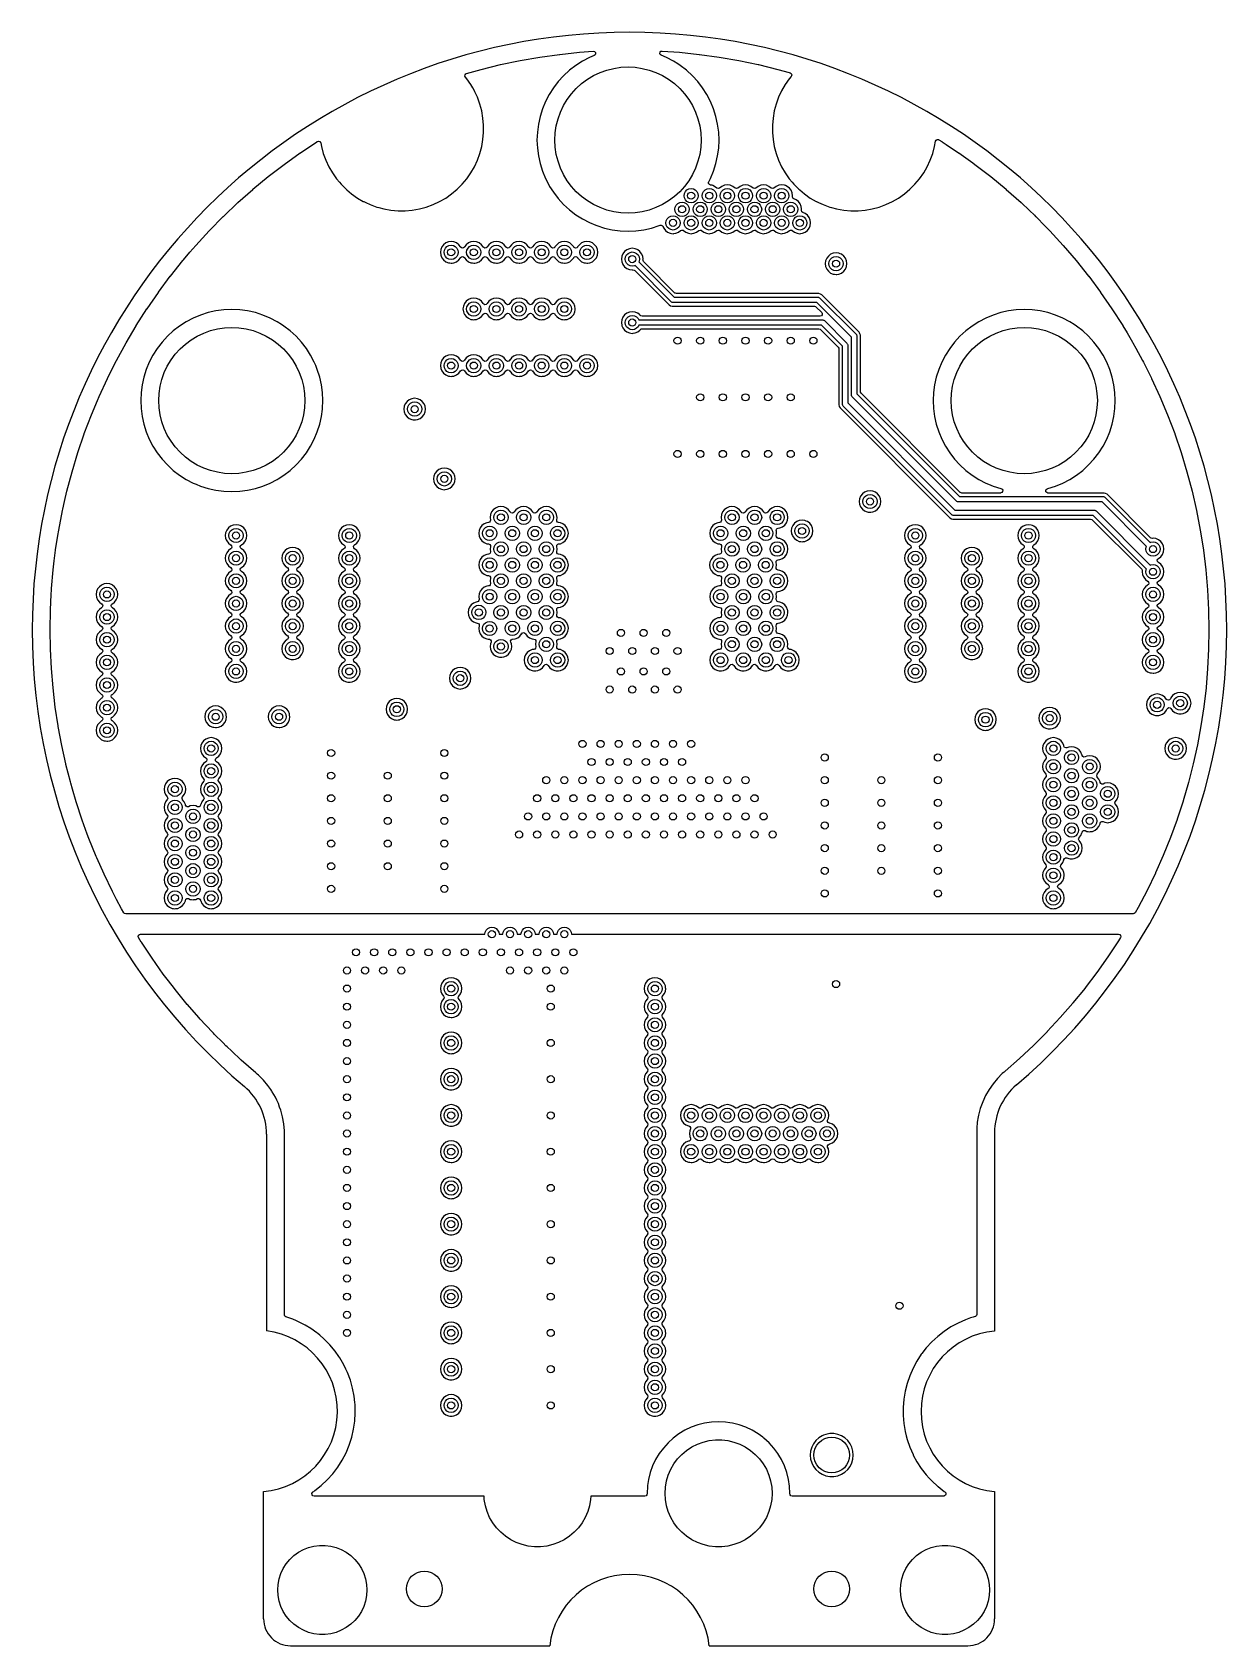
# Model space of a CAD drawing. Extents: x 116 to 183, y -128 to -37.6.
import ezdxf

# ---------------------------------------------------------------- set-up
doc = ezdxf.new("R2010")
doc.units = 0
doc.layers.add('BLACK', color=7, linetype='CONTINUOUS')

msp = doc.modelspace()

# ---------------------------------------------------------------- linework, layer by layer
at = {"layer": 'BLACK', "linetype": 'CONTINUOUS'}
for p, q in [((144.42392, -38.965906), (145.531056, -38.81204)), ((145.531056, -38.81204), (145.535187, -38.811539)), ((145.535187, -38.811539), (146.64692, -38.695984)), ((146.64692, -38.695984), (146.651152, -38.695618)), ((146.651152, -38.695618), (147.420487, -38.642414)), ((147.476495, -38.88068), (147.209617, -38.991224)), ((147.420487, -38.642414), (147.488725, -38.657427)), ((147.528134, -38.840663), (147.476495, -38.88068)), ((147.488725, -38.657427), (147.538014, -38.706948)), ((147.552705, -38.775256), (147.528134, -38.840663)), ((147.538014, -38.706948), (147.552705, -38.775256)), ((151.148141, -38.756721), (151.16542, -38.689022)), ((151.170206, -38.823015), (151.148141, -38.756721)), ((151.16542, -38.689022), (151.216557, -38.641411)), ((151.224609, -38.866856), (151.170206, -38.823015)), ((151.216557, -38.641411), (151.280617, -38.62859)), ((151.524862, -38.991224), (151.224609, -38.866856)), ((151.280617, -38.62859), (152.249846, -38.695618)), ((152.249846, -38.695618), (152.254088, -38.695985)), ((152.254088, -38.695985), (153.365809, -38.811538)), ((153.365809, -38.811538), (153.369954, -38.812041)), ((153.369954, -38.812041), (154.477074, -38.965905)), ((140.306502, -39.89134), (141.127332, -39.658694)), ((141.127332, -39.658694), (141.131407, -39.657615)), ((141.131407, -39.657615), (142.216629, -39.390132)), ((142.216629, -39.390132), (142.220778, -39.389185)), ((142.220778, -39.389185), (143.314555, -39.159325)), ((143.314555, -39.159325), (143.318706, -39.158528)), ((143.318706, -39.158528), (144.419805, -38.966551)), ((144.419805, -38.966551), (144.42392, -38.965906)), ((146.085579, -39.707316), (145.757206, -40.008215)), ((146.085584, -39.707312), (146.085579, -39.707316)), ((146.438921, -39.436187), (146.085584, -39.707312)), ((146.81457, -39.196873), (146.438921, -39.436187)), ((147.209617, -38.991224), (146.81457, -39.196873)), ((147.798238, -39.830344), (148.177073, -39.694795)), ((148.177073, -39.694795), (148.56737, -39.59703)), ((148.56737, -39.59703), (148.96537, -39.537993)), ((148.96537, -39.537993), (149.36724, -39.51825)), ((149.36724, -39.51825), (149.76911, -39.537993)), ((149.76911, -39.537993), (150.16711, -39.59703)), ((150.16711, -39.59703), (150.557407, -39.694795)), ((150.557407, -39.694795), (150.936242, -39.830344)), ((151.91991, -39.196873), (151.524862, -38.991224)), ((151.919911, -39.196874), (151.919909, -39.196873)), ((151.919909, -39.196873), (151.91991, -39.196873)), ((151.91992, -39.196879), (151.919911, -39.196874)), ((152.163197, -39.351864), (151.91992, -39.196879)), ((152.295558, -39.436187), (152.163197, -39.351864)), ((152.648895, -39.707312), (152.295558, -39.436187)), ((152.6489, -39.707316), (152.648895, -39.707312)), ((152.977273, -40.008215), (152.6489, -39.707316)), ((154.477074, -38.965905), (154.481207, -38.966553)), ((154.481207, -38.966553), (155.582286, -39.158526)), ((155.582286, -39.158526), (155.586459, -39.159328)), ((155.586459, -39.159328), (156.67625, -39.38835)), ((156.67625, -39.38835), (156.680213, -39.389183)), ((156.680213, -39.389183), (156.684387, -39.390135)), ((156.684387, -39.390135), (157.769581, -39.657611)), ((157.769581, -39.657611), (157.773686, -39.658698)), ((157.773686, -39.658698), (158.407922, -39.838458)), ((140.217319, -40.026336), (140.228358, -39.957344)), ((140.245331, -40.090344), (140.217319, -40.026336)), ((140.228358, -39.957344), (140.274946, -39.905273)), ((140.320534, -40.179969), (140.245331, -40.090344)), ((140.274946, -39.905273), (140.306502, -39.89134)), ((140.320539, -40.179975), (140.320534, -40.179969)), ((140.550959, -40.509048), (140.320539, -40.179975)), ((140.655394, -40.689936), (140.550959, -40.509048)), ((140.751817, -40.856945), (140.655394, -40.689936)), ((145.185177, -40.689931), (144.945863, -41.06558)), ((145.456302, -40.336594), (145.185177, -40.689931)), ((145.456306, -40.336589), (145.456302, -40.336594)), ((145.757205, -40.008216), (145.456306, -40.336589)), ((145.757206, -40.008215), (145.757205, -40.008216)), ((146.468102, -40.719112), (146.766228, -40.448907)), ((146.766228, -40.448907), (147.089402, -40.209225)), ((147.089402, -40.209225), (147.434513, -40.002373)), ((147.434513, -40.002373), (147.798238, -39.830344)), ((150.936242, -39.830344), (151.299967, -40.002373)), ((151.299967, -40.002373), (151.645078, -40.209225)), ((151.645078, -40.209225), (151.968252, -40.448907)), ((151.968252, -40.448907), (152.266378, -40.719112)), ((152.977274, -40.008216), (152.977273, -40.008215)), ((153.278173, -40.336589), (152.977274, -40.008216)), ((153.278177, -40.336594), (153.278173, -40.336589)), ((153.549302, -40.689931), (153.278177, -40.336594)), ((153.549305, -40.689936), (153.549302, -40.689931)), ((153.788611, -41.065571), (153.549305, -40.689936)), ((158.183516, -40.509056), (157.982662, -40.856945)), ((158.183525, -40.509041), (158.183516, -40.509056)), ((158.413945, -40.179969), (158.183525, -40.509041)), ((158.407922, -39.838458), (158.459965, -39.853209)), ((158.521142, -40.052215), (158.413945, -40.179969)), ((158.459965, -39.853209), (158.519096, -39.890429)), ((158.519096, -39.890429), (158.548718, -39.953708)), ((158.539426, -40.022957), (158.521142, -40.052215)), ((158.548718, -39.953708), (158.539426, -40.022957)), ((140.751825, -40.85696), (140.751817, -40.856945)), ((140.774038, -40.904597), (140.751825, -40.85696)), ((140.921597, -41.221038), (140.774038, -40.904597)), ((141.058995, -41.598535), (140.921597, -41.221038)), ((141.162969, -41.986571), (141.058995, -41.598535)), ((144.740214, -41.460627), (144.569778, -41.872097)), ((144.945863, -41.06558), (144.740214, -41.460627)), ((145.751363, -41.685523), (145.958215, -41.340412)), ((145.958215, -41.340412), (146.197897, -41.017238)), ((146.197897, -41.017238), (146.468102, -40.719112)), ((152.266378, -40.719112), (152.536583, -41.017238)), ((152.536583, -41.017238), (152.776265, -41.340412)), ((152.776265, -41.340412), (152.983117, -41.685523)), ((153.788614, -41.065577), (153.788611, -41.065571)), ((153.788616, -41.06558), (153.788614, -41.065577)), ((153.994265, -41.460627), (153.788616, -41.06558)), ((153.994267, -41.460632), (153.994265, -41.460627)), ((154.164708, -41.872114), (153.994267, -41.460632)), ((157.675481, -41.598545), (157.571513, -41.986563)), ((157.812887, -41.221028), (157.675481, -41.598545)), ((157.982654, -40.85696), (157.812887, -41.221028)), ((157.982662, -40.856945), (157.982654, -40.85696)), ((141.232728, -42.382192), (141.162969, -41.986571)), ((141.26774, -42.782388), (141.232728, -42.382192)), ((144.435843, -42.29688), (144.339442, -42.731717)), ((144.569773, -41.87211), (144.435843, -42.29688)), ((144.569778, -41.872097), (144.569773, -41.87211)), ((145.34602, -42.81838), (145.443785, -42.428083)), ((145.443785, -42.428083), (145.579334, -42.049248)), ((145.579334, -42.049248), (145.751363, -41.685523)), ((152.983117, -41.685523), (153.155146, -42.049248)), ((153.155146, -42.049248), (153.290695, -42.428083)), ((153.290695, -42.428083), (153.38846, -42.81838)), ((154.298638, -42.296886), (154.164708, -41.872114)), ((154.395037, -42.731714), (154.298638, -42.296886)), ((157.501752, -42.382189), (157.46674, -42.782383)), ((157.57151, -41.986576), (157.501752, -42.382189)), ((157.571513, -41.986563), (157.57151, -41.986576)), ((141.232728, -43.584308), (141.26774, -43.184112)), ((141.26774, -43.184112), (141.26774, -42.782388)), ((144.281307, -43.17329), (144.261881, -43.61825)), ((144.339441, -42.731726), (144.281307, -43.17329)), ((144.339442, -42.731717), (144.339441, -42.731726)), ((145.26724, -43.61825), (145.286983, -43.21638)), ((145.286983, -43.21638), (145.34602, -42.81838)), ((153.38846, -42.81838), (153.447497, -43.21638)), ((153.447497, -43.21638), (153.46724, -43.61825)), ((154.453172, -43.173289), (154.395037, -42.731714)), ((154.472599, -43.61825), (154.453172, -43.173289)), ((157.46674, -42.782383), (157.46674, -43.184116)), ((157.46674, -43.184116), (157.501752, -43.58431)), ((130.990412, -44.326581), (131.921138, -43.70759)), ((131.921138, -43.70759), (131.92466, -43.705334)), ((131.92466, -43.705334), (131.948175, -43.69084)), ((131.948175, -43.69084), (132.015574, -43.672423)), ((132.015574, -43.672423), (132.08223, -43.693367)), ((132.08223, -43.693367), (132.126982, -43.747024)), ((132.126982, -43.747024), (132.135353, -43.774868)), ((132.135353, -43.774868), (132.17151, -43.979923)), ((132.17151, -43.979923), (132.171513, -43.979936)), ((132.171513, -43.979936), (132.275481, -44.367954)), ((141.058995, -44.367965), (141.162969, -43.979929)), ((141.162969, -43.979929), (141.232728, -43.584308)), ((144.261881, -43.61825), (144.281307, -44.063209)), ((144.281307, -44.063209), (144.339441, -44.504773)), ((145.286983, -44.02012), (145.26724, -43.61825)), ((145.34602, -44.41812), (145.286983, -44.02012)), ((153.447497, -44.02012), (153.38846, -44.41812)), ((153.46724, -43.61825), (153.447497, -44.02012)), ((154.395037, -44.504786), (154.453172, -44.063211)), ((154.453172, -44.063211), (154.472599, -43.61825)), ((157.501752, -43.58431), (157.57151, -43.979923)), ((157.57151, -43.979923), (157.571513, -43.979936)), ((157.571513, -43.979936), (157.675481, -44.367954)), ((166.458995, -44.367965), (166.562969, -43.979929)), ((166.562969, -43.979929), (166.615451, -43.682289)), ((166.615451, -43.682289), (166.646478, -43.619687)), ((166.646478, -43.619687), (166.706425, -43.583796)), ((166.706425, -43.583796), (166.776259, -43.586013)), ((166.776259, -43.586013), (166.802623, -43.598259)), ((166.802623, -43.598259), (166.976305, -43.705311)), ((166.976305, -43.705311), (166.979898, -43.707612)), ((166.979898, -43.707612), (167.204209, -43.856792)), ((167.204209, -43.856792), (167.910564, -44.326563)), ((129.189078, -45.663868), (130.074825, -44.982183)), ((130.074825, -44.982183), (130.078202, -44.979676)), ((130.078202, -44.979676), (130.986983, -44.328948)), ((130.986983, -44.328948), (130.990412, -44.326581)), ((132.275481, -44.367954), (132.275484, -44.367964)), ((132.275484, -44.367964), (132.275485, -44.367965)), ((132.275485, -44.367965), (132.412883, -44.745462)), ((132.412883, -44.745462), (132.412886, -44.745469)), ((132.412886, -44.745469), (132.412887, -44.745471)), ((132.412887, -44.745471), (132.582654, -45.109539)), ((132.582654, -45.109539), (132.582662, -45.109554)), ((132.582662, -45.109554), (132.783516, -45.457443)), ((140.550959, -45.457452), (140.751821, -45.109548)), ((140.751821, -45.109548), (140.921597, -44.745462)), ((140.921597, -44.745462), (141.058995, -44.367965)), ((144.339441, -44.504773), (144.339442, -44.504782)), ((144.339442, -44.504782), (144.435843, -44.939619)), ((144.435843, -44.939619), (144.569773, -45.364389)), ((145.443785, -44.808417), (145.34602, -44.41812)), ((145.579334, -45.187252), (145.443785, -44.808417)), ((145.751363, -45.550977), (145.579334, -45.187252)), ((153.155146, -45.187252), (152.983117, -45.550977)), ((153.290695, -44.808417), (153.155146, -45.187252)), ((153.38846, -44.41812), (153.290695, -44.808417)), ((154.164708, -45.364386), (154.298638, -44.939614)), ((154.298638, -44.939614), (154.395037, -44.504786)), ((157.675481, -44.367954), (157.675484, -44.367964)), ((157.675484, -44.367964), (157.675485, -44.367965)), ((157.675485, -44.367965), (157.812883, -44.745462)), ((157.812883, -44.745462), (157.812886, -44.745469)), ((157.812886, -44.745469), (157.812887, -44.745471)), ((157.812887, -44.745471), (157.982654, -45.109539)), ((157.982654, -45.109539), (157.982662, -45.109554)), ((157.982662, -45.109554), (158.183516, -45.457443)), ((165.950959, -45.457452), (166.151821, -45.109548)), ((166.151821, -45.109548), (166.321597, -44.745462)), ((166.321597, -44.745462), (166.458995, -44.367965)), ((167.910564, -44.326563), (167.914047, -44.328967)), ((167.914047, -44.328967), (168.70179, -44.893027)), ((168.70179, -44.893027), (168.82277, -44.979654)), ((168.82277, -44.979654), (168.826207, -44.982206)), ((168.826207, -44.982206), (169.711909, -45.663856)), ((128.324053, -46.378378), (129.185761, -45.666513)), ((129.185761, -45.666513), (129.189078, -45.663868)), ((132.783516, -45.457443), (132.783525, -45.457458)), ((132.783525, -45.457458), (133.013945, -45.786531)), ((133.013945, -45.786531), (133.178719, -45.9829)), ((133.178719, -45.9829), (133.272164, -46.094264)), ((133.272164, -46.094264), (133.556226, -46.378326)), ((139.778254, -46.378326), (140.062316, -46.094264)), ((140.062316, -46.094264), (140.320539, -45.786525)), ((140.320539, -45.786525), (140.550959, -45.457452)), ((144.569773, -45.364389), (144.569778, -45.364402)), ((144.569778, -45.364402), (144.740214, -45.775872)), ((144.740214, -45.775872), (144.945863, -46.17092)), ((145.958215, -45.896088), (145.751363, -45.550977)), ((146.197897, -46.219262), (145.958215, -45.896088)), ((152.776265, -45.896088), (152.536583, -46.219262)), ((152.983117, -45.550977), (152.776265, -45.896088)), ((153.889456, -45.9829), (153.898851, -45.95916)), ((153.890287, -46.052764), (153.889456, -45.9829)), ((153.928758, -46.111089), (153.890287, -46.052764)), ((153.898851, -45.95916), (153.994265, -45.775872)), ((153.992654, -46.139356), (153.928758, -46.111089)), ((153.994265, -45.775872), (153.994267, -45.775868)), ((153.994267, -45.775868), (154.164708, -45.364386)), ((154.939999, -46.130318), (154.783239, -46.150955)), ((154.940001, -46.130318), (154.939999, -46.130318)), ((155.09676, -46.150955), (154.940001, -46.130318)), ((155.955999, -46.130318), (155.799239, -46.150955)), ((155.956001, -46.130318), (155.955999, -46.130318)), ((156.11276, -46.150955), (155.956001, -46.130318)), ((156.971999, -46.130318), (156.815239, -46.150955)), ((156.972001, -46.130318), (156.971999, -46.130318)), ((157.12876, -46.150955), (156.972001, -46.130318)), ((157.987999, -46.130318), (157.831239, -46.150955)), ((157.988001, -46.130318), (157.987999, -46.130318)), ((158.14476, -46.150955), (157.988001, -46.130318)), ((158.183516, -45.457443), (158.183525, -45.457458)), ((158.183525, -45.457458), (158.413945, -45.786531)), ((158.413945, -45.786531), (158.578719, -45.9829)), ((158.578719, -45.9829), (158.672164, -46.094264)), ((158.672164, -46.094264), (158.956226, -46.378326)), ((165.178254, -46.378326), (165.462316, -46.094264)), ((165.462316, -46.094264), (165.720539, -45.786525)), ((165.720539, -45.786525), (165.950959, -45.457452)), ((169.711909, -45.663856), (169.715256, -45.666525)), ((169.715256, -45.666525), (170.576921, -46.378354)), ((127.484287, -47.122251), (128.320859, -46.381111)), ((128.320859, -46.381111), (128.324053, -46.378378)), ((133.556226, -46.378326), (133.59589, -46.411608)), ((133.59589, -46.411608), (133.863958, -46.636544)), ((133.863958, -46.636544), (133.863964, -46.636548)), ((133.863964, -46.636548), (133.863965, -46.636549)), ((133.863965, -46.636549), (134.193038, -46.866969)), ((134.193038, -46.866969), (134.519098, -47.055219)), ((138.793538, -47.067831), (139.141442, -46.866969)), ((139.141442, -46.866969), (139.470515, -46.636549)), ((139.470515, -46.636549), (139.778254, -46.378326)), ((144.945863, -46.17092), (144.945867, -46.170926)), ((144.945867, -46.170926), (144.945869, -46.17093)), ((144.945869, -46.17093), (144.971692, -46.211464)), ((144.971692, -46.211464), (145.185177, -46.546568)), ((145.185177, -46.546568), (145.456302, -46.899905)), ((145.456302, -46.899905), (145.456306, -46.89991)), ((145.456306, -46.89991), (145.757205, -47.228283)), ((146.468102, -46.517388), (146.197897, -46.219262)), ((146.766228, -46.787593), (146.468102, -46.517388)), ((147.089402, -47.027275), (146.766228, -46.787593)), ((147.434513, -47.234127), (147.089402, -47.027275)), ((151.645078, -47.027275), (151.299967, -47.234127)), ((151.968252, -46.787593), (151.645078, -47.027275)), ((152.266378, -46.517388), (151.968252, -46.787593)), ((152.536583, -46.219262), (152.266378, -46.517388)), ((152.508, -46.736), (152.527577, -46.612393)), ((152.527577, -46.859607), (152.508, -46.736)), ((152.527577, -46.612393), (152.584393, -46.500886)), ((152.584393, -46.971114), (152.527577, -46.859607)), ((152.584393, -46.500886), (152.672886, -46.412393)), ((152.672886, -47.059607), (152.584393, -46.971114)), ((152.672886, -46.412393), (152.784393, -46.355577)), ((152.784393, -46.355577), (152.908, -46.336)), ((152.908, -46.336), (153.031607, -46.355577)), ((153.031607, -46.355577), (153.143114, -46.412393)), ((153.143114, -46.412393), (153.231607, -46.500886)), ((153.231607, -46.971114), (153.143114, -47.059607)), ((153.231607, -46.500886), (153.288423, -46.612393)), ((153.288423, -46.859607), (153.231607, -46.971114)), ((153.288423, -46.612393), (153.308, -46.736)), ((153.308, -46.736), (153.288423, -46.859607)), ((153.524, -46.736), (153.543577, -46.612393)), ((153.543577, -46.859607), (153.524, -46.736)), ((153.543577, -46.612393), (153.600393, -46.500886)), ((153.600393, -46.971114), (153.543577, -46.859607)), ((153.600393, -46.500886), (153.688886, -46.412393)), ((153.688886, -47.059607), (153.600393, -46.971114)), ((153.688886, -46.412393), (153.800393, -46.355577)), ((153.800393, -46.355577), (153.924, -46.336)), ((153.924, -46.336), (154.047607, -46.355577)), ((154.059844, -46.148202), (153.992654, -46.139356)), ((154.047607, -46.355577), (154.159114, -46.412393)), ((154.080762, -46.150956), (154.059844, -46.148202)), ((154.128959, -46.17092), (154.080762, -46.150956)), ((154.226842, -46.211464), (154.128959, -46.17092)), ((154.159114, -46.412393), (154.247607, -46.500886)), ((154.247607, -46.971114), (154.159114, -47.059607)), ((154.356514, -46.310965), (154.226842, -46.211464)), ((154.247607, -46.500886), (154.304423, -46.612393)), ((154.304423, -46.859607), (154.247607, -46.971114)), ((154.304423, -46.612393), (154.324, -46.736)), ((154.324, -46.736), (154.304423, -46.859607)), ((154.373872, -46.322121), (154.356514, -46.310965)), ((154.442317, -46.336159), (154.373872, -46.322121)), ((154.507486, -46.310965), (154.442317, -46.336159)), ((154.637157, -46.211464), (154.507486, -46.310965)), ((154.54, -46.736), (154.559577, -46.612393)), ((154.559577, -46.859607), (154.54, -46.736)), ((154.559577, -46.612393), (154.616393, -46.500886)), ((154.616393, -46.971114), (154.559577, -46.859607)), ((154.616393, -46.500886), (154.704886, -46.412393)), ((154.704886, -47.059607), (154.616393, -46.971114)), ((154.783237, -46.150956), (154.637157, -46.211464)), ((154.704886, -46.412393), (154.816393, -46.355577)), ((154.783239, -46.150955), (154.783237, -46.150956)), ((154.816393, -46.355577), (154.94, -46.336)), ((154.94, -46.336), (155.063607, -46.355577)), ((155.063607, -46.355577), (155.175114, -46.412393)), ((155.096762, -46.150956), (155.09676, -46.150955)), ((155.242842, -46.211464), (155.096762, -46.150956)), ((155.175114, -46.412393), (155.263607, -46.500886)), ((155.263607, -46.971114), (155.175114, -47.059607)), ((155.372514, -46.310965), (155.242842, -46.211464)), ((155.263607, -46.500886), (155.320423, -46.612393)), ((155.320423, -46.859607), (155.263607, -46.971114)), ((155.320423, -46.612393), (155.34, -46.736)), ((155.34, -46.736), (155.320423, -46.859607)), ((155.389872, -46.322121), (155.372514, -46.310965)), ((155.458317, -46.336159), (155.389872, -46.322121)), ((155.523486, -46.310965), (155.458317, -46.336159)), ((155.653157, -46.211464), (155.523486, -46.310965)), ((155.556, -46.736), (155.575577, -46.612393)), ((155.575577, -46.859607), (155.556, -46.736)), ((155.575577, -46.612393), (155.632393, -46.500886)), ((155.632393, -46.971114), (155.575577, -46.859607)), ((155.632393, -46.500886), (155.720886, -46.412393)), ((155.720886, -47.059607), (155.632393, -46.971114)), ((155.799237, -46.150956), (155.653157, -46.211464)), ((155.720886, -46.412393), (155.832393, -46.355577)), ((155.799239, -46.150955), (155.799237, -46.150956)), ((155.832393, -46.355577), (155.956, -46.336)), ((155.956, -46.336), (156.079607, -46.355577)), ((156.079607, -46.355577), (156.191114, -46.412393)), ((156.112762, -46.150956), (156.11276, -46.150955)), ((156.258842, -46.211464), (156.112762, -46.150956)), ((156.191114, -46.412393), (156.279607, -46.500886)), ((156.279607, -46.971114), (156.191114, -47.059607)), ((156.388514, -46.310965), (156.258842, -46.211464)), ((156.279607, -46.500886), (156.336423, -46.612393)), ((156.336423, -46.859607), (156.279607, -46.971114)), ((156.336423, -46.612393), (156.356, -46.736)), ((156.356, -46.736), (156.336423, -46.859607)), ((156.405872, -46.322121), (156.388514, -46.310965)), ((156.474317, -46.336159), (156.405872, -46.322121)), ((156.539486, -46.310965), (156.474317, -46.336159)), ((156.669157, -46.211464), (156.539486, -46.310965)), ((156.572, -46.736), (156.591577, -46.612393)), ((156.591577, -46.859607), (156.572, -46.736)), ((156.591577, -46.612393), (156.648393, -46.500886)), ((156.648393, -46.971114), (156.591577, -46.859607)), ((156.648393, -46.500886), (156.736886, -46.412393)), ((156.736886, -47.059607), (156.648393, -46.971114)), ((156.815237, -46.150956), (156.669157, -46.211464)), ((156.736886, -46.412393), (156.848393, -46.355577)), ((156.815239, -46.150955), (156.815237, -46.150956)), ((156.848393, -46.355577), (156.972, -46.336)), ((156.972, -46.336), (157.095607, -46.355577)), ((157.095607, -46.355577), (157.207114, -46.412393)), ((157.128762, -46.150956), (157.12876, -46.150955)), ((157.274842, -46.211464), (157.128762, -46.150956)), ((157.207114, -46.412393), (157.295607, -46.500886)), ((157.295607, -46.971114), (157.207114, -47.059607)), ((157.404514, -46.310965), (157.274842, -46.211464)), ((157.295607, -46.500886), (157.352423, -46.612393)), ((157.352423, -46.859607), (157.295607, -46.971114)), ((157.352423, -46.612393), (157.372, -46.736)), ((157.372, -46.736), (157.352423, -46.859607)), ((157.421872, -46.322121), (157.404514, -46.310965)), ((157.490317, -46.336159), (157.421872, -46.322121)), ((157.555486, -46.310965), (157.490317, -46.336159)), ((157.685157, -46.211464), (157.555486, -46.310965)), ((157.588, -46.736), (157.607577, -46.612393)), ((157.607577, -46.859607), (157.588, -46.736)), ((157.607577, -46.612393), (157.664393, -46.500886)), ((157.664393, -46.971114), (157.607577, -46.859607)), ((157.664393, -46.500886), (157.752886, -46.412393)), ((157.752886, -47.059607), (157.664393, -46.971114)), ((157.831237, -46.150956), (157.685157, -46.211464)), ((157.752886, -46.412393), (157.864393, -46.355577)), ((157.831239, -46.150955), (157.831237, -46.150956)), ((157.864393, -46.355577), (157.988, -46.336)), ((157.988, -46.336), (158.111607, -46.355577)), ((158.111607, -46.355577), (158.223114, -46.412393)), ((158.144762, -46.150956), (158.14476, -46.150955)), ((158.192983, -46.17093), (158.144762, -46.150956)), ((158.290841, -46.211464), (158.192983, -46.17093)), ((158.223114, -46.412393), (158.311607, -46.500886)), ((158.311607, -46.971114), (158.223114, -47.059607)), ((158.416282, -46.307718), (158.290841, -46.211464)), ((158.311607, -46.500886), (158.368423, -46.612393)), ((158.368423, -46.859607), (158.311607, -46.971114)), ((158.368423, -46.612393), (158.388, -46.736)), ((158.388, -46.736), (158.368423, -46.859607)), ((158.512536, -46.433159), (158.416282, -46.307718)), ((158.573044, -46.579238), (158.512536, -46.433159)), ((158.593682, -46.736), (158.573044, -46.579238)), ((158.586082, -46.806874), (158.587063, -46.786272)), ((158.608147, -46.873169), (158.586082, -46.806874)), ((158.587063, -46.786272), (158.593682, -46.736)), ((158.66255, -46.91701), (158.608147, -46.873169)), ((158.798839, -46.973463), (158.66255, -46.91701)), ((158.798841, -46.973464), (158.798839, -46.973463)), ((158.924282, -47.069718), (158.798841, -46.973464)), ((158.956226, -46.378326), (158.99589, -46.411608)), ((158.99589, -46.411608), (159.263958, -46.636544)), ((159.263958, -46.636544), (159.263964, -46.636548)), ((159.263964, -46.636548), (159.263965, -46.636549)), ((159.263965, -46.636549), (159.593038, -46.866969)), ((159.593038, -46.866969), (159.919098, -47.055219)), ((164.193538, -47.067831), (164.541442, -46.866969)), ((164.541442, -46.866969), (164.870515, -46.636549)), ((164.870515, -46.636549), (165.178254, -46.378326)), ((170.576921, -46.378354), (170.580173, -46.381137)), ((170.580173, -46.381137), (171.416716, -47.122251)), ((125.884104, -48.694839), (126.667608, -47.897693)), ((126.667608, -47.897693), (126.670592, -47.89476)), ((126.670592, -47.89476), (127.481139, -47.125137)), ((127.481139, -47.125137), (127.484287, -47.122251)), ((134.519098, -47.055219), (134.540935, -47.067827)), ((134.540935, -47.067827), (134.54095, -47.067835)), ((134.54095, -47.067835), (134.657646, -47.122251)), ((134.657646, -47.122251), (134.905028, -47.237607)), ((134.905028, -47.237607), (135.282525, -47.375005)), ((135.282525, -47.375005), (135.282531, -47.375006)), ((135.282531, -47.375006), (135.282535, -47.375008)), ((135.282535, -47.375008), (135.388203, -47.403321)), ((135.388203, -47.403321), (135.670561, -47.478979)), ((135.670561, -47.478979), (136.066182, -47.548738)), ((136.066182, -47.548738), (136.466376, -47.583749)), ((136.466376, -47.583749), (136.466377, -47.58375)), ((136.466377, -47.58375), (136.466378, -47.58375)), ((136.466378, -47.58375), (136.868103, -47.58375)), ((136.868103, -47.583749), (137.268298, -47.548738)), ((136.868103, -47.58375), (136.868103, -47.583749)), ((137.268298, -47.548738), (137.663919, -47.478979)), ((137.663919, -47.478979), (138.051955, -47.375005)), ((138.051955, -47.375005), (138.429452, -47.237607)), ((138.429452, -47.237607), (138.793538, -47.067831)), ((145.757205, -47.228283), (145.757206, -47.228284)), ((145.757206, -47.228284), (146.085579, -47.529183)), ((146.085579, -47.529183), (146.085584, -47.529187)), ((146.085584, -47.529187), (146.438921, -47.800312)), ((146.438921, -47.800312), (146.438926, -47.800315)), ((146.438926, -47.800315), (146.81456, -48.039621)), ((147.798238, -47.406156), (147.434513, -47.234127)), ((148.177073, -47.541705), (147.798238, -47.406156)), ((148.56737, -47.63947), (148.177073, -47.541705)), ((148.96537, -47.698507), (148.56737, -47.63947)), ((149.36724, -47.71825), (148.96537, -47.698507)), ((149.76911, -47.698507), (149.36724, -47.71825)), ((150.16711, -47.63947), (149.76911, -47.698507)), ((150.557407, -47.541705), (150.16711, -47.63947)), ((150.936242, -47.406156), (150.557407, -47.541705)), ((151.299967, -47.234127), (150.936242, -47.406156)), ((151.568393, -48.024886), (151.656886, -47.936393)), ((151.656886, -47.936393), (151.768393, -47.879577)), ((151.768393, -47.879577), (151.892, -47.86)), ((151.892, -47.86), (152.015607, -47.879577)), ((152, -47.498), (152.019577, -47.374393)), ((152.019577, -47.621607), (152, -47.498)), ((152.015607, -47.879577), (152.127114, -47.936393)), ((152.019577, -47.374393), (152.076393, -47.262886)), ((152.076393, -47.733114), (152.019577, -47.621607)), ((152.076393, -47.262886), (152.164886, -47.174393)), ((152.164886, -47.821607), (152.076393, -47.733114)), ((152.127114, -47.936393), (152.215607, -48.024886)), ((152.164886, -47.174393), (152.276393, -47.117577)), ((152.276393, -47.878423), (152.164886, -47.821607)), ((152.276393, -47.117577), (152.4, -47.098)), ((152.4, -47.898), (152.276393, -47.878423)), ((152.4, -47.098), (152.523607, -47.117577)), ((152.523607, -47.878423), (152.4, -47.898)), ((152.523607, -47.117577), (152.635114, -47.174393)), ((152.635114, -47.821607), (152.523607, -47.878423)), ((152.584393, -48.024886), (152.672886, -47.936393)), ((152.635114, -47.174393), (152.723607, -47.262886)), ((152.723607, -47.733114), (152.635114, -47.821607)), ((152.784393, -47.116423), (152.672886, -47.059607)), ((152.672886, -47.936393), (152.784393, -47.879577)), ((152.723607, -47.262886), (152.780423, -47.374393)), ((152.780423, -47.621607), (152.723607, -47.733114)), ((152.780423, -47.374393), (152.8, -47.498)), ((152.8, -47.498), (152.780423, -47.621607)), ((152.908, -47.136), (152.784393, -47.116423)), ((152.784393, -47.879577), (152.908, -47.86)), ((153.031607, -47.116423), (152.908, -47.136)), ((152.908, -47.86), (153.031607, -47.879577)), ((153.016, -47.498), (153.035577, -47.374393)), ((153.035577, -47.621607), (153.016, -47.498)), ((153.143114, -47.059607), (153.031607, -47.116423)), ((153.031607, -47.879577), (153.143114, -47.936393)), ((153.035577, -47.374393), (153.092393, -47.262886)), ((153.092393, -47.733114), (153.035577, -47.621607)), ((153.092393, -47.262886), (153.180886, -47.174393)), ((153.180886, -47.821607), (153.092393, -47.733114)), ((153.143114, -47.936393), (153.231607, -48.024886)), ((153.180886, -47.174393), (153.292393, -47.117577)), ((153.292393, -47.878423), (153.180886, -47.821607)), ((153.292393, -47.117577), (153.416, -47.098)), ((153.416, -47.898), (153.292393, -47.878423)), ((153.416, -47.098), (153.539607, -47.117577)), ((153.539607, -47.878423), (153.416, -47.898)), ((153.539607, -47.117577), (153.651114, -47.174393)), ((153.651114, -47.821607), (153.539607, -47.878423)), ((153.600393, -48.024886), (153.688886, -47.936393)), ((153.651114, -47.174393), (153.739607, -47.262886)), ((153.739607, -47.733114), (153.651114, -47.821607)), ((153.800393, -47.116423), (153.688886, -47.059607)), ((153.688886, -47.936393), (153.800393, -47.879577)), ((153.739607, -47.262886), (153.796423, -47.374393)), ((153.796423, -47.621607), (153.739607, -47.733114)), ((153.796423, -47.374393), (153.816, -47.498)), ((153.816, -47.498), (153.796423, -47.621607)), ((153.924, -47.136), (153.800393, -47.116423)), ((153.800393, -47.879577), (153.924, -47.86)), ((154.047607, -47.116423), (153.924, -47.136)), ((153.924, -47.86), (154.047607, -47.879577)), ((154.032, -47.498), (154.051577, -47.374393)), ((154.051577, -47.621607), (154.032, -47.498)), ((154.159114, -47.059607), (154.047607, -47.116423)), ((154.047607, -47.879577), (154.159114, -47.936393)), ((154.051577, -47.374393), (154.108393, -47.262886)), ((154.108393, -47.733114), (154.051577, -47.621607)), ((154.108393, -47.262886), (154.196886, -47.174393)), ((154.196886, -47.821607), (154.108393, -47.733114)), ((154.159114, -47.936393), (154.247607, -48.024886)), ((154.196886, -47.174393), (154.308393, -47.117577)), ((154.308393, -47.878423), (154.196886, -47.821607)), ((154.308393, -47.117577), (154.432, -47.098)), ((154.432, -47.898), (154.308393, -47.878423)), ((154.432, -47.098), (154.555607, -47.117577)), ((154.555607, -47.878423), (154.432, -47.898)), ((154.555607, -47.117577), (154.667114, -47.174393)), ((154.667114, -47.821607), (154.555607, -47.878423)), ((154.616393, -48.024886), (154.704886, -47.936393)), ((154.667114, -47.174393), (154.755607, -47.262886)), ((154.755607, -47.733114), (154.667114, -47.821607)), ((154.816393, -47.116423), (154.704886, -47.059607)), ((154.704886, -47.936393), (154.816393, -47.879577)), ((154.755607, -47.262886), (154.812423, -47.374393)), ((154.812423, -47.621607), (154.755607, -47.733114)), ((154.812423, -47.374393), (154.832, -47.498)), ((154.832, -47.498), (154.812423, -47.621607)), ((154.94, -47.136), (154.816393, -47.116423)), ((154.816393, -47.879577), (154.94, -47.86)), ((155.063607, -47.116423), (154.94, -47.136)), ((154.94, -47.86), (155.063607, -47.879577)), ((155.048, -47.498), (155.067577, -47.374393)), ((155.067577, -47.621607), (155.048, -47.498)), ((155.175114, -47.059607), (155.063607, -47.116423)), ((155.063607, -47.879577), (155.175114, -47.936393)), ((155.067577, -47.374393), (155.124393, -47.262886)), ((155.124393, -47.733114), (155.067577, -47.621607)), ((155.124393, -47.262886), (155.212886, -47.174393)), ((155.212886, -47.821607), (155.124393, -47.733114)), ((155.175114, -47.936393), (155.263607, -48.024886)), ((155.212886, -47.174393), (155.324393, -47.117577)), ((155.324393, -47.878423), (155.212886, -47.821607)), ((155.324393, -47.117577), (155.448, -47.098)), ((155.448, -47.898), (155.324393, -47.878423)), ((155.448, -47.098), (155.571607, -47.117577)), ((155.571607, -47.878423), (155.448, -47.898)), ((155.571607, -47.117577), (155.683114, -47.174393)), ((155.683114, -47.821607), (155.571607, -47.878423)), ((155.632393, -48.024886), (155.720886, -47.936393)), ((155.683114, -47.174393), (155.771607, -47.262886)), ((155.771607, -47.733114), (155.683114, -47.821607)), ((155.832393, -47.116423), (155.720886, -47.059607)), ((155.720886, -47.936393), (155.832393, -47.879577)), ((155.771607, -47.262886), (155.828423, -47.374393)), ((155.828423, -47.621607), (155.771607, -47.733114)), ((155.828423, -47.374393), (155.848, -47.498)), ((155.848, -47.498), (155.828423, -47.621607)), ((155.956, -47.136), (155.832393, -47.116423)), ((155.832393, -47.879577), (155.956, -47.86)), ((156.079607, -47.116423), (155.956, -47.136)), ((155.956, -47.86), (156.079607, -47.879577)), ((156.064, -47.498), (156.083577, -47.374393)), ((156.083577, -47.621607), (156.064, -47.498)), ((156.191114, -47.059607), (156.079607, -47.116423)), ((156.079607, -47.879577), (156.191114, -47.936393)), ((156.083577, -47.374393), (156.140393, -47.262886)), ((156.140393, -47.733114), (156.083577, -47.621607)), ((156.140393, -47.262886), (156.228886, -47.174393)), ((156.228886, -47.821607), (156.140393, -47.733114)), ((156.191114, -47.936393), (156.279607, -48.024886)), ((156.228886, -47.174393), (156.340393, -47.117577)), ((156.340393, -47.878423), (156.228886, -47.821607)), ((156.340393, -47.117577), (156.464, -47.098)), ((156.464, -47.898), (156.340393, -47.878423)), ((156.464, -47.098), (156.587607, -47.117577)), ((156.587607, -47.878423), (156.464, -47.898)), ((156.587607, -47.117577), (156.699114, -47.174393)), ((156.699114, -47.821607), (156.587607, -47.878423)), ((156.648393, -48.024886), (156.736886, -47.936393)), ((156.699114, -47.174393), (156.787607, -47.262886)), ((156.787607, -47.733114), (156.699114, -47.821607)), ((156.848393, -47.116423), (156.736886, -47.059607)), ((156.736886, -47.936393), (156.848393, -47.879577)), ((156.787607, -47.262886), (156.844423, -47.374393)), ((156.844423, -47.621607), (156.787607, -47.733114)), ((156.844423, -47.374393), (156.864, -47.498)), ((156.864, -47.498), (156.844423, -47.621607)), ((156.972, -47.136), (156.848393, -47.116423)), ((156.848393, -47.879577), (156.972, -47.86)), ((157.095607, -47.116423), (156.972, -47.136)), ((156.972, -47.86), (157.095607, -47.879577)), ((157.08, -47.498), (157.099577, -47.374393)), ((157.099577, -47.621607), (157.08, -47.498)), ((157.207114, -47.059607), (157.095607, -47.116423)), ((157.095607, -47.879577), (157.207114, -47.936393)), ((157.099577, -47.374393), (157.156393, -47.262886)), ((157.156393, -47.733114), (157.099577, -47.621607)), ((157.156393, -47.262886), (157.244886, -47.174393)), ((157.244886, -47.821607), (157.156393, -47.733114)), ((157.207114, -47.936393), (157.295607, -48.024886)), ((157.244886, -47.174393), (157.356393, -47.117577)), ((157.356393, -47.878423), (157.244886, -47.821607)), ((157.356393, -47.117577), (157.48, -47.098)), ((157.48, -47.898), (157.356393, -47.878423)), ((157.48, -47.098), (157.603607, -47.117577)), ((157.603607, -47.878423), (157.48, -47.898)), ((157.603607, -47.117577), (157.715114, -47.174393)), ((157.715114, -47.821607), (157.603607, -47.878423)), ((157.664393, -48.024886), (157.752886, -47.936393)), ((157.715114, -47.174393), (157.803607, -47.262886)), ((157.803607, -47.733114), (157.715114, -47.821607)), ((157.864393, -47.116423), (157.752886, -47.059607)), ((157.752886, -47.936393), (157.864393, -47.879577)), ((157.803607, -47.262886), (157.860423, -47.374393)), ((157.860423, -47.621607), (157.803607, -47.733114)), ((157.860423, -47.374393), (157.88, -47.498)), ((157.88, -47.498), (157.860423, -47.621607)), ((157.988, -47.136), (157.864393, -47.116423)), ((157.864393, -47.879577), (157.988, -47.86)), ((158.111607, -47.116423), (157.988, -47.136)), ((157.988, -47.86), (158.111607, -47.879577)), ((158.096, -47.498), (158.115577, -47.374393)), ((158.115577, -47.621607), (158.096, -47.498)), ((158.223114, -47.059607), (158.111607, -47.116423)), ((158.111607, -47.879577), (158.223114, -47.936393)), ((158.115577, -47.374393), (158.172393, -47.262886)), ((158.172393, -47.733114), (158.115577, -47.621607)), ((158.172393, -47.262886), (158.260886, -47.174393)), ((158.260886, -47.821607), (158.172393, -47.733114)), ((158.223114, -47.936393), (158.311607, -48.024886)), ((158.260886, -47.174393), (158.372393, -47.117577)), ((158.372393, -47.878423), (158.260886, -47.821607)), ((158.372393, -47.117577), (158.496, -47.098)), ((158.496, -47.898), (158.372393, -47.878423)), ((158.496, -47.098), (158.619607, -47.117577)), ((158.619607, -47.878423), (158.496, -47.898)), ((158.619607, -47.117577), (158.731114, -47.174393)), ((158.731114, -47.821607), (158.619607, -47.878423)), ((158.680393, -48.024886), (158.768886, -47.936393)), ((158.731114, -47.174393), (158.819607, -47.262886)), ((158.819607, -47.733114), (158.731114, -47.821607)), ((158.768886, -47.936393), (158.880393, -47.879577)), ((158.819607, -47.262886), (158.876423, -47.374393)), ((158.876423, -47.621607), (158.819607, -47.733114)), ((158.876423, -47.374393), (158.896, -47.498)), ((158.896, -47.498), (158.876423, -47.621607)), ((158.880393, -47.879577), (159.004, -47.86)), ((159.020536, -47.195159), (158.924282, -47.069718)), ((159.004, -47.86), (159.127607, -47.879577)), ((159.081044, -47.341238), (159.020536, -47.195159)), ((159.081044, -47.341239), (159.081044, -47.341238)), ((159.099177, -47.478976), (159.081044, -47.341239)), ((159.094082, -47.568874), (159.095063, -47.548272)), ((159.116147, -47.635169), (159.094082, -47.568874)), ((159.095063, -47.548272), (159.101682, -47.498)), ((159.101682, -47.498), (159.099177, -47.478976)), ((159.17055, -47.67901), (159.116147, -47.635169)), ((159.127607, -47.879577), (159.239114, -47.936393)), ((159.306839, -47.735463), (159.17055, -47.67901)), ((159.239114, -47.936393), (159.327607, -48.024886)), ((159.306841, -47.735464), (159.306839, -47.735463)), ((159.432282, -47.831718), (159.306841, -47.735464)), ((159.528536, -47.957159), (159.432282, -47.831718)), ((159.919098, -47.055219), (159.940935, -47.067827)), ((159.940935, -47.067827), (159.94095, -47.067835)), ((159.94095, -47.067835), (160.057646, -47.122251)), ((160.057646, -47.122251), (160.305028, -47.237607)), ((160.305028, -47.237607), (160.682525, -47.375005)), ((160.682525, -47.375005), (160.682531, -47.375006)), ((160.682531, -47.375006), (160.682535, -47.375008)), ((160.682535, -47.375008), (160.788203, -47.403321)), ((160.788203, -47.403321), (161.070561, -47.478979)), ((161.070561, -47.478979), (161.466182, -47.548738)), ((161.466182, -47.548738), (161.866376, -47.583749)), ((161.866376, -47.583749), (161.866377, -47.58375)), ((161.866377, -47.58375), (161.866378, -47.58375)), ((161.866378, -47.58375), (162.268103, -47.58375)), ((162.268103, -47.583749), (162.668298, -47.548738)), ((162.268103, -47.58375), (162.268103, -47.583749)), ((162.668298, -47.548738), (163.063919, -47.478979)), ((163.063919, -47.478979), (163.451955, -47.375005)), ((163.451955, -47.375005), (163.829452, -47.237607)), ((163.829452, -47.237607), (164.193538, -47.067831)), ((171.416716, -47.122251), (171.419871, -47.125144)), ((171.419871, -47.125144), (171.887196, -47.568874)), ((171.887196, -47.568874), (172.164016, -47.831718)), ((172.164016, -47.831718), (172.230376, -47.894727)), ((172.230376, -47.894727), (172.233423, -47.897722)), ((172.233423, -47.897722), (172.788034, -48.46199)), ((125.125711, -49.521577), (125.88121, -48.697888)), ((125.88121, -48.697888), (125.884104, -48.694839)), ((146.81456, -48.039621), (146.81457, -48.039626)), ((146.81457, -48.039626), (146.814569, -48.039626)), ((146.814569, -48.039626), (147.209617, -48.245275)), ((147.209617, -48.245275), (147.570801, -48.394882)), ((147.570801, -48.394882), (147.621104, -48.415718)), ((147.621104, -48.415718), (148.045876, -48.549648)), ((148.045876, -48.549648), (148.480704, -48.646047)), ((148.480704, -48.646047), (148.922279, -48.704182)), ((148.922279, -48.704182), (149.36724, -48.723609)), ((149.36724, -48.723609), (149.812201, -48.704182)), ((149.812201, -48.704182), (150.253776, -48.646047)), ((150.253776, -48.646047), (150.688604, -48.549648)), ((150.688604, -48.549648), (151.113376, -48.415718)), ((151.113376, -48.415718), (151.163679, -48.394881)), ((151.163679, -48.394881), (151.233145, -48.387413)), ((151.233145, -48.387413), (151.295624, -48.418687)), ((151.295624, -48.418687), (151.32569, -48.46199)), ((151.32569, -48.46199), (151.367464, -48.562841)), ((151.367464, -48.562841), (151.463718, -48.688282)), ((151.463718, -48.688282), (151.589159, -48.784536)), ((151.492, -48.26), (151.511577, -48.136393)), ((151.511577, -48.383607), (151.492, -48.26)), ((151.511577, -48.136393), (151.568393, -48.024886)), ((151.568393, -48.495114), (151.511577, -48.383607)), ((151.656886, -48.583607), (151.568393, -48.495114)), ((151.589159, -48.784536), (151.735238, -48.845044)), ((151.768393, -48.640423), (151.656886, -48.583607)), ((151.892, -48.66), (151.768393, -48.640423)), ((152.015607, -48.640423), (151.892, -48.66)), ((152.127114, -48.583607), (152.015607, -48.640423)), ((152.048762, -48.845044), (152.194841, -48.784536)), ((152.215607, -48.495114), (152.127114, -48.583607)), ((152.194841, -48.784536), (152.320282, -48.688282)), ((152.215607, -48.024886), (152.272423, -48.136393)), ((152.272423, -48.383607), (152.215607, -48.495114)), ((152.272423, -48.136393), (152.292, -48.26)), ((152.292, -48.26), (152.272423, -48.383607)), ((152.320282, -48.688282), (152.320284, -48.688278)), ((152.320284, -48.688278), (152.324513, -48.685034)), ((152.324513, -48.685034), (152.389682, -48.65984)), ((152.389682, -48.65984), (152.458127, -48.673878)), ((152.458127, -48.673878), (152.475487, -48.685034)), ((152.475487, -48.685034), (152.479715, -48.688278)), ((152.479715, -48.688278), (152.479718, -48.688282)), ((152.479718, -48.688282), (152.605159, -48.784536)), ((152.508, -48.26), (152.527577, -48.136393)), ((152.527577, -48.383607), (152.508, -48.26)), ((152.527577, -48.136393), (152.584393, -48.024886)), ((152.584393, -48.495114), (152.527577, -48.383607)), ((152.672886, -48.583607), (152.584393, -48.495114)), ((152.605159, -48.784536), (152.751238, -48.845044)), ((152.784393, -48.640423), (152.672886, -48.583607)), ((152.908, -48.66), (152.784393, -48.640423)), ((153.031607, -48.640423), (152.908, -48.66)), ((153.143114, -48.583607), (153.031607, -48.640423)), ((153.064762, -48.845044), (153.210841, -48.784536)), ((153.231607, -48.495114), (153.143114, -48.583607)), ((153.210841, -48.784536), (153.336282, -48.688282)), ((153.231607, -48.024886), (153.288423, -48.136393)), ((153.288423, -48.383607), (153.231607, -48.495114)), ((153.288423, -48.136393), (153.308, -48.26)), ((153.308, -48.26), (153.288423, -48.383607)), ((153.336282, -48.688282), (153.336284, -48.688278)), ((153.336284, -48.688278), (153.340513, -48.685034)), ((153.340513, -48.685034), (153.405682, -48.65984)), ((153.405682, -48.65984), (153.474127, -48.673878)), ((153.474127, -48.673878), (153.491487, -48.685034)), ((153.491487, -48.685034), (153.495715, -48.688278)), ((153.495715, -48.688278), (153.495718, -48.688282)), ((153.495718, -48.688282), (153.621159, -48.784536)), ((153.524, -48.26), (153.543577, -48.136393)), ((153.543577, -48.383607), (153.524, -48.26)), ((153.543577, -48.136393), (153.600393, -48.024886)), ((153.600393, -48.495114), (153.543577, -48.383607)), ((153.688886, -48.583607), (153.600393, -48.495114)), ((153.621159, -48.784536), (153.767238, -48.845044)), ((153.800393, -48.640423), (153.688886, -48.583607)), ((153.924, -48.66), (153.800393, -48.640423)), ((154.047607, -48.640423), (153.924, -48.66)), ((154.159114, -48.583607), (154.047607, -48.640423)), ((154.080762, -48.845044), (154.226841, -48.784536)), ((154.247607, -48.495114), (154.159114, -48.583607)), ((154.226841, -48.784536), (154.352282, -48.688282)), ((154.247607, -48.024886), (154.304423, -48.136393)), ((154.304423, -48.383607), (154.247607, -48.495114)), ((154.304423, -48.136393), (154.324, -48.26)), ((154.324, -48.26), (154.304423, -48.383607)), ((154.352282, -48.688282), (154.352284, -48.688278)), ((154.352284, -48.688278), (154.356513, -48.685034)), ((154.356513, -48.685034), (154.421682, -48.65984)), ((154.421682, -48.65984), (154.490127, -48.673878)), ((154.490127, -48.673878), (154.507487, -48.685034)), ((154.507487, -48.685034), (154.511715, -48.688278)), ((154.511715, -48.688278), (154.511718, -48.688282)), ((154.511718, -48.688282), (154.637159, -48.784536)), ((154.54, -48.26), (154.559577, -48.136393)), ((154.559577, -48.383607), (154.54, -48.26)), ((154.559577, -48.136393), (154.616393, -48.024886)), ((154.616393, -48.495114), (154.559577, -48.383607)), ((154.704886, -48.583607), (154.616393, -48.495114)), ((154.637159, -48.784536), (154.783238, -48.845044)), ((154.816393, -48.640423), (154.704886, -48.583607)), ((154.94, -48.66), (154.816393, -48.640423)), ((155.063607, -48.640423), (154.94, -48.66)), ((155.175114, -48.583607), (155.063607, -48.640423)), ((155.096762, -48.845044), (155.242841, -48.784536)), ((155.263607, -48.495114), (155.175114, -48.583607)), ((155.242841, -48.784536), (155.368282, -48.688282)), ((155.263607, -48.024886), (155.320423, -48.136393)), ((155.320423, -48.383607), (155.263607, -48.495114)), ((155.320423, -48.136393), (155.34, -48.26)), ((155.34, -48.26), (155.320423, -48.383607)), ((155.368282, -48.688282), (155.368284, -48.688278)), ((155.368284, -48.688278), (155.372513, -48.685034)), ((155.372513, -48.685034), (155.437682, -48.65984)), ((155.437682, -48.65984), (155.506127, -48.673878)), ((155.506127, -48.673878), (155.523487, -48.685034)), ((155.523487, -48.685034), (155.527715, -48.688278)), ((155.527715, -48.688278), (155.527718, -48.688282)), ((155.527718, -48.688282), (155.653159, -48.784536)), ((155.556, -48.26), (155.575577, -48.136393)), ((155.575577, -48.383607), (155.556, -48.26)), ((155.575577, -48.136393), (155.632393, -48.024886)), ((155.632393, -48.495114), (155.575577, -48.383607)), ((155.720886, -48.583607), (155.632393, -48.495114)), ((155.653159, -48.784536), (155.799238, -48.845044)), ((155.832393, -48.640423), (155.720886, -48.583607)), ((155.956, -48.66), (155.832393, -48.640423)), ((156.079607, -48.640423), (155.956, -48.66)), ((156.191114, -48.583607), (156.079607, -48.640423)), ((156.112762, -48.845044), (156.258841, -48.784536)), ((156.279607, -48.495114), (156.191114, -48.583607)), ((156.258841, -48.784536), (156.384282, -48.688282)), ((156.279607, -48.024886), (156.336423, -48.136393)), ((156.336423, -48.383607), (156.279607, -48.495114)), ((156.336423, -48.136393), (156.356, -48.26)), ((156.356, -48.26), (156.336423, -48.383607)), ((156.384282, -48.688282), (156.384284, -48.688278)), ((156.384284, -48.688278), (156.388513, -48.685034)), ((156.388513, -48.685034), (156.453682, -48.65984)), ((156.453682, -48.65984), (156.522127, -48.673878)), ((156.522127, -48.673878), (156.539487, -48.685034)), ((156.539487, -48.685034), (156.543715, -48.688278)), ((156.543715, -48.688278), (156.543718, -48.688282)), ((156.543718, -48.688282), (156.669159, -48.784536)), ((156.572, -48.26), (156.591577, -48.136393)), ((156.591577, -48.383607), (156.572, -48.26)), ((156.591577, -48.136393), (156.648393, -48.024886)), ((156.648393, -48.495114), (156.591577, -48.383607)), ((156.736886, -48.583607), (156.648393, -48.495114)), ((156.669159, -48.784536), (156.815238, -48.845044)), ((156.848393, -48.640423), (156.736886, -48.583607)), ((156.972, -48.66), (156.848393, -48.640423)), ((157.095607, -48.640423), (156.972, -48.66)), ((157.207114, -48.583607), (157.095607, -48.640423)), ((157.128762, -48.845044), (157.274841, -48.784536)), ((157.295607, -48.495114), (157.207114, -48.583607)), ((157.274841, -48.784536), (157.400282, -48.688282)), ((157.295607, -48.024886), (157.352423, -48.136393)), ((157.352423, -48.383607), (157.295607, -48.495114)), ((157.352423, -48.136393), (157.372, -48.26)), ((157.372, -48.26), (157.352423, -48.383607)), ((157.400282, -48.688282), (157.400284, -48.688278)), ((157.400284, -48.688278), (157.404513, -48.685034)), ((157.404513, -48.685034), (157.469682, -48.65984)), ((157.469682, -48.65984), (157.538127, -48.673878)), ((157.538127, -48.673878), (157.555487, -48.685034)), ((157.555487, -48.685034), (157.559715, -48.688278)), ((157.559715, -48.688278), (157.559718, -48.688282)), ((157.559718, -48.688282), (157.685159, -48.784536)), ((157.588, -48.26), (157.607577, -48.136393)), ((157.607577, -48.383607), (157.588, -48.26)), ((157.607577, -48.136393), (157.664393, -48.024886)), ((157.664393, -48.495114), (157.607577, -48.383607)), ((157.752886, -48.583607), (157.664393, -48.495114)), ((157.685159, -48.784536), (157.831238, -48.845044)), ((157.864393, -48.640423), (157.752886, -48.583607)), ((157.988, -48.66), (157.864393, -48.640423)), ((158.111607, -48.640423), (157.988, -48.66)), ((158.223114, -48.583607), (158.111607, -48.640423)), ((158.144762, -48.845044), (158.290841, -48.784536)), ((158.311607, -48.495114), (158.223114, -48.583607)), ((158.290841, -48.784536), (158.416282, -48.688282)), ((158.311607, -48.024886), (158.368423, -48.136393)), ((158.368423, -48.383607), (158.311607, -48.495114)), ((158.368423, -48.136393), (158.388, -48.26)), ((158.388, -48.26), (158.368423, -48.383607)), ((158.416282, -48.688282), (158.416284, -48.688278)), ((158.416284, -48.688278), (158.420513, -48.685034)), ((158.420513, -48.685034), (158.485682, -48.65984)), ((158.485682, -48.65984), (158.554127, -48.673878)), ((158.554127, -48.673878), (158.571487, -48.685034)), ((158.571487, -48.685034), (158.575715, -48.688278)), ((158.575715, -48.688278), (158.575718, -48.688282)), ((158.575718, -48.688282), (158.701159, -48.784536)), ((158.604, -48.26), (158.623577, -48.136393)), ((158.623577, -48.383607), (158.604, -48.26)), ((158.623577, -48.136393), (158.680393, -48.024886)), ((158.680393, -48.495114), (158.623577, -48.383607)), ((158.768886, -48.583607), (158.680393, -48.495114)), ((158.701159, -48.784536), (158.847238, -48.845044)), ((158.880393, -48.640423), (158.768886, -48.583607)), ((159.004, -48.66), (158.880393, -48.640423)), ((159.127607, -48.640423), (159.004, -48.66)), ((159.239114, -48.583607), (159.127607, -48.640423)), ((159.160762, -48.845044), (159.306841, -48.784536)), ((159.327607, -48.495114), (159.239114, -48.583607)), ((159.306841, -48.784536), (159.432282, -48.688282)), ((159.327607, -48.024886), (159.384423, -48.136393)), ((159.384423, -48.383607), (159.327607, -48.495114)), ((159.384423, -48.136393), (159.404, -48.26)), ((159.404, -48.26), (159.384423, -48.383607)), ((159.432282, -48.688282), (159.528536, -48.562841)), ((159.589044, -48.103238), (159.528536, -47.957159)), ((159.528536, -48.562841), (159.589044, -48.416762)), ((159.589044, -48.103239), (159.589044, -48.103238)), ((159.607743, -48.245275), (159.589044, -48.103239)), ((159.589044, -48.416762), (159.609682, -48.26)), ((159.609682, -48.26), (159.607743, -48.245275)), ((172.788034, -48.46199), (173.016872, -48.694812)), ((173.016872, -48.694812), (173.019819, -48.697916)), ((173.019819, -48.697916), (173.775272, -49.521555)), ((124.792436, -49.910998), (125.122911, -49.524736)), ((125.122911, -49.524736), (125.125711, -49.521577)), ((138.921463, -49.60816), (138.860956, -49.754237)), ((139.017718, -49.482718), (138.921463, -49.60816)), ((139.14316, -49.386463), (139.017718, -49.482718)), ((139.065577, -49.787393), (139.122393, -49.675886)), ((139.122393, -49.675886), (139.210886, -49.587393)), ((139.289237, -49.325956), (139.14316, -49.386463)), ((139.210886, -49.587393), (139.322393, -49.530577)), ((139.289239, -49.325955), (139.289237, -49.325956)), ((139.445999, -49.305318), (139.289239, -49.325955)), ((139.322393, -49.530577), (139.446, -49.511)), ((139.446001, -49.305318), (139.445999, -49.305318)), ((139.446, -49.511), (139.569607, -49.530577)), ((139.60276, -49.325955), (139.446001, -49.305318)), ((139.569607, -49.530577), (139.681114, -49.587393)), ((139.602762, -49.325956), (139.60276, -49.325955)), ((139.748841, -49.386464), (139.602762, -49.325956)), ((139.681114, -49.587393), (139.769607, -49.675886)), ((139.874282, -49.482718), (139.748841, -49.386464)), ((139.769607, -49.675886), (139.826423, -49.787393)), ((139.970536, -49.608159), (139.874282, -49.482718)), ((139.970541, -49.608166), (139.970536, -49.608159)), ((139.973613, -49.613487), (139.970541, -49.608166)), ((140.004349, -49.648959), (139.973613, -49.613487)), ((140.069214, -49.674927), (140.004349, -49.648959)), ((140.137821, -49.661703), (140.069214, -49.674927)), ((140.188387, -49.613487), (140.137821, -49.661703)), ((140.191458, -49.608166), (140.188387, -49.613487)), ((140.287718, -49.482718), (140.191458, -49.608166)), ((140.41316, -49.386463), (140.287718, -49.482718)), ((140.335577, -49.787393), (140.392393, -49.675886)), ((140.392393, -49.675886), (140.480886, -49.587393)), ((140.559237, -49.325956), (140.41316, -49.386463)), ((140.480886, -49.587393), (140.592393, -49.530577)), ((140.559239, -49.325955), (140.559237, -49.325956)), ((140.715999, -49.305318), (140.559239, -49.325955)), ((140.592393, -49.530577), (140.716, -49.511)), ((140.716001, -49.305318), (140.715999, -49.305318)), ((140.716, -49.511), (140.839607, -49.530577)), ((140.87276, -49.325955), (140.716001, -49.305318)), ((140.839607, -49.530577), (140.951114, -49.587393)), ((140.872762, -49.325956), (140.87276, -49.325955)), ((141.018841, -49.386464), (140.872762, -49.325956)), ((140.951114, -49.587393), (141.039607, -49.675886)), ((141.144282, -49.482718), (141.018841, -49.386464)), ((141.039607, -49.675886), (141.096423, -49.787393)), ((141.240536, -49.608159), (141.144282, -49.482718)), ((141.240541, -49.608166), (141.240536, -49.608159)), ((141.243613, -49.613487), (141.240541, -49.608166)), ((141.274349, -49.648959), (141.243613, -49.613487)), ((141.339214, -49.674927), (141.274349, -49.648959)), ((141.407821, -49.661703), (141.339214, -49.674927)), ((141.458387, -49.613487), (141.407821, -49.661703)), ((141.461458, -49.608166), (141.458387, -49.613487)), ((141.557718, -49.482718), (141.461458, -49.608166)), ((141.68316, -49.386463), (141.557718, -49.482718)), ((141.605577, -49.787393), (141.662393, -49.675886)), ((141.662393, -49.675886), (141.750886, -49.587393)), ((141.829237, -49.325956), (141.68316, -49.386463)), ((141.750886, -49.587393), (141.862393, -49.530577)), ((141.829239, -49.325955), (141.829237, -49.325956)), ((141.985999, -49.305318), (141.829239, -49.325955)), ((141.862393, -49.530577), (141.986, -49.511)), ((141.986001, -49.305318), (141.985999, -49.305318)), ((141.986, -49.511), (142.109607, -49.530577)), ((142.14276, -49.325955), (141.986001, -49.305318)), ((142.109607, -49.530577), (142.221114, -49.587393)), ((142.142762, -49.325956), (142.14276, -49.325955)), ((142.288841, -49.386464), (142.142762, -49.325956)), ((142.221114, -49.587393), (142.309607, -49.675886)), ((142.414282, -49.482718), (142.288841, -49.386464)), ((142.309607, -49.675886), (142.366423, -49.787393)), ((142.510536, -49.608159), (142.414282, -49.482718)), ((142.510541, -49.608166), (142.510536, -49.608159)), ((142.513613, -49.613487), (142.510541, -49.608166)), ((142.544349, -49.648959), (142.513613, -49.613487)), ((142.609214, -49.674927), (142.544349, -49.648959)), ((142.677821, -49.661703), (142.609214, -49.674927)), ((142.728387, -49.613487), (142.677821, -49.661703)), ((142.731458, -49.608166), (142.728387, -49.613487)), ((142.827718, -49.482718), (142.731458, -49.608166)), ((142.95316, -49.386463), (142.827718, -49.482718)), ((142.875577, -49.787393), (142.932393, -49.675886)), ((142.932393, -49.675886), (143.020886, -49.587393)), ((143.099237, -49.325956), (142.95316, -49.386463)), ((143.020886, -49.587393), (143.132393, -49.530577)), ((143.099239, -49.325955), (143.099237, -49.325956)), ((143.255999, -49.305318), (143.099239, -49.325955)), ((143.132393, -49.530577), (143.256, -49.511)), ((143.256001, -49.305318), (143.255999, -49.305318)), ((143.256, -49.511), (143.379607, -49.530577)), ((143.41276, -49.325955), (143.256001, -49.305318)), ((143.379607, -49.530577), (143.491114, -49.587393)), ((143.412762, -49.325956), (143.41276, -49.325955)), ((143.558841, -49.386464), (143.412762, -49.325956)), ((143.491114, -49.587393), (143.579607, -49.675886)), ((143.684282, -49.482718), (143.558841, -49.386464)), ((143.579607, -49.675886), (143.636423, -49.787393)), ((143.780536, -49.608159), (143.684282, -49.482718)), ((143.780541, -49.608166), (143.780536, -49.608159)), ((143.783613, -49.613487), (143.780541, -49.608166)), ((143.814349, -49.648959), (143.783613, -49.613487)), ((143.879214, -49.674927), (143.814349, -49.648959)), ((143.947821, -49.661703), (143.879214, -49.674927)), ((143.998387, -49.613487), (143.947821, -49.661703)), ((144.001458, -49.608166), (143.998387, -49.613487)), ((144.097718, -49.482718), (144.001458, -49.608166)), ((144.22316, -49.386463), (144.097718, -49.482718)), ((144.145577, -49.787393), (144.202393, -49.675886)), ((144.202393, -49.675886), (144.290886, -49.587393)), ((144.369237, -49.325956), (144.22316, -49.386463)), ((144.290886, -49.587393), (144.402393, -49.530577)), ((144.369239, -49.325955), (144.369237, -49.325956)), ((144.525999, -49.305318), (144.369239, -49.325955)), ((144.402393, -49.530577), (144.526, -49.511)), ((144.526001, -49.305318), (144.525999, -49.305318)), ((144.526, -49.511), (144.649607, -49.530577)), ((144.68276, -49.325955), (144.526001, -49.305318)), ((144.649607, -49.530577), (144.761114, -49.587393)), ((144.682762, -49.325956), (144.68276, -49.325955)), ((144.828841, -49.386464), (144.682762, -49.325956)), ((144.761114, -49.587393), (144.849607, -49.675886)), ((144.954282, -49.482718), (144.828841, -49.386464)), ((144.849607, -49.675886), (144.906423, -49.787393)), ((145.050536, -49.608159), (144.954282, -49.482718)), ((145.050541, -49.608166), (145.050536, -49.608159)), ((145.053613, -49.613487), (145.050541, -49.608166)), ((145.084349, -49.648959), (145.053613, -49.613487)), ((145.149214, -49.674927), (145.084349, -49.648959)), ((145.217821, -49.661703), (145.149214, -49.674927)), ((145.268387, -49.613487), (145.217821, -49.661703)), ((145.271458, -49.608166), (145.268387, -49.613487)), ((145.367718, -49.482718), (145.271458, -49.608166)), ((145.49316, -49.386463), (145.367718, -49.482718)), ((145.415577, -49.787393), (145.472393, -49.675886)), ((145.472393, -49.675886), (145.560886, -49.587393)), ((145.639237, -49.325956), (145.49316, -49.386463)), ((145.560886, -49.587393), (145.672393, -49.530577)), ((145.639239, -49.325955), (145.639237, -49.325956)), ((145.795999, -49.305318), (145.639239, -49.325955)), ((145.672393, -49.530577), (145.796, -49.511)), ((145.796001, -49.305318), (145.795999, -49.305318)), ((145.796, -49.511), (145.919607, -49.530577)), ((145.95276, -49.325955), (145.796001, -49.305318)), ((145.919607, -49.530577), (146.031114, -49.587393)), ((145.952762, -49.325956), (145.95276, -49.325955)), ((146.098841, -49.386464), (145.952762, -49.325956)), ((146.031114, -49.587393), (146.119607, -49.675886)), ((146.224282, -49.482718), (146.098841, -49.386464)), ((146.119607, -49.675886), (146.176423, -49.787393)), ((146.320536, -49.608159), (146.224282, -49.482718)), ((146.320541, -49.608166), (146.320536, -49.608159)), ((146.323613, -49.613487), (146.320541, -49.608166)), ((146.354349, -49.648959), (146.323613, -49.613487)), ((146.419214, -49.674927), (146.354349, -49.648959)), ((146.487821, -49.661703), (146.419214, -49.674927)), ((146.538387, -49.613487), (146.487821, -49.661703)), ((146.541458, -49.608166), (146.538387, -49.613487)), ((146.637718, -49.482718), (146.541458, -49.608166)), ((146.76316, -49.386463), (146.637718, -49.482718)), ((146.685577, -49.787393), (146.742393, -49.675886)), ((146.742393, -49.675886), (146.830886, -49.587393)), ((146.909237, -49.325956), (146.76316, -49.386463)), ((146.830886, -49.587393), (146.942393, -49.530577)), ((146.909239, -49.325955), (146.909237, -49.325956)), ((147.065999, -49.305318), (146.909239, -49.325955)), ((146.942393, -49.530577), (147.066, -49.511)), ((147.066001, -49.305318), (147.065999, -49.305318)), ((147.066, -49.511), (147.189607, -49.530577)), ((147.22276, -49.325955), (147.066001, -49.305318)), ((147.189607, -49.530577), (147.301114, -49.587393)), ((147.222762, -49.325956), (147.22276, -49.325955)), ((147.368841, -49.386464), (147.222762, -49.325956)), ((147.301114, -49.587393), (147.389607, -49.675886)), ((147.494282, -49.482718), (147.368841, -49.386464)), ((147.389607, -49.675886), (147.446423, -49.787393)), ((147.590536, -49.608159), (147.494282, -49.482718)), ((147.651044, -49.754238), (147.590536, -49.608159)), ((149.449237, -49.706956), (149.30316, -49.767463)), ((149.449239, -49.706955), (149.449237, -49.706956)), ((149.605999, -49.686318), (149.449239, -49.706955)), ((149.606001, -49.686318), (149.605999, -49.686318)), ((149.76276, -49.706955), (149.606001, -49.686318)), ((149.762762, -49.706956), (149.76276, -49.706955)), ((149.876908, -49.754237), (149.762762, -49.706956)), ((151.735238, -48.845044), (151.813619, -48.855363)), ((151.813619, -48.855363), (151.891999, -48.865682)), ((151.891999, -48.865682), (151.892, -48.865682)), ((151.892, -48.865682), (151.892001, -48.865682)), ((151.892001, -48.865682), (151.944254, -48.858802)), ((151.944254, -48.858802), (152.048762, -48.845044)), ((152.751238, -48.845044), (152.829619, -48.855363)), ((152.829619, -48.855363), (152.907999, -48.865682)), ((152.907999, -48.865682), (152.908, -48.865682)), ((152.908, -48.865682), (152.908001, -48.865682)), ((152.908001, -48.865682), (152.960254, -48.858802)), ((152.960254, -48.858802), (153.064762, -48.845044)), ((153.767238, -48.845044), (153.845619, -48.855363)), ((153.845619, -48.855363), (153.923999, -48.865682)), ((153.923999, -48.865682), (153.924, -48.865682)), ((153.924, -48.865682), (153.924001, -48.865682)), ((153.924001, -48.865682), (153.976254, -48.858802)), ((153.976254, -48.858802), (154.080762, -48.845044)), ((154.783238, -48.845044), (154.861619, -48.855363)), ((154.861619, -48.855363), (154.939999, -48.865682)), ((154.939999, -48.865682), (154.94, -48.865682)), ((154.94, -48.865682), (154.940001, -48.865682)), ((154.940001, -48.865682), (154.992254, -48.858802)), ((154.992254, -48.858802), (155.096762, -48.845044)), ((155.799238, -48.845044), (155.877619, -48.855363)), ((155.877619, -48.855363), (155.955999, -48.865682)), ((155.955999, -48.865682), (155.956, -48.865682)), ((155.956, -48.865682), (155.956001, -48.865682)), ((155.956001, -48.865682), (156.008254, -48.858802)), ((156.008254, -48.858802), (156.112762, -48.845044)), ((156.815238, -48.845044), (156.893619, -48.855363)), ((156.893619, -48.855363), (156.971999, -48.865682)), ((156.971999, -48.865682), (156.972, -48.865682)), ((156.972, -48.865682), (156.972001, -48.865682)), ((156.972001, -48.865682), (157.024254, -48.858802)), ((157.024254, -48.858802), (157.128762, -48.845044)), ((157.831238, -48.845044), (157.909619, -48.855363)), ((157.909619, -48.855363), (157.987999, -48.865682)), ((157.987999, -48.865682), (157.988, -48.865682)), ((157.988, -48.865682), (157.988001, -48.865682)), ((157.988001, -48.865682), (158.040254, -48.858802)), ((158.040254, -48.858802), (158.144762, -48.845044)), ((158.847238, -48.845044), (158.925619, -48.855363)), ((158.925619, -48.855363), (159.003999, -48.865682)), ((159.003999, -48.865682), (159.004, -48.865682)), ((159.004, -48.865682), (159.004001, -48.865682)), ((159.004001, -48.865682), (159.056254, -48.858802)), ((159.056254, -48.858802), (159.160762, -48.845044)), ((173.775272, -49.521555), (173.778111, -49.524759)), ((173.778111, -49.524759), (174.504705, -50.374006)), ((123.696703, -51.251152), (124.393584, -50.37729)), ((124.393584, -50.37729), (124.396298, -50.374006)), ((124.396298, -50.374006), (124.426008, -50.339281)), ((124.426008, -50.339281), (124.792436, -49.910998)), ((138.860955, -49.754239), (138.840318, -49.910998)), ((138.840318, -49.910998), (138.840318, -49.911001)), ((138.840318, -49.911001), (138.860955, -50.06776)), ((138.860956, -49.754237), (138.860955, -49.754239)), ((138.860955, -50.06776), (138.860956, -50.067762)), ((138.860956, -50.067762), (138.888905, -50.135238)), ((138.888905, -50.135238), (138.921464, -50.213841)), ((138.921464, -50.213841), (139.017718, -50.339282)), ((139.017718, -50.339282), (139.143159, -50.435536)), ((139.046, -49.911), (139.065577, -49.787393)), ((139.065577, -50.034607), (139.046, -49.911)), ((139.122393, -50.146114), (139.065577, -50.034607)), ((139.210886, -50.234607), (139.122393, -50.146114)), ((139.143159, -50.435536), (139.289238, -50.496044)), ((139.322393, -50.291423), (139.210886, -50.234607)), ((139.289238, -50.496044), (139.367619, -50.506363)), ((139.446, -50.311), (139.322393, -50.291423)), ((139.367619, -50.506363), (139.445999, -50.516682)), ((139.445999, -50.516682), (139.446, -50.516682)), ((139.569607, -50.291423), (139.446, -50.311)), ((139.446, -50.516682), (139.446001, -50.516682)), ((139.446001, -50.516682), (139.498254, -50.509802)), ((139.498254, -50.509802), (139.602762, -50.496044)), ((139.681114, -50.234607), (139.569607, -50.291423)), ((139.602762, -50.496044), (139.748841, -50.435536)), ((139.769607, -50.146114), (139.681114, -50.234607)), ((139.748841, -50.435536), (139.874282, -50.339282)), ((139.826423, -50.034607), (139.769607, -50.146114)), ((139.826423, -49.787393), (139.846, -49.911)), ((139.846, -49.911), (139.826423, -50.034607)), ((139.874282, -50.339282), (139.970536, -50.213841)), ((139.970536, -50.213841), (139.970541, -50.213828)), ((139.970541, -50.213828), (139.97361, -50.208515)), ((139.97361, -50.208515), (140.024175, -50.160298)), ((140.024175, -50.160298), (140.092782, -50.147072)), ((140.092782, -50.147072), (140.157648, -50.173037)), ((140.157648, -50.173037), (140.18839, -50.208515)), ((140.18839, -50.208515), (140.191461, -50.213834)), ((140.191461, -50.213834), (140.191464, -50.213841)), ((140.191464, -50.213841), (140.287718, -50.339282)), ((140.287718, -50.339282), (140.413159, -50.435536)), ((140.316, -49.911), (140.335577, -49.787393)), ((140.335577, -50.034607), (140.316, -49.911)), ((140.392393, -50.146114), (140.335577, -50.034607)), ((140.480886, -50.234607), (140.392393, -50.146114)), ((140.413159, -50.435536), (140.559238, -50.496044)), ((140.592393, -50.291423), (140.480886, -50.234607)), ((140.559238, -50.496044), (140.637619, -50.506363)), ((140.716, -50.311), (140.592393, -50.291423)), ((140.637619, -50.506363), (140.715999, -50.516682)), ((140.715999, -50.516682), (140.716, -50.516682)), ((140.839607, -50.291423), (140.716, -50.311)), ((140.716, -50.516682), (140.716001, -50.516682)), ((140.716001, -50.516682), (140.768254, -50.509802)), ((140.768254, -50.509802), (140.872762, -50.496044)), ((140.951114, -50.234607), (140.839607, -50.291423)), ((140.872762, -50.496044), (141.018841, -50.435536)), ((141.039607, -50.146114), (140.951114, -50.234607)), ((141.018841, -50.435536), (141.144282, -50.339282)), ((141.096423, -50.034607), (141.039607, -50.146114)), ((141.096423, -49.787393), (141.116, -49.911)), ((141.116, -49.911), (141.096423, -50.034607)), ((141.144282, -50.339282), (141.240536, -50.213841)), ((141.240536, -50.213841), (141.240541, -50.213828)), ((141.240541, -50.213828), (141.24361, -50.208515)), ((141.24361, -50.208515), (141.294175, -50.160298)), ((141.294175, -50.160298), (141.362782, -50.147072)), ((141.362782, -50.147072), (141.427648, -50.173037)), ((141.427648, -50.173037), (141.45839, -50.208515)), ((141.45839, -50.208515), (141.461461, -50.213834)), ((141.461461, -50.213834), (141.461464, -50.213841)), ((141.461464, -50.213841), (141.557718, -50.339282)), ((141.557718, -50.339282), (141.683159, -50.435536)), ((141.586, -49.911), (141.605577, -49.787393)), ((141.605577, -50.034607), (141.586, -49.911)), ((141.662393, -50.146114), (141.605577, -50.034607)), ((141.750886, -50.234607), (141.662393, -50.146114)), ((141.683159, -50.435536), (141.829238, -50.496044)), ((141.862393, -50.291423), (141.750886, -50.234607)), ((141.829238, -50.496044), (141.907619, -50.506363)), ((141.986, -50.311), (141.862393, -50.291423)), ((141.907619, -50.506363), (141.985999, -50.516682)), ((141.985999, -50.516682), (141.986, -50.516682)), ((142.109607, -50.291423), (141.986, -50.311)), ((141.986, -50.516682), (141.986001, -50.516682)), ((141.986001, -50.516682), (142.038254, -50.509802)), ((142.038254, -50.509802), (142.142762, -50.496044)), ((142.221114, -50.234607), (142.109607, -50.291423)), ((142.142762, -50.496044), (142.288841, -50.435536)), ((142.309607, -50.146114), (142.221114, -50.234607)), ((142.288841, -50.435536), (142.414282, -50.339282)), ((142.366423, -50.034607), (142.309607, -50.146114)), ((142.366423, -49.787393), (142.386, -49.911)), ((142.386, -49.911), (142.366423, -50.034607)), ((142.414282, -50.339282), (142.510536, -50.213841)), ((142.510536, -50.213841), (142.510541, -50.213828)), ((142.510541, -50.213828), (142.51361, -50.208515)), ((142.51361, -50.208515), (142.564175, -50.160298)), ((142.564175, -50.160298), (142.632782, -50.147072)), ((142.632782, -50.147072), (142.697648, -50.173037)), ((142.697648, -50.173037), (142.72839, -50.208515)), ((142.72839, -50.208515), (142.731461, -50.213834)), ((142.731461, -50.213834), (142.731464, -50.213841)), ((142.731464, -50.213841), (142.827718, -50.339282)), ((142.827718, -50.339282), (142.953159, -50.435536)), ((142.856, -49.911), (142.875577, -49.787393)), ((142.875577, -50.034607), (142.856, -49.911)), ((142.932393, -50.146114), (142.875577, -50.034607)), ((143.020886, -50.234607), (142.932393, -50.146114)), ((142.953159, -50.435536), (143.099238, -50.496044)), ((143.132393, -50.291423), (143.020886, -50.234607)), ((143.099238, -50.496044), (143.177619, -50.506363)), ((143.256, -50.311), (143.132393, -50.291423)), ((143.177619, -50.506363), (143.255999, -50.516682)), ((143.255999, -50.516682), (143.256, -50.516682)), ((143.379607, -50.291423), (143.256, -50.311)), ((143.256, -50.516682), (143.256001, -50.516682)), ((143.256001, -50.516682), (143.308254, -50.509802)), ((143.308254, -50.509802), (143.412762, -50.496044)), ((143.491114, -50.234607), (143.379607, -50.291423)), ((143.412762, -50.496044), (143.558841, -50.435536)), ((143.579607, -50.146114), (143.491114, -50.234607)), ((143.558841, -50.435536), (143.684282, -50.339282)), ((143.636423, -50.034607), (143.579607, -50.146114)), ((143.636423, -49.787393), (143.656, -49.911)), ((143.656, -49.911), (143.636423, -50.034607)), ((143.684282, -50.339282), (143.780536, -50.213841)), ((143.780536, -50.213841), (143.780541, -50.213828)), ((143.780541, -50.213828), (143.78361, -50.208515)), ((143.78361, -50.208515), (143.834175, -50.160298)), ((143.834175, -50.160298), (143.902782, -50.147072)), ((143.902782, -50.147072), (143.967648, -50.173037)), ((143.967648, -50.173037), (143.99839, -50.208515)), ((143.99839, -50.208515), (144.001461, -50.213834)), ((144.001461, -50.213834), (144.001464, -50.213841)), ((144.001464, -50.213841), (144.097718, -50.339282)), ((144.097718, -50.339282), (144.223159, -50.435536)), ((144.126, -49.911), (144.145577, -49.787393)), ((144.145577, -50.034607), (144.126, -49.911)), ((144.202393, -50.146114), (144.145577, -50.034607)), ((144.290886, -50.234607), (144.202393, -50.146114)), ((144.223159, -50.435536), (144.369238, -50.496044)), ((144.402393, -50.291423), (144.290886, -50.234607)), ((144.369238, -50.496044), (144.447619, -50.506363)), ((144.526, -50.311), (144.402393, -50.291423)), ((144.447619, -50.506363), (144.525999, -50.516682)), ((144.525999, -50.516682), (144.526, -50.516682)), ((144.649607, -50.291423), (144.526, -50.311)), ((144.526, -50.516682), (144.526001, -50.516682)), ((144.526001, -50.516682), (144.578254, -50.509802)), ((144.578254, -50.509802), (144.682762, -50.496044)), ((144.761114, -50.234607), (144.649607, -50.291423)), ((144.682762, -50.496044), (144.828841, -50.435536)), ((144.849607, -50.146114), (144.761114, -50.234607)), ((144.828841, -50.435536), (144.954282, -50.339282)), ((144.906423, -50.034607), (144.849607, -50.146114)), ((144.906423, -49.787393), (144.926, -49.911)), ((144.926, -49.911), (144.906423, -50.034607)), ((144.954282, -50.339282), (145.050536, -50.213841)), ((145.050536, -50.213841), (145.050541, -50.213828)), ((145.050541, -50.213828), (145.05361, -50.208515)), ((145.05361, -50.208515), (145.104175, -50.160298)), ((145.104175, -50.160298), (145.172782, -50.147072)), ((145.172782, -50.147072), (145.237648, -50.173037)), ((145.237648, -50.173037), (145.26839, -50.208515)), ((145.26839, -50.208515), (145.271461, -50.213834)), ((145.271461, -50.213834), (145.271464, -50.213841)), ((145.271464, -50.213841), (145.367718, -50.339282)), ((145.367718, -50.339282), (145.493159, -50.435536)), ((145.396, -49.911), (145.415577, -49.787393)), ((145.415577, -50.034607), (145.396, -49.911)), ((145.472393, -50.146114), (145.415577, -50.034607)), ((145.560886, -50.234607), (145.472393, -50.146114)), ((145.493159, -50.435536), (145.639238, -50.496044)), ((145.672393, -50.291423), (145.560886, -50.234607)), ((145.639238, -50.496044), (145.717619, -50.506363)), ((145.796, -50.311), (145.672393, -50.291423)), ((145.717619, -50.506363), (145.795999, -50.516682)), ((145.795999, -50.516682), (145.796, -50.516682)), ((145.919607, -50.291423), (145.796, -50.311)), ((145.796, -50.516682), (145.796001, -50.516682)), ((145.796001, -50.516682), (145.848254, -50.509802)), ((145.848254, -50.509802), (145.952762, -50.496044)), ((146.031114, -50.234607), (145.919607, -50.291423)), ((145.952762, -50.496044), (146.098841, -50.435536)), ((146.119607, -50.146114), (146.031114, -50.234607)), ((146.098841, -50.435536), (146.224282, -50.339282)), ((146.176423, -50.034607), (146.119607, -50.146114)), ((146.176423, -49.787393), (146.196, -49.911)), ((146.196, -49.911), (146.176423, -50.034607)), ((146.224282, -50.339282), (146.320536, -50.213841)), ((146.320536, -50.213841), (146.320541, -50.213828)), ((146.320541, -50.213828), (146.32361, -50.208515)), ((146.32361, -50.208515), (146.374175, -50.160298)), ((146.374175, -50.160298), (146.442782, -50.147072)), ((146.442782, -50.147072), (146.507648, -50.173037)), ((146.507648, -50.173037), (146.53839, -50.208515)), ((146.53839, -50.208515), (146.541461, -50.213834)), ((146.541461, -50.213834), (146.541464, -50.213841)), ((146.541464, -50.213841), (146.637718, -50.339282)), ((146.637718, -50.339282), (146.763159, -50.435536)), ((146.666, -49.911), (146.685577, -49.787393)), ((146.685577, -50.034607), (146.666, -49.911)), ((146.742393, -50.146114), (146.685577, -50.034607)), ((146.830886, -50.234607), (146.742393, -50.146114)), ((146.763159, -50.435536), (146.909238, -50.496044)), ((146.942393, -50.291423), (146.830886, -50.234607)), ((146.909238, -50.496044), (146.987619, -50.506363)), ((147.066, -50.311), (146.942393, -50.291423)), ((146.987619, -50.506363), (147.065999, -50.516682)), ((147.065999, -50.516682), (147.066, -50.516682)), ((147.189607, -50.291423), (147.066, -50.311)), ((147.066, -50.516682), (147.066001, -50.516682)), ((147.066001, -50.516682), (147.118254, -50.509802)), ((147.118254, -50.509802), (147.222762, -50.496044)), ((147.301114, -50.234607), (147.189607, -50.291423)), ((147.222762, -50.496044), (147.368841, -50.435536)), ((147.389607, -50.146114), (147.301114, -50.234607)), ((147.368841, -50.435536), (147.494282, -50.339282)), ((147.446423, -50.034607), (147.389607, -50.146114)), ((147.446423, -49.787393), (147.466, -49.911)), ((147.466, -49.911), (147.446423, -50.034607)), ((147.494282, -50.339282), (147.530564, -50.291998)), ((147.530564, -50.291998), (147.590536, -50.213841)), ((147.590536, -50.213841), (147.651044, -50.067762)), ((147.671682, -49.911), (147.651044, -49.754238)), ((147.651044, -50.067762), (147.671682, -49.911)), ((149.020955, -50.135239), (149.000318, -50.291998)), ((149.000318, -50.291998), (149.000318, -50.292001)), ((149.000318, -50.292001), (149.020955, -50.44876)), ((149.020956, -50.135237), (149.020955, -50.135239)), ((149.020955, -50.44876), (149.020956, -50.448762)), ((149.081463, -49.98916), (149.020956, -50.135237)), ((149.020956, -50.448762), (149.061232, -50.545998)), ((149.061232, -50.545998), (149.081464, -50.594841)), ((149.177718, -49.863718), (149.081463, -49.98916)), ((149.081464, -50.594841), (149.177718, -50.720282)), ((149.30316, -49.767463), (149.177718, -49.863718)), ((149.206, -50.292), (149.225577, -50.168393)), ((149.225577, -50.415607), (149.206, -50.292)), ((149.225577, -50.168393), (149.282393, -50.056886)), ((149.282393, -50.527114), (149.225577, -50.415607)), ((149.282393, -50.056886), (149.370886, -49.968393)), ((149.370886, -50.615607), (149.282393, -50.527114)), ((149.370886, -49.968393), (149.482393, -49.911577)), ((149.482393, -50.672423), (149.370886, -50.615607)), ((149.482393, -49.911577), (149.606, -49.892)), ((149.606, -49.892), (149.729607, -49.911577)), ((149.729607, -49.911577), (149.841114, -49.968393)), ((149.841114, -49.968393), (149.929607, -50.056886)), ((149.908841, -49.767464), (149.876908, -49.754237)), ((150.034282, -49.863718), (149.908841, -49.767464)), ((149.929607, -50.056886), (149.986423, -50.168393)), ((149.986423, -50.415607), (149.97134, -50.445208)), ((149.97134, -50.445208), (151.954133, -52.428)), ((149.986423, -50.168393), (150.006, -50.292)), ((150.006, -50.292), (149.986423, -50.415607)), ((150.130536, -49.989159), (150.034282, -49.863718)), ((150.191044, -50.135238), (150.130536, -49.989159)), ((150.211682, -50.292), (150.191044, -50.135238)), ((150.206866, -50.328578), (150.211682, -50.292)), ((150.208639, -50.371118), (150.206866, -50.328578)), ((150.242124, -50.432441), (150.208639, -50.371118)), ((150.355681, -50.545998), (150.242124, -50.432441)), ((152.000864, -52.191181), (150.355681, -50.545998)), ((160.450955, -50.389239), (160.430318, -50.545998)), ((160.430318, -50.545998), (160.430318, -50.546001)), ((160.430318, -50.546001), (160.450955, -50.70276)), ((160.450956, -50.389237), (160.450955, -50.389239)), ((160.511463, -50.24316), (160.450956, -50.389237)), ((160.607718, -50.117718), (160.511463, -50.24316)), ((160.73316, -50.021463), (160.607718, -50.117718)), ((160.636, -50.546), (160.655577, -50.422393)), ((160.655577, -50.669607), (160.636, -50.546)), ((160.655577, -50.422393), (160.712393, -50.310886)), ((160.712393, -50.310886), (160.800886, -50.222393)), ((160.879237, -49.960956), (160.73316, -50.021463)), ((160.800886, -50.222393), (160.912393, -50.165577)), ((160.879239, -49.960955), (160.879237, -49.960956)), ((161.035999, -49.940318), (160.879239, -49.960955)), ((160.912393, -50.165577), (161.036, -50.146)), ((161.036001, -49.940318), (161.035999, -49.940318)), ((161.036, -50.146), (161.159607, -50.165577)), ((161.19276, -49.960955), (161.036001, -49.940318)), ((161.159607, -50.165577), (161.271114, -50.222393)), ((161.192762, -49.960956), (161.19276, -49.960955)), ((161.260852, -49.98916), (161.192762, -49.960956)), ((161.338841, -50.021464), (161.260852, -49.98916)), ((161.271114, -50.222393), (161.359607, -50.310886)), ((161.464282, -50.117718), (161.338841, -50.021464)), ((161.359607, -50.310886), (161.416423, -50.422393)), ((161.416423, -50.422393), (161.436, -50.546)), ((161.436, -50.546), (161.416423, -50.669607)), ((161.560536, -50.243159), (161.464282, -50.117718)), ((161.621044, -50.389238), (161.560536, -50.243159)), ((161.641682, -50.546), (161.621044, -50.389238)), ((161.621044, -50.702762), (161.641682, -50.546)), ((174.504705, -50.374006), (174.507431, -50.377306)), ((174.507431, -50.377306), (175.204272, -51.251117)), ((123.027847, -52.151862), (123.694147, -51.254474)), ((123.694147, -51.254474), (123.696703, -51.251152)), ((149.177718, -50.720282), (149.303159, -50.816536)), ((149.303159, -50.816536), (149.449238, -50.877044)), ((149.449238, -50.877044), (149.606, -50.897682)), ((149.606, -50.692), (149.482393, -50.672423)), ((149.729607, -50.672423), (149.606, -50.692)), ((149.606, -50.897682), (149.642577, -50.892866)), ((149.642577, -50.892866), (149.711609, -50.903631)), ((149.711609, -50.903631), (149.746442, -50.928124)), ((149.759208, -50.65734), (149.729607, -50.672423)), ((149.746442, -50.928124), (151.676789, -52.85847)), ((151.785935, -52.684066), (149.759208, -50.65734)), ((160.450955, -50.70276), (160.450956, -50.702762)), ((160.450956, -50.702762), (160.511464, -50.848841)), ((160.511464, -50.848841), (160.607718, -50.974282)), ((160.607718, -50.974282), (160.733159, -51.070536)), ((160.712393, -50.781114), (160.655577, -50.669607)), ((160.800886, -50.869607), (160.712393, -50.781114)), ((160.733159, -51.070536), (160.879238, -51.131044)), ((160.912393, -50.926423), (160.800886, -50.869607)), ((160.879238, -51.131044), (160.957619, -51.141363)), ((161.036, -50.946), (160.912393, -50.926423)), ((160.957619, -51.141363), (161.035999, -51.151682)), ((161.035999, -51.151682), (161.036, -51.151682)), ((161.159607, -50.926423), (161.036, -50.946)), ((161.036, -51.151682), (161.036001, -51.151682)), ((161.036001, -51.151682), (161.088254, -51.144802)), ((161.088254, -51.144802), (161.192762, -51.131044)), ((161.271114, -50.869607), (161.159607, -50.926423)), ((161.192762, -51.131044), (161.338841, -51.070536)), ((161.359607, -50.781114), (161.271114, -50.869607)), ((161.338841, -51.070536), (161.464282, -50.974282)), ((161.416423, -50.669607), (161.359607, -50.781114)), ((161.464282, -50.974282), (161.560536, -50.848841)), ((161.560536, -50.848841), (161.621044, -50.702762)), ((175.204272, -51.251117), (175.206883, -51.25451)), ((175.206883, -51.25451), (175.87314, -52.151841)), ((122.390442, -53.075175), (123.025386, -52.1553)), ((123.025386, -52.1553), (123.027847, -52.151862)), ((151.954133, -52.428), (160.02, -52.428)), ((152.021506, -52.207815), (152.000864, -52.191181)), ((152.088545, -52.2275), (152.021506, -52.207815)), ((160.066143, -52.2275), (152.088545, -52.2275)), ((160.02, -52.428), (160.049264, -52.430882)), ((160.049264, -52.430882), (160.071661, -52.440159)), ((160.066144, -52.2275), (160.066143, -52.2275)), ((160.155288, -52.251386), (160.066144, -52.2275)), ((160.071661, -52.440159), (160.103335, -52.453279)), ((160.103335, -52.453279), (160.126066, -52.471934)), ((160.155289, -52.251386), (160.155288, -52.251386)), ((160.15529, -52.251387), (160.155289, -52.251386)), ((160.235208, -52.297527), (160.15529, -52.251387)), ((160.235211, -52.297529), (160.235208, -52.297527)), ((160.235212, -52.29753), (160.235211, -52.297529)), ((162.33247, -54.394788), (160.235212, -52.29753)), ((175.87314, -52.151841), (175.875632, -52.155321)), ((175.875632, -52.155321), (176.510532, -53.075133)), ((121.785336, -54.019861), (122.383426, -53.085998)), ((122.383426, -53.085998), (122.38813, -53.078653)), ((122.38813, -53.078653), (122.390442, -53.075175)), ((125.82087, -53.291853), (125.3961, -53.425783)), ((126.255707, -53.195452), (125.82087, -53.291853)), ((126.255716, -53.195451), (126.255707, -53.195452)), ((126.69728, -53.137317), (126.255716, -53.195451)), ((127.14224, -53.117891), (126.69728, -53.137317)), ((127.587199, -53.137317), (127.14224, -53.117891)), ((128.028763, -53.195451), (127.587199, -53.137317)), ((128.028772, -53.195452), (128.028763, -53.195451)), ((128.463609, -53.291853), (128.028772, -53.195452)), ((128.888379, -53.425783), (128.463609, -53.291853)), ((140.130955, -52.929239), (140.110318, -53.085998)), ((140.110318, -53.085998), (140.110318, -53.086001)), ((140.110318, -53.086001), (140.130955, -53.24276)), ((140.130956, -52.929237), (140.130955, -52.929239)), ((140.130955, -53.24276), (140.130956, -53.242762)), ((140.191463, -52.78316), (140.130956, -52.929237)), ((140.130956, -53.242762), (140.164383, -53.323463)), ((140.164383, -53.323463), (140.191464, -53.388841)), ((140.287718, -52.657718), (140.191463, -52.78316)), ((140.41316, -52.561463), (140.287718, -52.657718)), ((140.316, -53.086), (140.335577, -52.962393)), ((140.335577, -53.209607), (140.316, -53.086)), ((140.335577, -52.962393), (140.392393, -52.850886)), ((140.392393, -53.321114), (140.335577, -53.209607)), ((140.392393, -52.850886), (140.480886, -52.762393)), ((140.480886, -53.409607), (140.392393, -53.321114)), ((140.559237, -52.500956), (140.41316, -52.561463)), ((140.480886, -52.762393), (140.592393, -52.705577)), ((140.559239, -52.500955), (140.559237, -52.500956)), ((140.715999, -52.480318), (140.559239, -52.500955)), ((140.592393, -52.705577), (140.716, -52.686)), ((140.716001, -52.480318), (140.715999, -52.480318)), ((140.716, -52.686), (140.839607, -52.705577)), ((140.87276, -52.500955), (140.716001, -52.480318)), ((140.839607, -52.705577), (140.951114, -52.762393)), ((140.872762, -52.500956), (140.87276, -52.500955)), ((141.018841, -52.561464), (140.872762, -52.500956)), ((140.951114, -52.762393), (141.039607, -52.850886)), ((141.039607, -53.321114), (140.951114, -53.409607)), ((141.144282, -52.657718), (141.018841, -52.561464)), ((141.039607, -52.850886), (141.096423, -52.962393)), ((141.096423, -53.209607), (141.039607, -53.321114)), ((141.096423, -52.962393), (141.116, -53.086)), ((141.116, -53.086), (141.096423, -53.209607)), ((141.240536, -52.783159), (141.144282, -52.657718)), ((141.240541, -52.783166), (141.240536, -52.783159)), ((141.243613, -52.788487), (141.240541, -52.783166)), ((141.24361, -53.383515), (141.294175, -53.335298)), ((141.274349, -52.823959), (141.243613, -52.788487)), ((141.339214, -52.849927), (141.274349, -52.823959)), ((141.294175, -53.335298), (141.362782, -53.322072)), ((141.407821, -52.836703), (141.339214, -52.849927)), ((141.362782, -53.322072), (141.427648, -53.348037)), ((141.458387, -52.788487), (141.407821, -52.836703)), ((141.427648, -53.348037), (141.45839, -53.383515)), ((141.461458, -52.783166), (141.458387, -52.788487)), ((141.557718, -52.657718), (141.461458, -52.783166)), ((141.68316, -52.561463), (141.557718, -52.657718)), ((141.586, -53.086), (141.605577, -52.962393)), ((141.605577, -53.209607), (141.586, -53.086)), ((141.605577, -52.962393), (141.662393, -52.850886)), ((141.662393, -53.321114), (141.605577, -53.209607)), ((141.662393, -52.850886), (141.750886, -52.762393)), ((141.750886, -53.409607), (141.662393, -53.321114)), ((141.829237, -52.500956), (141.68316, -52.561463)), ((141.750886, -52.762393), (141.862393, -52.705577)), ((141.829239, -52.500955), (141.829237, -52.500956)), ((141.985999, -52.480318), (141.829239, -52.500955)), ((141.862393, -52.705577), (141.986, -52.686)), ((141.986001, -52.480318), (141.985999, -52.480318)), ((141.986, -52.686), (142.109607, -52.705577)), ((142.14276, -52.500955), (141.986001, -52.480318)), ((142.109607, -52.705577), (142.221114, -52.762393)), ((142.142762, -52.500956), (142.14276, -52.500955)), ((142.288841, -52.561464), (142.142762, -52.500956)), ((142.221114, -52.762393), (142.309607, -52.850886)), ((142.309607, -53.321114), (142.221114, -53.409607)), ((142.414282, -52.657718), (142.288841, -52.561464)), ((142.309607, -52.850886), (142.366423, -52.962393)), ((142.366423, -53.209607), (142.309607, -53.321114)), ((142.366423, -52.962393), (142.386, -53.086)), ((142.386, -53.086), (142.366423, -53.209607)), ((142.510536, -52.783159), (142.414282, -52.657718)), ((142.510541, -52.783166), (142.510536, -52.783159)), ((142.513613, -52.788487), (142.510541, -52.783166)), ((142.51361, -53.383515), (142.564175, -53.335298)), ((142.544349, -52.823959), (142.513613, -52.788487)), ((142.609214, -52.849927), (142.544349, -52.823959)), ((142.564175, -53.335298), (142.632782, -53.322072)), ((142.677821, -52.836703), (142.609214, -52.849927)), ((142.632782, -53.322072), (142.697648, -53.348037)), ((142.728387, -52.788487), (142.677821, -52.836703)), ((142.697648, -53.348037), (142.72839, -53.383515)), ((142.731458, -52.783166), (142.728387, -52.788487)), ((142.827718, -52.657718), (142.731458, -52.783166)), ((142.95316, -52.561463), (142.827718, -52.657718)), ((142.856, -53.086), (142.875577, -52.962393)), ((142.875577, -53.209607), (142.856, -53.086)), ((142.875577, -52.962393), (142.932393, -52.850886)), ((142.932393, -53.321114), (142.875577, -53.209607)), ((142.932393, -52.850886), (143.020886, -52.762393)), ((143.020886, -53.409607), (142.932393, -53.321114)), ((143.099237, -52.500956), (142.95316, -52.561463)), ((143.020886, -52.762393), (143.132393, -52.705577)), ((143.099239, -52.500955), (143.099237, -52.500956)), ((143.255999, -52.480318), (143.099239, -52.500955)), ((143.132393, -52.705577), (143.256, -52.686)), ((143.256001, -52.480318), (143.255999, -52.480318)), ((143.256, -52.686), (143.379607, -52.705577)), ((143.41276, -52.500955), (143.256001, -52.480318)), ((143.379607, -52.705577), (143.491114, -52.762393)), ((143.412762, -52.500956), (143.41276, -52.500955)), ((143.558841, -52.561464), (143.412762, -52.500956)), ((143.491114, -52.762393), (143.579607, -52.850886)), ((143.579607, -53.321114), (143.491114, -53.409607)), ((143.684282, -52.657718), (143.558841, -52.561464)), ((143.579607, -52.850886), (143.636423, -52.962393)), ((143.636423, -53.209607), (143.579607, -53.321114)), ((143.636423, -52.962393), (143.656, -53.086)), ((143.656, -53.086), (143.636423, -53.209607)), ((143.780536, -52.783159), (143.684282, -52.657718)), ((143.780541, -52.783166), (143.780536, -52.783159)), ((143.783613, -52.788487), (143.780541, -52.783166)), ((143.78361, -53.383515), (143.834175, -53.335298)), ((143.814349, -52.823959), (143.783613, -52.788487)), ((143.879214, -52.849927), (143.814349, -52.823959)), ((143.834175, -53.335298), (143.902782, -53.322072)), ((143.947821, -52.836703), (143.879214, -52.849927)), ((143.902782, -53.322072), (143.967648, -53.348037)), ((143.998387, -52.788487), (143.947821, -52.836703)), ((143.967648, -53.348037), (143.99839, -53.383515)), ((144.001458, -52.783166), (143.998387, -52.788487)), ((144.097718, -52.657718), (144.001458, -52.783166)), ((144.22316, -52.561463), (144.097718, -52.657718)), ((144.126, -53.086), (144.145577, -52.962393)), ((144.145577, -53.209607), (144.126, -53.086)), ((144.145577, -52.962393), (144.202393, -52.850886)), ((144.202393, -53.321114), (144.145577, -53.209607)), ((144.202393, -52.850886), (144.290886, -52.762393)), ((144.290886, -53.409607), (144.202393, -53.321114)), ((144.369237, -52.500956), (144.22316, -52.561463)), ((144.290886, -52.762393), (144.402393, -52.705577)), ((144.369239, -52.500955), (144.369237, -52.500956)), ((144.525999, -52.480318), (144.369239, -52.500955)), ((144.402393, -52.705577), (144.526, -52.686)), ((144.526001, -52.480318), (144.525999, -52.480318)), ((144.526, -52.686), (144.649607, -52.705577)), ((144.68276, -52.500955), (144.526001, -52.480318)), ((144.649607, -52.705577), (144.761114, -52.762393)), ((144.682762, -52.500956), (144.68276, -52.500955)), ((144.828841, -52.561464), (144.682762, -52.500956)), ((144.761114, -52.762393), (144.849607, -52.850886)), ((144.849607, -53.321114), (144.761114, -53.409607)), ((144.954282, -52.657718), (144.828841, -52.561464)), ((144.849607, -52.850886), (144.906423, -52.962393)), ((144.906423, -53.209607), (144.849607, -53.321114)), ((144.906423, -52.962393), (144.926, -53.086)), ((144.926, -53.086), (144.906423, -53.209607)), ((145.050536, -52.783159), (144.954282, -52.657718)), ((145.050541, -52.783166), (145.050536, -52.783159)), ((145.053613, -52.788487), (145.050541, -52.783166)), ((145.05361, -53.383515), (145.104175, -53.335298)), ((145.084349, -52.823959), (145.053613, -52.788487)), ((145.149214, -52.849927), (145.084349, -52.823959)), ((145.104175, -53.335298), (145.172782, -53.322072)), ((145.217821, -52.836703), (145.149214, -52.849927)), ((145.172782, -53.322072), (145.237648, -53.348037)), ((145.268387, -52.788487), (145.217821, -52.836703)), ((145.237648, -53.348037), (145.26839, -53.383515)), ((145.271458, -52.783166), (145.268387, -52.788487)), ((145.367718, -52.657718), (145.271458, -52.783166)), ((145.49316, -52.561463), (145.367718, -52.657718)), ((145.396, -53.086), (145.415577, -52.962393)), ((145.415577, -53.209607), (145.396, -53.086)), ((145.415577, -52.962393), (145.472393, -52.850886)), ((145.472393, -53.321114), (145.415577, -53.209607)), ((145.472393, -52.850886), (145.560886, -52.762393)), ((145.560886, -53.409607), (145.472393, -53.321114)), ((145.639237, -52.500956), (145.49316, -52.561463)), ((145.560886, -52.762393), (145.672393, -52.705577)), ((145.639239, -52.500955), (145.639237, -52.500956)), ((145.795999, -52.480318), (145.639239, -52.500955)), ((145.672393, -52.705577), (145.796, -52.686)), ((145.796001, -52.480318), (145.795999, -52.480318)), ((145.796, -52.686), (145.919607, -52.705577)), ((145.95276, -52.500955), (145.796001, -52.480318)), ((145.919607, -52.705577), (146.031114, -52.762393)), ((145.952762, -52.500956), (145.95276, -52.500955)), ((146.098841, -52.561464), (145.952762, -52.500956)), ((146.031114, -52.762393), (146.119607, -52.850886)), ((146.119607, -53.321114), (146.031114, -53.409607)), ((146.224282, -52.657718), (146.098841, -52.561464)), ((146.119607, -52.850886), (146.176423, -52.962393)), ((146.176423, -53.209607), (146.119607, -53.321114)), ((146.176423, -52.962393), (146.196, -53.086)), ((146.196, -53.086), (146.176423, -53.209607)), ((146.320536, -52.783159), (146.224282, -52.657718)), ((146.381044, -52.929238), (146.320536, -52.783159)), ((146.320536, -53.388841), (146.381044, -53.242762)), ((146.381044, -52.929239), (146.381044, -52.929238)), ((146.401682, -53.085998), (146.381044, -52.929239)), ((146.381044, -53.242762), (146.394926, -53.137317)), ((146.394926, -53.137317), (146.401682, -53.086001)), ((146.401682, -53.086001), (146.401682, -53.085998)), ((149.30316, -53.323463), (149.177718, -53.419718)), ((149.449237, -53.262956), (149.30316, -53.323463)), ((149.449239, -53.262955), (149.449237, -53.262956)), ((149.605999, -53.242318), (149.449239, -53.262955)), ((149.606001, -53.242318), (149.605999, -53.242318)), ((149.76276, -53.262955), (149.606001, -53.242318)), ((149.762762, -53.262956), (149.76276, -53.262955)), ((149.90548, -53.322072), (149.762762, -53.262956)), ((149.908841, -53.323464), (149.90548, -53.322072)), ((150.034282, -53.419718), (149.908841, -53.323464)), ((151.676789, -52.85847), (151.756713, -52.904614)), ((151.756713, -52.904614), (151.845857, -52.9285)), ((151.808666, -52.702721), (151.785935, -52.684066)), ((151.84034, -52.71584), (151.808666, -52.702721)), ((151.862737, -52.725118), (151.84034, -52.71584)), ((151.845857, -52.9285), (159.823456, -52.9285)), ((151.892001, -52.728), (151.862737, -52.725118)), ((159.957868, -52.728), (151.892001, -52.728)), ((159.823456, -52.9285), (159.890495, -52.948185)), ((159.890495, -52.948185), (159.911137, -52.964819)), ((159.911137, -52.964819), (160.232137, -53.285819)), ((161.902, -54.672132), (159.957868, -52.728)), ((160.126066, -52.471934), (162.158066, -54.503934)), ((160.232137, -53.285819), (160.265622, -53.347142)), ((160.265622, -53.347142), (160.260638, -53.416834)), ((170.27087, -53.291853), (169.8461, -53.425783)), ((170.705707, -53.195452), (170.27087, -53.291853)), ((170.705716, -53.195451), (170.705707, -53.195452)), ((171.14728, -53.137317), (170.705716, -53.195451)), ((171.59224, -53.117891), (171.14728, -53.137317)), ((172.037199, -53.137317), (171.59224, -53.117891)), ((172.478763, -53.195451), (172.037199, -53.137317)), ((172.478772, -53.195452), (172.478763, -53.195451)), ((172.913609, -53.291853), (172.478772, -53.195452)), ((173.338379, -53.425783), (172.913609, -53.291853)), ((176.510532, -53.075133), (176.512902, -53.078697)), ((176.512902, -53.078697), (177.115653, -54.019839)), ((121.21313, -54.984981), (121.783116, -54.023461)), ((121.783116, -54.023461), (121.785336, -54.019861)), ((124.213921, -54.041187), (123.860584, -54.312312)), ((124.58957, -53.801873), (124.213921, -54.041187)), ((124.984617, -53.596224), (124.58957, -53.801873)), ((125.396087, -53.425788), (124.984617, -53.596224)), ((125.3961, -53.425783), (125.396087, -53.425788)), ((125.952073, -54.299795), (126.34237, -54.20203)), ((126.34237, -54.20203), (126.74037, -54.142993)), ((126.74037, -54.142993), (127.14224, -54.12325)), ((127.14224, -54.12325), (127.54411, -54.142993)), ((127.54411, -54.142993), (127.94211, -54.20203)), ((127.94211, -54.20203), (128.332407, -54.299795)), ((128.888392, -53.425788), (128.888379, -53.425783)), ((129.299862, -53.596224), (128.888392, -53.425788)), ((129.69491, -53.801873), (129.299862, -53.596224)), ((129.694911, -53.801874), (129.694909, -53.801873)), ((129.694909, -53.801873), (129.69491, -53.801873)), ((129.69492, -53.801879), (129.694911, -53.801874)), ((129.938197, -53.956864), (129.69492, -53.801879)), ((130.070558, -54.041187), (129.938197, -53.956864)), ((130.423895, -54.312312), (130.070558, -54.041187)), ((140.191464, -53.388841), (140.287718, -53.514282)), ((140.287718, -53.514282), (140.413159, -53.610536)), ((140.413159, -53.610536), (140.559238, -53.671044)), ((140.592393, -53.466423), (140.480886, -53.409607)), ((140.559238, -53.671044), (140.637619, -53.681363)), ((140.716, -53.486), (140.592393, -53.466423)), ((140.637619, -53.681363), (140.715999, -53.691682)), ((140.715999, -53.691682), (140.716, -53.691682)), ((140.839607, -53.466423), (140.716, -53.486)), ((140.716, -53.691682), (140.716001, -53.691682)), ((140.716001, -53.691682), (140.768254, -53.684802)), ((140.768254, -53.684802), (140.872762, -53.671044)), ((140.951114, -53.409607), (140.839607, -53.466423)), ((140.872762, -53.671044), (141.018841, -53.610536)), ((141.018841, -53.610536), (141.144282, -53.514282)), ((141.144282, -53.514282), (141.240536, -53.388841)), ((141.240536, -53.388841), (141.240541, -53.388828)), ((141.240541, -53.388828), (141.24361, -53.383515)), ((141.45839, -53.383515), (141.461461, -53.388834)), ((141.461461, -53.388834), (141.461464, -53.388841)), ((141.461464, -53.388841), (141.557718, -53.514282)), ((141.557718, -53.514282), (141.683159, -53.610536)), ((141.683159, -53.610536), (141.829238, -53.671044)), ((141.862393, -53.466423), (141.750886, -53.409607)), ((141.829238, -53.671044), (141.907619, -53.681363)), ((141.986, -53.486), (141.862393, -53.466423)), ((141.907619, -53.681363), (141.985999, -53.691682)), ((141.985999, -53.691682), (141.986, -53.691682)), ((142.109607, -53.466423), (141.986, -53.486)), ((141.986, -53.691682), (141.986001, -53.691682)), ((141.986001, -53.691682), (142.038254, -53.684802)), ((142.038254, -53.684802), (142.142762, -53.671044)), ((142.221114, -53.409607), (142.109607, -53.466423)), ((142.142762, -53.671044), (142.288841, -53.610536)), ((142.288841, -53.610536), (142.414282, -53.514282)), ((142.414282, -53.514282), (142.510536, -53.388841)), ((142.510536, -53.388841), (142.510541, -53.388828)), ((142.510541, -53.388828), (142.51361, -53.383515)), ((142.72839, -53.383515), (142.731461, -53.388834)), ((142.731461, -53.388834), (142.731464, -53.388841)), ((142.731464, -53.388841), (142.827718, -53.514282)), ((142.827718, -53.514282), (142.953159, -53.610536)), ((142.953159, -53.610536), (143.099238, -53.671044)), ((143.132393, -53.466423), (143.020886, -53.409607)), ((143.099238, -53.671044), (143.177619, -53.681363)), ((143.256, -53.486), (143.132393, -53.466423)), ((143.177619, -53.681363), (143.255999, -53.691682)), ((143.255999, -53.691682), (143.256, -53.691682)), ((143.379607, -53.466423), (143.256, -53.486)), ((143.256, -53.691682), (143.256001, -53.691682)), ((143.256001, -53.691682), (143.308254, -53.684802)), ((143.308254, -53.684802), (143.412762, -53.671044)), ((143.491114, -53.409607), (143.379607, -53.466423)), ((143.412762, -53.671044), (143.558841, -53.610536)), ((143.558841, -53.610536), (143.684282, -53.514282)), ((143.684282, -53.514282), (143.780536, -53.388841)), ((143.780536, -53.388841), (143.780541, -53.388828)), ((143.780541, -53.388828), (143.78361, -53.383515)), ((143.99839, -53.383515), (144.001461, -53.388834)), ((144.001461, -53.388834), (144.001464, -53.388841)), ((144.001464, -53.388841), (144.097718, -53.514282)), ((144.097718, -53.514282), (144.223159, -53.610536)), ((144.223159, -53.610536), (144.369238, -53.671044)), ((144.402393, -53.466423), (144.290886, -53.409607)), ((144.369238, -53.671044), (144.447619, -53.681363)), ((144.526, -53.486), (144.402393, -53.466423)), ((144.447619, -53.681363), (144.525999, -53.691682)), ((144.525999, -53.691682), (144.526, -53.691682)), ((144.649607, -53.466423), (144.526, -53.486)), ((144.526, -53.691682), (144.526001, -53.691682)), ((144.526001, -53.691682), (144.578254, -53.684802)), ((144.578254, -53.684802), (144.682762, -53.671044)), ((144.761114, -53.409607), (144.649607, -53.466423)), ((144.682762, -53.671044), (144.828841, -53.610536)), ((144.828841, -53.610536), (144.954282, -53.514282)), ((144.954282, -53.514282), (145.050536, -53.388841)), ((145.050536, -53.388841), (145.050541, -53.388828)), ((145.050541, -53.388828), (145.05361, -53.383515)), ((145.26839, -53.383515), (145.271461, -53.388834)), ((145.271461, -53.388834), (145.271464, -53.388841)), ((145.271464, -53.388841), (145.367718, -53.514282)), ((145.367718, -53.514282), (145.493159, -53.610536)), ((145.493159, -53.610536), (145.639238, -53.671044)), ((145.672393, -53.466423), (145.560886, -53.409607)), ((145.639238, -53.671044), (145.717619, -53.681363)), ((145.796, -53.486), (145.672393, -53.466423)), ((145.717619, -53.681363), (145.795999, -53.691682)), ((145.795999, -53.691682), (145.796, -53.691682)), ((145.919607, -53.466423), (145.796, -53.486)), ((145.796, -53.691682), (145.796001, -53.691682)), ((145.796001, -53.691682), (145.848254, -53.684802)), ((145.848254, -53.684802), (145.952762, -53.671044)), ((146.031114, -53.409607), (145.919607, -53.466423)), ((145.952762, -53.671044), (146.098841, -53.610536)), ((146.098841, -53.610536), (146.224282, -53.514282)), ((146.224282, -53.514282), (146.320536, -53.388841)), ((149.020955, -53.691239), (149.000318, -53.847998)), ((149.000318, -53.847998), (149.000318, -53.848001)), ((149.000318, -53.848001), (149.020955, -54.00476)), ((149.020956, -53.691237), (149.020955, -53.691239)), ((149.020955, -54.00476), (149.020956, -54.004762)), ((149.081463, -53.54516), (149.020956, -53.691237)), ((149.020956, -54.004762), (149.02871, -54.023483)), ((149.02871, -54.023483), (149.081464, -54.150841)), ((149.177718, -53.419718), (149.081463, -53.54516)), ((149.081464, -54.150841), (149.177718, -54.276282)), ((149.206, -53.848), (149.225577, -53.724393)), ((149.225577, -53.971607), (149.206, -53.848)), ((149.225577, -53.724393), (149.282393, -53.612886)), ((149.282393, -54.083114), (149.225577, -53.971607)), ((149.282393, -53.612886), (149.370886, -53.524393)), ((149.370886, -54.171607), (149.282393, -54.083114)), ((149.370886, -53.524393), (149.482393, -53.467577)), ((149.482393, -54.228423), (149.370886, -54.171607)), ((149.482393, -53.467577), (149.606, -53.448)), ((149.606, -54.248), (149.482393, -54.228423)), ((149.606, -53.448), (149.729607, -53.467577)), ((149.729607, -54.228423), (149.606, -54.248)), ((149.729607, -53.467577), (149.841114, -53.524393)), ((149.841114, -54.171607), (149.729607, -54.228423)), ((149.841114, -53.524393), (149.929607, -53.612886)), ((149.929607, -54.083114), (149.841114, -54.171607)), ((149.929607, -53.612886), (149.972975, -53.698)), ((149.972975, -53.998), (149.929607, -54.083114)), ((149.972975, -53.698), (160.274, -53.698)), ((160.211868, -53.998), (149.972975, -53.998)), ((150.056742, -53.448989), (150.034282, -53.419718)), ((150.034282, -54.276282), (150.056741, -54.247011)), ((150.056741, -54.247011), (150.113168, -54.205811)), ((150.088077, -53.477815), (150.056742, -53.448989)), ((150.155116, -53.4975), (150.088077, -53.477815)), ((150.113168, -54.205811), (150.155116, -54.1985)), ((160.144456, -53.4975), (150.155116, -53.4975)), ((150.155116, -54.1985), (160.077456, -54.1985)), ((160.077456, -54.1985), (160.144495, -54.218185)), ((160.153302, -53.497184), (160.144456, -53.4975)), ((160.144495, -54.218185), (160.165137, -54.234819)), ((160.218766, -53.472767), (160.153302, -53.497184)), ((160.165137, -54.234819), (161.157181, -55.226863)), ((161.394, -55.180132), (160.211868, -53.998)), ((160.260638, -53.416834), (160.218766, -53.472767)), ((160.274, -53.698), (160.303264, -53.700882)), ((160.303264, -53.700882), (160.325661, -53.710159)), ((160.325661, -53.710159), (160.357335, -53.723279)), ((160.357335, -53.723279), (160.380066, -53.741934)), ((160.380066, -53.741934), (161.650066, -55.011934)), ((168.663921, -54.041187), (168.310584, -54.312312)), ((169.03957, -53.801873), (168.663921, -54.041187)), ((169.434617, -53.596224), (169.03957, -53.801873)), ((169.846087, -53.425788), (169.434617, -53.596224)), ((169.8461, -53.425783), (169.846087, -53.425788)), ((170.402073, -54.299795), (170.79237, -54.20203)), ((170.79237, -54.20203), (171.19037, -54.142993)), ((171.19037, -54.142993), (171.59224, -54.12325)), ((171.59224, -54.12325), (171.99411, -54.142993)), ((171.99411, -54.142993), (172.39211, -54.20203)), ((172.39211, -54.20203), (172.782407, -54.299795)), ((173.338392, -53.425788), (173.338379, -53.425783)), ((173.749862, -53.596224), (173.338392, -53.425788)), ((174.14491, -53.801873), (173.749862, -53.596224)), ((174.144911, -53.801874), (174.144909, -53.801873)), ((174.144909, -53.801873), (174.14491, -53.801873)), ((174.14492, -53.801879), (174.144911, -53.801874)), ((174.388197, -53.956864), (174.14492, -53.801879)), ((174.520558, -54.041187), (174.388197, -53.956864)), ((174.873895, -54.312312), (174.520558, -54.041187)), ((177.115653, -54.019839), (177.1179, -54.023483)), ((177.1179, -54.023483), (177.360686, -54.433043)), ((120.674631, -55.969183), (121.211078, -54.988582)), ((121.211078, -54.988582), (121.21313, -54.984981)), ((123.231302, -54.941594), (122.960177, -55.294931)), ((123.231306, -54.941589), (123.231302, -54.941594)), ((123.532205, -54.613216), (123.231306, -54.941589)), ((123.532206, -54.613215), (123.532205, -54.613216)), ((123.860579, -54.312316), (123.532206, -54.613215)), ((123.860584, -54.312312), (123.860579, -54.312316)), ((124.243102, -55.324112), (124.541228, -55.053907)), ((124.541228, -55.053907), (124.864402, -54.814225)), ((124.864402, -54.814225), (125.209513, -54.607373)), ((125.209513, -54.607373), (125.573238, -54.435344)), ((125.573238, -54.435344), (125.952073, -54.299795)), ((128.332407, -54.299795), (128.711242, -54.435344)), ((128.711242, -54.435344), (129.074967, -54.607373)), ((129.074967, -54.607373), (129.420078, -54.814225)), ((129.420078, -54.814225), (129.743252, -55.053907)), ((129.743252, -55.053907), (130.041378, -55.324112)), ((130.4239, -54.312316), (130.423895, -54.312312)), ((130.752273, -54.613215), (130.4239, -54.312316)), ((130.752274, -54.613216), (130.752273, -54.613215)), ((131.053173, -54.941589), (130.752274, -54.613216)), ((131.053177, -54.941594), (131.053173, -54.941589)), ((131.324302, -55.294931), (131.053177, -54.941594)), ((149.177718, -54.276282), (149.303159, -54.372536)), ((149.303159, -54.372536), (149.449238, -54.433044)), ((149.449238, -54.433044), (149.527619, -54.443363)), ((149.527619, -54.443363), (149.605999, -54.453682)), ((149.605999, -54.453682), (149.606, -54.453682)), ((149.606, -54.453682), (149.606001, -54.453682)), ((149.606001, -54.453682), (149.658254, -54.446802)), ((149.658254, -54.446802), (149.762762, -54.433044)), ((149.762762, -54.433044), (149.908841, -54.372536)), ((149.908841, -54.372536), (150.034282, -54.276282)), ((161.650066, -55.011934), (161.668721, -55.034664)), ((161.668721, -55.034664), (161.676691, -55.053907)), ((161.676691, -55.053907), (161.691118, -55.088736)), ((161.691118, -55.088736), (161.694, -55.118)), ((161.694, -55.118), (161.694, -58.357868)), ((161.902, -57.912), (161.902, -54.672132)), ((162.158066, -54.503934), (162.176721, -54.526665)), ((162.176721, -54.526665), (162.182407, -54.540393)), ((162.182407, -54.540393), (162.199118, -54.580736)), ((162.199118, -54.580736), (162.202, -54.61)), ((162.202, -54.61), (162.202, -57.849868)), ((162.354557, -54.433044), (162.33247, -54.394788)), ((162.378614, -54.474712), (162.354557, -54.433044)), ((162.4025, -54.563856), (162.378614, -54.474712)), ((162.4025, -54.563858), (162.4025, -54.563856)), ((162.4025, -57.715456), (162.4025, -54.563858)), ((167.681302, -54.941594), (167.410177, -55.294931)), ((167.681306, -54.941589), (167.681302, -54.941594)), ((167.982205, -54.613216), (167.681306, -54.941589)), ((167.982206, -54.613215), (167.982205, -54.613216)), ((168.310579, -54.312316), (167.982206, -54.613215)), ((168.310584, -54.312312), (168.310579, -54.312316)), ((168.693102, -55.324112), (168.991228, -55.053907)), ((168.991228, -55.053907), (169.314402, -54.814225)), ((169.314402, -54.814225), (169.659513, -54.607373)), ((169.659513, -54.607373), (170.023238, -54.435344)), ((170.023238, -54.435344), (170.402073, -54.299795)), ((172.782407, -54.299795), (173.161242, -54.435344)), ((173.161242, -54.435344), (173.524967, -54.607373)), ((173.524967, -54.607373), (173.870078, -54.814225)), ((173.870078, -54.814225), (174.193252, -55.053907)), ((174.193252, -55.053907), (174.491378, -55.324112)), ((174.8739, -54.312316), (174.873895, -54.312312)), ((175.202273, -54.613215), (174.8739, -54.312316)), ((175.202274, -54.613216), (175.202273, -54.613215)), ((175.503173, -54.941589), (175.202274, -54.613216)), ((175.503177, -54.941594), (175.503173, -54.941589)), ((175.774302, -55.294931), (175.503177, -54.941594)), ((177.360686, -54.433043), (177.66215, -54.941588)), ((177.66215, -54.941588), (177.687839, -54.984922)), ((177.687839, -54.984922), (177.689949, -54.988626)), ((177.689949, -54.988626), (177.853826, -55.288186)), ((120.170392, -56.971445), (120.672677, -55.972907)), ((120.672677, -55.972907), (120.674631, -55.969183)), ((122.515214, -56.065627), (122.344778, -56.477097)), ((122.720863, -55.67058), (122.515214, -56.065627)), ((122.960177, -55.294931), (122.720863, -55.67058)), ((123.526363, -56.290523), (123.733215, -55.945412)), ((123.733215, -55.945412), (123.972897, -55.622238)), ((123.972897, -55.622238), (124.243102, -55.324112)), ((130.041378, -55.324112), (130.311583, -55.622238)), ((130.311583, -55.622238), (130.551265, -55.945412)), ((130.551265, -55.945412), (130.758117, -56.290523)), ((131.324305, -55.294936), (131.324302, -55.294931)), ((131.563611, -55.670571), (131.324305, -55.294936)), ((131.563614, -55.670577), (131.563611, -55.670571)), ((131.563616, -55.67058), (131.563614, -55.670577)), ((131.769265, -56.065627), (131.563616, -55.67058)), ((131.769267, -56.065632), (131.769265, -56.065627)), ((131.85019, -56.260998), (131.769267, -56.065632)), ((138.921463, -55.95816), (138.860956, -56.104237)), ((139.017718, -55.832718), (138.921463, -55.95816)), ((139.14316, -55.736463), (139.017718, -55.832718)), ((139.065577, -56.137393), (139.122393, -56.025886)), ((139.122393, -56.025886), (139.210886, -55.937393)), ((139.289237, -55.675956), (139.14316, -55.736463)), ((139.210886, -55.937393), (139.322393, -55.880577)), ((139.289239, -55.675955), (139.289237, -55.675956)), ((139.445999, -55.655318), (139.289239, -55.675955)), ((139.322393, -55.880577), (139.446, -55.861)), ((139.446001, -55.655318), (139.445999, -55.655318)), ((139.446, -55.861), (139.569607, -55.880577)), ((139.60276, -55.675955), (139.446001, -55.655318)), ((139.569607, -55.880577), (139.681114, -55.937393)), ((139.602762, -55.675956), (139.60276, -55.675955)), ((139.748841, -55.736464), (139.602762, -55.675956)), ((139.681114, -55.937393), (139.769607, -56.025886)), ((139.874282, -55.832718), (139.748841, -55.736464)), ((139.769607, -56.025886), (139.826423, -56.137393)), ((139.970536, -55.958159), (139.874282, -55.832718)), ((139.970541, -55.958166), (139.970536, -55.958159)), ((139.973613, -55.963487), (139.970541, -55.958166)), ((140.004349, -55.998959), (139.973613, -55.963487)), ((140.069214, -56.024927), (140.004349, -55.998959)), ((140.137821, -56.011703), (140.069214, -56.024927)), ((140.188387, -55.963487), (140.137821, -56.011703)), ((140.191458, -55.958166), (140.188387, -55.963487)), ((140.287718, -55.832718), (140.191458, -55.958166)), ((140.41316, -55.736463), (140.287718, -55.832718)), ((140.335577, -56.137393), (140.392393, -56.025886)), ((140.392393, -56.025886), (140.480886, -55.937393)), ((140.559237, -55.675956), (140.41316, -55.736463)), ((140.480886, -55.937393), (140.592393, -55.880577)), ((140.559239, -55.675955), (140.559237, -55.675956)), ((140.715999, -55.655318), (140.559239, -55.675955)), ((140.592393, -55.880577), (140.716, -55.861)), ((140.716001, -55.655318), (140.715999, -55.655318)), ((140.716, -55.861), (140.839607, -55.880577)), ((140.87276, -55.675955), (140.716001, -55.655318)), ((140.839607, -55.880577), (140.951114, -55.937393)), ((140.872762, -55.675956), (140.87276, -55.675955)), ((141.018841, -55.736464), (140.872762, -55.675956)), ((140.951114, -55.937393), (141.039607, -56.025886)), ((141.144282, -55.832718), (141.018841, -55.736464)), ((141.039607, -56.025886), (141.096423, -56.137393)), ((141.240536, -55.958159), (141.144282, -55.832718)), ((141.240541, -55.958166), (141.240536, -55.958159)), ((141.243613, -55.963487), (141.240541, -55.958166)), ((141.274349, -55.998959), (141.243613, -55.963487)), ((141.339214, -56.024927), (141.274349, -55.998959)), ((141.407821, -56.011703), (141.339214, -56.024927)), ((141.458387, -55.963487), (141.407821, -56.011703)), ((141.461458, -55.958166), (141.458387, -55.963487)), ((141.557718, -55.832718), (141.461458, -55.958166)), ((141.68316, -55.736463), (141.557718, -55.832718)), ((141.605577, -56.137393), (141.662393, -56.025886)), ((141.662393, -56.025886), (141.750886, -55.937393)), ((141.829237, -55.675956), (141.68316, -55.736463)), ((141.750886, -55.937393), (141.862393, -55.880577)), ((141.829239, -55.675955), (141.829237, -55.675956)), ((141.985999, -55.655318), (141.829239, -55.675955)), ((141.862393, -55.880577), (141.986, -55.861)), ((141.986001, -55.655318), (141.985999, -55.655318)), ((141.986, -55.861), (142.109607, -55.880577)), ((142.14276, -55.675955), (141.986001, -55.655318)), ((142.109607, -55.880577), (142.221114, -55.937393)), ((142.142762, -55.675956), (142.14276, -55.675955)), ((142.288841, -55.736464), (142.142762, -55.675956)), ((142.221114, -55.937393), (142.309607, -56.025886)), ((142.414282, -55.832718), (142.288841, -55.736464)), ((142.309607, -56.025886), (142.366423, -56.137393)), ((142.510536, -55.958159), (142.414282, -55.832718)), ((142.510541, -55.958166), (142.510536, -55.958159)), ((142.513613, -55.963487), (142.510541, -55.958166)), ((142.544349, -55.998959), (142.513613, -55.963487)), ((142.609214, -56.024927), (142.544349, -55.998959)), ((142.677821, -56.011703), (142.609214, -56.024927)), ((142.728387, -55.963487), (142.677821, -56.011703)), ((142.731458, -55.958166), (142.728387, -55.963487)), ((142.827718, -55.832718), (142.731458, -55.958166)), ((142.95316, -55.736463), (142.827718, -55.832718)), ((142.875577, -56.137393), (142.932393, -56.025886)), ((142.932393, -56.025886), (143.020886, -55.937393)), ((143.099237, -55.675956), (142.95316, -55.736463)), ((143.020886, -55.937393), (143.132393, -55.880577)), ((143.099239, -55.675955), (143.099237, -55.675956)), ((143.255999, -55.655318), (143.099239, -55.675955)), ((143.132393, -55.880577), (143.256, -55.861)), ((143.256001, -55.655318), (143.255999, -55.655318)), ((143.256, -55.861), (143.379607, -55.880577)), ((143.41276, -55.675955), (143.256001, -55.655318)), ((143.379607, -55.880577), (143.491114, -55.937393)), ((143.412762, -55.675956), (143.41276, -55.675955)), ((143.558841, -55.736464), (143.412762, -55.675956)), ((143.491114, -55.937393), (143.579607, -56.025886)), ((143.684282, -55.832718), (143.558841, -55.736464)), ((143.579607, -56.025886), (143.636423, -56.137393)), ((143.780536, -55.958159), (143.684282, -55.832718)), ((143.780541, -55.958166), (143.780536, -55.958159)), ((143.783613, -55.963487), (143.780541, -55.958166)), ((143.814349, -55.998959), (143.783613, -55.963487)), ((143.879214, -56.024927), (143.814349, -55.998959)), ((143.947821, -56.011703), (143.879214, -56.024927)), ((143.998387, -55.963487), (143.947821, -56.011703)), ((144.001458, -55.958166), (143.998387, -55.963487)), ((144.097718, -55.832718), (144.001458, -55.958166)), ((144.22316, -55.736463), (144.097718, -55.832718)), ((144.145577, -56.137393), (144.202393, -56.025886)), ((144.202393, -56.025886), (144.290886, -55.937393)), ((144.369237, -55.675956), (144.22316, -55.736463)), ((144.290886, -55.937393), (144.402393, -55.880577)), ((144.369239, -55.675955), (144.369237, -55.675956)), ((144.525999, -55.655318), (144.369239, -55.675955)), ((144.402393, -55.880577), (144.526, -55.861)), ((144.526001, -55.655318), (144.525999, -55.655318)), ((144.526, -55.861), (144.649607, -55.880577)), ((144.68276, -55.675955), (144.526001, -55.655318)), ((144.649607, -55.880577), (144.761114, -55.937393)), ((144.682762, -55.675956), (144.68276, -55.675955)), ((144.828841, -55.736464), (144.682762, -55.675956)), ((144.761114, -55.937393), (144.849607, -56.025886)), ((144.954282, -55.832718), (144.828841, -55.736464)), ((144.849607, -56.025886), (144.906423, -56.137393)), ((145.050536, -55.958159), (144.954282, -55.832718)), ((145.050541, -55.958166), (145.050536, -55.958159)), ((145.053613, -55.963487), (145.050541, -55.958166)), ((145.084349, -55.998959), (145.053613, -55.963487)), ((145.149214, -56.024927), (145.084349, -55.998959)), ((145.217821, -56.011703), (145.149214, -56.024927)), ((145.268387, -55.963487), (145.217821, -56.011703)), ((145.271458, -55.958166), (145.268387, -55.963487)), ((145.367718, -55.832718), (145.271458, -55.958166)), ((145.49316, -55.736463), (145.367718, -55.832718)), ((145.415577, -56.137393), (145.472393, -56.025886)), ((145.472393, -56.025886), (145.560886, -55.937393)), ((145.639237, -55.675956), (145.49316, -55.736463)), ((145.560886, -55.937393), (145.672393, -55.880577)), ((145.639239, -55.675955), (145.639237, -55.675956)), ((145.795999, -55.655318), (145.639239, -55.675955)), ((145.672393, -55.880577), (145.796, -55.861)), ((145.796001, -55.655318), (145.795999, -55.655318)), ((145.796, -55.861), (145.919607, -55.880577)), ((145.95276, -55.675955), (145.796001, -55.655318)), ((145.919607, -55.880577), (146.031114, -55.937393)), ((145.952762, -55.675956), (145.95276, -55.675955)), ((146.098841, -55.736464), (145.952762, -55.675956)), ((146.031114, -55.937393), (146.119607, -56.025886)), ((146.224282, -55.832718), (146.098841, -55.736464)), ((146.119607, -56.025886), (146.176423, -56.137393)), ((146.320536, -55.958159), (146.224282, -55.832718)), ((146.320541, -55.958166), (146.320536, -55.958159)), ((146.323613, -55.963487), (146.320541, -55.958166)), ((146.354349, -55.998959), (146.323613, -55.963487)), ((146.419214, -56.024927), (146.354349, -55.998959)), ((146.487821, -56.011703), (146.419214, -56.024927)), ((146.538387, -55.963487), (146.487821, -56.011703)), ((146.541458, -55.958166), (146.538387, -55.963487)), ((146.637718, -55.832718), (146.541458, -55.958166)), ((146.76316, -55.736463), (146.637718, -55.832718)), ((146.685577, -56.137393), (146.742393, -56.025886)), ((146.742393, -56.025886), (146.830886, -55.937393)), ((146.909237, -55.675956), (146.76316, -55.736463)), ((146.830886, -55.937393), (146.942393, -55.880577)), ((146.909239, -55.675955), (146.909237, -55.675956)), ((147.065999, -55.655318), (146.909239, -55.675955)), ((146.942393, -55.880577), (147.066, -55.861)), ((147.066001, -55.655318), (147.065999, -55.655318)), ((147.066, -55.861), (147.189607, -55.880577)), ((147.22276, -55.675955), (147.066001, -55.655318)), ((147.189607, -55.880577), (147.301114, -55.937393)), ((147.222762, -55.675956), (147.22276, -55.675955)), ((147.368841, -55.736464), (147.222762, -55.675956)), ((147.301114, -55.937393), (147.389607, -56.025886)), ((147.494282, -55.832718), (147.368841, -55.736464)), ((147.389607, -56.025886), (147.446423, -56.137393)), ((147.590536, -55.958159), (147.494282, -55.832718)), ((147.651044, -56.104238), (147.590536, -55.958159)), ((161.157181, -55.226863), (161.190666, -55.288186)), ((161.190666, -55.288186), (161.1935, -55.314544)), ((161.1935, -55.314544), (161.1935, -58.466145)), ((161.394, -58.42), (161.394, -55.180132)), ((166.965214, -56.065627), (166.794778, -56.477097)), ((167.170863, -55.67058), (166.965214, -56.065627)), ((167.410177, -55.294931), (167.170863, -55.67058)), ((167.976363, -56.290523), (168.183215, -55.945412)), ((168.183215, -55.945412), (168.422897, -55.622238)), ((168.422897, -55.622238), (168.693102, -55.324112)), ((174.491378, -55.324112), (174.761583, -55.622238)), ((174.761583, -55.622238), (175.001265, -55.945412)), ((175.001265, -55.945412), (175.208117, -56.290523)), ((175.774305, -55.294936), (175.774302, -55.294931)), ((176.013611, -55.670571), (175.774305, -55.294936)), ((176.013614, -55.670577), (176.013611, -55.670571)), ((176.013616, -55.67058), (176.013614, -55.670577)), ((176.219265, -56.065627), (176.013616, -55.67058)), ((176.219267, -56.065632), (176.219265, -56.065627)), ((176.389708, -56.477114), (176.219267, -56.065632)), ((177.853826, -55.288186), (178.226354, -55.96915)), ((178.226354, -55.96915), (178.228343, -55.97294)), ((178.228343, -55.97294), (178.274969, -56.065632)), ((178.274969, -56.065632), (178.637095, -56.785536)), ((119.701096, -57.990413), (120.16859, -56.975187)), ((120.16859, -56.975187), (120.170392, -56.971445)), ((122.210843, -56.90188), (122.114442, -57.336717)), ((122.344773, -56.47711), (122.210843, -56.90188)), ((122.344778, -56.477097), (122.344773, -56.47711)), ((123.218785, -57.033083), (123.354334, -56.654248)), ((123.354334, -56.654248), (123.526363, -56.290523)), ((130.758117, -56.290523), (130.930146, -56.654248)), ((130.930146, -56.654248), (131.065695, -57.033083)), ((131.939708, -56.477114), (131.85019, -56.260998)), ((132.073638, -56.901886), (131.939708, -56.477114)), ((132.170037, -57.336714), (132.073638, -56.901886)), ((138.860955, -56.104239), (138.840318, -56.260998)), ((138.840318, -56.260998), (138.840318, -56.261001)), ((138.840318, -56.261001), (138.860955, -56.41776)), ((138.860956, -56.104237), (138.860955, -56.104239)), ((138.860955, -56.41776), (138.860956, -56.417762)), ((138.860956, -56.417762), (138.921464, -56.563841)), ((138.921464, -56.563841), (139.017718, -56.689282)), ((139.017718, -56.689282), (139.143159, -56.785536)), ((139.046, -56.261), (139.065577, -56.137393)), ((139.065577, -56.384607), (139.046, -56.261)), ((139.122393, -56.496114), (139.065577, -56.384607)), ((139.210886, -56.584607), (139.122393, -56.496114)), ((139.143159, -56.785536), (139.289238, -56.846044)), ((139.322393, -56.641423), (139.210886, -56.584607)), ((139.289238, -56.846044), (139.367619, -56.856363)), ((139.446, -56.661), (139.322393, -56.641423)), ((139.367619, -56.856363), (139.445999, -56.866682)), ((139.445999, -56.866682), (139.446, -56.866682)), ((139.569607, -56.641423), (139.446, -56.661)), ((139.446, -56.866682), (139.446001, -56.866682)), ((139.446001, -56.866682), (139.498254, -56.859802)), ((139.498254, -56.859802), (139.602762, -56.846044)), ((139.681114, -56.584607), (139.569607, -56.641423)), ((139.602762, -56.846044), (139.748841, -56.785536)), ((139.769607, -56.496114), (139.681114, -56.584607)), ((139.748841, -56.785536), (139.874282, -56.689282)), ((139.826423, -56.384607), (139.769607, -56.496114)), ((139.826423, -56.137393), (139.846, -56.261)), ((139.846, -56.261), (139.826423, -56.384607)), ((139.874282, -56.689282), (139.970536, -56.563841)), ((139.970536, -56.563841), (139.970541, -56.563828)), ((139.970541, -56.563828), (139.97361, -56.558515)), ((139.97361, -56.558515), (140.024175, -56.510298)), ((140.024175, -56.510298), (140.092782, -56.497072)), ((140.092782, -56.497072), (140.157648, -56.523037)), ((140.157648, -56.523037), (140.18839, -56.558515)), ((140.18839, -56.558515), (140.191461, -56.563834)), ((140.191461, -56.563834), (140.191464, -56.563841)), ((140.191464, -56.563841), (140.287718, -56.689282)), ((140.287718, -56.689282), (140.413159, -56.785536)), ((140.316, -56.261), (140.335577, -56.137393)), ((140.335577, -56.384607), (140.316, -56.261)), ((140.392393, -56.496114), (140.335577, -56.384607)), ((140.480886, -56.584607), (140.392393, -56.496114)), ((140.413159, -56.785536), (140.559238, -56.846044)), ((140.592393, -56.641423), (140.480886, -56.584607)), ((140.559238, -56.846044), (140.637619, -56.856363)), ((140.716, -56.661), (140.592393, -56.641423)), ((140.637619, -56.856363), (140.715999, -56.866682)), ((140.715999, -56.866682), (140.716, -56.866682)), ((140.839607, -56.641423), (140.716, -56.661)), ((140.716, -56.866682), (140.716001, -56.866682)), ((140.716001, -56.866682), (140.768254, -56.859802)), ((140.768254, -56.859802), (140.872762, -56.846044)), ((140.951114, -56.584607), (140.839607, -56.641423)), ((140.872762, -56.846044), (141.018841, -56.785536)), ((141.039607, -56.496114), (140.951114, -56.584607)), ((141.018841, -56.785536), (141.144282, -56.689282)), ((141.096423, -56.384607), (141.039607, -56.496114)), ((141.096423, -56.137393), (141.116, -56.261)), ((141.116, -56.261), (141.096423, -56.384607)), ((141.144282, -56.689282), (141.240536, -56.563841)), ((141.240536, -56.563841), (141.240541, -56.563828)), ((141.240541, -56.563828), (141.24361, -56.558515)), ((141.24361, -56.558515), (141.294175, -56.510298)), ((141.294175, -56.510298), (141.362782, -56.497072)), ((141.362782, -56.497072), (141.427648, -56.523037)), ((141.427648, -56.523037), (141.45839, -56.558515)), ((141.45839, -56.558515), (141.461461, -56.563834)), ((141.461461, -56.563834), (141.461464, -56.563841)), ((141.461464, -56.563841), (141.557718, -56.689282)), ((141.557718, -56.689282), (141.683159, -56.785536)), ((141.586, -56.261), (141.605577, -56.137393)), ((141.605577, -56.384607), (141.586, -56.261)), ((141.662393, -56.496114), (141.605577, -56.384607)), ((141.750886, -56.584607), (141.662393, -56.496114)), ((141.683159, -56.785536), (141.829238, -56.846044)), ((141.862393, -56.641423), (141.750886, -56.584607)), ((141.829238, -56.846044), (141.907619, -56.856363)), ((141.986, -56.661), (141.862393, -56.641423)), ((141.907619, -56.856363), (141.985999, -56.866682)), ((141.985999, -56.866682), (141.986, -56.866682)), ((142.109607, -56.641423), (141.986, -56.661)), ((141.986, -56.866682), (141.986001, -56.866682)), ((141.986001, -56.866682), (142.038254, -56.859802)), ((142.038254, -56.859802), (142.142762, -56.846044)), ((142.221114, -56.584607), (142.109607, -56.641423)), ((142.142762, -56.846044), (142.288841, -56.785536)), ((142.309607, -56.496114), (142.221114, -56.584607)), ((142.288841, -56.785536), (142.414282, -56.689282)), ((142.366423, -56.384607), (142.309607, -56.496114)), ((142.366423, -56.137393), (142.386, -56.261)), ((142.386, -56.261), (142.366423, -56.384607)), ((142.414282, -56.689282), (142.510536, -56.563841)), ((142.510536, -56.563841), (142.510541, -56.563828)), ((142.510541, -56.563828), (142.51361, -56.558515)), ((142.51361, -56.558515), (142.564175, -56.510298)), ((142.564175, -56.510298), (142.632782, -56.497072)), ((142.632782, -56.497072), (142.697648, -56.523037)), ((142.697648, -56.523037), (142.72839, -56.558515)), ((142.72839, -56.558515), (142.731461, -56.563834)), ((142.731461, -56.563834), (142.731464, -56.563841)), ((142.731464, -56.563841), (142.827718, -56.689282)), ((142.827718, -56.689282), (142.953159, -56.785536)), ((142.856, -56.261), (142.875577, -56.137393)), ((142.875577, -56.384607), (142.856, -56.261)), ((142.932393, -56.496114), (142.875577, -56.384607)), ((143.020886, -56.584607), (142.932393, -56.496114)), ((142.953159, -56.785536), (143.099238, -56.846044)), ((143.132393, -56.641423), (143.020886, -56.584607)), ((143.099238, -56.846044), (143.177619, -56.856363)), ((143.256, -56.661), (143.132393, -56.641423)), ((143.177619, -56.856363), (143.255999, -56.866682)), ((143.255999, -56.866682), (143.256, -56.866682)), ((143.379607, -56.641423), (143.256, -56.661)), ((143.256, -56.866682), (143.256001, -56.866682)), ((143.256001, -56.866682), (143.308254, -56.859802)), ((143.308254, -56.859802), (143.412762, -56.846044)), ((143.491114, -56.584607), (143.379607, -56.641423)), ((143.412762, -56.846044), (143.558841, -56.785536)), ((143.579607, -56.496114), (143.491114, -56.584607)), ((143.558841, -56.785536), (143.684282, -56.689282)), ((143.636423, -56.384607), (143.579607, -56.496114)), ((143.636423, -56.137393), (143.656, -56.261)), ((143.656, -56.261), (143.636423, -56.384607)), ((143.684282, -56.689282), (143.780536, -56.563841)), ((143.780536, -56.563841), (143.780541, -56.563828)), ((143.780541, -56.563828), (143.78361, -56.558515)), ((143.78361, -56.558515), (143.834175, -56.510298)), ((143.834175, -56.510298), (143.902782, -56.497072)), ((143.902782, -56.497072), (143.967648, -56.523037)), ((143.967648, -56.523037), (143.99839, -56.558515)), ((143.99839, -56.558515), (144.001461, -56.563834)), ((144.001461, -56.563834), (144.001464, -56.563841)), ((144.001464, -56.563841), (144.097718, -56.689282)), ((144.097718, -56.689282), (144.223159, -56.785536)), ((144.126, -56.261), (144.145577, -56.137393)), ((144.145577, -56.384607), (144.126, -56.261)), ((144.202393, -56.496114), (144.145577, -56.384607)), ((144.290886, -56.584607), (144.202393, -56.496114)), ((144.223159, -56.785536), (144.369238, -56.846044)), ((144.402393, -56.641423), (144.290886, -56.584607)), ((144.369238, -56.846044), (144.447619, -56.856363)), ((144.526, -56.661), (144.402393, -56.641423)), ((144.447619, -56.856363), (144.525999, -56.866682)), ((144.525999, -56.866682), (144.526, -56.866682)), ((144.649607, -56.641423), (144.526, -56.661)), ((144.526, -56.866682), (144.526001, -56.866682)), ((144.526001, -56.866682), (144.578254, -56.859802)), ((144.578254, -56.859802), (144.682762, -56.846044)), ((144.761114, -56.584607), (144.649607, -56.641423)), ((144.682762, -56.846044), (144.828841, -56.785536)), ((144.849607, -56.496114), (144.761114, -56.584607)), ((144.828841, -56.785536), (144.954282, -56.689282)), ((144.906423, -56.384607), (144.849607, -56.496114)), ((144.906423, -56.137393), (144.926, -56.261)), ((144.926, -56.261), (144.906423, -56.384607)), ((144.954282, -56.689282), (145.050536, -56.563841)), ((145.050536, -56.563841), (145.050541, -56.563828)), ((145.050541, -56.563828), (145.05361, -56.558515)), ((145.05361, -56.558515), (145.104175, -56.510298)), ((145.104175, -56.510298), (145.172782, -56.497072)), ((145.172782, -56.497072), (145.237648, -56.523037)), ((145.237648, -56.523037), (145.26839, -56.558515)), ((145.26839, -56.558515), (145.271461, -56.563834)), ((145.271461, -56.563834), (145.271464, -56.563841)), ((145.271464, -56.563841), (145.367718, -56.689282)), ((145.367718, -56.689282), (145.493159, -56.785536)), ((145.396, -56.261), (145.415577, -56.137393)), ((145.415577, -56.384607), (145.396, -56.261)), ((145.472393, -56.496114), (145.415577, -56.384607)), ((145.560886, -56.584607), (145.472393, -56.496114)), ((145.493159, -56.785536), (145.639238, -56.846044)), ((145.672393, -56.641423), (145.560886, -56.584607)), ((145.639238, -56.846044), (145.717619, -56.856363)), ((145.796, -56.661), (145.672393, -56.641423)), ((145.717619, -56.856363), (145.795999, -56.866682)), ((145.795999, -56.866682), (145.796, -56.866682)), ((145.919607, -56.641423), (145.796, -56.661)), ((145.796, -56.866682), (145.796001, -56.866682)), ((145.796001, -56.866682), (145.848254, -56.859802)), ((145.848254, -56.859802), (145.952762, -56.846044)), ((146.031114, -56.584607), (145.919607, -56.641423)), ((145.952762, -56.846044), (146.098841, -56.785536)), ((146.119607, -56.496114), (146.031114, -56.584607)), ((146.098841, -56.785536), (146.224282, -56.689282)), ((146.176423, -56.384607), (146.119607, -56.496114)), ((146.176423, -56.137393), (146.196, -56.261)), ((146.196, -56.261), (146.176423, -56.384607)), ((146.224282, -56.689282), (146.320536, -56.563841)), ((146.320536, -56.563841), (146.320541, -56.563828)), ((146.320541, -56.563828), (146.32361, -56.558515)), ((146.32361, -56.558515), (146.374175, -56.510298)), ((146.374175, -56.510298), (146.442782, -56.497072)), ((146.442782, -56.497072), (146.507648, -56.523037)), ((146.507648, -56.523037), (146.53839, -56.558515)), ((146.53839, -56.558515), (146.541461, -56.563834)), ((146.541461, -56.563834), (146.541464, -56.563841)), ((146.541464, -56.563841), (146.637718, -56.689282)), ((146.637718, -56.689282), (146.763159, -56.785536)), ((146.666, -56.261), (146.685577, -56.137393)), ((146.685577, -56.384607), (146.666, -56.261)), ((146.742393, -56.496114), (146.685577, -56.384607)), ((146.830886, -56.584607), (146.742393, -56.496114)), ((146.763159, -56.785536), (146.909238, -56.846044)), ((146.942393, -56.641423), (146.830886, -56.584607)), ((146.909238, -56.846044), (146.987619, -56.856363)), ((147.066, -56.661), (146.942393, -56.641423)), ((146.987619, -56.856363), (147.065999, -56.866682)), ((147.065999, -56.866682), (147.066, -56.866682)), ((147.189607, -56.641423), (147.066, -56.661)), ((147.066, -56.866682), (147.066001, -56.866682)), ((147.066001, -56.866682), (147.118254, -56.859802)), ((147.118254, -56.859802), (147.222762, -56.846044)), ((147.301114, -56.584607), (147.189607, -56.641423)), ((147.222762, -56.846044), (147.368841, -56.785536)), ((147.389607, -56.496114), (147.301114, -56.584607)), ((147.368841, -56.785536), (147.494282, -56.689282)), ((147.446423, -56.384607), (147.389607, -56.496114)), ((147.446423, -56.137393), (147.466, -56.261)), ((147.466, -56.261), (147.446423, -56.384607)), ((147.494282, -56.689282), (147.590536, -56.563841)), ((147.590536, -56.563841), (147.651044, -56.417762)), ((147.671682, -56.261), (147.651044, -56.104238)), ((147.651044, -56.417762), (147.671682, -56.261)), ((166.660843, -56.90188), (166.564442, -57.336717)), ((166.794773, -56.47711), (166.660843, -56.90188)), ((166.794778, -56.477097), (166.794773, -56.47711)), ((167.668785, -57.033083), (167.804334, -56.654248)), ((167.804334, -56.654248), (167.976363, -56.290523)), ((175.208117, -56.290523), (175.380146, -56.654248)), ((175.380146, -56.654248), (175.515695, -57.033083)), ((176.523638, -56.901886), (176.389708, -56.477114)), ((176.620037, -57.336714), (176.523638, -56.901886)), ((178.637095, -56.785536), (178.730583, -56.971388)), ((178.730583, -56.971388), (178.73244, -56.975245)), ((178.73244, -56.975245), (179.199907, -57.990413)), ((122.056307, -57.77829), (122.036881, -58.22325)), ((122.114441, -57.336726), (122.056307, -57.77829)), ((122.114442, -57.336717), (122.114441, -57.336726)), ((123.04224, -58.22325), (123.061983, -57.82138)), ((123.061983, -57.82138), (123.12102, -57.42338)), ((123.12102, -57.42338), (123.218785, -57.033083)), ((131.065695, -57.033083), (131.16346, -57.42338)), ((131.16346, -57.42338), (131.222497, -57.82138)), ((131.222497, -57.82138), (131.24224, -58.22325)), ((132.228172, -57.778289), (132.170037, -57.336714)), ((132.247599, -58.22325), (132.228172, -57.778289)), ((162.202, -57.849868), (167.956132, -63.604)), ((162.405334, -57.741814), (162.4025, -57.715456)), ((162.438819, -57.803137), (162.405334, -57.741814)), ((168.002863, -63.367181), (162.438819, -57.803137)), ((166.506307, -57.77829), (166.486881, -58.22325)), ((166.564441, -57.336726), (166.506307, -57.77829)), ((166.564442, -57.336717), (166.564441, -57.336726)), ((167.49224, -58.22325), (167.511983, -57.82138)), ((167.511983, -57.82138), (167.57102, -57.42338)), ((167.57102, -57.42338), (167.668785, -57.033083)), ((175.515695, -57.033083), (175.61346, -57.42338)), ((175.61346, -57.42338), (175.672497, -57.82138)), ((175.672497, -57.82138), (175.69224, -58.22325)), ((176.678172, -57.778289), (176.620037, -57.336714)), ((176.697599, -58.22325), (176.678172, -57.778289)), ((119.267198, -59.025091), (119.603392, -58.22325)), ((119.603392, -58.22325), (119.699382, -57.994309)), ((119.699382, -57.994309), (119.701096, -57.990413)), ((122.036881, -58.22325), (122.056307, -58.668209)), ((122.056307, -58.668209), (122.114441, -59.109773)), ((123.061983, -58.62512), (123.04224, -58.22325)), ((123.12102, -59.02312), (123.061983, -58.62512)), ((131.222497, -58.62512), (131.16346, -59.02312)), ((131.24224, -58.22325), (131.222497, -58.62512)), ((132.170037, -59.109786), (132.223987, -58.699998)), ((132.223987, -58.699998), (132.228172, -58.668211)), ((132.228172, -58.668211), (132.247599, -58.22325)), ((136.814956, -58.543238), (136.794318, -58.699998)), ((136.794318, -58.699998), (136.794318, -58.700001)), ((136.794318, -58.700001), (136.814955, -58.85676)), ((136.875463, -58.39716), (136.814956, -58.543238)), ((136.971718, -58.271718), (136.875463, -58.39716)), ((137.09716, -58.175463), (136.971718, -58.271718)), ((137, -58.7), (137.019577, -58.576393)), ((137.019577, -58.823607), (137, -58.7)), ((137.019577, -58.576393), (137.076393, -58.464886)), ((137.076393, -58.464886), (137.164886, -58.376393)), ((137.243237, -58.114956), (137.09716, -58.175463)), ((137.164886, -58.376393), (137.276393, -58.319577)), ((137.243239, -58.114955), (137.243237, -58.114956)), ((137.399999, -58.094318), (137.243239, -58.114955)), ((137.276393, -58.319577), (137.4, -58.3)), ((137.400001, -58.094318), (137.399999, -58.094318)), ((137.4, -58.3), (137.523607, -58.319577)), ((137.55676, -58.114955), (137.400001, -58.094318)), ((137.523607, -58.319577), (137.635114, -58.376393)), ((137.556762, -58.114956), (137.55676, -58.114955)), ((137.702841, -58.175464), (137.556762, -58.114956)), ((137.635114, -58.376393), (137.723607, -58.464886)), ((137.828282, -58.271718), (137.702841, -58.175464)), ((137.723607, -58.464886), (137.780423, -58.576393)), ((137.780423, -58.576393), (137.8, -58.7)), ((137.8, -58.7), (137.780423, -58.823607)), ((137.924536, -58.397159), (137.828282, -58.271718)), ((137.985044, -58.543238), (137.924536, -58.397159)), ((138.005682, -58.7), (137.985044, -58.543238)), ((137.985044, -58.856762), (138.005682, -58.7)), ((161.1935, -58.466145), (161.214156, -58.543235)), ((161.214156, -58.543235), (161.217385, -58.555287)), ((161.217385, -58.555287), (161.217387, -58.555291)), ((161.217387, -58.555291), (161.263527, -58.635208)), ((161.263527, -58.635208), (161.263529, -58.635211)), ((161.263529, -58.635211), (161.26353, -58.635212)), ((161.26353, -58.635212), (167.424788, -64.79647)), ((161.396882, -58.449263), (161.394, -58.42)), ((161.419279, -58.503335), (161.396882, -58.449263)), ((161.437934, -58.526066), (161.419279, -58.503335)), ((167.533934, -64.622066), (161.437934, -58.526066)), ((161.694, -58.357868), (167.702132, -64.366)), ((161.904882, -57.941263), (161.902, -57.912)), ((161.927279, -57.995335), (161.904882, -57.941263)), ((161.945934, -58.018066), (161.927279, -57.995335)), ((167.787934, -63.860066), (161.945934, -58.018066)), ((166.486881, -58.22325), (166.506307, -58.668209)), ((166.506307, -58.668209), (166.564441, -59.109773)), ((167.511983, -58.62512), (167.49224, -58.22325)), ((167.57102, -59.02312), (167.511983, -58.62512)), ((175.672497, -58.62512), (175.61346, -59.02312)), ((175.69224, -58.22325), (175.672497, -58.62512)), ((176.620037, -59.109786), (176.678172, -58.668211)), ((176.678172, -58.668211), (176.697599, -58.22325)), ((179.199907, -57.990413), (179.20163, -57.994331)), ((179.20163, -57.994331), (179.633786, -59.025046)), ((118.869291, -60.074081), (119.265647, -59.028977)), ((119.265647, -59.028977), (119.267198, -59.025091)), ((122.114441, -59.109773), (122.114442, -59.109782)), ((122.114442, -59.109782), (122.210843, -59.544619)), ((122.210843, -59.544619), (122.344773, -59.969389)), ((123.218785, -59.413417), (123.12102, -59.02312)), ((123.354334, -59.792252), (123.218785, -59.413417)), ((131.065695, -59.413417), (130.930146, -59.792252)), ((131.16346, -59.02312), (131.065695, -59.413417)), ((131.939708, -59.969386), (132.073638, -59.544614)), ((132.073638, -59.544614), (132.170037, -59.109786)), ((136.814955, -58.85676), (136.814956, -58.856762)), ((136.814956, -58.856762), (136.875464, -59.002841)), ((136.875464, -59.002841), (136.971718, -59.128282)), ((136.971718, -59.128282), (137.097159, -59.224536)), ((137.076393, -58.935114), (137.019577, -58.823607)), ((137.164886, -59.023607), (137.076393, -58.935114)), ((137.097159, -59.224536), (137.243238, -59.285044)), ((137.276393, -59.080423), (137.164886, -59.023607)), ((137.243238, -59.285044), (137.321619, -59.295363)), ((137.4, -59.1), (137.276393, -59.080423)), ((137.321619, -59.295363), (137.399999, -59.305682)), ((137.399999, -59.305682), (137.4, -59.305682)), ((137.523607, -59.080423), (137.4, -59.1)), ((137.4, -59.305682), (137.400001, -59.305682)), ((137.400001, -59.305682), (137.452254, -59.298802)), ((137.452254, -59.298802), (137.556762, -59.285044)), ((137.635114, -59.023607), (137.523607, -59.080423)), ((137.556762, -59.285044), (137.702841, -59.224536)), ((137.723607, -58.935114), (137.635114, -59.023607)), ((137.702841, -59.224536), (137.828282, -59.128282)), ((137.780423, -58.823607), (137.723607, -58.935114)), ((137.828282, -59.128282), (137.924536, -59.002841)), ((137.924536, -59.002841), (137.985044, -58.856762)), ((166.564441, -59.109773), (166.564442, -59.109782)), ((166.564442, -59.109782), (166.660843, -59.544619)), ((166.660843, -59.544619), (166.794773, -59.969389)), ((167.668785, -59.413417), (167.57102, -59.02312)), ((167.804334, -59.792252), (167.668785, -59.413417)), ((175.515695, -59.413417), (175.380146, -59.792252)), ((175.61346, -59.02312), (175.515695, -59.413417)), ((176.389708, -59.969386), (176.523638, -59.544614)), ((176.523638, -59.544614), (176.620037, -59.109786)), ((179.633786, -59.025046), (179.635373, -59.029022)), ((179.635373, -59.029022), (180.031692, -60.074028)), ((118.507836, -61.136159), (118.867881, -60.078002)), ((118.867881, -60.078002), (118.869291, -60.074081)), ((122.344773, -59.969389), (122.344778, -59.969402)), ((122.344778, -59.969402), (122.515214, -60.380872)), ((122.515214, -60.380872), (122.720863, -60.77592)), ((123.526363, -60.155977), (123.354334, -59.792252)), ((123.733215, -60.501088), (123.526363, -60.155977)), ((123.972897, -60.824262), (123.733215, -60.501088)), ((130.551265, -60.501088), (130.311583, -60.824262)), ((130.758117, -60.155977), (130.551265, -60.501088)), ((130.930146, -59.792252), (130.758117, -60.155977)), ((131.563611, -60.77593), (131.769267, -60.380868)), ((131.769267, -60.380868), (131.939708, -59.969386)), ((166.794773, -59.969389), (166.794778, -59.969402)), ((166.794778, -59.969402), (166.965214, -60.380872)), ((166.965214, -60.380872), (167.170863, -60.77592)), ((167.976363, -60.155977), (167.804334, -59.792252)), ((168.183215, -60.501088), (167.976363, -60.155977)), ((168.422897, -60.824262), (168.183215, -60.501088)), ((175.001265, -60.501088), (174.761583, -60.824262)), ((175.208117, -60.155977), (175.001265, -60.501088)), ((175.380146, -59.792252), (175.208117, -60.155977)), ((176.013611, -60.77593), (176.219267, -60.380868)), ((176.219267, -60.380868), (176.389708, -59.969386)), ((180.031692, -60.074028), (180.033141, -60.078056)), ((180.033141, -60.078056), (180.393167, -61.136159)), ((118.183243, -62.210117), (118.506531, -61.140223)), ((118.506531, -61.140223), (118.507836, -61.136159)), ((122.720863, -60.77592), (122.960177, -61.151568)), ((122.960177, -61.151568), (123.231302, -61.504905)), ((123.231302, -61.504905), (123.231306, -61.50491)), ((123.231306, -61.50491), (123.532205, -61.833283)), ((124.243102, -61.122388), (123.972897, -60.824262)), ((124.541228, -61.392593), (124.243102, -61.122388)), ((124.864402, -61.632275), (124.541228, -61.392593)), ((129.743252, -61.392593), (129.420078, -61.632275)), ((130.041378, -61.122388), (129.743252, -61.392593)), ((130.311583, -60.824262), (130.041378, -61.122388)), ((130.752274, -61.833284), (131.053172, -61.504912)), ((131.053172, -61.504912), (131.324305, -61.151564)), ((131.324305, -61.151564), (131.563611, -60.77593)), ((167.170863, -60.77592), (167.410177, -61.151568)), ((167.410177, -61.151568), (167.681302, -61.504905)), ((167.681302, -61.504905), (167.681306, -61.50491)), ((167.681306, -61.50491), (167.982205, -61.833283)), ((168.693102, -61.122388), (168.422897, -60.824262)), ((168.991228, -61.392593), (168.693102, -61.122388)), ((169.314402, -61.632275), (168.991228, -61.392593)), ((174.193252, -61.392593), (173.870078, -61.632275)), ((174.491378, -61.122388), (174.193252, -61.392593)), ((174.761583, -60.824262), (174.491378, -61.122388)), ((175.202274, -61.833284), (175.503172, -61.504912)), ((175.503172, -61.504912), (175.774305, -61.151564)), ((175.774305, -61.151564), (176.013611, -60.77593)), ((180.393167, -61.136159), (180.394475, -61.140235)), ((180.394475, -61.140235), (180.717743, -62.210058)), ((117.895914, -63.294631), (118.182108, -62.214118)), ((118.182108, -62.214118), (118.183243, -62.210117)), ((123.532205, -61.833283), (123.532206, -61.833284)), ((123.532206, -61.833284), (123.860579, -62.134183)), ((123.860579, -62.134183), (123.860584, -62.134187)), ((123.860584, -62.134187), (124.213921, -62.405312)), ((124.213921, -62.405312), (124.213926, -62.405315)), ((124.213926, -62.405315), (124.58956, -62.644621)), ((125.209513, -61.839127), (124.864402, -61.632275)), ((125.573238, -62.011156), (125.209513, -61.839127)), ((125.952073, -62.146705), (125.573238, -62.011156)), ((126.34237, -62.24447), (125.952073, -62.146705)), ((126.74037, -62.303507), (126.34237, -62.24447)), ((127.14224, -62.32325), (126.74037, -62.303507)), ((127.54411, -62.303507), (127.14224, -62.32325)), ((127.94211, -62.24447), (127.54411, -62.303507)), ((128.332407, -62.146705), (127.94211, -62.24447)), ((128.711242, -62.011156), (128.332407, -62.146705)), ((129.074967, -61.839127), (128.711242, -62.011156)), ((129.420078, -61.632275), (129.074967, -61.839127)), ((129.747697, -62.610998), (130.070554, -62.405315)), ((130.070554, -62.405315), (130.423902, -62.134182)), ((130.423902, -62.134182), (130.752274, -61.833284)), ((138.540463, -62.30816), (138.479956, -62.454237)), ((138.636718, -62.182718), (138.540463, -62.30816)), ((138.76216, -62.086463), (138.636718, -62.182718)), ((138.684577, -62.487393), (138.741393, -62.375886)), ((138.741393, -62.375886), (138.829886, -62.287393)), ((138.908237, -62.025956), (138.76216, -62.086463)), ((138.829886, -62.287393), (138.941393, -62.230577)), ((138.908239, -62.025955), (138.908237, -62.025956)), ((139.064999, -62.005318), (138.908239, -62.025955)), ((138.941393, -62.230577), (139.065, -62.211)), ((139.065001, -62.005318), (139.064999, -62.005318)), ((139.065, -62.211), (139.188607, -62.230577)), ((139.22176, -62.025955), (139.065001, -62.005318)), ((139.188607, -62.230577), (139.300114, -62.287393)), ((139.221762, -62.025956), (139.22176, -62.025955)), ((139.367841, -62.086464), (139.221762, -62.025956)), ((139.300114, -62.287393), (139.388607, -62.375886)), ((139.493282, -62.182718), (139.367841, -62.086464)), ((139.388607, -62.375886), (139.445423, -62.487393)), ((139.589536, -62.308159), (139.493282, -62.182718)), ((139.650044, -62.454238), (139.589536, -62.308159)), ((167.982205, -61.833283), (167.982206, -61.833284)), ((167.982206, -61.833284), (168.310579, -62.134183)), ((168.310579, -62.134183), (168.310584, -62.134187)), ((168.310584, -62.134187), (168.663921, -62.405312)), ((168.663921, -62.405312), (168.663926, -62.405315)), ((168.663926, -62.405315), (169.03956, -62.644621)), ((169.659513, -61.839127), (169.314402, -61.632275)), ((170.023238, -62.011156), (169.659513, -61.839127)), ((170.402073, -62.146705), (170.023238, -62.011156)), ((170.79237, -62.24447), (170.402073, -62.146705)), ((171.19037, -62.303507), (170.79237, -62.24447)), ((171.59224, -62.32325), (171.19037, -62.303507)), ((171.99411, -62.303507), (171.59224, -62.32325)), ((172.39211, -62.24447), (171.99411, -62.303507)), ((172.782407, -62.146705), (172.39211, -62.24447)), ((173.161242, -62.011156), (172.782407, -62.146705)), ((173.524967, -61.839127), (173.161242, -62.011156)), ((173.870078, -61.632275), (173.524967, -61.839127)), ((174.14492, -62.644621), (174.520554, -62.405315)), ((174.520554, -62.405315), (174.873902, -62.134182)), ((174.873902, -62.134182), (175.202274, -61.833284)), ((180.717743, -62.210058), (180.718911, -62.214176)), ((180.718911, -62.214176), (181.00508, -63.294597)), ((117.762006, -63.880998), (117.894907, -63.298719)), ((117.894907, -63.298719), (117.895914, -63.294631)), ((124.58956, -62.644621), (124.58957, -62.644626)), ((124.58957, -62.644626), (124.589569, -62.644626)), ((124.589569, -62.644626), (124.984617, -62.850275)), ((124.984617, -62.850275), (125.138079, -62.913841)), ((125.138079, -62.913841), (125.396104, -63.020718)), ((125.396104, -63.020718), (125.820876, -63.154648)), ((125.820876, -63.154648), (126.255704, -63.251047)), ((126.255704, -63.251047), (126.697279, -63.309182)), ((126.697279, -63.309182), (127.14224, -63.328609)), ((127.14224, -63.328609), (127.587201, -63.309182)), ((127.587201, -63.309182), (128.028776, -63.251047)), ((128.028776, -63.251047), (128.463604, -63.154648)), ((128.463604, -63.154648), (128.888376, -63.020718)), ((128.888376, -63.020718), (129.299858, -62.850277)), ((129.299858, -62.850277), (129.69492, -62.644621)), ((129.69492, -62.644621), (129.747697, -62.610998)), ((138.479955, -62.454239), (138.459318, -62.610998)), ((138.459318, -62.610998), (138.459318, -62.611001)), ((138.459318, -62.611001), (138.479955, -62.76776)), ((138.479956, -62.454237), (138.479955, -62.454239)), ((138.479955, -62.76776), (138.479956, -62.767762)), ((138.479956, -62.767762), (138.540464, -62.913841)), ((138.540464, -62.913841), (138.636718, -63.039282)), ((138.636718, -63.039282), (138.762159, -63.135536)), ((138.665, -62.611), (138.684577, -62.487393)), ((138.684577, -62.734607), (138.665, -62.611)), ((138.741393, -62.846114), (138.684577, -62.734607)), ((138.829886, -62.934607), (138.741393, -62.846114)), ((138.762159, -63.135536), (138.908238, -63.196044)), ((138.941393, -62.991423), (138.829886, -62.934607)), ((138.908238, -63.196044), (138.986619, -63.206363)), ((139.065, -63.011), (138.941393, -62.991423)), ((138.986619, -63.206363), (139.064999, -63.216682)), ((139.064999, -63.216682), (139.065, -63.216682)), ((139.188607, -62.991423), (139.065, -63.011)), ((139.065, -63.216682), (139.065001, -63.216682)), ((139.065001, -63.216682), (139.117254, -63.209802)), ((139.117254, -63.209802), (139.221762, -63.196044)), ((139.300114, -62.934607), (139.188607, -62.991423)), ((139.221762, -63.196044), (139.367841, -63.135536)), ((139.388607, -62.846114), (139.300114, -62.934607)), ((139.367841, -63.135536), (139.493282, -63.039282)), ((139.445423, -62.734607), (139.388607, -62.846114)), ((139.445423, -62.487393), (139.465, -62.611)), ((139.465, -62.611), (139.445423, -62.734607)), ((139.493282, -63.039282), (139.589536, -62.913841)), ((139.589536, -62.913841), (139.650044, -62.767762)), ((139.670682, -62.611), (139.650044, -62.454238)), ((139.650044, -62.767762), (139.670682, -62.611)), ((162.784237, -63.295956), (162.63816, -63.356463)), ((162.784239, -63.295955), (162.784237, -63.295956)), ((162.940999, -63.275318), (162.784239, -63.295955)), ((162.941001, -63.275318), (162.940999, -63.275318)), ((163.09776, -63.295955), (162.941001, -63.275318)), ((163.097762, -63.295956), (163.09776, -63.295955)), ((163.243841, -63.356464), (163.097762, -63.295956)), ((169.03956, -62.644621), (169.03957, -62.644626)), ((169.03957, -62.644626), (169.039569, -62.644626)), ((169.039569, -62.644626), (169.434617, -62.850275)), ((169.434617, -62.850275), (169.588079, -62.913841)), ((169.588079, -62.913841), (169.846104, -63.020718)), ((169.846104, -63.020718), (170.270876, -63.154648)), ((170.270876, -63.154648), (170.287979, -63.158439)), ((170.287979, -63.158439), (170.349168, -63.192168)), ((170.349168, -63.192168), (170.382409, -63.253623)), ((170.382409, -63.253623), (170.377148, -63.323295)), ((172.800603, -63.261853), (172.829628, -63.198297)), ((172.810547, -63.331011), (172.800603, -63.261853)), ((172.829628, -63.198297), (172.888406, -63.160523)), ((172.888406, -63.160523), (172.89649, -63.158442)), ((172.89649, -63.158442), (172.913604, -63.154648)), ((172.913604, -63.154648), (173.338376, -63.020718)), ((173.338376, -63.020718), (173.749858, -62.850277)), ((173.749858, -62.850277), (174.14492, -62.644621)), ((181.00508, -63.294597), (181.006104, -63.298753)), ((181.006104, -63.298753), (181.254802, -64.388374)), ((117.664253, -64.309282), (117.762006, -63.880998)), ((142.083237, -64.184956), (141.93716, -64.245463)), ((142.083239, -64.184955), (142.083237, -64.184956)), ((142.239999, -64.164318), (142.083239, -64.184955)), ((142.240001, -64.164318), (142.239999, -64.164318)), ((142.39676, -64.184955), (142.240001, -64.164318)), ((142.396762, -64.184956), (142.39676, -64.184955)), ((142.518858, -64.23553), (142.396762, -64.184956)), ((143.353237, -64.184956), (143.20716, -64.245463)), ((143.353239, -64.184955), (143.353237, -64.184956)), ((143.509999, -64.164318), (143.353239, -64.184955)), ((143.510001, -64.164318), (143.509999, -64.164318)), ((143.66676, -64.184955), (143.510001, -64.164318)), ((143.666762, -64.184956), (143.66676, -64.184955)), ((143.788858, -64.23553), (143.666762, -64.184956)), ((144.623237, -64.184956), (144.47716, -64.245463)), ((144.623239, -64.184955), (144.623237, -64.184956)), ((144.779999, -64.164318), (144.623239, -64.184955)), ((144.780001, -64.164318), (144.779999, -64.164318)), ((144.93676, -64.184955), (144.780001, -64.164318)), ((144.936762, -64.184956), (144.93676, -64.184955)), ((145.058858, -64.23553), (144.936762, -64.184956)), ((155.037237, -64.184956), (154.89116, -64.245463)), ((155.037239, -64.184955), (155.037237, -64.184956)), ((155.193999, -64.164318), (155.037239, -64.184955)), ((155.194001, -64.164318), (155.193999, -64.164318)), ((155.35076, -64.184955), (155.194001, -64.164318)), ((155.350762, -64.184956), (155.35076, -64.184955)), ((155.472858, -64.23553), (155.350762, -64.184956)), ((156.307237, -64.184956), (156.16116, -64.245463)), ((156.307239, -64.184955), (156.307237, -64.184956)), ((156.463999, -64.164318), (156.307239, -64.184955)), ((156.464001, -64.164318), (156.463999, -64.164318)), ((156.62076, -64.184955), (156.464001, -64.164318)), ((156.620762, -64.184956), (156.62076, -64.184955)), ((156.742858, -64.23553), (156.620762, -64.184956)), ((157.577237, -64.184956), (157.43116, -64.245463)), ((157.577239, -64.184955), (157.577237, -64.184956)), ((157.733999, -64.164318), (157.577239, -64.184955)), ((157.734001, -64.164318), (157.733999, -64.164318)), ((157.89076, -64.184955), (157.734001, -64.164318)), ((157.890762, -64.184956), (157.89076, -64.184955)), ((158.012858, -64.23553), (157.890762, -64.184956)), ((162.355955, -63.724239), (162.335318, -63.880998)), ((162.335318, -63.880998), (162.335318, -63.881001)), ((162.335318, -63.881001), (162.355955, -64.03776)), ((162.355956, -63.724237), (162.355955, -63.724239)), ((162.355955, -64.03776), (162.355956, -64.037762)), ((162.416463, -63.57816), (162.355956, -63.724237)), ((162.355956, -64.037762), (162.416464, -64.183841)), ((162.512718, -63.452718), (162.416463, -63.57816)), ((162.416464, -64.183841), (162.512718, -64.309282)), ((162.63816, -63.356463), (162.512718, -63.452718)), ((162.541, -63.881), (162.560577, -63.757393)), ((162.560577, -64.004607), (162.541, -63.881)), ((162.560577, -63.757393), (162.617393, -63.645886)), ((162.617393, -64.116114), (162.560577, -64.004607)), ((162.617393, -63.645886), (162.705886, -63.557393)), ((162.705886, -64.204607), (162.617393, -64.116114)), ((162.705886, -63.557393), (162.817393, -63.500577)), ((162.817393, -64.261423), (162.705886, -64.204607)), ((162.817393, -63.500577), (162.941, -63.481)), ((162.941, -63.481), (163.064607, -63.500577)), ((163.064607, -63.500577), (163.176114, -63.557393)), ((163.176114, -64.204607), (163.064607, -64.261423)), ((163.176114, -63.557393), (163.264607, -63.645886)), ((163.264607, -64.116114), (163.176114, -64.204607)), ((163.369282, -63.452718), (163.243841, -63.356464)), ((163.264607, -63.645886), (163.321423, -63.757393)), ((163.321423, -64.004607), (163.264607, -64.116114)), ((163.321423, -63.757393), (163.341, -63.881)), ((163.341, -63.881), (163.321423, -64.004607)), ((163.465536, -63.578159), (163.369282, -63.452718)), ((163.369282, -64.309282), (163.465536, -64.183841)), ((163.526044, -63.724238), (163.465536, -63.578159)), ((163.465536, -64.183841), (163.526044, -64.037762)), ((163.546682, -63.881), (163.526044, -63.724238)), ((163.526044, -64.037762), (163.546682, -63.881)), ((167.810665, -63.878721), (167.787934, -63.860066)), ((167.842339, -63.89184), (167.810665, -63.878721)), ((167.864736, -63.901118), (167.842339, -63.89184)), ((167.894, -63.904), (167.864736, -63.901118)), ((175.959868, -63.904), (167.894, -63.904)), ((167.956132, -63.604), (176.022, -63.604)), ((168.023505, -63.383815), (168.002863, -63.367181)), ((168.090544, -63.4035), (168.023505, -63.383815)), ((170.261139, -63.4035), (168.090544, -63.4035)), ((170.269494, -63.403218), (170.261139, -63.4035)), ((170.335055, -63.379061), (170.269494, -63.403218)), ((170.377148, -63.323295), (170.335055, -63.379061)), ((172.856302, -63.383815), (172.810547, -63.331011)), ((172.923341, -63.4035), (172.856302, -63.383815)), ((176.068143, -63.4035), (172.923341, -63.4035)), ((178.450659, -66.394791), (175.959868, -63.904)), ((176.022, -63.604), (176.051264, -63.606882)), ((176.051264, -63.606882), (176.073661, -63.616159)), ((176.068144, -63.4035), (176.068143, -63.4035)), ((176.157288, -63.427386), (176.068144, -63.4035)), ((176.073661, -63.616159), (176.105335, -63.629279)), ((176.105335, -63.629279), (176.128066, -63.647934)), ((176.128066, -63.647934), (178.662791, -66.182659)), ((176.157289, -63.427386), (176.157288, -63.427386)), ((176.15729, -63.427387), (176.157289, -63.427386)), ((176.237208, -63.473527), (176.15729, -63.427387)), ((176.237213, -63.473531), (176.237208, -63.473527)), ((178.675557, -65.911875), (176.237213, -63.473531)), ((117.435717, -65.48316), (117.645324, -64.392547)), ((117.645324, -64.392547), (117.646201, -64.388374)), ((117.646201, -64.388374), (117.664253, -64.309282)), ((141.448237, -65.073956), (141.30216, -65.134463)), ((141.448238, -65.073956), (141.448237, -65.073956)), ((141.547544, -65.060882), (141.448238, -65.073956)), ((141.597151, -65.043049), (141.547544, -65.060882)), ((141.643531, -64.990793), (141.597151, -65.043049)), ((141.654955, -64.613239), (141.634318, -64.769998)), ((141.634318, -64.769998), (141.634318, -64.770001)), ((141.634318, -64.770001), (141.654297, -64.921758)), ((141.654297, -64.921758), (141.643531, -64.990793)), ((141.654956, -64.613237), (141.654955, -64.613239)), ((141.715463, -64.46716), (141.654956, -64.613237)), ((141.811718, -64.341718), (141.715463, -64.46716)), ((141.93716, -64.245463), (141.811718, -64.341718)), ((141.84, -64.77), (141.859577, -64.646393)), ((141.859577, -64.893607), (141.84, -64.77)), ((141.859577, -64.646393), (141.916393, -64.534886)), ((141.916393, -65.005114), (141.859577, -64.893607)), ((141.916393, -64.534886), (142.004886, -64.446393)), ((142.004886, -65.093607), (141.916393, -65.005114)), ((142.004886, -64.446393), (142.116393, -64.389577)), ((142.116393, -65.150423), (142.004886, -65.093607)), ((142.116393, -64.389577), (142.24, -64.37)), ((142.24, -64.37), (142.363607, -64.389577)), ((142.363607, -64.389577), (142.475114, -64.446393)), ((142.475114, -65.093607), (142.363607, -65.150423)), ((142.475114, -64.446393), (142.563607, -64.534886)), ((142.563607, -65.005114), (142.475114, -65.093607)), ((142.542841, -64.245464), (142.518858, -64.23553)), ((142.668282, -64.341718), (142.542841, -64.245464)), ((142.563607, -64.534886), (142.620423, -64.646393)), ((142.620423, -64.893607), (142.563607, -65.005114)), ((142.620423, -64.646393), (142.64, -64.77)), ((142.64, -64.77), (142.620423, -64.893607)), ((142.76368, -64.466044), (142.668282, -64.341718)), ((142.764541, -64.467166), (142.76368, -64.466044)), ((142.767613, -64.472487), (142.764541, -64.467166)), ((142.798349, -64.507959), (142.767613, -64.472487)), ((142.863214, -64.533927), (142.798349, -64.507959)), ((142.931821, -64.520703), (142.863214, -64.533927)), ((142.982387, -64.472487), (142.931821, -64.520703)), ((142.985458, -64.467166), (142.982387, -64.472487)), ((143.081718, -64.341718), (142.985458, -64.467166)), ((143.20716, -64.245463), (143.081718, -64.341718)), ((143.11, -64.77), (143.129577, -64.646393)), ((143.129577, -64.893607), (143.11, -64.77)), ((143.129577, -64.646393), (143.186393, -64.534886)), ((143.186393, -65.005114), (143.129577, -64.893607)), ((143.186393, -64.534886), (143.274886, -64.446393)), ((143.274886, -65.093607), (143.186393, -65.005114)), ((143.274886, -64.446393), (143.386393, -64.389577)), ((143.386393, -65.150423), (143.274886, -65.093607)), ((143.386393, -64.389577), (143.51, -64.37)), ((143.51, -64.37), (143.633607, -64.389577)), ((143.633607, -64.389577), (143.745114, -64.446393)), ((143.745114, -65.093607), (143.633607, -65.150423)), ((143.745114, -64.446393), (143.833607, -64.534886)), ((143.833607, -65.005114), (143.745114, -65.093607)), ((143.812841, -64.245464), (143.788858, -64.23553)), ((143.938282, -64.341718), (143.812841, -64.245464)), ((143.833607, -64.534886), (143.890423, -64.646393)), ((143.890423, -64.893607), (143.833607, -65.005114)), ((143.890423, -64.646393), (143.91, -64.77)), ((143.91, -64.77), (143.890423, -64.893607)), ((144.03368, -64.466044), (143.938282, -64.341718)), ((144.034541, -64.467166), (144.03368, -64.466044)), ((144.037613, -64.472487), (144.034541, -64.467166)), ((144.068349, -64.507959), (144.037613, -64.472487)), ((144.133214, -64.533927), (144.068349, -64.507959)), ((144.201821, -64.520703), (144.133214, -64.533927)), ((144.252387, -64.472487), (144.201821, -64.520703)), ((144.255458, -64.467166), (144.252387, -64.472487)), ((144.351718, -64.341718), (144.255458, -64.467166)), ((144.47716, -64.245463), (144.351718, -64.341718)), ((144.38, -64.77), (144.399577, -64.646393)), ((144.399577, -64.893607), (144.38, -64.77)), ((144.399577, -64.646393), (144.456393, -64.534886)), ((144.456393, -65.005114), (144.399577, -64.893607)), ((144.456393, -64.534886), (144.544886, -64.446393)), ((144.544886, -65.093607), (144.456393, -65.005114)), ((144.544886, -64.446393), (144.656393, -64.389577)), ((144.656393, -65.150423), (144.544886, -65.093607)), ((144.656393, -64.389577), (144.78, -64.37)), ((144.78, -64.37), (144.903607, -64.389577)), ((144.903607, -64.389577), (145.015114, -64.446393)), ((145.015114, -65.093607), (144.903607, -65.150423)), ((145.015114, -64.446393), (145.103607, -64.534886)), ((145.103607, -65.005114), (145.015114, -65.093607)), ((145.082841, -64.245464), (145.058858, -64.23553)), ((145.208282, -64.341718), (145.082841, -64.245464)), ((145.103607, -64.534886), (145.160423, -64.646393)), ((145.160423, -64.893607), (145.103607, -65.005114)), ((145.160423, -64.646393), (145.18, -64.77)), ((145.18, -64.77), (145.160423, -64.893607)), ((145.304536, -64.467159), (145.208282, -64.341718)), ((145.365044, -64.613238), (145.304536, -64.467159)), ((145.385682, -64.77), (145.365044, -64.613238)), ((145.365702, -64.921761), (145.385682, -64.77)), ((145.370088, -64.974291), (145.365702, -64.921761)), ((145.408559, -65.032615), (145.370088, -64.974291)), ((145.472455, -65.060882), (145.408559, -65.032615)), ((145.571762, -65.073956), (145.472455, -65.060882)), ((145.717841, -65.134464), (145.571762, -65.073956)), ((154.402237, -65.073956), (154.25616, -65.134463)), ((154.402238, -65.073956), (154.402237, -65.073956)), ((154.501544, -65.060882), (154.402238, -65.073956)), ((154.551151, -65.043049), (154.501544, -65.060882)), ((154.597531, -64.990793), (154.551151, -65.043049)), ((154.608955, -64.613239), (154.588318, -64.769998)), ((154.588318, -64.769998), (154.588318, -64.770001)), ((154.588318, -64.770001), (154.608297, -64.921758)), ((154.608297, -64.921758), (154.597531, -64.990793)), ((154.608956, -64.613237), (154.608955, -64.613239)), ((154.669463, -64.46716), (154.608956, -64.613237)), ((154.765718, -64.341718), (154.669463, -64.46716)), ((154.89116, -64.245463), (154.765718, -64.341718)), ((154.794, -64.77), (154.813577, -64.646393)), ((154.813577, -64.893607), (154.794, -64.77)), ((154.813577, -64.646393), (154.870393, -64.534886)), ((154.870393, -65.005114), (154.813577, -64.893607)), ((154.870393, -64.534886), (154.958886, -64.446393)), ((154.958886, -65.093607), (154.870393, -65.005114)), ((154.958886, -64.446393), (155.070393, -64.389577)), ((155.070393, -65.150423), (154.958886, -65.093607)), ((155.070393, -64.389577), (155.194, -64.37)), ((155.194, -64.37), (155.317607, -64.389577)), ((155.317607, -64.389577), (155.429114, -64.446393)), ((155.429114, -65.093607), (155.317607, -65.150423)), ((155.429114, -64.446393), (155.517607, -64.534886)), ((155.517607, -65.005114), (155.429114, -65.093607)), ((155.496841, -64.245464), (155.472858, -64.23553)), ((155.622282, -64.341718), (155.496841, -64.245464)), ((155.517607, -64.534886), (155.574423, -64.646393)), ((155.574423, -64.893607), (155.517607, -65.005114)), ((155.574423, -64.646393), (155.594, -64.77)), ((155.594, -64.77), (155.574423, -64.893607)), ((155.71768, -64.466044), (155.622282, -64.341718)), ((155.718541, -64.467166), (155.71768, -64.466044)), ((155.721613, -64.472487), (155.718541, -64.467166)), ((155.752349, -64.507959), (155.721613, -64.472487)), ((155.817214, -64.533927), (155.752349, -64.507959)), ((155.885821, -64.520703), (155.817214, -64.533927)), ((155.936387, -64.472487), (155.885821, -64.520703)), ((155.939458, -64.467166), (155.936387, -64.472487)), ((156.035718, -64.341718), (155.939458, -64.467166)), ((156.16116, -64.245463), (156.035718, -64.341718)), ((156.064, -64.77), (156.083577, -64.646393)), ((156.083577, -64.893607), (156.064, -64.77)), ((156.083577, -64.646393), (156.140393, -64.534886)), ((156.140393, -65.005114), (156.083577, -64.893607)), ((156.140393, -64.534886), (156.228886, -64.446393)), ((156.228886, -65.093607), (156.140393, -65.005114)), ((156.228886, -64.446393), (156.340393, -64.389577)), ((156.340393, -65.150423), (156.228886, -65.093607)), ((156.340393, -64.389577), (156.464, -64.37)), ((156.464, -64.37), (156.587607, -64.389577)), ((156.587607, -64.389577), (156.699114, -64.446393)), ((156.699114, -65.093607), (156.587607, -65.150423)), ((156.699114, -64.446393), (156.787607, -64.534886)), ((156.787607, -65.005114), (156.699114, -65.093607)), ((156.766841, -64.245464), (156.742858, -64.23553)), ((156.892282, -64.341718), (156.766841, -64.245464)), ((156.787607, -64.534886), (156.844423, -64.646393)), ((156.844423, -64.893607), (156.787607, -65.005114)), ((156.844423, -64.646393), (156.864, -64.77)), ((156.864, -64.77), (156.844423, -64.893607)), ((156.98768, -64.466044), (156.892282, -64.341718)), ((156.988541, -64.467166), (156.98768, -64.466044)), ((156.991613, -64.472487), (156.988541, -64.467166)), ((157.022349, -64.507959), (156.991613, -64.472487)), ((157.087214, -64.533927), (157.022349, -64.507959)), ((157.155821, -64.520703), (157.087214, -64.533927)), ((157.206387, -64.472487), (157.155821, -64.520703)), ((157.209458, -64.467166), (157.206387, -64.472487)), ((157.305718, -64.341718), (157.209458, -64.467166)), ((157.43116, -64.245463), (157.305718, -64.341718)), ((157.334, -64.77), (157.353577, -64.646393)), ((157.353577, -64.893607), (157.334, -64.77)), ((157.353577, -64.646393), (157.410393, -64.534886)), ((157.410393, -65.005114), (157.353577, -64.893607)), ((157.410393, -64.534886), (157.498886, -64.446393)), ((157.498886, -65.093607), (157.410393, -65.005114)), ((157.498886, -64.446393), (157.610393, -64.389577)), ((157.610393, -65.150423), (157.498886, -65.093607)), ((157.610393, -64.389577), (157.734, -64.37)), ((157.734, -64.37), (157.857607, -64.389577)), ((157.857607, -64.389577), (157.969114, -64.446393)), ((157.969114, -65.093607), (157.857607, -65.150423)), ((157.969114, -64.446393), (158.057607, -64.534886)), ((158.057607, -65.005114), (157.969114, -65.093607)), ((158.036841, -64.245464), (158.012858, -64.23553)), ((158.162282, -64.341718), (158.036841, -64.245464)), ((158.057607, -64.534886), (158.114423, -64.646393)), ((158.114423, -64.893607), (158.057607, -65.005114)), ((158.114423, -64.646393), (158.134, -64.77)), ((158.134, -64.77), (158.114423, -64.893607)), ((158.258536, -64.467159), (158.162282, -64.341718)), ((158.162282, -65.198282), (158.258536, -65.072841)), ((158.319044, -64.613238), (158.258536, -64.467159)), ((158.258536, -65.072841), (158.319044, -64.926762)), ((158.319044, -64.613239), (158.319044, -64.613238)), ((158.339682, -64.769998), (158.319044, -64.613239)), ((158.319044, -64.926762), (158.336197, -64.79647)), ((158.336197, -64.79647), (158.339682, -64.770001)), ((158.339682, -64.770001), (158.339682, -64.769998)), ((158.702718, -65.103718), (158.606463, -65.22916)), ((158.82816, -65.007463), (158.702718, -65.103718)), ((158.974237, -64.946956), (158.82816, -65.007463)), ((158.974239, -64.946955), (158.974237, -64.946956)), ((159.130999, -64.926318), (158.974239, -64.946955)), ((159.131001, -64.926318), (159.130999, -64.926318)), ((159.28776, -64.946955), (159.131001, -64.926318)), ((159.287762, -64.946956), (159.28776, -64.946955)), ((159.353754, -64.974291), (159.287762, -64.946956)), ((159.433841, -65.007464), (159.353754, -64.974291)), ((159.559282, -65.103718), (159.433841, -65.007464)), ((159.655536, -65.229159), (159.559282, -65.103718)), ((162.512718, -64.309282), (162.638159, -64.405536)), ((162.638159, -64.405536), (162.784238, -64.466044)), ((162.784238, -64.466044), (162.833178, -64.472487)), ((162.941, -64.281), (162.817393, -64.261423)), ((162.833178, -64.472487), (162.940999, -64.486682)), ((162.940999, -64.486682), (162.941, -64.486682)), ((163.064607, -64.261423), (162.941, -64.281)), ((162.941, -64.486682), (162.941001, -64.486682)), ((162.941001, -64.486682), (162.993254, -64.479802)), ((162.993254, -64.479802), (163.097762, -64.466044)), ((163.097762, -64.466044), (163.243841, -64.405536)), ((163.243841, -64.405536), (163.369282, -64.309282)), ((167.424788, -64.79647), (167.504712, -64.842614)), ((167.504712, -64.842614), (167.593856, -64.8665)), ((167.556665, -64.640721), (167.533934, -64.622066)), ((167.570359, -64.646393), (167.556665, -64.640721)), ((167.610736, -64.663118), (167.570359, -64.646393)), ((167.593856, -64.8665), (175.317456, -64.8665)), ((167.64, -64.666), (167.610736, -64.663118)), ((175.451868, -64.666), (167.64, -64.666)), ((167.702132, -64.366), (175.514, -64.366)), ((175.317456, -64.8665), (175.384495, -64.886185)), ((175.384495, -64.886185), (175.405137, -64.902819)), ((175.405137, -64.902819), (178.179875, -67.677557)), ((178.450659, -67.664791), (175.451868, -64.666)), ((175.514, -64.366), (175.543264, -64.368882)), ((175.543264, -64.368882), (175.565661, -64.378159)), ((175.565661, -64.378159), (175.597335, -64.391279)), ((175.597335, -64.391279), (175.620066, -64.409934)), ((175.620066, -64.409934), (178.662791, -67.452659)), ((181.254802, -64.388374), (181.255682, -64.392563)), ((181.255682, -64.392563), (181.466619, -65.490093)), ((117.260708, -66.598549), (117.387966, -65.785998)), ((117.387966, -65.785998), (117.433652, -65.494287)), ((117.433652, -65.494287), (117.434384, -65.490093)), ((117.434384, -65.490093), (117.435717, -65.48316)), ((126.795955, -65.629239), (126.775318, -65.785998)), ((126.775318, -65.785998), (126.775318, -65.786001)), ((126.775318, -65.786001), (126.795955, -65.94276)), ((126.795956, -65.629237), (126.795955, -65.629239)), ((126.795955, -65.94276), (126.795956, -65.942762)), ((126.856463, -65.48316), (126.795956, -65.629237)), ((126.795956, -65.942762), (126.829383, -66.023463)), ((126.829383, -66.023463), (126.856464, -66.088841)), ((126.952718, -65.357718), (126.856463, -65.48316)), ((127.07816, -65.261463), (126.952718, -65.357718)), ((126.981, -65.786), (127.000577, -65.662393)), ((127.000577, -65.909607), (126.981, -65.786)), ((127.000577, -65.662393), (127.057393, -65.550886)), ((127.057393, -66.021114), (127.000577, -65.909607)), ((127.057393, -65.550886), (127.145886, -65.462393)), ((127.145886, -66.109607), (127.057393, -66.021114)), ((127.224237, -65.200956), (127.07816, -65.261463)), ((127.145886, -65.462393), (127.257393, -65.405577)), ((127.224239, -65.200955), (127.224237, -65.200956)), ((127.380999, -65.180318), (127.224239, -65.200955)), ((127.257393, -65.405577), (127.381, -65.386)), ((127.381001, -65.180318), (127.380999, -65.180318)), ((127.381, -65.386), (127.504607, -65.405577)), ((127.53776, -65.200955), (127.381001, -65.180318)), ((127.504607, -65.405577), (127.616114, -65.462393)), ((127.537762, -65.200956), (127.53776, -65.200955)), ((127.605852, -65.22916), (127.537762, -65.200956)), ((127.683841, -65.261464), (127.605852, -65.22916)), ((127.616114, -65.462393), (127.704607, -65.550886)), ((127.704607, -66.021114), (127.616114, -66.109607)), ((127.809282, -65.357718), (127.683841, -65.261464)), ((127.704607, -65.550886), (127.761423, -65.662393)), ((127.761423, -65.909607), (127.704607, -66.021114)), ((127.761423, -65.662393), (127.781, -65.786)), ((127.781, -65.786), (127.761423, -65.909607)), ((127.905536, -65.483159), (127.809282, -65.357718)), ((127.966044, -65.629238), (127.905536, -65.483159)), ((127.905536, -66.088841), (127.966044, -65.942762)), ((127.986682, -65.785998), (127.966044, -65.629238)), ((127.966044, -65.942762), (127.986682, -65.786)), ((127.986682, -65.786), (127.986682, -65.785998)), ((133.145955, -65.629239), (133.125318, -65.785998)), ((133.125318, -65.785998), (133.125318, -65.786001)), ((133.125318, -65.786001), (133.145955, -65.94276)), ((133.145956, -65.629237), (133.145955, -65.629239)), ((133.145955, -65.94276), (133.145956, -65.942762)), ((133.206463, -65.48316), (133.145956, -65.629237)), ((133.145956, -65.942762), (133.179383, -66.023463)), ((133.179383, -66.023463), (133.206464, -66.088841)), ((133.302718, -65.357718), (133.206463, -65.48316)), ((133.42816, -65.261463), (133.302718, -65.357718)), ((133.331, -65.786), (133.350577, -65.662393)), ((133.350577, -65.909607), (133.331, -65.786)), ((133.350577, -65.662393), (133.407393, -65.550886)), ((133.407393, -66.021114), (133.350577, -65.909607)), ((133.407393, -65.550886), (133.495886, -65.462393)), ((133.495886, -66.109607), (133.407393, -66.021114)), ((133.574237, -65.200956), (133.42816, -65.261463)), ((133.495886, -65.462393), (133.607393, -65.405577)), ((133.574239, -65.200955), (133.574237, -65.200956)), ((133.730999, -65.180318), (133.574239, -65.200955)), ((133.607393, -65.405577), (133.731, -65.386)), ((133.731001, -65.180318), (133.730999, -65.180318)), ((133.731, -65.386), (133.854607, -65.405577)), ((133.88776, -65.200955), (133.731001, -65.180318)), ((133.854607, -65.405577), (133.966114, -65.462393)), ((133.887762, -65.200956), (133.88776, -65.200955)), ((133.955852, -65.22916), (133.887762, -65.200956)), ((134.033841, -65.261464), (133.955852, -65.22916)), ((133.966114, -65.462393), (134.054607, -65.550886)), ((134.054607, -66.021114), (133.966114, -66.109607)), ((134.159282, -65.357718), (134.033841, -65.261464)), ((134.054607, -65.550886), (134.111423, -65.662393)), ((134.111423, -65.909607), (134.054607, -66.021114)), ((134.111423, -65.662393), (134.131, -65.786)), ((134.131, -65.786), (134.111423, -65.909607)), ((134.255536, -65.483159), (134.159282, -65.357718)), ((134.316044, -65.629238), (134.255536, -65.483159)), ((134.255536, -66.088841), (134.316044, -65.942762)), ((134.336682, -65.786), (134.316044, -65.629238)), ((134.316044, -65.942762), (134.336682, -65.786)), ((141.019955, -65.502239), (140.999318, -65.658998)), ((140.999318, -65.658998), (140.999318, -65.659001)), ((140.999318, -65.659001), (141.019955, -65.81576)), ((141.019956, -65.502237), (141.019955, -65.502239)), ((141.019955, -65.81576), (141.019956, -65.815762)), ((141.080463, -65.35616), (141.019956, -65.502237)), ((141.019956, -65.815762), (141.077677, -65.955114)), ((141.077677, -65.955114), (141.080464, -65.961841)), ((141.176718, -65.230718), (141.080463, -65.35616)), ((141.080464, -65.961841), (141.176718, -66.087282)), ((141.30216, -65.134463), (141.176718, -65.230718)), ((141.205, -65.659), (141.224577, -65.535393)), ((141.224577, -65.782607), (141.205, -65.659)), ((141.224577, -65.535393), (141.281393, -65.423886)), ((141.281393, -65.894114), (141.224577, -65.782607)), ((141.281393, -65.423886), (141.369886, -65.335393)), ((141.369886, -65.982607), (141.281393, -65.894114)), ((141.369886, -65.335393), (141.481393, -65.278577)), ((141.481393, -66.039423), (141.369886, -65.982607)), ((141.481393, -65.278577), (141.605, -65.259)), ((141.605, -65.259), (141.728607, -65.278577)), ((141.728607, -65.278577), (141.840114, -65.335393)), ((141.840114, -65.982607), (141.728607, -66.039423)), ((141.840114, -65.335393), (141.928607, -65.423886)), ((141.928607, -65.894114), (141.840114, -65.982607)), ((141.928607, -65.423886), (141.985423, -65.535393)), ((141.985423, -65.782607), (141.928607, -65.894114)), ((141.985423, -65.535393), (142.005, -65.659)), ((142.005, -65.659), (141.985423, -65.782607)), ((142.24, -65.17), (142.116393, -65.150423)), ((142.363607, -65.150423), (142.24, -65.17)), ((142.475, -65.659), (142.494577, -65.535393)), ((142.494577, -65.782607), (142.475, -65.659)), ((142.494577, -65.535393), (142.551393, -65.423886)), ((142.551393, -65.894114), (142.494577, -65.782607)), ((142.551393, -65.423886), (142.639886, -65.335393)), ((142.639886, -65.982607), (142.551393, -65.894114)), ((142.639886, -65.335393), (142.751393, -65.278577)), ((142.751393, -66.039423), (142.639886, -65.982607)), ((142.751393, -65.278577), (142.875, -65.259)), ((142.875, -65.259), (142.998607, -65.278577)), ((142.998607, -65.278577), (143.110114, -65.335393)), ((143.110114, -65.982607), (142.998607, -66.039423)), ((143.110114, -65.335393), (143.198607, -65.423886)), ((143.198607, -65.894114), (143.110114, -65.982607)), ((143.198607, -65.423886), (143.255423, -65.535393)), ((143.255423, -65.782607), (143.198607, -65.894114)), ((143.255423, -65.535393), (143.275, -65.659)), ((143.275, -65.659), (143.255423, -65.782607)), ((143.51, -65.17), (143.386393, -65.150423)), ((143.633607, -65.150423), (143.51, -65.17)), ((143.745, -65.659), (143.764577, -65.535393)), ((143.764577, -65.782607), (143.745, -65.659)), ((143.764577, -65.535393), (143.821393, -65.423886)), ((143.821393, -65.894114), (143.764577, -65.782607)), ((143.821393, -65.423886), (143.909886, -65.335393)), ((143.909886, -65.982607), (143.821393, -65.894114)), ((143.909886, -65.335393), (144.021393, -65.278577)), ((144.021393, -66.039423), (143.909886, -65.982607)), ((144.021393, -65.278577), (144.145, -65.259)), ((144.145, -65.259), (144.268607, -65.278577)), ((144.268607, -65.278577), (144.380114, -65.335393)), ((144.380114, -65.982607), (144.268607, -66.039423)), ((144.380114, -65.335393), (144.468607, -65.423886)), ((144.468607, -65.894114), (144.380114, -65.982607)), ((144.468607, -65.423886), (144.525423, -65.535393)), ((144.525423, -65.782607), (144.468607, -65.894114)), ((144.525423, -65.535393), (144.545, -65.659)), ((144.545, -65.659), (144.525423, -65.782607)), ((144.78, -65.17), (144.656393, -65.150423)), ((144.903607, -65.150423), (144.78, -65.17)), ((145.015, -65.659), (145.034577, -65.535393)), ((145.034577, -65.782607), (145.015, -65.659)), ((145.034577, -65.535393), (145.091393, -65.423886)), ((145.091393, -65.894114), (145.034577, -65.782607)), ((145.091393, -65.423886), (145.179886, -65.335393)), ((145.179886, -65.982607), (145.091393, -65.894114)), ((145.179886, -65.335393), (145.291393, -65.278577)), ((145.291393, -66.039423), (145.179886, -65.982607)), ((145.291393, -65.278577), (145.415, -65.259)), ((145.415, -65.259), (145.538607, -65.278577)), ((145.538607, -65.278577), (145.650114, -65.335393)), ((145.650114, -65.982607), (145.538607, -66.039423)), ((145.650114, -65.335393), (145.738607, -65.423886)), ((145.738607, -65.894114), (145.650114, -65.982607)), ((145.843282, -65.230718), (145.717841, -65.134464)), ((145.738607, -65.423886), (145.795423, -65.535393)), ((145.795423, -65.782607), (145.738607, -65.894114)), ((145.795423, -65.535393), (145.815, -65.659)), ((145.815, -65.659), (145.795423, -65.782607)), ((145.939536, -65.356159), (145.843282, -65.230718)), ((145.843282, -66.087282), (145.939536, -65.961841)), ((146.000044, -65.502238), (145.939536, -65.356159)), ((145.939536, -65.961841), (146.000044, -65.815762)), ((146.020682, -65.659), (146.000044, -65.502238)), ((146.000044, -65.815762), (146.020682, -65.659)), ((153.973955, -65.502239), (153.953318, -65.658998)), ((153.953318, -65.658998), (153.953318, -65.659001)), ((153.953318, -65.659001), (153.973955, -65.81576)), ((153.973956, -65.502237), (153.973955, -65.502239)), ((153.973955, -65.81576), (153.973956, -65.815762)), ((154.034463, -65.35616), (153.973956, -65.502237)), ((153.973956, -65.815762), (154.031677, -65.955114)), ((154.031677, -65.955114), (154.034464, -65.961841)), ((154.130718, -65.230718), (154.034463, -65.35616)), ((154.034464, -65.961841), (154.130718, -66.087282)), ((154.25616, -65.134463), (154.130718, -65.230718)), ((154.159, -65.659), (154.178577, -65.535393)), ((154.178577, -65.782607), (154.159, -65.659)), ((154.178577, -65.535393), (154.235393, -65.423886)), ((154.235393, -65.894114), (154.178577, -65.782607)), ((154.235393, -65.423886), (154.323886, -65.335393)), ((154.323886, -65.982607), (154.235393, -65.894114)), ((154.323886, -65.335393), (154.435393, -65.278577)), ((154.435393, -66.039423), (154.323886, -65.982607)), ((154.435393, -65.278577), (154.559, -65.259)), ((154.559, -65.259), (154.682607, -65.278577)), ((154.682607, -65.278577), (154.794114, -65.335393)), ((154.794114, -65.982607), (154.682607, -66.039423)), ((154.794114, -65.335393), (154.882607, -65.423886)), ((154.882607, -65.894114), (154.794114, -65.982607)), ((154.882607, -65.423886), (154.939423, -65.535393)), ((154.939423, -65.782607), (154.882607, -65.894114)), ((154.939423, -65.535393), (154.959, -65.659)), ((154.959, -65.659), (154.939423, -65.782607)), ((155.194, -65.17), (155.070393, -65.150423)), ((155.317607, -65.150423), (155.194, -65.17)), ((155.429, -65.659), (155.448577, -65.535393)), ((155.448577, -65.782607), (155.429, -65.659)), ((155.448577, -65.535393), (155.505393, -65.423886)), ((155.505393, -65.894114), (155.448577, -65.782607)), ((155.505393, -65.423886), (155.593886, -65.335393)), ((155.593886, -65.982607), (155.505393, -65.894114)), ((155.593886, -65.335393), (155.705393, -65.278577)), ((155.705393, -66.039423), (155.593886, -65.982607)), ((155.705393, -65.278577), (155.829, -65.259)), ((155.829, -65.259), (155.952607, -65.278577)), ((155.952607, -65.278577), (156.064114, -65.335393)), ((156.064114, -65.982607), (155.952607, -66.039423)), ((156.064114, -65.335393), (156.152607, -65.423886)), ((156.152607, -65.894114), (156.064114, -65.982607)), ((156.152607, -65.423886), (156.209423, -65.535393)), ((156.209423, -65.782607), (156.152607, -65.894114)), ((156.209423, -65.535393), (156.229, -65.659)), ((156.229, -65.659), (156.209423, -65.782607)), ((156.464, -65.17), (156.340393, -65.150423)), ((156.587607, -65.150423), (156.464, -65.17)), ((156.699, -65.659), (156.718577, -65.535393)), ((156.718577, -65.782607), (156.699, -65.659)), ((156.718577, -65.535393), (156.775393, -65.423886)), ((156.775393, -65.894114), (156.718577, -65.782607)), ((156.775393, -65.423886), (156.863886, -65.335393)), ((156.863886, -65.982607), (156.775393, -65.894114)), ((156.863886, -65.335393), (156.975393, -65.278577)), ((156.975393, -66.039423), (156.863886, -65.982607)), ((156.975393, -65.278577), (157.099, -65.259)), ((157.099, -65.259), (157.222607, -65.278577)), ((157.222607, -65.278577), (157.334114, -65.335393)), ((157.334114, -65.982607), (157.222607, -66.039423)), ((157.334114, -65.335393), (157.422607, -65.423886)), ((157.422607, -65.894114), (157.334114, -65.982607)), ((157.422607, -65.423886), (157.479423, -65.535393)), ((157.479423, -65.782607), (157.422607, -65.894114)), ((157.479423, -65.535393), (157.499, -65.659)), ((157.499, -65.659), (157.479423, -65.782607)), ((157.734, -65.17), (157.610393, -65.150423)), ((157.684702, -65.507239), (157.695467, -65.438206)), ((157.687962, -65.531998), (157.684702, -65.507239)), ((157.684702, -65.810761), (157.704682, -65.659)), ((157.689088, -65.863291), (157.684702, -65.810761)), ((157.704682, -65.659), (157.687962, -65.531998)), ((157.727559, -65.921615), (157.689088, -65.863291)), ((157.695467, -65.438206), (157.741847, -65.38595)), ((157.791455, -65.949882), (157.727559, -65.921615)), ((157.857607, -65.150423), (157.734, -65.17)), ((157.741847, -65.38595), (157.791454, -65.368118)), ((157.791454, -65.368118), (157.890762, -65.355044)), ((157.890762, -65.962956), (157.791455, -65.949882)), ((157.890762, -65.355044), (158.036841, -65.294536)), ((158.036841, -66.023464), (157.890762, -65.962956)), ((158.036841, -65.294536), (158.162282, -65.198282)), ((158.162282, -66.119718), (158.036841, -66.023464)), ((158.545955, -65.375239), (158.525318, -65.531998)), ((158.525318, -65.531998), (158.525318, -65.532001)), ((158.525318, -65.532001), (158.545955, -65.68876)), ((158.545956, -65.375237), (158.545955, -65.375239)), ((158.545955, -65.68876), (158.545956, -65.688762)), ((158.606463, -65.22916), (158.545956, -65.375237)), ((158.545956, -65.688762), (158.586232, -65.785998)), ((158.586232, -65.785998), (158.606464, -65.834841)), ((158.606464, -65.834841), (158.702718, -65.960282)), ((158.702718, -65.960282), (158.828159, -66.056536)), ((158.731, -65.532), (158.750577, -65.408393)), ((158.750577, -65.655607), (158.731, -65.532)), ((158.750577, -65.408393), (158.807393, -65.296886)), ((158.807393, -65.767114), (158.750577, -65.655607)), ((158.807393, -65.296886), (158.895886, -65.208393)), ((158.895886, -65.855607), (158.807393, -65.767114)), ((158.895886, -65.208393), (159.007393, -65.151577)), ((159.007393, -65.912423), (158.895886, -65.855607)), ((159.007393, -65.151577), (159.131, -65.132)), ((159.131, -65.932), (159.007393, -65.912423)), ((159.131, -65.132), (159.254607, -65.151577)), ((159.254607, -65.912423), (159.131, -65.932)), ((159.254607, -65.151577), (159.366114, -65.208393)), ((159.366114, -65.855607), (159.254607, -65.912423)), ((159.366114, -65.208393), (159.454607, -65.296886)), ((159.454607, -65.767114), (159.366114, -65.855607)), ((159.433841, -66.056536), (159.559282, -65.960282)), ((159.454607, -65.296886), (159.511423, -65.408393)), ((159.511423, -65.655607), (159.454607, -65.767114)), ((159.511423, -65.408393), (159.531, -65.532)), ((159.531, -65.532), (159.511423, -65.655607)), ((159.559282, -65.960282), (159.655536, -65.834841)), ((159.716044, -65.375238), (159.655536, -65.229159)), ((159.655536, -65.834841), (159.675767, -65.785998)), ((159.675767, -65.785998), (159.716044, -65.688762)), ((159.736682, -65.532), (159.716044, -65.375238)), ((159.716044, -65.688762), (159.736682, -65.532)), ((164.895955, -65.629239), (164.875318, -65.785998)), ((164.875318, -65.785998), (164.875318, -65.786001)), ((164.875318, -65.786001), (164.895955, -65.94276)), ((164.895956, -65.629237), (164.895955, -65.629239)), ((164.895955, -65.94276), (164.895956, -65.942762)), ((164.956463, -65.48316), (164.895956, -65.629237)), ((164.895956, -65.942762), (164.929383, -66.023463)), ((164.929383, -66.023463), (164.956464, -66.088841)), ((165.052718, -65.357718), (164.956463, -65.48316)), ((165.17816, -65.261463), (165.052718, -65.357718)), ((165.081, -65.786), (165.100577, -65.662393)), ((165.100577, -65.909607), (165.081, -65.786)), ((165.100577, -65.662393), (165.157393, -65.550886)), ((165.157393, -66.021114), (165.100577, -65.909607)), ((165.157393, -65.550886), (165.245886, -65.462393)), ((165.245886, -66.109607), (165.157393, -66.021114)), ((165.324237, -65.200956), (165.17816, -65.261463)), ((165.245886, -65.462393), (165.357393, -65.405577)), ((165.324239, -65.200955), (165.324237, -65.200956)), ((165.480999, -65.180318), (165.324239, -65.200955)), ((165.357393, -65.405577), (165.481, -65.386)), ((165.481001, -65.180318), (165.480999, -65.180318)), ((165.481, -65.386), (165.604607, -65.405577)), ((165.63776, -65.200955), (165.481001, -65.180318)), ((165.604607, -65.405577), (165.716114, -65.462393)), ((165.637762, -65.200956), (165.63776, -65.200955)), ((165.705852, -65.22916), (165.637762, -65.200956)), ((165.783841, -65.261464), (165.705852, -65.22916)), ((165.716114, -65.462393), (165.804607, -65.550886)), ((165.804607, -66.021114), (165.716114, -66.109607)), ((165.909282, -65.357718), (165.783841, -65.261464)), ((165.804607, -65.550886), (165.861423, -65.662393)), ((165.861423, -65.909607), (165.804607, -66.021114)), ((165.861423, -65.662393), (165.881, -65.786)), ((165.881, -65.786), (165.861423, -65.909607)), ((166.005536, -65.483159), (165.909282, -65.357718)), ((166.066044, -65.629238), (166.005536, -65.483159)), ((166.005536, -66.088841), (166.066044, -65.942762)), ((166.086682, -65.785998), (166.066044, -65.629238)), ((166.066044, -65.942762), (166.086682, -65.786)), ((166.086682, -65.786), (166.086682, -65.785998)), ((171.245955, -65.629239), (171.225318, -65.785998)), ((171.225318, -65.785998), (171.225318, -65.786001)), ((171.225318, -65.786001), (171.245955, -65.94276)), ((171.245956, -65.629237), (171.245955, -65.629239)), ((171.245955, -65.94276), (171.245956, -65.942762)), ((171.306463, -65.48316), (171.245956, -65.629237)), ((171.245956, -65.942762), (171.279383, -66.023463)), ((171.279383, -66.023463), (171.306464, -66.088841)), ((171.402718, -65.357718), (171.306463, -65.48316)), ((171.52816, -65.261463), (171.402718, -65.357718)), ((171.431, -65.786), (171.450577, -65.662393)), ((171.450577, -65.909607), (171.431, -65.786)), ((171.450577, -65.662393), (171.507393, -65.550886)), ((171.507393, -66.021114), (171.450577, -65.909607)), ((171.507393, -65.550886), (171.595886, -65.462393)), ((171.595886, -66.109607), (171.507393, -66.021114)), ((171.674237, -65.200956), (171.52816, -65.261463)), ((171.595886, -65.462393), (171.707393, -65.405577)), ((171.674239, -65.200955), (171.674237, -65.200956)), ((171.830999, -65.180318), (171.674239, -65.200955)), ((171.707393, -65.405577), (171.831, -65.386)), ((171.831001, -65.180318), (171.830999, -65.180318)), ((171.831, -65.386), (171.954607, -65.405577)), ((171.98776, -65.200955), (171.831001, -65.180318)), ((171.954607, -65.405577), (172.066114, -65.462393)), ((171.987762, -65.200956), (171.98776, -65.200955)), ((172.055852, -65.22916), (171.987762, -65.200956)), ((172.133841, -65.261464), (172.055852, -65.22916)), ((172.066114, -65.462393), (172.154607, -65.550886)), ((172.154607, -66.021114), (172.066114, -66.109607)), ((172.259282, -65.357718), (172.133841, -65.261464)), ((172.154607, -65.550886), (172.211423, -65.662393)), ((172.211423, -65.909607), (172.154607, -66.021114)), ((172.211423, -65.662393), (172.231, -65.786)), ((172.231, -65.786), (172.211423, -65.909607)), ((172.355536, -65.483159), (172.259282, -65.357718)), ((172.416044, -65.629238), (172.355536, -65.483159)), ((172.355536, -66.088841), (172.416044, -65.942762)), ((172.436682, -65.786), (172.416044, -65.629238)), ((172.416044, -65.942762), (172.436682, -65.786)), ((178.710387, -65.936367), (178.675557, -65.911875)), ((178.779422, -65.947133), (178.710387, -65.936367)), ((178.815998, -65.942318), (178.779422, -65.947133)), ((178.816002, -65.942318), (178.815998, -65.942318)), ((178.97276, -65.962955), (178.816002, -65.942318)), ((178.972762, -65.962956), (178.97276, -65.962955)), ((179.118841, -66.023464), (178.972762, -65.962956)), ((179.244282, -66.119718), (179.118841, -66.023464)), ((181.466619, -65.490093), (181.467355, -65.494311)), ((181.467355, -65.494311), (181.64029, -66.598515)), ((117.18611, -67.212318), (117.260127, -66.602726)), ((117.260127, -66.602726), (117.260708, -66.598549)), ((126.795955, -66.899239), (126.775318, -67.055998)), ((126.795956, -66.899237), (126.795955, -66.899239)), ((126.856463, -66.75316), (126.795956, -66.899237)), ((126.952718, -66.627718), (126.856463, -66.75316)), ((126.856464, -66.088841), (126.952718, -66.214282)), ((126.952718, -66.214282), (127.078159, -66.310536)), ((127.078166, -66.531458), (126.952718, -66.627718)), ((126.981, -67.056), (127.000577, -66.932393)), ((127.000577, -66.932393), (127.057393, -66.820886)), ((127.057393, -66.820886), (127.145886, -66.732393)), ((127.078159, -66.310536), (127.078166, -66.310541)), ((127.078166, -66.310541), (127.083487, -66.313613)), ((127.083487, -66.528387), (127.078166, -66.531458)), ((127.083487, -66.313613), (127.131703, -66.364179)), ((127.118959, -66.497651), (127.083487, -66.528387)), ((127.144927, -66.432786), (127.118959, -66.497651)), ((127.131703, -66.364179), (127.144927, -66.432786)), ((127.257393, -66.166423), (127.145886, -66.109607)), ((127.145886, -66.732393), (127.257393, -66.675577)), ((127.381, -66.186), (127.257393, -66.166423)), ((127.257393, -66.675577), (127.381, -66.656)), ((127.504607, -66.166423), (127.381, -66.186)), ((127.381, -66.656), (127.504607, -66.675577)), ((127.616114, -66.109607), (127.504607, -66.166423)), ((127.504607, -66.675577), (127.616114, -66.732393)), ((127.616114, -66.732393), (127.704607, -66.820886)), ((127.617072, -66.409218), (127.643037, -66.344352)), ((127.630298, -66.477825), (127.617072, -66.409218)), ((127.678515, -66.52839), (127.630298, -66.477825)), ((127.643037, -66.344352), (127.678515, -66.31361)), ((127.678515, -66.31361), (127.683828, -66.310541)), ((127.683834, -66.531461), (127.678515, -66.52839)), ((127.683828, -66.310541), (127.683841, -66.310536)), ((127.683841, -66.531464), (127.683834, -66.531461)), ((127.683841, -66.310536), (127.809282, -66.214282)), ((127.809282, -66.627718), (127.683841, -66.531464)), ((127.704607, -66.820886), (127.761423, -66.932393)), ((127.761423, -66.932393), (127.781, -67.056)), ((127.809282, -66.214282), (127.905536, -66.088841)), ((127.905536, -66.753159), (127.809282, -66.627718)), ((127.966044, -66.899238), (127.905536, -66.753159)), ((127.986682, -67.055998), (127.966044, -66.899238)), ((129.970955, -66.899239), (129.950318, -67.055998)), ((129.970956, -66.899237), (129.970955, -66.899239)), ((130.031463, -66.75316), (129.970956, -66.899237)), ((130.127718, -66.627718), (130.031463, -66.75316)), ((130.25316, -66.531463), (130.127718, -66.627718)), ((130.156, -67.056), (130.175577, -66.932393)), ((130.175577, -66.932393), (130.232393, -66.820886)), ((130.232393, -66.820886), (130.320886, -66.732393)), ((130.399237, -66.470956), (130.25316, -66.531463)), ((130.320886, -66.732393), (130.432393, -66.675577)), ((130.399239, -66.470955), (130.399237, -66.470956)), ((130.555999, -66.450318), (130.399239, -66.470955)), ((130.432393, -66.675577), (130.556, -66.656)), ((130.556001, -66.450318), (130.555999, -66.450318)), ((130.556, -66.656), (130.679607, -66.675577)), ((130.71276, -66.470955), (130.556001, -66.450318)), ((130.679607, -66.675577), (130.791114, -66.732393)), ((130.712762, -66.470956), (130.71276, -66.470955)), ((130.851412, -66.528387), (130.712762, -66.470956)), ((130.791114, -66.732393), (130.879607, -66.820886)), ((130.858841, -66.531464), (130.851412, -66.528387)), ((130.984282, -66.627718), (130.858841, -66.531464)), ((130.879607, -66.820886), (130.936423, -66.932393)), ((130.936423, -66.932393), (130.956, -67.056)), ((131.080536, -66.753159), (130.984282, -66.627718)), ((131.141044, -66.899238), (131.080536, -66.753159)), ((131.161682, -67.056), (131.141044, -66.899238)), ((133.145955, -66.899239), (133.125318, -67.055998)), ((133.145956, -66.899237), (133.145955, -66.899239)), ((133.206463, -66.75316), (133.145956, -66.899237)), ((133.302718, -66.627718), (133.206463, -66.75316)), ((133.206464, -66.088841), (133.302718, -66.214282)), ((133.302718, -66.214282), (133.428159, -66.310536)), ((133.428166, -66.531458), (133.302718, -66.627718)), ((133.331, -67.056), (133.350577, -66.932393)), ((133.350577, -66.932393), (133.407393, -66.820886)), ((133.407393, -66.820886), (133.495886, -66.732393)), ((133.428159, -66.310536), (133.428166, -66.310541)), ((133.428166, -66.310541), (133.433487, -66.313613)), ((133.433487, -66.528387), (133.428166, -66.531458)), ((133.433487, -66.313613), (133.481703, -66.364179)), ((133.468959, -66.497651), (133.433487, -66.528387)), ((133.494927, -66.432786), (133.468959, -66.497651)), ((133.481703, -66.364179), (133.494927, -66.432786)), ((133.607393, -66.166423), (133.495886, -66.109607)), ((133.495886, -66.732393), (133.607393, -66.675577)), ((133.731, -66.186), (133.607393, -66.166423)), ((133.607393, -66.675577), (133.731, -66.656)), ((133.854607, -66.166423), (133.731, -66.186)), ((133.731, -66.656), (133.854607, -66.675577)), ((133.966114, -66.109607), (133.854607, -66.166423)), ((133.854607, -66.675577), (133.966114, -66.732393)), ((133.966114, -66.732393), (134.054607, -66.820886)), ((133.967072, -66.409218), (133.993037, -66.344352)), ((133.980298, -66.477825), (133.967072, -66.409218)), ((134.028515, -66.52839), (133.980298, -66.477825)), ((133.993037, -66.344352), (134.028515, -66.31361)), ((134.028515, -66.31361), (134.033828, -66.310541)), ((134.033834, -66.531461), (134.028515, -66.52839)), ((134.033828, -66.310541), (134.033841, -66.310536)), ((134.033841, -66.531464), (134.033834, -66.531461)), ((134.033841, -66.310536), (134.159282, -66.214282)), ((134.159282, -66.627718), (134.033841, -66.531464)), ((134.054607, -66.820886), (134.111423, -66.932393)), ((134.111423, -66.932393), (134.131, -67.056)), ((134.159282, -66.214282), (134.255536, -66.088841)), ((134.255536, -66.753159), (134.159282, -66.627718)), ((134.316044, -66.899238), (134.255536, -66.753159)), ((134.336682, -67.056), (134.316044, -66.899238)), ((141.176718, -66.087282), (141.302159, -66.183536)), ((141.30216, -66.912463), (141.176718, -67.008718)), ((141.302159, -66.183536), (141.448238, -66.244044)), ((141.448237, -66.851956), (141.30216, -66.912463)), ((141.448238, -66.851956), (141.448237, -66.851956)), ((141.448238, -66.244044), (141.547545, -66.257117)), ((141.547544, -66.838882), (141.448238, -66.851956)), ((141.605, -66.059), (141.481393, -66.039423)), ((141.597151, -66.821049), (141.547544, -66.838882)), ((141.547545, -66.257117), (141.611439, -66.285383)), ((141.643531, -66.768793), (141.597151, -66.821049)), ((141.728607, -66.039423), (141.605, -66.059)), ((141.611439, -66.285383), (141.649911, -66.343707)), ((141.654297, -66.396241), (141.634318, -66.547998)), ((141.634318, -66.547998), (141.634318, -66.548001)), ((141.634318, -66.548001), (141.654297, -66.699758)), ((141.654297, -66.699758), (141.643531, -66.768793)), ((141.649911, -66.343707), (141.654297, -66.396241)), ((141.84, -66.548), (141.859577, -66.424393)), ((141.859577, -66.671607), (141.84, -66.548)), ((141.859577, -66.424393), (141.916393, -66.312886)), ((141.916393, -66.783114), (141.859577, -66.671607)), ((141.916393, -66.312886), (142.004886, -66.224393)), ((142.004886, -66.871607), (141.916393, -66.783114)), ((142.004886, -66.224393), (142.116393, -66.167577)), ((142.116393, -66.928423), (142.004886, -66.871607)), ((142.116393, -66.167577), (142.24, -66.148)), ((142.24, -66.948), (142.116393, -66.928423)), ((142.24, -66.148), (142.363607, -66.167577)), ((142.363607, -66.928423), (142.24, -66.948)), ((142.363607, -66.167577), (142.475114, -66.224393)), ((142.475114, -66.871607), (142.363607, -66.928423)), ((142.475114, -66.224393), (142.563607, -66.312886)), ((142.563607, -66.783114), (142.475114, -66.871607)), ((142.563607, -66.312886), (142.620423, -66.424393)), ((142.620423, -66.671607), (142.563607, -66.783114)), ((142.620423, -66.424393), (142.64, -66.548)), ((142.64, -66.548), (142.620423, -66.671607)), ((142.875, -66.059), (142.751393, -66.039423)), ((142.998607, -66.039423), (142.875, -66.059)), ((143.11, -66.548), (143.129577, -66.424393)), ((143.129577, -66.671607), (143.11, -66.548)), ((143.129577, -66.424393), (143.186393, -66.312886)), ((143.186393, -66.783114), (143.129577, -66.671607)), ((143.186393, -66.312886), (143.274886, -66.224393)), ((143.274886, -66.871607), (143.186393, -66.783114)), ((143.274886, -66.224393), (143.386393, -66.167577)), ((143.386393, -66.928423), (143.274886, -66.871607)), ((143.386393, -66.167577), (143.51, -66.148)), ((143.51, -66.948), (143.386393, -66.928423)), ((143.51, -66.148), (143.633607, -66.167577)), ((143.633607, -66.928423), (143.51, -66.948)), ((143.633607, -66.167577), (143.745114, -66.224393)), ((143.745114, -66.871607), (143.633607, -66.928423)), ((143.745114, -66.224393), (143.833607, -66.312886)), ((143.833607, -66.783114), (143.745114, -66.871607)), ((143.833607, -66.312886), (143.890423, -66.424393)), ((143.890423, -66.671607), (143.833607, -66.783114)), ((143.890423, -66.424393), (143.91, -66.548)), ((143.91, -66.548), (143.890423, -66.671607)), ((144.145, -66.059), (144.021393, -66.039423)), ((144.268607, -66.039423), (144.145, -66.059)), ((144.38, -66.548), (144.399577, -66.424393)), ((144.399577, -66.671607), (144.38, -66.548)), ((144.399577, -66.424393), (144.456393, -66.312886)), ((144.456393, -66.783114), (144.399577, -66.671607)), ((144.456393, -66.312886), (144.544886, -66.224393)), ((144.544886, -66.871607), (144.456393, -66.783114)), ((144.544886, -66.224393), (144.656393, -66.167577)), ((144.656393, -66.928423), (144.544886, -66.871607)), ((144.656393, -66.167577), (144.78, -66.148)), ((144.78, -66.948), (144.656393, -66.928423)), ((144.78, -66.148), (144.903607, -66.167577)), ((144.903607, -66.928423), (144.78, -66.948)), ((144.903607, -66.167577), (145.015114, -66.224393)), ((145.015114, -66.871607), (144.903607, -66.928423)), ((145.015114, -66.224393), (145.103607, -66.312886)), ((145.103607, -66.783114), (145.015114, -66.871607)), ((145.103607, -66.312886), (145.160423, -66.424393)), ((145.160423, -66.671607), (145.103607, -66.783114)), ((145.160423, -66.424393), (145.18, -66.548)), ((145.18, -66.548), (145.160423, -66.671607)), ((145.415, -66.059), (145.291393, -66.039423)), ((145.365702, -66.396239), (145.376467, -66.327206)), ((145.385682, -66.548), (145.365702, -66.396239)), ((145.365702, -66.699761), (145.385682, -66.548)), ((145.370088, -66.752291), (145.365702, -66.699761)), ((145.408559, -66.810615), (145.370088, -66.752291)), ((145.376467, -66.327206), (145.422847, -66.27495)), ((145.472455, -66.838882), (145.408559, -66.810615)), ((145.538607, -66.039423), (145.415, -66.059)), ((145.422847, -66.27495), (145.472454, -66.257118)), ((145.472454, -66.257118), (145.571762, -66.244044)), ((145.571762, -66.851956), (145.472455, -66.838882)), ((145.571762, -66.244044), (145.717841, -66.183536)), ((145.717841, -66.912464), (145.571762, -66.851956)), ((145.717841, -66.183536), (145.843282, -66.087282)), ((145.843282, -67.008718), (145.717841, -66.912464)), ((154.246786, -66.912463), (154.121344, -67.008718)), ((154.130718, -66.087282), (154.256159, -66.183536)), ((154.392863, -66.851956), (154.246786, -66.912463)), ((154.256159, -66.183536), (154.402238, -66.244044)), ((154.392864, -66.851956), (154.392863, -66.851956)), ((154.501384, -66.837669), (154.392864, -66.851956)), ((154.402238, -66.244044), (154.501545, -66.257117)), ((154.559, -66.059), (154.435393, -66.039423)), ((154.550991, -66.819836), (154.501384, -66.837669)), ((154.501545, -66.257117), (154.565439, -66.285383)), ((154.597371, -66.76758), (154.550991, -66.819836)), ((154.682607, -66.039423), (154.559, -66.059)), ((154.565439, -66.285383), (154.603911, -66.343707)), ((154.608297, -66.396241), (154.588318, -66.547998)), ((154.588318, -66.547998), (154.588318, -66.548001)), ((154.588318, -66.548001), (154.608137, -66.698545)), ((154.608137, -66.698545), (154.597371, -66.76758)), ((154.603911, -66.343707), (154.608297, -66.396241)), ((154.794, -66.548), (154.813577, -66.424393)), ((154.813577, -66.671607), (154.794, -66.548)), ((154.813577, -66.424393), (154.870393, -66.312886)), ((154.870393, -66.783114), (154.813577, -66.671607)), ((154.870393, -66.312886), (154.958886, -66.224393)), ((154.958886, -66.871607), (154.870393, -66.783114)), ((154.958886, -66.224393), (155.070393, -66.167577)), ((155.070393, -66.928423), (154.958886, -66.871607)), ((155.070393, -66.167577), (155.194, -66.148)), ((155.194, -66.948), (155.070393, -66.928423)), ((155.194, -66.148), (155.317607, -66.167577)), ((155.317607, -66.928423), (155.194, -66.948)), ((155.317607, -66.167577), (155.429114, -66.224393)), ((155.429114, -66.871607), (155.317607, -66.928423)), ((155.429114, -66.224393), (155.517607, -66.312886)), ((155.517607, -66.783114), (155.429114, -66.871607)), ((155.517607, -66.312886), (155.574423, -66.424393)), ((155.574423, -66.671607), (155.517607, -66.783114)), ((155.574423, -66.424393), (155.594, -66.548)), ((155.594, -66.548), (155.574423, -66.671607)), ((155.829, -66.059), (155.705393, -66.039423)), ((155.952607, -66.039423), (155.829, -66.059)), ((156.064, -66.548), (156.083577, -66.424393)), ((156.083577, -66.671607), (156.064, -66.548)), ((156.083577, -66.424393), (156.140393, -66.312886)), ((156.140393, -66.783114), (156.083577, -66.671607)), ((156.140393, -66.312886), (156.228886, -66.224393)), ((156.228886, -66.871607), (156.140393, -66.783114)), ((156.228886, -66.224393), (156.340393, -66.167577)), ((156.340393, -66.928423), (156.228886, -66.871607)), ((156.340393, -66.167577), (156.464, -66.148)), ((156.464, -66.948), (156.340393, -66.928423)), ((156.464, -66.148), (156.587607, -66.167577)), ((156.587607, -66.928423), (156.464, -66.948)), ((156.587607, -66.167577), (156.699114, -66.224393)), ((156.699114, -66.871607), (156.587607, -66.928423)), ((156.699114, -66.224393), (156.787607, -66.312886)), ((156.787607, -66.783114), (156.699114, -66.871607)), ((156.787607, -66.312886), (156.844423, -66.424393)), ((156.844423, -66.671607), (156.787607, -66.783114)), ((156.844423, -66.424393), (156.864, -66.548)), ((156.864, -66.548), (156.844423, -66.671607)), ((157.099, -66.059), (156.975393, -66.039423)), ((157.222607, -66.039423), (157.099, -66.059)), ((157.334, -66.548), (157.353577, -66.424393)), ((157.353577, -66.671607), (157.334, -66.548)), ((157.353577, -66.424393), (157.410393, -66.312886)), ((157.410393, -66.783114), (157.353577, -66.671607)), ((157.410393, -66.312886), (157.498886, -66.224393)), ((157.498886, -66.871607), (157.410393, -66.783114)), ((157.498886, -66.224393), (157.610393, -66.167577)), ((157.610393, -66.928423), (157.498886, -66.871607)), ((157.610393, -66.167577), (157.734, -66.148)), ((157.734, -66.948), (157.610393, -66.928423)), ((157.734, -66.148), (157.857607, -66.167577)), ((157.857607, -66.928423), (157.734, -66.948)), ((157.857607, -66.167577), (157.969114, -66.224393)), ((157.969114, -66.871607), (157.857607, -66.928423)), ((157.969114, -66.224393), (158.057607, -66.312886)), ((158.057607, -66.783114), (157.969114, -66.871607)), ((158.057607, -66.312886), (158.114423, -66.424393)), ((158.114423, -66.671607), (158.057607, -66.783114)), ((158.114423, -66.424393), (158.134, -66.548)), ((158.134, -66.548), (158.114423, -66.671607)), ((158.258536, -66.245159), (158.162282, -66.119718)), ((158.162282, -66.976282), (158.258536, -66.850841)), ((158.319044, -66.391238), (158.258536, -66.245159)), ((158.258536, -66.850841), (158.319044, -66.704762)), ((158.319044, -66.391239), (158.319044, -66.391238)), ((158.3371, -66.52839), (158.319044, -66.391239)), ((158.319044, -66.704762), (158.339682, -66.548)), ((158.339682, -66.548), (158.3371, -66.52839)), ((158.828159, -66.056536), (158.974238, -66.117044)), ((158.974238, -66.117044), (159.052619, -66.127363)), ((159.052619, -66.127363), (159.130999, -66.137682)), ((159.130999, -66.137682), (159.131, -66.137682)), ((159.131, -66.137682), (159.131001, -66.137682)), ((159.131001, -66.137682), (159.183254, -66.130802)), ((159.183254, -66.130802), (159.287762, -66.117044)), ((159.287762, -66.117044), (159.433841, -66.056536)), ((164.895955, -66.899239), (164.875318, -67.055998)), ((164.895956, -66.899237), (164.895955, -66.899239)), ((164.956463, -66.75316), (164.895956, -66.899237)), ((165.052718, -66.627718), (164.956463, -66.75316)), ((164.956464, -66.088841), (165.052718, -66.214282)), ((165.052718, -66.214282), (165.178159, -66.310536)), ((165.178166, -66.531458), (165.052718, -66.627718)), ((165.081, -67.056), (165.100577, -66.932393)), ((165.100577, -66.932393), (165.157393, -66.820886)), ((165.157393, -66.820886), (165.245886, -66.732393)), ((165.178159, -66.310536), (165.178166, -66.310541)), ((165.178166, -66.310541), (165.183487, -66.313613)), ((165.183487, -66.528387), (165.178166, -66.531458)), ((165.183487, -66.313613), (165.231703, -66.364179)), ((165.218959, -66.497651), (165.183487, -66.528387)), ((165.244927, -66.432786), (165.218959, -66.497651)), ((165.231703, -66.364179), (165.244927, -66.432786)), ((165.357393, -66.166423), (165.245886, -66.109607)), ((165.245886, -66.732393), (165.357393, -66.675577)), ((165.481, -66.186), (165.357393, -66.166423)), ((165.357393, -66.675577), (165.481, -66.656)), ((165.604607, -66.166423), (165.481, -66.186)), ((165.481, -66.656), (165.604607, -66.675577)), ((165.716114, -66.109607), (165.604607, -66.166423)), ((165.604607, -66.675577), (165.716114, -66.732393)), ((165.716114, -66.732393), (165.804607, -66.820886)), ((165.717072, -66.409218), (165.743037, -66.344352)), ((165.730298, -66.477825), (165.717072, -66.409218)), ((165.778515, -66.52839), (165.730298, -66.477825)), ((165.743037, -66.344352), (165.778515, -66.31361)), ((165.778515, -66.31361), (165.783828, -66.310541)), ((165.783834, -66.531461), (165.778515, -66.52839)), ((165.783828, -66.310541), (165.783841, -66.310536)), ((165.783841, -66.531464), (165.783834, -66.531461)), ((165.783841, -66.310536), (165.909282, -66.214282)), ((165.909282, -66.627718), (165.783841, -66.531464)), ((165.804607, -66.820886), (165.861423, -66.932393)), ((165.861423, -66.932393), (165.881, -67.056)), ((165.909282, -66.214282), (166.005536, -66.088841)), ((166.005536, -66.753159), (165.909282, -66.627718)), ((166.066044, -66.899238), (166.005536, -66.753159)), ((166.086682, -67.055998), (166.066044, -66.899238)), ((168.070955, -66.899239), (168.050318, -67.055998)), ((168.070956, -66.899237), (168.070955, -66.899239)), ((168.131463, -66.75316), (168.070956, -66.899237)), ((168.227718, -66.627718), (168.131463, -66.75316)), ((168.35316, -66.531463), (168.227718, -66.627718)), ((168.256, -67.056), (168.275577, -66.932393)), ((168.275577, -66.932393), (168.332393, -66.820886)), ((168.332393, -66.820886), (168.420886, -66.732393)), ((168.499237, -66.470956), (168.35316, -66.531463)), ((168.420886, -66.732393), (168.532393, -66.675577)), ((168.499239, -66.470955), (168.499237, -66.470956)), ((168.655999, -66.450318), (168.499239, -66.470955)), ((168.532393, -66.675577), (168.656, -66.656)), ((168.656001, -66.450318), (168.655999, -66.450318)), ((168.656, -66.656), (168.779607, -66.675577)), ((168.81276, -66.470955), (168.656001, -66.450318)), ((168.779607, -66.675577), (168.891114, -66.732393)), ((168.812762, -66.470956), (168.81276, -66.470955)), ((168.951412, -66.528387), (168.812762, -66.470956)), ((168.891114, -66.732393), (168.979607, -66.820886)), ((168.958841, -66.531464), (168.951412, -66.528387)), ((169.084282, -66.627718), (168.958841, -66.531464)), ((168.979607, -66.820886), (169.036423, -66.932393)), ((169.036423, -66.932393), (169.056, -67.056)), ((169.180536, -66.753159), (169.084282, -66.627718)), ((169.241044, -66.899238), (169.180536, -66.753159)), ((169.261682, -67.056), (169.241044, -66.899238)), ((171.245955, -66.899239), (171.225318, -67.055998)), ((171.245956, -66.899237), (171.245955, -66.899239)), ((171.306463, -66.75316), (171.245956, -66.899237)), ((171.402718, -66.627718), (171.306463, -66.75316)), ((171.306464, -66.088841), (171.402718, -66.214282)), ((171.402718, -66.214282), (171.528159, -66.310536)), ((171.528166, -66.531458), (171.402718, -66.627718)), ((171.431, -67.056), (171.450577, -66.932393)), ((171.450577, -66.932393), (171.507393, -66.820886)), ((171.507393, -66.820886), (171.595886, -66.732393)), ((171.528159, -66.310536), (171.528166, -66.310541)), ((171.528166, -66.310541), (171.533487, -66.313613)), ((171.533487, -66.528387), (171.528166, -66.531458)), ((171.533487, -66.313613), (171.581703, -66.364179)), ((171.568959, -66.497651), (171.533487, -66.528387)), ((171.594927, -66.432786), (171.568959, -66.497651)), ((171.581703, -66.364179), (171.594927, -66.432786)), ((171.707393, -66.166423), (171.595886, -66.109607)), ((171.595886, -66.732393), (171.707393, -66.675577)), ((171.831, -66.186), (171.707393, -66.166423)), ((171.707393, -66.675577), (171.831, -66.656)), ((171.954607, -66.166423), (171.831, -66.186)), ((171.831, -66.656), (171.954607, -66.675577)), ((172.066114, -66.109607), (171.954607, -66.166423)), ((171.954607, -66.675577), (172.066114, -66.732393)), ((172.066114, -66.732393), (172.154607, -66.820886)), ((172.067072, -66.409218), (172.093037, -66.344352)), ((172.080298, -66.477825), (172.067072, -66.409218)), ((172.128515, -66.52839), (172.080298, -66.477825)), ((172.093037, -66.344352), (172.128515, -66.31361)), ((172.128515, -66.31361), (172.133828, -66.310541)), ((172.133834, -66.531461), (172.128515, -66.52839)), ((172.133828, -66.310541), (172.133841, -66.310536)), ((172.133841, -66.531464), (172.133834, -66.531461)), ((172.133841, -66.310536), (172.259282, -66.214282)), ((172.259282, -66.627718), (172.133841, -66.531464)), ((172.154607, -66.820886), (172.211423, -66.932393)), ((172.211423, -66.932393), (172.231, -67.056)), ((172.259282, -66.214282), (172.355536, -66.088841)), ((172.355536, -66.753159), (172.259282, -66.627718)), ((172.416044, -66.899238), (172.355536, -66.753159)), ((172.436682, -67.056), (172.416044, -66.899238)), ((178.416, -66.548), (178.435577, -66.424393)), ((178.435577, -66.671607), (178.416, -66.548)), ((178.435577, -66.424393), (178.450659, -66.394791)), ((178.492393, -66.783114), (178.435577, -66.671607)), ((178.580886, -66.871607), (178.492393, -66.783114)), ((178.692393, -66.928423), (178.580886, -66.871607)), ((178.662791, -66.182659), (178.692393, -66.167577)), ((178.692393, -66.167577), (178.816, -66.148)), ((178.816, -66.948), (178.692393, -66.928423)), ((178.816, -66.148), (178.939607, -66.167577)), ((178.939607, -66.928423), (178.816, -66.948)), ((178.939607, -66.167577), (179.051114, -66.224393)), ((179.051114, -66.871607), (178.939607, -66.928423)), ((179.051114, -66.224393), (179.139607, -66.312886)), ((179.139607, -66.783114), (179.051114, -66.871607)), ((179.139607, -66.312886), (179.196423, -66.424393)), ((179.196423, -66.671607), (179.139607, -66.783114)), ((179.196423, -66.424393), (179.216, -66.548)), ((179.216, -66.548), (179.196423, -66.671607)), ((179.340536, -66.245159), (179.244282, -66.119718)), ((179.244282, -66.976282), (179.340536, -66.850841)), ((179.401044, -66.391238), (179.340536, -66.245159)), ((179.340536, -66.850841), (179.401044, -66.704762)), ((179.401044, -66.391239), (179.401044, -66.391238)), ((179.4191, -66.52839), (179.401044, -66.391239)), ((179.401044, -66.704762), (179.421682, -66.548)), ((179.421682, -66.548), (179.4191, -66.52839)), ((181.64029, -66.598515), (181.640879, -66.602755)), ((181.640879, -66.602755), (181.775597, -67.712262)), ((117.035174, -68.754282), (117.124964, -67.716515)), ((117.124964, -67.716515), (117.125406, -67.712262)), ((117.125406, -67.712262), (117.18611, -67.212318)), ((126.775318, -67.055998), (126.775318, -67.056001)), ((126.775318, -67.056001), (126.795955, -67.21276)), ((126.795955, -67.21276), (126.795956, -67.212762)), ((126.795956, -67.212762), (126.823905, -67.280238)), ((126.823905, -67.280238), (126.856464, -67.358841)), ((126.856464, -67.358841), (126.952718, -67.484282)), ((126.952718, -67.484282), (127.078159, -67.580536)), ((127.078166, -67.801458), (126.952718, -67.897718)), ((127.000577, -67.179607), (126.981, -67.056)), ((127.057393, -67.291114), (127.000577, -67.179607)), ((127.145886, -67.379607), (127.057393, -67.291114)), ((127.078159, -67.580536), (127.078166, -67.580541)), ((127.078166, -67.580541), (127.083487, -67.583613)), ((127.083487, -67.798387), (127.078166, -67.801458)), ((127.083487, -67.583613), (127.131703, -67.634179)), ((127.118959, -67.767651), (127.083487, -67.798387)), ((127.144927, -67.702786), (127.118959, -67.767651)), ((127.131703, -67.634179), (127.144927, -67.702786)), ((127.257393, -67.436423), (127.145886, -67.379607)), ((127.381, -67.456), (127.257393, -67.436423)), ((127.504607, -67.436423), (127.381, -67.456)), ((127.616114, -67.379607), (127.504607, -67.436423)), ((127.704607, -67.291114), (127.616114, -67.379607)), ((127.617072, -67.679218), (127.643037, -67.614352)), ((127.630298, -67.747825), (127.617072, -67.679218)), ((127.678515, -67.79839), (127.630298, -67.747825)), ((127.643037, -67.614352), (127.678515, -67.58361)), ((127.678515, -67.58361), (127.683828, -67.580541)), ((127.683834, -67.801461), (127.678515, -67.79839)), ((127.683828, -67.580541), (127.683841, -67.580536)), ((127.683841, -67.801464), (127.683834, -67.801461)), ((127.683841, -67.580536), (127.809282, -67.484282)), ((127.809282, -67.897718), (127.683841, -67.801464)), ((127.761423, -67.179607), (127.704607, -67.291114)), ((127.781, -67.056), (127.761423, -67.179607)), ((127.809282, -67.484282), (127.905536, -67.358841)), ((127.905536, -67.358841), (127.966044, -67.212762)), ((127.966044, -67.212762), (127.986682, -67.056)), ((127.986682, -67.056), (127.986682, -67.055998)), ((129.950318, -67.055998), (129.950318, -67.056001)), ((129.950318, -67.056001), (129.970955, -67.21276)), ((129.970955, -67.21276), (129.970956, -67.212762)), ((129.970956, -67.212762), (129.998905, -67.280238)), ((129.998905, -67.280238), (130.031464, -67.358841)), ((130.031464, -67.358841), (130.127718, -67.484282)), ((130.127718, -67.484282), (130.253159, -67.580536)), ((130.253166, -67.801458), (130.127718, -67.897718)), ((130.175577, -67.179607), (130.156, -67.056)), ((130.232393, -67.291114), (130.175577, -67.179607)), ((130.320886, -67.379607), (130.232393, -67.291114)), ((130.253159, -67.580536), (130.253166, -67.580541)), ((130.253166, -67.580541), (130.258487, -67.583613)), ((130.258487, -67.798387), (130.253166, -67.801458)), ((130.258487, -67.583613), (130.306703, -67.634179)), ((130.293959, -67.767651), (130.258487, -67.798387)), ((130.319927, -67.702786), (130.293959, -67.767651)), ((130.306703, -67.634179), (130.319927, -67.702786)), ((130.432393, -67.436423), (130.320886, -67.379607)), ((130.556, -67.456), (130.432393, -67.436423)), ((130.679607, -67.436423), (130.556, -67.456)), ((130.791114, -67.379607), (130.679607, -67.436423)), ((130.879607, -67.291114), (130.791114, -67.379607)), ((130.792072, -67.679218), (130.818037, -67.614352)), ((130.805298, -67.747825), (130.792072, -67.679218)), ((130.853515, -67.79839), (130.805298, -67.747825)), ((130.818037, -67.614352), (130.853515, -67.58361)), ((130.853515, -67.58361), (130.858828, -67.580541)), ((130.858834, -67.801461), (130.853515, -67.79839)), ((130.858828, -67.580541), (130.858841, -67.580536)), ((130.858841, -67.801464), (130.858834, -67.801461)), ((130.858841, -67.580536), (130.984282, -67.484282)), ((130.984282, -67.897718), (130.858841, -67.801464)), ((130.936423, -67.179607), (130.879607, -67.291114)), ((130.956, -67.056), (130.936423, -67.179607)), ((130.984282, -67.484282), (131.080536, -67.358841)), ((131.080536, -67.358841), (131.141044, -67.212762)), ((131.141044, -67.212762), (131.161682, -67.056)), ((133.125318, -67.055998), (133.125318, -67.056001)), ((133.125318, -67.056001), (133.145955, -67.21276)), ((133.145955, -67.21276), (133.145956, -67.212762)), ((133.145956, -67.212762), (133.173905, -67.280238)), ((133.173905, -67.280238), (133.206464, -67.358841)), ((133.206464, -67.358841), (133.302718, -67.484282)), ((133.302718, -67.484282), (133.428159, -67.580536)), ((133.428166, -67.801458), (133.302718, -67.897718)), ((133.350577, -67.179607), (133.331, -67.056)), ((133.407393, -67.291114), (133.350577, -67.179607)), ((133.495886, -67.379607), (133.407393, -67.291114)), ((133.428159, -67.580536), (133.428166, -67.580541)), ((133.428166, -67.580541), (133.433487, -67.583613)), ((133.433487, -67.798387), (133.428166, -67.801458)), ((133.433487, -67.583613), (133.481703, -67.634179)), ((133.468959, -67.767651), (133.433487, -67.798387)), ((133.494927, -67.702786), (133.468959, -67.767651)), ((133.481703, -67.634179), (133.494927, -67.702786)), ((133.607393, -67.436423), (133.495886, -67.379607)), ((133.731, -67.456), (133.607393, -67.436423)), ((133.854607, -67.436423), (133.731, -67.456)), ((133.966114, -67.379607), (133.854607, -67.436423)), ((134.054607, -67.291114), (133.966114, -67.379607)), ((133.967072, -67.679218), (133.993037, -67.614352)), ((133.980298, -67.747825), (133.967072, -67.679218)), ((134.028515, -67.79839), (133.980298, -67.747825)), ((133.993037, -67.614352), (134.028515, -67.58361)), ((134.028515, -67.58361), (134.033828, -67.580541)), ((134.033834, -67.801461), (134.028515, -67.79839)), ((134.033828, -67.580541), (134.033841, -67.580536)), ((134.033841, -67.801464), (134.033834, -67.801461)), ((134.033841, -67.580536), (134.159282, -67.484282)), ((134.159282, -67.897718), (134.033841, -67.801464)), ((134.111423, -67.179607), (134.054607, -67.291114)), ((134.131, -67.056), (134.111423, -67.179607)), ((134.159282, -67.484282), (134.255536, -67.358841)), ((134.255536, -67.358841), (134.316044, -67.212762)), ((134.316044, -67.212762), (134.336682, -67.056)), ((141.019955, -67.280239), (140.999318, -67.436998)), ((140.999318, -67.436998), (140.999318, -67.437001)), ((140.999318, -67.437001), (141.019955, -67.59376)), ((141.019956, -67.280237), (141.019955, -67.280239)), ((141.019955, -67.59376), (141.019956, -67.593762)), ((141.080463, -67.13416), (141.019956, -67.280237)), ((141.019956, -67.593762), (141.069913, -67.71437)), ((141.069913, -67.71437), (141.080464, -67.739841)), ((141.176718, -67.008718), (141.080463, -67.13416)), ((141.080464, -67.739841), (141.176718, -67.865282)), ((141.205, -67.437), (141.224577, -67.313393)), ((141.224577, -67.560607), (141.205, -67.437)), ((141.224577, -67.313393), (141.281393, -67.201886)), ((141.281393, -67.672114), (141.224577, -67.560607)), ((141.281393, -67.201886), (141.369886, -67.113393)), ((141.369886, -67.760607), (141.281393, -67.672114)), ((141.369886, -67.113393), (141.481393, -67.056577)), ((141.481393, -67.817423), (141.369886, -67.760607)), ((141.481393, -67.056577), (141.605, -67.037)), ((141.605, -67.837), (141.481393, -67.817423)), ((141.605, -67.037), (141.728607, -67.056577)), ((141.728607, -67.817423), (141.605, -67.837)), ((141.728607, -67.056577), (141.840114, -67.113393)), ((141.840114, -67.760607), (141.728607, -67.817423)), ((141.840114, -67.113393), (141.928607, -67.201886)), ((141.928607, -67.672114), (141.840114, -67.760607)), ((141.928607, -67.201886), (141.985423, -67.313393)), ((141.985423, -67.560607), (141.928607, -67.672114)), ((141.985423, -67.313393), (142.005, -67.437)), ((142.005, -67.437), (141.985423, -67.560607)), ((142.475, -67.437), (142.494577, -67.313393)), ((142.494577, -67.560607), (142.475, -67.437)), ((142.494577, -67.313393), (142.551393, -67.201886)), ((142.551393, -67.672114), (142.494577, -67.560607)), ((142.551393, -67.201886), (142.639886, -67.113393)), ((142.639886, -67.760607), (142.551393, -67.672114)), ((142.639886, -67.113393), (142.751393, -67.056577)), ((142.751393, -67.817423), (142.639886, -67.760607)), ((142.751393, -67.056577), (142.875, -67.037)), ((142.875, -67.837), (142.751393, -67.817423)), ((142.875, -67.037), (142.998607, -67.056577)), ((142.998607, -67.817423), (142.875, -67.837)), ((142.998607, -67.056577), (143.110114, -67.113393)), ((143.110114, -67.760607), (142.998607, -67.817423)), ((143.110114, -67.113393), (143.198607, -67.201886)), ((143.198607, -67.672114), (143.110114, -67.760607)), ((143.198607, -67.201886), (143.255423, -67.313393)), ((143.255423, -67.560607), (143.198607, -67.672114)), ((143.255423, -67.313393), (143.275, -67.437)), ((143.275, -67.437), (143.255423, -67.560607)), ((143.745, -67.437), (143.764577, -67.313393)), ((143.764577, -67.560607), (143.745, -67.437)), ((143.764577, -67.313393), (143.821393, -67.201886)), ((143.821393, -67.672114), (143.764577, -67.560607)), ((143.821393, -67.201886), (143.909886, -67.113393)), ((143.909886, -67.760607), (143.821393, -67.672114)), ((143.909886, -67.113393), (144.021393, -67.056577)), ((144.021393, -67.817423), (143.909886, -67.760607)), ((144.021393, -67.056577), (144.145, -67.037)), ((144.145, -67.837), (144.021393, -67.817423)), ((144.145, -67.037), (144.268607, -67.056577)), ((144.268607, -67.817423), (144.145, -67.837)), ((144.268607, -67.056577), (144.380114, -67.113393)), ((144.380114, -67.760607), (144.268607, -67.817423)), ((144.380114, -67.113393), (144.468607, -67.201886)), ((144.468607, -67.672114), (144.380114, -67.760607)), ((144.468607, -67.201886), (144.525423, -67.313393)), ((144.525423, -67.560607), (144.468607, -67.672114)), ((144.525423, -67.313393), (144.545, -67.437)), ((144.545, -67.437), (144.525423, -67.560607)), ((145.015, -67.437), (145.034577, -67.313393)), ((145.034577, -67.560607), (145.015, -67.437)), ((145.034577, -67.313393), (145.091393, -67.201886)), ((145.091393, -67.672114), (145.034577, -67.560607)), ((145.091393, -67.201886), (145.179886, -67.113393)), ((145.179886, -67.760607), (145.091393, -67.672114)), ((145.179886, -67.113393), (145.291393, -67.056577)), ((145.291393, -67.817423), (145.179886, -67.760607)), ((145.291393, -67.056577), (145.415, -67.037)), ((145.415, -67.837), (145.291393, -67.817423)), ((145.415, -67.037), (145.538607, -67.056577)), ((145.538607, -67.817423), (145.415, -67.837)), ((145.538607, -67.056577), (145.650114, -67.113393)), ((145.650114, -67.760607), (145.538607, -67.817423)), ((145.650114, -67.113393), (145.738607, -67.201886)), ((145.738607, -67.672114), (145.650114, -67.760607)), ((145.738607, -67.201886), (145.795423, -67.313393)), ((145.795423, -67.560607), (145.738607, -67.672114)), ((145.795423, -67.313393), (145.815, -67.437)), ((145.815, -67.437), (145.795423, -67.560607)), ((145.939536, -67.134159), (145.843282, -67.008718)), ((145.843282, -67.865282), (145.939536, -67.739841)), ((146.000044, -67.280238), (145.939536, -67.134159)), ((145.939536, -67.739841), (146.000044, -67.593762)), ((146.020682, -67.436998), (146.000044, -67.280238)), ((146.000044, -67.593762), (146.020682, -67.437)), ((146.020682, -67.437), (146.020682, -67.436998)), ((153.964581, -67.280239), (153.943944, -67.436998)), ((153.943944, -67.436998), (153.943944, -67.437001)), ((153.943944, -67.437001), (153.964581, -67.59376)), ((153.964582, -67.280237), (153.964581, -67.280239)), ((153.964581, -67.59376), (153.964582, -67.593762)), ((154.025089, -67.13416), (153.964582, -67.280237)), ((153.964582, -67.593762), (154.014539, -67.71437)), ((154.014539, -67.71437), (154.02509, -67.739841)), ((154.121344, -67.008718), (154.025089, -67.13416)), ((154.02509, -67.739841), (154.121344, -67.865282)), ((154.149626, -67.437), (154.169203, -67.313393)), ((154.169203, -67.560607), (154.149626, -67.437)), ((154.169203, -67.313393), (154.226019, -67.201886)), ((154.226019, -67.672114), (154.169203, -67.560607)), ((154.226019, -67.201886), (154.314512, -67.113393)), ((154.314512, -67.760607), (154.226019, -67.672114)), ((154.314512, -67.113393), (154.426019, -67.056577)), ((154.426019, -67.817423), (154.314512, -67.760607)), ((154.426019, -67.056577), (154.549626, -67.037)), ((154.549626, -67.837), (154.426019, -67.817423)), ((154.549626, -67.037), (154.673233, -67.056577)), ((154.673233, -67.817423), (154.549626, -67.837)), ((154.673233, -67.056577), (154.78474, -67.113393)), ((154.78474, -67.760607), (154.673233, -67.817423)), ((154.78474, -67.113393), (154.873233, -67.201886)), ((154.873233, -67.672114), (154.78474, -67.760607)), ((154.873233, -67.201886), (154.930049, -67.313393)), ((154.930049, -67.560607), (154.873233, -67.672114)), ((154.930049, -67.313393), (154.949626, -67.437)), ((154.949626, -67.437), (154.930049, -67.560607)), ((155.419626, -67.437), (155.439203, -67.313393)), ((155.439203, -67.560607), (155.419626, -67.437)), ((155.439203, -67.313393), (155.496019, -67.201886)), ((155.496019, -67.672114), (155.439203, -67.560607)), ((155.496019, -67.201886), (155.584512, -67.113393)), ((155.584512, -67.760607), (155.496019, -67.672114)), ((155.584512, -67.113393), (155.696019, -67.056577)), ((155.696019, -67.817423), (155.584512, -67.760607)), ((155.696019, -67.056577), (155.819626, -67.037)), ((155.819626, -67.837), (155.696019, -67.817423)), ((155.819626, -67.037), (155.943233, -67.056577)), ((155.943233, -67.817423), (155.819626, -67.837)), ((155.943233, -67.056577), (156.05474, -67.113393)), ((156.05474, -67.760607), (155.943233, -67.817423)), ((156.05474, -67.113393), (156.143233, -67.201886)), ((156.143233, -67.672114), (156.05474, -67.760607)), ((156.143233, -67.201886), (156.200049, -67.313393)), ((156.200049, -67.560607), (156.143233, -67.672114)), ((156.200049, -67.313393), (156.219626, -67.437)), ((156.219626, -67.437), (156.200049, -67.560607)), ((156.689626, -67.437), (156.709203, -67.313393)), ((156.709203, -67.560607), (156.689626, -67.437)), ((156.709203, -67.313393), (156.766019, -67.201886)), ((156.766019, -67.672114), (156.709203, -67.560607)), ((156.766019, -67.201886), (156.854512, -67.113393)), ((156.854512, -67.760607), (156.766019, -67.672114)), ((156.854512, -67.113393), (156.966019, -67.056577)), ((156.966019, -67.817423), (156.854512, -67.760607)), ((156.966019, -67.056577), (157.089626, -67.037)), ((157.089626, -67.837), (156.966019, -67.817423)), ((157.089626, -67.037), (157.213233, -67.056577)), ((157.213233, -67.817423), (157.089626, -67.837)), ((157.213233, -67.056577), (157.32474, -67.113393)), ((157.32474, -67.760607), (157.213233, -67.817423)), ((157.32474, -67.113393), (157.413233, -67.201886)), ((157.413233, -67.672114), (157.32474, -67.760607)), ((157.413233, -67.201886), (157.470049, -67.313393)), ((157.470049, -67.560607), (157.413233, -67.672114)), ((157.470049, -67.313393), (157.489626, -67.437)), ((157.489626, -67.437), (157.470049, -67.560607)), ((157.675488, -67.286453), (157.686253, -67.217419)), ((157.695308, -67.437), (157.675488, -67.286453)), ((157.675488, -67.587546), (157.695308, -67.437)), ((157.679874, -67.640078), (157.675488, -67.587546)), ((157.718345, -67.698402), (157.679874, -67.640078)), ((157.686253, -67.217419), (157.732633, -67.165163)), ((157.782242, -67.726669), (157.718345, -67.698402)), ((157.732633, -67.165163), (157.782239, -67.147331)), ((157.782239, -67.147331), (157.890762, -67.133044)), ((157.89076, -67.740955), (157.782242, -67.726669)), ((157.890762, -67.740956), (157.89076, -67.740955)), ((157.890762, -67.133044), (158.036841, -67.072536)), ((158.029412, -67.798387), (157.890762, -67.740956)), ((158.036841, -67.801464), (158.029412, -67.798387)), ((158.036841, -67.072536), (158.162282, -66.976282)), ((158.162282, -67.897718), (158.036841, -67.801464)), ((164.875318, -67.055998), (164.875318, -67.056001)), ((164.875318, -67.056001), (164.895955, -67.21276)), ((164.895955, -67.21276), (164.895956, -67.212762)), ((164.895956, -67.212762), (164.923905, -67.280238)), ((164.923905, -67.280238), (164.956464, -67.358841)), ((164.956464, -67.358841), (165.052718, -67.484282)), ((165.052718, -67.484282), (165.178159, -67.580536)), ((165.178166, -67.801458), (165.052718, -67.897718)), ((165.100577, -67.179607), (165.081, -67.056)), ((165.157393, -67.291114), (165.100577, -67.179607)), ((165.245886, -67.379607), (165.157393, -67.291114)), ((165.178159, -67.580536), (165.178166, -67.580541)), ((165.178166, -67.580541), (165.183487, -67.583613)), ((165.183487, -67.798387), (165.178166, -67.801458)), ((165.183487, -67.583613), (165.231703, -67.634179)), ((165.218959, -67.767651), (165.183487, -67.798387)), ((165.244927, -67.702786), (165.218959, -67.767651)), ((165.231703, -67.634179), (165.244927, -67.702786)), ((165.357393, -67.436423), (165.245886, -67.379607)), ((165.481, -67.456), (165.357393, -67.436423)), ((165.604607, -67.436423), (165.481, -67.456)), ((165.716114, -67.379607), (165.604607, -67.436423)), ((165.804607, -67.291114), (165.716114, -67.379607)), ((165.717072, -67.679218), (165.743037, -67.614352)), ((165.730298, -67.747825), (165.717072, -67.679218)), ((165.778515, -67.79839), (165.730298, -67.747825)), ((165.743037, -67.614352), (165.778515, -67.58361)), ((165.778515, -67.58361), (165.783828, -67.580541)), ((165.783834, -67.801461), (165.778515, -67.79839)), ((165.783828, -67.580541), (165.783841, -67.580536)), ((165.783841, -67.801464), (165.783834, -67.801461)), ((165.783841, -67.580536), (165.909282, -67.484282)), ((165.909282, -67.897718), (165.783841, -67.801464)), ((165.861423, -67.179607), (165.804607, -67.291114)), ((165.881, -67.056), (165.861423, -67.179607)), ((165.909282, -67.484282), (166.005536, -67.358841)), ((166.005536, -67.358841), (166.066044, -67.212762)), ((166.066044, -67.212762), (166.086682, -67.056)), ((166.086682, -67.056), (166.086682, -67.055998)), ((168.050318, -67.055998), (168.050318, -67.056001)), ((168.050318, -67.056001), (168.070955, -67.21276)), ((168.070955, -67.21276), (168.070956, -67.212762)), ((168.070956, -67.212762), (168.098905, -67.280238)), ((168.098905, -67.280238), (168.131464, -67.358841)), ((168.131464, -67.358841), (168.227718, -67.484282)), ((168.227718, -67.484282), (168.353159, -67.580536)), ((168.353166, -67.801458), (168.227718, -67.897718)), ((168.275577, -67.179607), (168.256, -67.056)), ((168.332393, -67.291114), (168.275577, -67.179607)), ((168.420886, -67.379607), (168.332393, -67.291114)), ((168.353159, -67.580536), (168.353166, -67.580541)), ((168.353166, -67.580541), (168.358487, -67.583613)), ((168.358487, -67.798387), (168.353166, -67.801458)), ((168.358487, -67.583613), (168.406703, -67.634179)), ((168.393959, -67.767651), (168.358487, -67.798387)), ((168.419927, -67.702786), (168.393959, -67.767651)), ((168.406703, -67.634179), (168.419927, -67.702786)), ((168.532393, -67.436423), (168.420886, -67.379607)), ((168.656, -67.456), (168.532393, -67.436423)), ((168.779607, -67.436423), (168.656, -67.456)), ((168.891114, -67.379607), (168.779607, -67.436423)), ((168.979607, -67.291114), (168.891114, -67.379607)), ((168.892072, -67.679218), (168.918037, -67.614352)), ((168.905298, -67.747825), (168.892072, -67.679218)), ((168.953515, -67.79839), (168.905298, -67.747825)), ((168.918037, -67.614352), (168.953515, -67.58361)), ((168.953515, -67.58361), (168.958828, -67.580541)), ((168.958834, -67.801461), (168.953515, -67.79839)), ((168.958828, -67.580541), (168.958841, -67.580536)), ((168.958841, -67.801464), (168.958834, -67.801461)), ((168.958841, -67.580536), (169.084282, -67.484282)), ((169.084282, -67.897718), (168.958841, -67.801464)), ((169.036423, -67.179607), (168.979607, -67.291114)), ((169.056, -67.056), (169.036423, -67.179607)), ((169.084282, -67.484282), (169.180536, -67.358841)), ((169.180536, -67.358841), (169.241044, -67.212762)), ((169.241044, -67.212762), (169.261682, -67.056)), ((171.225318, -67.055998), (171.225318, -67.056001)), ((171.225318, -67.056001), (171.245955, -67.21276)), ((171.245955, -67.21276), (171.245956, -67.212762)), ((171.245956, -67.212762), (171.273905, -67.280238)), ((171.273905, -67.280238), (171.306464, -67.358841)), ((171.306464, -67.358841), (171.402718, -67.484282)), ((171.402718, -67.484282), (171.528159, -67.580536)), ((171.528166, -67.801458), (171.402718, -67.897718)), ((171.450577, -67.179607), (171.431, -67.056)), ((171.507393, -67.291114), (171.450577, -67.179607)), ((171.595886, -67.379607), (171.507393, -67.291114)), ((171.528159, -67.580536), (171.528166, -67.580541)), ((171.528166, -67.580541), (171.533487, -67.583613)), ((171.533487, -67.798387), (171.528166, -67.801458)), ((171.533487, -67.583613), (171.581703, -67.634179)), ((171.568959, -67.767651), (171.533487, -67.798387)), ((171.594927, -67.702786), (171.568959, -67.767651)), ((171.581703, -67.634179), (171.594927, -67.702786)), ((171.707393, -67.436423), (171.595886, -67.379607)), ((171.831, -67.456), (171.707393, -67.436423)), ((171.954607, -67.436423), (171.831, -67.456)), ((172.066114, -67.379607), (171.954607, -67.436423)), ((172.154607, -67.291114), (172.066114, -67.379607)), ((172.067072, -67.679218), (172.093037, -67.614352)), ((172.080298, -67.747825), (172.067072, -67.679218)), ((172.128515, -67.79839), (172.080298, -67.747825)), ((172.093037, -67.614352), (172.128515, -67.58361)), ((172.128515, -67.58361), (172.133828, -67.580541)), ((172.133834, -67.801461), (172.128515, -67.79839)), ((172.133828, -67.580541), (172.133841, -67.580536)), ((172.133841, -67.801464), (172.133834, -67.801461)), ((172.133841, -67.580536), (172.259282, -67.484282)), ((172.259282, -67.897718), (172.133841, -67.801464)), ((172.211423, -67.179607), (172.154607, -67.291114)), ((172.231, -67.056), (172.211423, -67.179607)), ((172.259282, -67.484282), (172.355536, -67.358841)), ((172.355536, -67.358841), (172.416044, -67.212762)), ((172.416044, -67.212762), (172.436682, -67.056)), ((178.179875, -67.677557), (178.21336, -67.73888)), ((178.215133, -67.781422), (178.210318, -67.817998)), ((178.210318, -67.817998), (178.210318, -67.818001)), ((178.210318, -67.818001), (178.230955, -67.97476)), ((178.21336, -67.73888), (178.215133, -67.781422)), ((178.416, -67.818), (178.435577, -67.694393)), ((178.435577, -67.941607), (178.416, -67.818)), ((178.435577, -67.694393), (178.450659, -67.664791)), ((178.662791, -67.452659), (178.692393, -67.437577)), ((178.692393, -67.437577), (178.816, -67.418)), ((178.816, -67.418), (178.939607, -67.437577)), ((178.939607, -67.437577), (179.051114, -67.494393)), ((179.051114, -67.494393), (179.139607, -67.582886)), ((179.052072, -67.171218), (179.078037, -67.106352)), ((179.065298, -67.239825), (179.052072, -67.171218)), ((179.113515, -67.29039), (179.065298, -67.239825)), ((179.078037, -67.106352), (179.113515, -67.07561)), ((179.113515, -67.07561), (179.118828, -67.072541)), ((179.118834, -67.293461), (179.113515, -67.29039)), ((179.118828, -67.072541), (179.118841, -67.072536)), ((179.118841, -67.293464), (179.118834, -67.293461)), ((179.118841, -67.072536), (179.244282, -66.976282)), ((179.244282, -67.389718), (179.118841, -67.293464)), ((179.139607, -67.582886), (179.196423, -67.694393)), ((179.196423, -67.694393), (179.216, -67.818)), ((179.216, -67.818), (179.196423, -67.941607)), ((179.340536, -67.515159), (179.244282, -67.389718)), ((179.401044, -67.661238), (179.340536, -67.515159)), ((179.401044, -67.661239), (179.401044, -67.661238)), ((179.4191, -67.79839), (179.401044, -67.661239)), ((179.401044, -67.974762), (179.421682, -67.818)), ((179.421682, -67.818), (179.4191, -67.79839)), ((181.775597, -67.712262), (181.776039, -67.716519)), ((181.776039, -67.716519), (181.872378, -68.829966)), ((119.713718, -68.659718), (119.617463, -68.78516)), ((119.83916, -68.563463), (119.713718, -68.659718)), ((119.985237, -68.502956), (119.83916, -68.563463)), ((119.906886, -68.764393), (120.018393, -68.707577)), ((119.985239, -68.502955), (119.985237, -68.502956)), ((120.141999, -68.482318), (119.985239, -68.502955)), ((120.018393, -68.707577), (120.142, -68.688)), ((120.142001, -68.482318), (120.141999, -68.482318)), ((120.142, -68.688), (120.265607, -68.707577)), ((120.29876, -68.502955), (120.142001, -68.482318)), ((120.265607, -68.707577), (120.377114, -68.764393)), ((120.298762, -68.502956), (120.29876, -68.502955)), ((120.437412, -68.560387), (120.298762, -68.502956)), ((120.444841, -68.563464), (120.437412, -68.560387)), ((120.570282, -68.659718), (120.444841, -68.563464)), ((120.666536, -68.785159), (120.570282, -68.659718)), ((126.795955, -68.169239), (126.775318, -68.325998)), ((126.775318, -68.325998), (126.775318, -68.326001)), ((126.775318, -68.326001), (126.795955, -68.48276)), ((126.795956, -68.169237), (126.795955, -68.169239)), ((126.795955, -68.48276), (126.795956, -68.482762)), ((126.856463, -68.02316), (126.795956, -68.169237)), ((126.795956, -68.482762), (126.829383, -68.563463)), ((126.829383, -68.563463), (126.856464, -68.628841)), ((126.952718, -67.897718), (126.856463, -68.02316)), ((126.856464, -68.628841), (126.952718, -68.754282)), ((126.981, -68.326), (127.000577, -68.202393)), ((127.000577, -68.449607), (126.981, -68.326)), ((127.000577, -68.202393), (127.057393, -68.090886)), ((127.057393, -68.561114), (127.000577, -68.449607)), ((127.057393, -68.090886), (127.145886, -68.002393)), ((127.145886, -68.649607), (127.057393, -68.561114)), ((127.145886, -68.002393), (127.257393, -67.945577)), ((127.257393, -68.706423), (127.145886, -68.649607)), ((127.257393, -67.945577), (127.381, -67.926)), ((127.381, -68.726), (127.257393, -68.706423)), ((127.381, -67.926), (127.504607, -67.945577)), ((127.504607, -68.706423), (127.381, -68.726)), ((127.504607, -67.945577), (127.616114, -68.002393)), ((127.616114, -68.649607), (127.504607, -68.706423)), ((127.616114, -68.002393), (127.704607, -68.090886)), ((127.704607, -68.561114), (127.616114, -68.649607)), ((127.704607, -68.090886), (127.761423, -68.202393)), ((127.761423, -68.449607), (127.704607, -68.561114)), ((127.761423, -68.202393), (127.781, -68.326)), ((127.781, -68.326), (127.761423, -68.449607)), ((127.905536, -68.023159), (127.809282, -67.897718)), ((127.809282, -68.754282), (127.905536, -68.628841)), ((127.966044, -68.169238), (127.905536, -68.023159)), ((127.905536, -68.628841), (127.966044, -68.482762)), ((127.986682, -68.326), (127.966044, -68.169238)), ((127.966044, -68.482762), (127.986682, -68.326)), ((129.970955, -68.169239), (129.950318, -68.325998)), ((129.950318, -68.325998), (129.950318, -68.326001)), ((129.950318, -68.326001), (129.970955, -68.48276)), ((129.970956, -68.169237), (129.970955, -68.169239)), ((129.970955, -68.48276), (129.970956, -68.482762)), ((130.031463, -68.02316), (129.970956, -68.169237)), ((129.970956, -68.482762), (130.004383, -68.563463)), ((130.004383, -68.563463), (130.031464, -68.628841)), ((130.127718, -67.897718), (130.031463, -68.02316)), ((130.031464, -68.628841), (130.127718, -68.754282)), ((130.156, -68.326), (130.175577, -68.202393)), ((130.175577, -68.449607), (130.156, -68.326)), ((130.175577, -68.202393), (130.232393, -68.090886)), ((130.232393, -68.561114), (130.175577, -68.449607)), ((130.232393, -68.090886), (130.320886, -68.002393)), ((130.320886, -68.649607), (130.232393, -68.561114)), ((130.320886, -68.002393), (130.432393, -67.945577)), ((130.432393, -68.706423), (130.320886, -68.649607)), ((130.432393, -67.945577), (130.556, -67.926)), ((130.556, -68.726), (130.432393, -68.706423)), ((130.556, -67.926), (130.679607, -67.945577)), ((130.679607, -68.706423), (130.556, -68.726)), ((130.679607, -67.945577), (130.791114, -68.002393)), ((130.791114, -68.649607), (130.679607, -68.706423)), ((130.791114, -68.002393), (130.879607, -68.090886)), ((130.879607, -68.561114), (130.791114, -68.649607)), ((130.879607, -68.090886), (130.936423, -68.202393)), ((130.936423, -68.449607), (130.879607, -68.561114)), ((130.936423, -68.202393), (130.956, -68.326)), ((130.956, -68.326), (130.936423, -68.449607)), ((131.080536, -68.023159), (130.984282, -67.897718)), ((130.984282, -68.754282), (131.080536, -68.628841)), ((131.141044, -68.169238), (131.080536, -68.023159)), ((131.080536, -68.628841), (131.141044, -68.482762)), ((131.161682, -68.326), (131.141044, -68.169238)), ((131.141044, -68.482762), (131.161682, -68.326)), ((133.145955, -68.169239), (133.125318, -68.325998)), ((133.125318, -68.325998), (133.125318, -68.326001)), ((133.125318, -68.326001), (133.145955, -68.48276)), ((133.145956, -68.169237), (133.145955, -68.169239)), ((133.145955, -68.48276), (133.145956, -68.482762)), ((133.206463, -68.02316), (133.145956, -68.169237)), ((133.145956, -68.482762), (133.179383, -68.563463)), ((133.179383, -68.563463), (133.206464, -68.628841)), ((133.302718, -67.897718), (133.206463, -68.02316)), ((133.206464, -68.628841), (133.302718, -68.754282)), ((133.331, -68.326), (133.350577, -68.202393)), ((133.350577, -68.449607), (133.331, -68.326)), ((133.350577, -68.202393), (133.407393, -68.090886)), ((133.407393, -68.561114), (133.350577, -68.449607)), ((133.407393, -68.090886), (133.495886, -68.002393)), ((133.495886, -68.649607), (133.407393, -68.561114)), ((133.495886, -68.002393), (133.607393, -67.945577)), ((133.607393, -68.706423), (133.495886, -68.649607)), ((133.607393, -67.945577), (133.731, -67.926)), ((133.731, -68.726), (133.607393, -68.706423)), ((133.731, -67.926), (133.854607, -67.945577)), ((133.854607, -68.706423), (133.731, -68.726)), ((133.854607, -67.945577), (133.966114, -68.002393)), ((133.966114, -68.649607), (133.854607, -68.706423)), ((133.966114, -68.002393), (134.054607, -68.090886)), ((134.054607, -68.561114), (133.966114, -68.649607)), ((134.054607, -68.090886), (134.111423, -68.202393)), ((134.111423, -68.449607), (134.054607, -68.561114)), ((134.111423, -68.202393), (134.131, -68.326)), ((134.131, -68.326), (134.111423, -68.449607)), ((134.255536, -68.023159), (134.159282, -67.897718)), ((134.159282, -68.754282), (134.255536, -68.628841)), ((134.316044, -68.169238), (134.255536, -68.023159)), ((134.255536, -68.628841), (134.316044, -68.482762)), ((134.336682, -68.326), (134.316044, -68.169238)), ((134.316044, -68.482762), (134.336682, -68.326)), ((141.176718, -67.865282), (141.302159, -67.961536)), ((141.30216, -68.690463), (141.176718, -68.786718)), ((141.302159, -67.961536), (141.448238, -68.022044)), ((141.448237, -68.629956), (141.30216, -68.690463)), ((141.448238, -68.629956), (141.448237, -68.629956)), ((141.448238, -68.022044), (141.547545, -68.035117)), ((141.547544, -68.616882), (141.448238, -68.629956)), ((141.597151, -68.599049), (141.547544, -68.616882)), ((141.547545, -68.035117), (141.611439, -68.063383)), ((141.643531, -68.546793), (141.597151, -68.599049)), ((141.611439, -68.063383), (141.649911, -68.121707)), ((141.654297, -68.174241), (141.634318, -68.325998)), ((141.634318, -68.325998), (141.634318, -68.326001)), ((141.634318, -68.326001), (141.654297, -68.477758)), ((141.654297, -68.477758), (141.643531, -68.546793)), ((141.649911, -68.121707), (141.654297, -68.174241)), ((141.84, -68.326), (141.859577, -68.202393)), ((141.859577, -68.449607), (141.84, -68.326)), ((141.859577, -68.202393), (141.916393, -68.090886)), ((141.916393, -68.561114), (141.859577, -68.449607)), ((141.916393, -68.090886), (142.004886, -68.002393)), ((142.004886, -68.649607), (141.916393, -68.561114)), ((142.004886, -68.002393), (142.116393, -67.945577)), ((142.116393, -68.706423), (142.004886, -68.649607)), ((142.116393, -67.945577), (142.24, -67.926)), ((142.24, -68.726), (142.116393, -68.706423)), ((142.24, -67.926), (142.363607, -67.945577)), ((142.363607, -68.706423), (142.24, -68.726)), ((142.363607, -67.945577), (142.475114, -68.002393)), ((142.475114, -68.649607), (142.363607, -68.706423)), ((142.475114, -68.002393), (142.563607, -68.090886)), ((142.563607, -68.561114), (142.475114, -68.649607)), ((142.563607, -68.090886), (142.620423, -68.202393)), ((142.620423, -68.449607), (142.563607, -68.561114)), ((142.620423, -68.202393), (142.64, -68.326)), ((142.64, -68.326), (142.620423, -68.449607)), ((143.11, -68.326), (143.129577, -68.202393)), ((143.129577, -68.449607), (143.11, -68.326)), ((143.129577, -68.202393), (143.186393, -68.090886)), ((143.186393, -68.561114), (143.129577, -68.449607)), ((143.186393, -68.090886), (143.274886, -68.002393)), ((143.274886, -68.649607), (143.186393, -68.561114)), ((143.274886, -68.002393), (143.386393, -67.945577)), ((143.386393, -68.706423), (143.274886, -68.649607)), ((143.386393, -67.945577), (143.51, -67.926)), ((143.51, -68.726), (143.386393, -68.706423)), ((143.51, -67.926), (143.633607, -67.945577)), ((143.633607, -68.706423), (143.51, -68.726)), ((143.633607, -67.945577), (143.745114, -68.002393)), ((143.745114, -68.649607), (143.633607, -68.706423)), ((143.745114, -68.002393), (143.833607, -68.090886)), ((143.833607, -68.561114), (143.745114, -68.649607)), ((143.833607, -68.090886), (143.890423, -68.202393)), ((143.890423, -68.449607), (143.833607, -68.561114)), ((143.890423, -68.202393), (143.91, -68.326)), ((143.91, -68.326), (143.890423, -68.449607)), ((144.38, -68.326), (144.399577, -68.202393)), ((144.399577, -68.449607), (144.38, -68.326)), ((144.399577, -68.202393), (144.456393, -68.090886)), ((144.456393, -68.561114), (144.399577, -68.449607)), ((144.456393, -68.090886), (144.544886, -68.002393)), ((144.544886, -68.649607), (144.456393, -68.561114)), ((144.544886, -68.002393), (144.656393, -67.945577)), ((144.656393, -68.706423), (144.544886, -68.649607)), ((144.656393, -67.945577), (144.78, -67.926)), ((144.78, -68.726), (144.656393, -68.706423)), ((144.78, -67.926), (144.903607, -67.945577)), ((144.903607, -68.706423), (144.78, -68.726)), ((144.903607, -67.945577), (145.015114, -68.002393)), ((145.015114, -68.649607), (144.903607, -68.706423)), ((145.015114, -68.002393), (145.103607, -68.090886)), ((145.103607, -68.561114), (145.015114, -68.649607)), ((145.103607, -68.090886), (145.160423, -68.202393)), ((145.160423, -68.449607), (145.103607, -68.561114)), ((145.160423, -68.202393), (145.18, -68.326)), ((145.18, -68.326), (145.160423, -68.449607)), ((145.365702, -68.174239), (145.376467, -68.105206)), ((145.385682, -68.326), (145.365702, -68.174239)), ((145.365702, -68.477761), (145.385682, -68.326)), ((145.370088, -68.530291), (145.365702, -68.477761)), ((145.408559, -68.588615), (145.370088, -68.530291)), ((145.376467, -68.105206), (145.422847, -68.05295)), ((145.472455, -68.616882), (145.408559, -68.588615)), ((145.422847, -68.05295), (145.472454, -68.035118)), ((145.472454, -68.035118), (145.571762, -68.022044)), ((145.571762, -68.629956), (145.472455, -68.616882)), ((145.571762, -68.022044), (145.717841, -67.961536)), ((145.717841, -68.690464), (145.571762, -68.629956)), ((145.717841, -67.961536), (145.843282, -67.865282)), ((145.843282, -68.786718), (145.717841, -68.690464)), ((154.121344, -67.865282), (154.246785, -67.961536)), ((154.25616, -68.690463), (154.130718, -68.786718)), ((154.246785, -67.961536), (154.392864, -68.022044)), ((154.402237, -68.629956), (154.25616, -68.690463)), ((154.392864, -68.022044), (154.501385, -68.036331)), ((154.402238, -68.629956), (154.402237, -68.629956)), ((154.501544, -68.616882), (154.402238, -68.629956)), ((154.501385, -68.036331), (154.565279, -68.064596)), ((154.551151, -68.599049), (154.501544, -68.616882)), ((154.597531, -68.546793), (154.551151, -68.599049)), ((154.565279, -68.064596), (154.603751, -68.12292)), ((154.608137, -68.175454), (154.588318, -68.325998)), ((154.588318, -68.325998), (154.588318, -68.326001)), ((154.588318, -68.326001), (154.608297, -68.477758)), ((154.608297, -68.477758), (154.597531, -68.546793)), ((154.603751, -68.12292), (154.608137, -68.175454)), ((154.794, -68.326), (154.813577, -68.202393)), ((154.813577, -68.449607), (154.794, -68.326)), ((154.813577, -68.202393), (154.870393, -68.090886)), ((154.870393, -68.561114), (154.813577, -68.449607)), ((154.870393, -68.090886), (154.958886, -68.002393)), ((154.958886, -68.649607), (154.870393, -68.561114)), ((154.958886, -68.002393), (155.070393, -67.945577)), ((155.070393, -68.706423), (154.958886, -68.649607)), ((155.070393, -67.945577), (155.194, -67.926)), ((155.194, -68.726), (155.070393, -68.706423)), ((155.194, -67.926), (155.317607, -67.945577)), ((155.317607, -68.706423), (155.194, -68.726)), ((155.317607, -67.945577), (155.429114, -68.002393)), ((155.429114, -68.649607), (155.317607, -68.706423)), ((155.429114, -68.002393), (155.517607, -68.090886)), ((155.517607, -68.561114), (155.429114, -68.649607)), ((155.517607, -68.090886), (155.574423, -68.202393)), ((155.574423, -68.449607), (155.517607, -68.561114)), ((155.574423, -68.202393), (155.594, -68.326)), ((155.594, -68.326), (155.574423, -68.449607)), ((156.064, -68.326), (156.083577, -68.202393)), ((156.083577, -68.449607), (156.064, -68.326)), ((156.083577, -68.202393), (156.140393, -68.090886)), ((156.140393, -68.561114), (156.083577, -68.449607)), ((156.140393, -68.090886), (156.228886, -68.002393)), ((156.228886, -68.649607), (156.140393, -68.561114)), ((156.228886, -68.002393), (156.340393, -67.945577)), ((156.340393, -68.706423), (156.228886, -68.649607)), ((156.340393, -67.945577), (156.464, -67.926)), ((156.464, -68.726), (156.340393, -68.706423)), ((156.464, -67.926), (156.587607, -67.945577)), ((156.587607, -68.706423), (156.464, -68.726)), ((156.587607, -67.945577), (156.699114, -68.002393)), ((156.699114, -68.649607), (156.587607, -68.706423)), ((156.699114, -68.002393), (156.787607, -68.090886)), ((156.787607, -68.561114), (156.699114, -68.649607)), ((156.787607, -68.090886), (156.844423, -68.202393)), ((156.844423, -68.449607), (156.787607, -68.561114)), ((156.844423, -68.202393), (156.864, -68.326)), ((156.864, -68.326), (156.844423, -68.449607)), ((157.334, -68.326), (157.353577, -68.202393)), ((157.353577, -68.449607), (157.334, -68.326)), ((157.353577, -68.202393), (157.410393, -68.090886)), ((157.410393, -68.561114), (157.353577, -68.449607)), ((157.410393, -68.090886), (157.498886, -68.002393)), ((157.498886, -68.649607), (157.410393, -68.561114)), ((157.498886, -68.002393), (157.610393, -67.945577)), ((157.610393, -68.706423), (157.498886, -68.649607)), ((157.610393, -67.945577), (157.734, -67.926)), ((157.734, -68.726), (157.610393, -68.706423)), ((157.734, -67.926), (157.857607, -67.945577)), ((157.857607, -68.706423), (157.734, -68.726)), ((157.857607, -67.945577), (157.969114, -68.002393)), ((157.969114, -68.649607), (157.857607, -68.706423)), ((157.969114, -68.002393), (158.057607, -68.090886)), ((158.057607, -68.561114), (157.969114, -68.649607)), ((158.057607, -68.090886), (158.114423, -68.202393)), ((158.114423, -68.449607), (158.057607, -68.561114)), ((158.114423, -68.202393), (158.134, -68.326)), ((158.134, -68.326), (158.114423, -68.449607)), ((158.258536, -68.023159), (158.162282, -67.897718)), ((158.162282, -68.754282), (158.258536, -68.628841)), ((158.319044, -68.169238), (158.258536, -68.023159)), ((158.258536, -68.628841), (158.319044, -68.482762)), ((158.339682, -68.326), (158.319044, -68.169238)), ((158.319044, -68.482762), (158.339682, -68.326)), ((164.895955, -68.169239), (164.875318, -68.325998)), ((164.875318, -68.325998), (164.875318, -68.326001)), ((164.875318, -68.326001), (164.895955, -68.48276)), ((164.895956, -68.169237), (164.895955, -68.169239)), ((164.895955, -68.48276), (164.895956, -68.482762)), ((164.956463, -68.02316), (164.895956, -68.169237)), ((164.895956, -68.482762), (164.929383, -68.563463)), ((164.929383, -68.563463), (164.956464, -68.628841)), ((165.052718, -67.897718), (164.956463, -68.02316)), ((164.956464, -68.628841), (165.052718, -68.754282)), ((165.081, -68.326), (165.100577, -68.202393)), ((165.100577, -68.449607), (165.081, -68.326)), ((165.100577, -68.202393), (165.157393, -68.090886)), ((165.157393, -68.561114), (165.100577, -68.449607)), ((165.157393, -68.090886), (165.245886, -68.002393)), ((165.245886, -68.649607), (165.157393, -68.561114)), ((165.245886, -68.002393), (165.357393, -67.945577)), ((165.357393, -68.706423), (165.245886, -68.649607)), ((165.357393, -67.945577), (165.481, -67.926)), ((165.481, -68.726), (165.357393, -68.706423)), ((165.481, -67.926), (165.604607, -67.945577)), ((165.604607, -68.706423), (165.481, -68.726)), ((165.604607, -67.945577), (165.716114, -68.002393)), ((165.716114, -68.649607), (165.604607, -68.706423)), ((165.716114, -68.002393), (165.804607, -68.090886)), ((165.804607, -68.561114), (165.716114, -68.649607)), ((165.804607, -68.090886), (165.861423, -68.202393)), ((165.861423, -68.449607), (165.804607, -68.561114)), ((165.861423, -68.202393), (165.881, -68.326)), ((165.881, -68.326), (165.861423, -68.449607)), ((166.005536, -68.023159), (165.909282, -67.897718)), ((165.909282, -68.754282), (166.005536, -68.628841)), ((166.066044, -68.169238), (166.005536, -68.023159)), ((166.005536, -68.628841), (166.066044, -68.482762)), ((166.086682, -68.326), (166.066044, -68.169238)), ((166.066044, -68.482762), (166.086682, -68.326)), ((168.070955, -68.169239), (168.050318, -68.325998)), ((168.050318, -68.325998), (168.050318, -68.326001)), ((168.050318, -68.326001), (168.070955, -68.48276)), ((168.070956, -68.169237), (168.070955, -68.169239)), ((168.070955, -68.48276), (168.070956, -68.482762)), ((168.131463, -68.02316), (168.070956, -68.169237)), ((168.070956, -68.482762), (168.104383, -68.563463)), ((168.104383, -68.563463), (168.131464, -68.628841)), ((168.227718, -67.897718), (168.131463, -68.02316)), ((168.131464, -68.628841), (168.227718, -68.754282)), ((168.256, -68.326), (168.275577, -68.202393)), ((168.275577, -68.449607), (168.256, -68.326)), ((168.275577, -68.202393), (168.332393, -68.090886)), ((168.332393, -68.561114), (168.275577, -68.449607)), ((168.332393, -68.090886), (168.420886, -68.002393)), ((168.420886, -68.649607), (168.332393, -68.561114)), ((168.420886, -68.002393), (168.532393, -67.945577)), ((168.532393, -68.706423), (168.420886, -68.649607)), ((168.532393, -67.945577), (168.656, -67.926)), ((168.656, -68.726), (168.532393, -68.706423)), ((168.656, -67.926), (168.779607, -67.945577)), ((168.779607, -68.706423), (168.656, -68.726)), ((168.779607, -67.945577), (168.891114, -68.002393)), ((168.891114, -68.649607), (168.779607, -68.706423)), ((168.891114, -68.002393), (168.979607, -68.090886)), ((168.979607, -68.561114), (168.891114, -68.649607)), ((168.979607, -68.090886), (169.036423, -68.202393)), ((169.036423, -68.449607), (168.979607, -68.561114)), ((169.036423, -68.202393), (169.056, -68.326)), ((169.056, -68.326), (169.036423, -68.449607)), ((169.180536, -68.023159), (169.084282, -67.897718)), ((169.084282, -68.754282), (169.180536, -68.628841)), ((169.241044, -68.169238), (169.180536, -68.023159)), ((169.180536, -68.628841), (169.241044, -68.482762)), ((169.261682, -68.326), (169.241044, -68.169238)), ((169.241044, -68.482762), (169.261682, -68.326)), ((171.245955, -68.169239), (171.225318, -68.325998)), ((171.225318, -68.325998), (171.225318, -68.326001)), ((171.225318, -68.326001), (171.245955, -68.48276)), ((171.245956, -68.169237), (171.245955, -68.169239)), ((171.245955, -68.48276), (171.245956, -68.482762)), ((171.306463, -68.02316), (171.245956, -68.169237)), ((171.245956, -68.482762), (171.279383, -68.563463)), ((171.279383, -68.563463), (171.306464, -68.628841)), ((171.402718, -67.897718), (171.306463, -68.02316)), ((171.306464, -68.628841), (171.402718, -68.754282)), ((171.431, -68.326), (171.450577, -68.202393)), ((171.450577, -68.449607), (171.431, -68.326)), ((171.450577, -68.202393), (171.507393, -68.090886)), ((171.507393, -68.561114), (171.450577, -68.449607)), ((171.507393, -68.090886), (171.595886, -68.002393)), ((171.595886, -68.649607), (171.507393, -68.561114)), ((171.595886, -68.002393), (171.707393, -67.945577)), ((171.707393, -68.706423), (171.595886, -68.649607)), ((171.707393, -67.945577), (171.831, -67.926)), ((171.831, -68.726), (171.707393, -68.706423)), ((171.831, -67.926), (171.954607, -67.945577)), ((171.954607, -68.706423), (171.831, -68.726)), ((171.954607, -67.945577), (172.066114, -68.002393)), ((172.066114, -68.649607), (171.954607, -68.706423)), ((172.066114, -68.002393), (172.154607, -68.090886)), ((172.154607, -68.561114), (172.066114, -68.649607)), ((172.154607, -68.090886), (172.211423, -68.202393)), ((172.211423, -68.449607), (172.154607, -68.561114)), ((172.211423, -68.202393), (172.231, -68.326)), ((172.231, -68.326), (172.211423, -68.449607)), ((172.355536, -68.023159), (172.259282, -67.897718)), ((172.259282, -68.754282), (172.355536, -68.628841)), ((172.416044, -68.169238), (172.355536, -68.023159)), ((172.355536, -68.628841), (172.416044, -68.482762)), ((172.436682, -68.326), (172.416044, -68.169238)), ((172.416044, -68.482762), (172.436682, -68.326)), ((178.230955, -67.97476), (178.230956, -67.974762)), ((178.230956, -67.974762), (178.268166, -68.064596)), ((178.268166, -68.064596), (178.291464, -68.120841)), ((178.387718, -68.659718), (178.291463, -68.78516)), ((178.291464, -68.120841), (178.387718, -68.246282)), ((178.387718, -68.246282), (178.513159, -68.342536)), ((178.513166, -68.563458), (178.387718, -68.659718)), ((178.492393, -68.053114), (178.435577, -67.941607)), ((178.580886, -68.141607), (178.492393, -68.053114)), ((178.513159, -68.342536), (178.513166, -68.342541)), ((178.513166, -68.342541), (178.518487, -68.345613)), ((178.518487, -68.560387), (178.513166, -68.563458)), ((178.518487, -68.345613), (178.566703, -68.396179)), ((178.553959, -68.529651), (178.518487, -68.560387)), ((178.579927, -68.464786), (178.553959, -68.529651)), ((178.566703, -68.396179), (178.579927, -68.464786)), ((178.692393, -68.198423), (178.580886, -68.141607)), ((178.580886, -68.764393), (178.692393, -68.707577)), ((178.816, -68.218), (178.692393, -68.198423)), ((178.692393, -68.707577), (178.816, -68.688)), ((178.939607, -68.198423), (178.816, -68.218)), ((178.816, -68.688), (178.939607, -68.707577)), ((179.051114, -68.141607), (178.939607, -68.198423)), ((178.939607, -68.707577), (179.051114, -68.764393)), ((179.139607, -68.053114), (179.051114, -68.141607)), ((179.052072, -68.441218), (179.078037, -68.376352)), ((179.065298, -68.509825), (179.052072, -68.441218)), ((179.113515, -68.56039), (179.065298, -68.509825)), ((179.078037, -68.376352), (179.113515, -68.34561)), ((179.113515, -68.34561), (179.118828, -68.342541)), ((179.118834, -68.563461), (179.113515, -68.56039)), ((179.118828, -68.342541), (179.118841, -68.342536)), ((179.118841, -68.563464), (179.118834, -68.563461)), ((179.118841, -68.342536), (179.244282, -68.246282)), ((179.244282, -68.659718), (179.118841, -68.563464)), ((179.196423, -67.941607), (179.139607, -68.053114)), ((179.244282, -68.246282), (179.340536, -68.120841)), ((179.340536, -68.785159), (179.244282, -68.659718)), ((179.340536, -68.120841), (179.401044, -67.974762)), ((116.970642, -69.947239), (117.015176, -69.087998)), ((117.015176, -69.087998), (117.028329, -68.834227)), ((117.028329, -68.834227), (117.028625, -68.829966)), ((117.028625, -68.829966), (117.035174, -68.754282)), ((119.556955, -68.931239), (119.536318, -69.087998)), ((119.536318, -69.087998), (119.536318, -69.088001)), ((119.536318, -69.088001), (119.556955, -69.24476)), ((119.556956, -68.931237), (119.556955, -68.931239)), ((119.556955, -69.24476), (119.556956, -69.244762)), ((119.617463, -68.78516), (119.556956, -68.931237)), ((119.556956, -69.244762), (119.617464, -69.390841)), ((119.617464, -69.390841), (119.713718, -69.516282)), ((119.713718, -69.516282), (119.839159, -69.612536)), ((119.742, -69.088), (119.761577, -68.964393)), ((119.761577, -69.211607), (119.742, -69.088)), ((119.761577, -68.964393), (119.818393, -68.852886)), ((119.818393, -69.323114), (119.761577, -69.211607)), ((119.818393, -68.852886), (119.906886, -68.764393)), ((119.906886, -69.411607), (119.818393, -69.323114)), ((119.839159, -69.612536), (119.839166, -69.612541)), ((119.839166, -69.612541), (119.844487, -69.615613)), ((119.844487, -69.615613), (119.892703, -69.666179)), ((120.018393, -69.468423), (119.906886, -69.411607)), ((120.142, -69.488), (120.018393, -69.468423)), ((120.265607, -69.468423), (120.142, -69.488)), ((120.377114, -69.411607), (120.265607, -69.468423)), ((120.377114, -68.764393), (120.465607, -68.852886)), ((120.465607, -69.323114), (120.377114, -69.411607)), ((120.378072, -69.711218), (120.404037, -69.646352)), ((120.404037, -69.646352), (120.439515, -69.61561)), ((120.439515, -69.61561), (120.444828, -69.612541)), ((120.444828, -69.612541), (120.444841, -69.612536)), ((120.444841, -69.612536), (120.570282, -69.516282)), ((120.465607, -68.852886), (120.522423, -68.964393)), ((120.522423, -69.211607), (120.465607, -69.323114)), ((120.522423, -68.964393), (120.542, -69.088)), ((120.542, -69.088), (120.522423, -69.211607)), ((120.570282, -69.516282), (120.666536, -69.390841)), ((120.727044, -68.931238), (120.666536, -68.785159)), ((120.666536, -69.390841), (120.727044, -69.244762)), ((120.727044, -68.931239), (120.727044, -68.931238)), ((120.7451, -69.06839), (120.727044, -68.931239)), ((120.727044, -69.244762), (120.747682, -69.088)), ((120.747682, -69.088), (120.7451, -69.06839)), ((126.795955, -69.439239), (126.775318, -69.595998)), ((126.775318, -69.595998), (126.775318, -69.596001)), ((126.775318, -69.596001), (126.795955, -69.75276)), ((126.795956, -69.439237), (126.795955, -69.439239)), ((126.856463, -69.29316), (126.795956, -69.439237)), ((126.952718, -69.167718), (126.856463, -69.29316)), ((126.952718, -68.754282), (127.078159, -68.850536)), ((127.078166, -69.071458), (126.952718, -69.167718)), ((126.981, -69.596), (127.000577, -69.472393)), ((127.000577, -69.719607), (126.981, -69.596)), ((127.000577, -69.472393), (127.057393, -69.360886)), ((127.057393, -69.360886), (127.145886, -69.272393)), ((127.078159, -68.850536), (127.078166, -68.850541)), ((127.078166, -68.850541), (127.083487, -68.853613)), ((127.083487, -69.068387), (127.078166, -69.071458)), ((127.083487, -68.853613), (127.131703, -68.904179)), ((127.118959, -69.037651), (127.083487, -69.068387)), ((127.144927, -68.972786), (127.118959, -69.037651)), ((127.131703, -68.904179), (127.144927, -68.972786)), ((127.145886, -69.272393), (127.257393, -69.215577)), ((127.257393, -69.215577), (127.381, -69.196)), ((127.381, -69.196), (127.504607, -69.215577)), ((127.504607, -69.215577), (127.616114, -69.272393)), ((127.616114, -69.272393), (127.704607, -69.360886)), ((127.617072, -68.949218), (127.643037, -68.884352)), ((127.630298, -69.017825), (127.617072, -68.949218)), ((127.678515, -69.06839), (127.630298, -69.017825)), ((127.643037, -68.884352), (127.678515, -68.85361)), ((127.678515, -68.85361), (127.683828, -68.850541)), ((127.683834, -69.071461), (127.678515, -69.06839)), ((127.683828, -68.850541), (127.683841, -68.850536)), ((127.683841, -69.071464), (127.683834, -69.071461)), ((127.683841, -68.850536), (127.809282, -68.754282)), ((127.809282, -69.167718), (127.683841, -69.071464)), ((127.704607, -69.360886), (127.761423, -69.472393)), ((127.761423, -69.472393), (127.781, -69.596)), ((127.781, -69.596), (127.761423, -69.719607)), ((127.905536, -69.293159), (127.809282, -69.167718)), ((127.966044, -69.439238), (127.905536, -69.293159)), ((127.966044, -69.439239), (127.966044, -69.439238)), ((127.983978, -69.575464), (127.966044, -69.439239)), ((127.966044, -69.752762), (127.986682, -69.596)), ((127.986682, -69.596), (127.983978, -69.575464)), ((129.970955, -69.439239), (129.950318, -69.595998)), ((129.950318, -69.595998), (129.950318, -69.596001)), ((129.950318, -69.596001), (129.970955, -69.75276)), ((129.970956, -69.439237), (129.970955, -69.439239)), ((130.031463, -69.29316), (129.970956, -69.439237)), ((130.127718, -69.167718), (130.031463, -69.29316)), ((130.127718, -68.754282), (130.253159, -68.850536)), ((130.253166, -69.071458), (130.127718, -69.167718)), ((130.156, -69.596), (130.175577, -69.472393)), ((130.175577, -69.719607), (130.156, -69.596)), ((130.175577, -69.472393), (130.232393, -69.360886)), ((130.232393, -69.360886), (130.320886, -69.272393)), ((130.253159, -68.850536), (130.253166, -68.850541)), ((130.253166, -68.850541), (130.258487, -68.853613)), ((130.258487, -69.068387), (130.253166, -69.071458)), ((130.258487, -68.853613), (130.306703, -68.904179)), ((130.293959, -69.037651), (130.258487, -69.068387)), ((130.319927, -68.972786), (130.293959, -69.037651)), ((130.306703, -68.904179), (130.319927, -68.972786)), ((130.320886, -69.272393), (130.432393, -69.215577)), ((130.432393, -69.215577), (130.556, -69.196)), ((130.556, -69.196), (130.679607, -69.215577)), ((130.679607, -69.215577), (130.791114, -69.272393)), ((130.791114, -69.272393), (130.879607, -69.360886)), ((130.792072, -68.949218), (130.818037, -68.884352)), ((130.805298, -69.017825), (130.792072, -68.949218)), ((130.853515, -69.06839), (130.805298, -69.017825)), ((130.818037, -68.884352), (130.853515, -68.85361)), ((130.853515, -68.85361), (130.858828, -68.850541)), ((130.858834, -69.071461), (130.853515, -69.06839)), ((130.858828, -68.850541), (130.858841, -68.850536)), ((130.858841, -69.071464), (130.858834, -69.071461)), ((130.858841, -68.850536), (130.984282, -68.754282)), ((130.984282, -69.167718), (130.858841, -69.071464)), ((130.879607, -69.360886), (130.936423, -69.472393)), ((130.936423, -69.472393), (130.956, -69.596)), ((130.956, -69.596), (130.936423, -69.719607)), ((131.080536, -69.293159), (130.984282, -69.167718)), ((131.141044, -69.439238), (131.080536, -69.293159)), ((131.141044, -69.439239), (131.141044, -69.439238)), ((131.158978, -69.575464), (131.141044, -69.439239)), ((131.141044, -69.752762), (131.161682, -69.596)), ((131.161682, -69.596), (131.158978, -69.575464)), ((133.145955, -69.439239), (133.125318, -69.595998)), ((133.125318, -69.595998), (133.125318, -69.596001)), ((133.125318, -69.596001), (133.145955, -69.75276)), ((133.145956, -69.439237), (133.145955, -69.439239)), ((133.206463, -69.29316), (133.145956, -69.439237)), ((133.302718, -69.167718), (133.206463, -69.29316)), ((133.302718, -68.754282), (133.428159, -68.850536)), ((133.428166, -69.071458), (133.302718, -69.167718)), ((133.331, -69.596), (133.350577, -69.472393)), ((133.350577, -69.719607), (133.331, -69.596)), ((133.350577, -69.472393), (133.407393, -69.360886)), ((133.407393, -69.360886), (133.495886, -69.272393)), ((133.428159, -68.850536), (133.428166, -68.850541)), ((133.428166, -68.850541), (133.433487, -68.853613)), ((133.433487, -69.068387), (133.428166, -69.071458)), ((133.433487, -68.853613), (133.481703, -68.904179)), ((133.468959, -69.037651), (133.433487, -69.068387)), ((133.494927, -68.972786), (133.468959, -69.037651)), ((133.481703, -68.904179), (133.494927, -68.972786)), ((133.495886, -69.272393), (133.607393, -69.215577)), ((133.607393, -69.215577), (133.731, -69.196)), ((133.731, -69.196), (133.854607, -69.215577)), ((133.854607, -69.215577), (133.966114, -69.272393)), ((133.966114, -69.272393), (134.054607, -69.360886)), ((133.967072, -68.949218), (133.993037, -68.884352)), ((133.980298, -69.017825), (133.967072, -68.949218)), ((134.028515, -69.06839), (133.980298, -69.017825)), ((133.993037, -68.884352), (134.028515, -68.85361)), ((134.028515, -68.85361), (134.033828, -68.850541)), ((134.033834, -69.071461), (134.028515, -69.06839)), ((134.033828, -68.850541), (134.033841, -68.850536)), ((134.033841, -69.071464), (134.033834, -69.071461)), ((134.033841, -68.850536), (134.159282, -68.754282)), ((134.159282, -69.167718), (134.033841, -69.071464)), ((134.054607, -69.360886), (134.111423, -69.472393)), ((134.111423, -69.472393), (134.131, -69.596)), ((134.131, -69.596), (134.111423, -69.719607)), ((134.255536, -69.293159), (134.159282, -69.167718)), ((134.316044, -69.439238), (134.255536, -69.293159)), ((134.316044, -69.439239), (134.316044, -69.439238)), ((134.333978, -69.575464), (134.316044, -69.439239)), ((134.316044, -69.752762), (134.336682, -69.596)), ((134.336682, -69.596), (134.333978, -69.575464)), ((140.69716, -69.575463), (140.571718, -69.671718)), ((140.843237, -69.514956), (140.69716, -69.575463)), ((140.843238, -69.514956), (140.843237, -69.514956)), ((140.912538, -69.505832), (140.843238, -69.514956)), ((140.962144, -69.487999), (140.912538, -69.505832)), ((141.008524, -69.435743), (140.962144, -69.487999)), ((141.019955, -69.058239), (140.999318, -69.214998)), ((140.999318, -69.214998), (140.999318, -69.215001)), ((140.999318, -69.215001), (141.01929, -69.366708)), ((141.01929, -69.366708), (141.008524, -69.435743)), ((141.019956, -69.058237), (141.019955, -69.058239)), ((141.080463, -68.91216), (141.019956, -69.058237)), ((141.176718, -68.786718), (141.080463, -68.91216)), ((141.205, -69.215), (141.224577, -69.091393)), ((141.224577, -69.338607), (141.205, -69.215)), ((141.224577, -69.091393), (141.281393, -68.979886)), ((141.281393, -69.450114), (141.224577, -69.338607)), ((141.281393, -68.979886), (141.369886, -68.891393)), ((141.369886, -69.538607), (141.281393, -69.450114)), ((141.369886, -68.891393), (141.481393, -68.834577)), ((141.481393, -69.595423), (141.369886, -69.538607)), ((141.481393, -68.834577), (141.605, -68.815)), ((141.605, -69.615), (141.481393, -69.595423)), ((141.605, -68.815), (141.728607, -68.834577)), ((141.728607, -69.595423), (141.605, -69.615)), ((141.728607, -68.834577), (141.840114, -68.891393)), ((141.840114, -69.538607), (141.728607, -69.595423)), ((141.840114, -68.891393), (141.928607, -68.979886)), ((141.928607, -69.450114), (141.840114, -69.538607)), ((141.928607, -68.979886), (141.985423, -69.091393)), ((141.985423, -69.338607), (141.928607, -69.450114)), ((141.985423, -69.091393), (142.005, -69.215)), ((142.005, -69.215), (141.985423, -69.338607)), ((142.475, -69.215), (142.494577, -69.091393)), ((142.494577, -69.338607), (142.475, -69.215)), ((142.494577, -69.091393), (142.551393, -68.979886)), ((142.551393, -69.450114), (142.494577, -69.338607)), ((142.551393, -68.979886), (142.639886, -68.891393)), ((142.639886, -69.538607), (142.551393, -69.450114)), ((142.639886, -68.891393), (142.751393, -68.834577)), ((142.751393, -69.595423), (142.639886, -69.538607)), ((142.751393, -68.834577), (142.875, -68.815)), ((142.875, -69.615), (142.751393, -69.595423)), ((142.875, -68.815), (142.998607, -68.834577)), ((142.998607, -69.595423), (142.875, -69.615)), ((142.998607, -68.834577), (143.110114, -68.891393)), ((143.110114, -69.538607), (142.998607, -69.595423)), ((143.110114, -68.891393), (143.198607, -68.979886)), ((143.198607, -69.450114), (143.110114, -69.538607)), ((143.198607, -68.979886), (143.255423, -69.091393)), ((143.255423, -69.338607), (143.198607, -69.450114)), ((143.255423, -69.091393), (143.275, -69.215)), ((143.275, -69.215), (143.255423, -69.338607)), ((143.745, -69.215), (143.764577, -69.091393)), ((143.764577, -69.338607), (143.745, -69.215)), ((143.764577, -69.091393), (143.821393, -68.979886)), ((143.821393, -69.450114), (143.764577, -69.338607)), ((143.821393, -68.979886), (143.909886, -68.891393)), ((143.909886, -69.538607), (143.821393, -69.450114)), ((143.909886, -68.891393), (144.021393, -68.834577)), ((144.021393, -69.595423), (143.909886, -69.538607)), ((144.021393, -68.834577), (144.145, -68.815)), ((144.145, -69.615), (144.021393, -69.595423)), ((144.145, -68.815), (144.268607, -68.834577)), ((144.268607, -69.595423), (144.145, -69.615)), ((144.268607, -68.834577), (144.380114, -68.891393)), ((144.380114, -69.538607), (144.268607, -69.595423)), ((144.380114, -68.891393), (144.468607, -68.979886)), ((144.468607, -69.450114), (144.380114, -69.538607)), ((144.468607, -68.979886), (144.525423, -69.091393)), ((144.525423, -69.338607), (144.468607, -69.450114)), ((144.525423, -69.091393), (144.545, -69.215)), ((144.545, -69.215), (144.525423, -69.338607)), ((145.015, -69.215), (145.034577, -69.091393)), ((145.034577, -69.338607), (145.015, -69.215)), ((145.034577, -69.091393), (145.091393, -68.979886)), ((145.091393, -69.450114), (145.034577, -69.338607)), ((145.091393, -68.979886), (145.179886, -68.891393)), ((145.179886, -69.538607), (145.091393, -69.450114)), ((145.179886, -68.891393), (145.291393, -68.834577)), ((145.291393, -69.595423), (145.179886, -69.538607)), ((145.291393, -68.834577), (145.415, -68.815)), ((145.415, -69.615), (145.291393, -69.595423)), ((145.415, -68.815), (145.538607, -68.834577)), ((145.538607, -69.595423), (145.415, -69.615)), ((145.538607, -68.834577), (145.650114, -68.891393)), ((145.650114, -69.538607), (145.538607, -69.595423)), ((145.650114, -68.891393), (145.738607, -68.979886)), ((145.738607, -69.450114), (145.650114, -69.538607)), ((145.717841, -69.739536), (145.843282, -69.643282)), ((145.738607, -68.979886), (145.795423, -69.091393)), ((145.795423, -69.338607), (145.738607, -69.450114)), ((145.795423, -69.091393), (145.815, -69.215)), ((145.815, -69.215), (145.795423, -69.338607)), ((145.939536, -68.912159), (145.843282, -68.786718)), ((145.843282, -69.643282), (145.939536, -69.517841)), ((146.000044, -69.058238), (145.939536, -68.912159)), ((145.939536, -69.517841), (146.000044, -69.371762)), ((146.020682, -69.215), (146.000044, -69.058238)), ((146.000044, -69.371762), (146.020682, -69.215)), ((153.973955, -69.058239), (153.953318, -69.214998)), ((153.953318, -69.214998), (153.953318, -69.215001)), ((153.953318, -69.215001), (153.973955, -69.37176)), ((153.973956, -69.058237), (153.973955, -69.058239)), ((153.973955, -69.37176), (153.973956, -69.371762)), ((154.034463, -68.91216), (153.973956, -69.058237)), ((153.973956, -69.371762), (154.001905, -69.439238)), ((154.001905, -69.439238), (154.034464, -69.517841)), ((154.130718, -68.786718), (154.034463, -68.91216)), ((154.034464, -69.517841), (154.130718, -69.643282)), ((154.130718, -69.643282), (154.256159, -69.739536)), ((154.159, -69.215), (154.178577, -69.091393)), ((154.178577, -69.338607), (154.159, -69.215)), ((154.178577, -69.091393), (154.235393, -68.979886)), ((154.235393, -69.450114), (154.178577, -69.338607)), ((154.235393, -68.979886), (154.323886, -68.891393)), ((154.323886, -69.538607), (154.235393, -69.450114)), ((154.323886, -68.891393), (154.435393, -68.834577)), ((154.435393, -69.595423), (154.323886, -69.538607)), ((154.435393, -68.834577), (154.559, -68.815)), ((154.559, -69.615), (154.435393, -69.595423)), ((154.559, -68.815), (154.682607, -68.834577)), ((154.682607, -69.595423), (154.559, -69.615)), ((154.682607, -68.834577), (154.794114, -68.891393)), ((154.794114, -69.538607), (154.682607, -69.595423)), ((154.794114, -68.891393), (154.882607, -68.979886)), ((154.882607, -69.450114), (154.794114, -69.538607)), ((154.882607, -68.979886), (154.939423, -69.091393)), ((154.939423, -69.338607), (154.882607, -69.450114)), ((154.939423, -69.091393), (154.959, -69.215)), ((154.959, -69.215), (154.939423, -69.338607)), ((155.429, -69.215), (155.448577, -69.091393)), ((155.448577, -69.338607), (155.429, -69.215)), ((155.448577, -69.091393), (155.505393, -68.979886)), ((155.505393, -69.450114), (155.448577, -69.338607)), ((155.505393, -68.979886), (155.593886, -68.891393)), ((155.593886, -69.538607), (155.505393, -69.450114)), ((155.593886, -68.891393), (155.705393, -68.834577)), ((155.705393, -69.595423), (155.593886, -69.538607)), ((155.705393, -68.834577), (155.829, -68.815)), ((155.829, -69.615), (155.705393, -69.595423)), ((155.829, -68.815), (155.952607, -68.834577)), ((155.952607, -69.595423), (155.829, -69.615)), ((155.952607, -68.834577), (156.064114, -68.891393)), ((156.064114, -69.538607), (155.952607, -69.595423)), ((156.064114, -68.891393), (156.152607, -68.979886)), ((156.152607, -69.450114), (156.064114, -69.538607)), ((156.152607, -68.979886), (156.209423, -69.091393)), ((156.209423, -69.338607), (156.152607, -69.450114)), ((156.209423, -69.091393), (156.229, -69.215)), ((156.229, -69.215), (156.209423, -69.338607)), ((156.699, -69.215), (156.718577, -69.091393)), ((156.718577, -69.338607), (156.699, -69.215)), ((156.718577, -69.091393), (156.775393, -68.979886)), ((156.775393, -69.450114), (156.718577, -69.338607)), ((156.775393, -68.979886), (156.863886, -68.891393)), ((156.863886, -69.538607), (156.775393, -69.450114)), ((156.863886, -68.891393), (156.975393, -68.834577)), ((156.975393, -69.595423), (156.863886, -69.538607)), ((156.975393, -68.834577), (157.099, -68.815)), ((157.099, -69.615), (156.975393, -69.595423)), ((157.099, -68.815), (157.222607, -68.834577)), ((157.222607, -69.595423), (157.099, -69.615)), ((157.222607, -68.834577), (157.334114, -68.891393)), ((157.334114, -69.538607), (157.222607, -69.595423)), ((157.334114, -68.891393), (157.422607, -68.979886)), ((157.422607, -69.450114), (157.334114, -69.538607)), ((157.422607, -68.979886), (157.479423, -69.091393)), ((157.479423, -69.338607), (157.422607, -69.450114)), ((157.479423, -69.091393), (157.499, -69.215)), ((157.499, -69.215), (157.479423, -69.338607)), ((157.684702, -69.063239), (157.695467, -68.994206)), ((157.704682, -69.215), (157.684702, -69.063239)), ((157.684702, -69.366761), (157.704682, -69.215)), ((157.689088, -69.419291), (157.684702, -69.366761)), ((157.727559, -69.477615), (157.689088, -69.419291)), ((157.695467, -68.994206), (157.741847, -68.94195)), ((157.791455, -69.505882), (157.727559, -69.477615)), ((157.741847, -68.94195), (157.791454, -68.924118)), ((157.791454, -68.924118), (157.890762, -68.911044)), ((157.890762, -69.518956), (157.791455, -69.505882)), ((157.890762, -68.911044), (158.036841, -68.850536)), ((158.036841, -69.579464), (157.890762, -69.518956)), ((158.036841, -68.850536), (158.162282, -68.754282)), ((158.162282, -69.675718), (158.036841, -69.579464)), ((164.895955, -69.439239), (164.875318, -69.595998)), ((164.875318, -69.595998), (164.875318, -69.596001)), ((164.875318, -69.596001), (164.895955, -69.75276)), ((164.895956, -69.439237), (164.895955, -69.439239)), ((164.956463, -69.29316), (164.895956, -69.439237)), ((165.052718, -69.167718), (164.956463, -69.29316)), ((165.052718, -68.754282), (165.178159, -68.850536)), ((165.178166, -69.071458), (165.052718, -69.167718)), ((165.081, -69.596), (165.100577, -69.472393)), ((165.100577, -69.719607), (165.081, -69.596)), ((165.100577, -69.472393), (165.157393, -69.360886)), ((165.157393, -69.360886), (165.245886, -69.272393)), ((165.178159, -68.850536), (165.178166, -68.850541)), ((165.178166, -68.850541), (165.183487, -68.853613)), ((165.183487, -69.068387), (165.178166, -69.071458)), ((165.183487, -68.853613), (165.231703, -68.904179)), ((165.218959, -69.037651), (165.183487, -69.068387)), ((165.244927, -68.972786), (165.218959, -69.037651)), ((165.231703, -68.904179), (165.244927, -68.972786)), ((165.245886, -69.272393), (165.357393, -69.215577)), ((165.357393, -69.215577), (165.481, -69.196)), ((165.481, -69.196), (165.604607, -69.215577)), ((165.604607, -69.215577), (165.716114, -69.272393)), ((165.716114, -69.272393), (165.804607, -69.360886)), ((165.717072, -68.949218), (165.743037, -68.884352)), ((165.730298, -69.017825), (165.717072, -68.949218)), ((165.778515, -69.06839), (165.730298, -69.017825)), ((165.743037, -68.884352), (165.778515, -68.85361)), ((165.778515, -68.85361), (165.783828, -68.850541)), ((165.783834, -69.071461), (165.778515, -69.06839)), ((165.783828, -68.850541), (165.783841, -68.850536)), ((165.783841, -69.071464), (165.783834, -69.071461)), ((165.783841, -68.850536), (165.909282, -68.754282)), ((165.909282, -69.167718), (165.783841, -69.071464)), ((165.804607, -69.360886), (165.861423, -69.472393)), ((165.861423, -69.472393), (165.881, -69.596)), ((165.881, -69.596), (165.861423, -69.719607)), ((166.005536, -69.293159), (165.909282, -69.167718)), ((166.066044, -69.439238), (166.005536, -69.293159)), ((166.066044, -69.439239), (166.066044, -69.439238)), ((166.083978, -69.575464), (166.066044, -69.439239)), ((166.066044, -69.752762), (166.086682, -69.596)), ((166.086682, -69.596), (166.083978, -69.575464)), ((168.070955, -69.439239), (168.050318, -69.595998)), ((168.050318, -69.595998), (168.050318, -69.596001)), ((168.050318, -69.596001), (168.070955, -69.75276)), ((168.070956, -69.439237), (168.070955, -69.439239)), ((168.131463, -69.29316), (168.070956, -69.439237)), ((168.227718, -69.167718), (168.131463, -69.29316)), ((168.227718, -68.754282), (168.353159, -68.850536)), ((168.353166, -69.071458), (168.227718, -69.167718)), ((168.256, -69.596), (168.275577, -69.472393)), ((168.275577, -69.719607), (168.256, -69.596)), ((168.275577, -69.472393), (168.332393, -69.360886)), ((168.332393, -69.360886), (168.420886, -69.272393)), ((168.353159, -68.850536), (168.353166, -68.850541)), ((168.353166, -68.850541), (168.358487, -68.853613)), ((168.358487, -69.068387), (168.353166, -69.071458)), ((168.358487, -68.853613), (168.406703, -68.904179)), ((168.393959, -69.037651), (168.358487, -69.068387)), ((168.419927, -68.972786), (168.393959, -69.037651)), ((168.406703, -68.904179), (168.419927, -68.972786)), ((168.420886, -69.272393), (168.532393, -69.215577)), ((168.532393, -69.215577), (168.656, -69.196)), ((168.656, -69.196), (168.779607, -69.215577)), ((168.779607, -69.215577), (168.891114, -69.272393)), ((168.891114, -69.272393), (168.979607, -69.360886)), ((168.892072, -68.949218), (168.918037, -68.884352)), ((168.905298, -69.017825), (168.892072, -68.949218)), ((168.953515, -69.06839), (168.905298, -69.017825)), ((168.918037, -68.884352), (168.953515, -68.85361)), ((168.953515, -68.85361), (168.958828, -68.850541)), ((168.958834, -69.071461), (168.953515, -69.06839)), ((168.958828, -68.850541), (168.958841, -68.850536)), ((168.958841, -69.071464), (168.958834, -69.071461)), ((168.958841, -68.850536), (169.084282, -68.754282)), ((169.084282, -69.167718), (168.958841, -69.071464)), ((168.979607, -69.360886), (169.036423, -69.472393)), ((169.036423, -69.472393), (169.056, -69.596)), ((169.056, -69.596), (169.036423, -69.719607)), ((169.180536, -69.293159), (169.084282, -69.167718)), ((169.241044, -69.439238), (169.180536, -69.293159)), ((169.241044, -69.439239), (169.241044, -69.439238)), ((169.258978, -69.575464), (169.241044, -69.439239)), ((169.241044, -69.752762), (169.261682, -69.596)), ((169.261682, -69.596), (169.258978, -69.575464)), ((171.245955, -69.439239), (171.225318, -69.595998)), ((171.225318, -69.595998), (171.225318, -69.596001)), ((171.225318, -69.596001), (171.245955, -69.75276)), ((171.245956, -69.439237), (171.245955, -69.439239)), ((171.306463, -69.29316), (171.245956, -69.439237)), ((171.402718, -69.167718), (171.306463, -69.29316)), ((171.402718, -68.754282), (171.528159, -68.850536)), ((171.528166, -69.071458), (171.402718, -69.167718)), ((171.431, -69.596), (171.450577, -69.472393)), ((171.450577, -69.719607), (171.431, -69.596)), ((171.450577, -69.472393), (171.507393, -69.360886)), ((171.507393, -69.360886), (171.595886, -69.272393)), ((171.528159, -68.850536), (171.528166, -68.850541)), ((171.528166, -68.850541), (171.533487, -68.853613)), ((171.533487, -69.068387), (171.528166, -69.071458)), ((171.533487, -68.853613), (171.581703, -68.904179)), ((171.568959, -69.037651), (171.533487, -69.068387)), ((171.594927, -68.972786), (171.568959, -69.037651)), ((171.581703, -68.904179), (171.594927, -68.972786)), ((171.595886, -69.272393), (171.707393, -69.215577)), ((171.707393, -69.215577), (171.831, -69.196)), ((171.831, -69.196), (171.954607, -69.215577)), ((171.954607, -69.215577), (172.066114, -69.272393)), ((172.066114, -69.272393), (172.154607, -69.360886)), ((172.067072, -68.949218), (172.093037, -68.884352)), ((172.080298, -69.017825), (172.067072, -68.949218)), ((172.128515, -69.06839), (172.080298, -69.017825)), ((172.093037, -68.884352), (172.128515, -68.85361)), ((172.128515, -68.85361), (172.133828, -68.850541)), ((172.133834, -69.071461), (172.128515, -69.06839)), ((172.133828, -68.850541), (172.133841, -68.850536)), ((172.133841, -69.071464), (172.133834, -69.071461)), ((172.133841, -68.850536), (172.259282, -68.754282)), ((172.259282, -69.167718), (172.133841, -69.071464)), ((172.154607, -69.360886), (172.211423, -69.472393)), ((172.211423, -69.472393), (172.231, -69.596)), ((172.231, -69.596), (172.211423, -69.719607)), ((172.355536, -69.293159), (172.259282, -69.167718)), ((172.416044, -69.439238), (172.355536, -69.293159)), ((172.416044, -69.439239), (172.416044, -69.439238)), ((172.433978, -69.575464), (172.416044, -69.439239)), ((172.416044, -69.752762), (172.436682, -69.596)), ((172.436682, -69.596), (172.433978, -69.575464)), ((178.230955, -68.931239), (178.210318, -69.087998)), ((178.210318, -69.087998), (178.210318, -69.088001)), ((178.210318, -69.088001), (178.230955, -69.24476)), ((178.230956, -68.931237), (178.230955, -68.931239)), ((178.230955, -69.24476), (178.230956, -69.244762)), ((178.291463, -68.78516), (178.230956, -68.931237)), ((178.230956, -69.244762), (178.291464, -69.390841)), ((178.291464, -69.390841), (178.387718, -69.516282)), ((178.387718, -69.516282), (178.513159, -69.612536)), ((178.416, -69.088), (178.435577, -68.964393)), ((178.435577, -69.211607), (178.416, -69.088)), ((178.435577, -68.964393), (178.492393, -68.852886)), ((178.492393, -69.323114), (178.435577, -69.211607)), ((178.492393, -68.852886), (178.580886, -68.764393)), ((178.580886, -69.411607), (178.492393, -69.323114)), ((178.513159, -69.612536), (178.513166, -69.612541)), ((178.513166, -69.612541), (178.518487, -69.615613)), ((178.518487, -69.615613), (178.566703, -69.666179)), ((178.692393, -69.468423), (178.580886, -69.411607)), ((178.816, -69.488), (178.692393, -69.468423)), ((178.939607, -69.468423), (178.816, -69.488)), ((179.051114, -69.411607), (178.939607, -69.468423)), ((179.051114, -68.764393), (179.139607, -68.852886)), ((179.139607, -69.323114), (179.051114, -69.411607)), ((179.052072, -69.711218), (179.078037, -69.646352)), ((179.078037, -69.646352), (179.113515, -69.61561)), ((179.113515, -69.61561), (179.118828, -69.612541)), ((179.118828, -69.612541), (179.118841, -69.612536)), ((179.118841, -69.612536), (179.244282, -69.516282)), ((179.139607, -68.852886), (179.196423, -68.964393)), ((179.196423, -69.211607), (179.139607, -69.323114)), ((179.196423, -68.964393), (179.216, -69.088)), ((179.216, -69.088), (179.196423, -69.211607)), ((179.244282, -69.516282), (179.340536, -69.390841)), ((179.401044, -68.931238), (179.340536, -68.785159)), ((179.340536, -69.390841), (179.401044, -69.244762)), ((179.401044, -68.931239), (179.401044, -68.931238)), ((179.4191, -69.06839), (179.401044, -68.931239)), ((179.401044, -69.244762), (179.421682, -69.088)), ((179.421682, -69.088), (179.4191, -69.06839)), ((181.872378, -68.829966), (181.872674, -68.834237)), ((181.872674, -68.834237), (181.930525, -69.950393)), ((116.951038, -71.072153), (116.97033, -69.954659)), ((116.97033, -69.954659), (116.970478, -69.950393)), ((116.970478, -69.950393), (116.970642, -69.947239)), ((119.556955, -70.201239), (119.536318, -70.357998)), ((119.536318, -70.357998), (119.536318, -70.358001)), ((119.536318, -70.358001), (119.556955, -70.51476)), ((119.556956, -70.201237), (119.556955, -70.201239)), ((119.556955, -70.51476), (119.556956, -70.514762)), ((119.617463, -70.05516), (119.556956, -70.201237)), ((119.556956, -70.514762), (119.617464, -70.660841)), ((119.713718, -69.929718), (119.617463, -70.05516)), ((119.839166, -69.833458), (119.713718, -69.929718)), ((119.742, -70.358), (119.761577, -70.234393)), ((119.761577, -70.481607), (119.742, -70.358)), ((119.761577, -70.234393), (119.818393, -70.122886)), ((119.818393, -70.593114), (119.761577, -70.481607)), ((119.818393, -70.122886), (119.906886, -70.034393)), ((119.844487, -69.830387), (119.839166, -69.833458)), ((119.879959, -69.799651), (119.844487, -69.830387)), ((119.905927, -69.734786), (119.879959, -69.799651)), ((119.892703, -69.666179), (119.905927, -69.734786)), ((119.906886, -70.034393), (120.018393, -69.977577)), ((120.018393, -69.977577), (120.142, -69.958)), ((120.142, -69.958), (120.265607, -69.977577)), ((120.265607, -69.977577), (120.377114, -70.034393)), ((120.377114, -70.034393), (120.465607, -70.122886)), ((120.391298, -69.779825), (120.378072, -69.711218)), ((120.439515, -69.83039), (120.391298, -69.779825)), ((120.444834, -69.833461), (120.439515, -69.83039)), ((120.444841, -69.833464), (120.444834, -69.833461)), ((120.570282, -69.929718), (120.444841, -69.833464)), ((120.465607, -70.122886), (120.522423, -70.234393)), ((120.522423, -70.481607), (120.465607, -70.593114)), ((120.522423, -70.234393), (120.542, -70.358)), ((120.542, -70.358), (120.522423, -70.481607)), ((120.666536, -70.055159), (120.570282, -69.929718)), ((120.727044, -70.201238), (120.666536, -70.055159)), ((120.666536, -70.660841), (120.727044, -70.514762)), ((120.727044, -70.201239), (120.727044, -70.201238)), ((120.7451, -70.33839), (120.727044, -70.201239)), ((120.727044, -70.514762), (120.747682, -70.358)), ((120.747682, -70.358), (120.7451, -70.33839)), ((126.795955, -69.75276), (126.795956, -69.752762)), ((126.795956, -69.752762), (126.828342, -69.83095)), ((126.828342, -69.83095), (126.856464, -69.898841)), ((126.952718, -70.437718), (126.856463, -70.56316)), ((126.856464, -69.898841), (126.952718, -70.024282)), ((126.952718, -70.024282), (127.078159, -70.120536)), ((127.078166, -70.341458), (126.952718, -70.437718)), ((127.057393, -69.831114), (127.000577, -69.719607)), ((127.145886, -69.919607), (127.057393, -69.831114)), ((127.057393, -70.630886), (127.145886, -70.542393)), ((127.078159, -70.120536), (127.078166, -70.120541)), ((127.078166, -70.120541), (127.083487, -70.123613)), ((127.083487, -70.338387), (127.078166, -70.341458)), ((127.083487, -70.123613), (127.131703, -70.174179)), ((127.118959, -70.307651), (127.083487, -70.338387)), ((127.144927, -70.242786), (127.118959, -70.307651)), ((127.131703, -70.174179), (127.144927, -70.242786)), ((127.257393, -69.976423), (127.145886, -69.919607)), ((127.145886, -70.542393), (127.257393, -70.485577)), ((127.381, -69.996), (127.257393, -69.976423)), ((127.257393, -70.485577), (127.381, -70.466)), ((127.504607, -69.976423), (127.381, -69.996)), ((127.381, -70.466), (127.504607, -70.485577)), ((127.616114, -69.919607), (127.504607, -69.976423)), ((127.504607, -70.485577), (127.616114, -70.542393)), ((127.704607, -69.831114), (127.616114, -69.919607)), ((127.616114, -70.542393), (127.704607, -70.630886)), ((127.617072, -70.219218), (127.643037, -70.154352)), ((127.630298, -70.287825), (127.617072, -70.219218)), ((127.678515, -70.33839), (127.630298, -70.287825)), ((127.643037, -70.154352), (127.678515, -70.12361)), ((127.678515, -70.12361), (127.683828, -70.120541)), ((127.683834, -70.341461), (127.678515, -70.33839)), ((127.683828, -70.120541), (127.683841, -70.120536)), ((127.683841, -70.341464), (127.683834, -70.341461)), ((127.683841, -70.120536), (127.809282, -70.024282)), ((127.809282, -70.437718), (127.683841, -70.341464)), ((127.761423, -69.719607), (127.704607, -69.831114)), ((127.809282, -70.024282), (127.905536, -69.898841)), ((127.905536, -70.563159), (127.809282, -70.437718)), ((127.905536, -69.898841), (127.966044, -69.752762)), ((129.970955, -69.75276), (129.970956, -69.752762)), ((129.970956, -69.752762), (130.003342, -69.83095)), ((130.003342, -69.83095), (130.031464, -69.898841)), ((130.127718, -70.437718), (130.031463, -70.56316)), ((130.031464, -69.898841), (130.127718, -70.024282)), ((130.127718, -70.024282), (130.253159, -70.120536)), ((130.253166, -70.341458), (130.127718, -70.437718)), ((130.232393, -69.831114), (130.175577, -69.719607)), ((130.320886, -69.919607), (130.232393, -69.831114)), ((130.232393, -70.630886), (130.320886, -70.542393)), ((130.253159, -70.120536), (130.253166, -70.120541)), ((130.253166, -70.120541), (130.258487, -70.123613)), ((130.258487, -70.338387), (130.253166, -70.341458)), ((130.258487, -70.123613), (130.306703, -70.174179)), ((130.293959, -70.307651), (130.258487, -70.338387)), ((130.319927, -70.242786), (130.293959, -70.307651)), ((130.306703, -70.174179), (130.319927, -70.242786)), ((130.432393, -69.976423), (130.320886, -69.919607)), ((130.320886, -70.542393), (130.432393, -70.485577)), ((130.556, -69.996), (130.432393, -69.976423)), ((130.432393, -70.485577), (130.556, -70.466)), ((130.679607, -69.976423), (130.556, -69.996)), ((130.556, -70.466), (130.679607, -70.485577)), ((130.791114, -69.919607), (130.679607, -69.976423)), ((130.679607, -70.485577), (130.791114, -70.542393)), ((130.879607, -69.831114), (130.791114, -69.919607)), ((130.791114, -70.542393), (130.879607, -70.630886)), ((130.792072, -70.219218), (130.818037, -70.154352)), ((130.805298, -70.287825), (130.792072, -70.219218)), ((130.853515, -70.33839), (130.805298, -70.287825)), ((130.818037, -70.154352), (130.853515, -70.12361)), ((130.853515, -70.12361), (130.858828, -70.120541)), ((130.858834, -70.341461), (130.853515, -70.33839)), ((130.858828, -70.120541), (130.858841, -70.120536)), ((130.858841, -70.341464), (130.858834, -70.341461)), ((130.858841, -70.120536), (130.984282, -70.024282)), ((130.984282, -70.437718), (130.858841, -70.341464)), ((130.936423, -69.719607), (130.879607, -69.831114)), ((130.984282, -70.024282), (131.080536, -69.898841)), ((131.080536, -70.563159), (130.984282, -70.437718)), ((131.080536, -69.898841), (131.141044, -69.752762)), ((133.145955, -69.75276), (133.145956, -69.752762)), ((133.145956, -69.752762), (133.178342, -69.83095)), ((133.178342, -69.83095), (133.206464, -69.898841)), ((133.302718, -70.437718), (133.206463, -70.56316)), ((133.206464, -69.898841), (133.302718, -70.024282)), ((133.302718, -70.024282), (133.428159, -70.120536)), ((133.428166, -70.341458), (133.302718, -70.437718)), ((133.407393, -69.831114), (133.350577, -69.719607)), ((133.495886, -69.919607), (133.407393, -69.831114)), ((133.407393, -70.630886), (133.495886, -70.542393)), ((133.428159, -70.120536), (133.428166, -70.120541)), ((133.428166, -70.120541), (133.433487, -70.123613)), ((133.433487, -70.338387), (133.428166, -70.341458)), ((133.433487, -70.123613), (133.481703, -70.174179)), ((133.468959, -70.307651), (133.433487, -70.338387)), ((133.494927, -70.242786), (133.468959, -70.307651)), ((133.481703, -70.174179), (133.494927, -70.242786)), ((133.607393, -69.976423), (133.495886, -69.919607)), ((133.495886, -70.542393), (133.607393, -70.485577)), ((133.731, -69.996), (133.607393, -69.976423)), ((133.607393, -70.485577), (133.731, -70.466)), ((133.854607, -69.976423), (133.731, -69.996)), ((133.731, -70.466), (133.854607, -70.485577)), ((133.966114, -69.919607), (133.854607, -69.976423)), ((133.854607, -70.485577), (133.966114, -70.542393)), ((134.054607, -69.831114), (133.966114, -69.919607)), ((133.966114, -70.542393), (134.054607, -70.630886)), ((133.967072, -70.219218), (133.993037, -70.154352)), ((133.980298, -70.287825), (133.967072, -70.219218)), ((134.028515, -70.33839), (133.980298, -70.287825)), ((133.993037, -70.154352), (134.028515, -70.12361)), ((134.028515, -70.12361), (134.033828, -70.120541)), ((134.033834, -70.341461), (134.028515, -70.33839)), ((134.033828, -70.120541), (134.033841, -70.120536)), ((134.033841, -70.341464), (134.033834, -70.341461)), ((134.033841, -70.120536), (134.060607, -70.099998)), ((134.159282, -70.437718), (134.033841, -70.341464)), ((134.111423, -69.719607), (134.054607, -69.831114)), ((134.060607, -70.099998), (134.159282, -70.024282)), ((134.159282, -70.024282), (134.255536, -69.898841)), ((134.255536, -70.563159), (134.159282, -70.437718)), ((134.255536, -69.898841), (134.316044, -69.752762)), ((140.414955, -69.943239), (140.394318, -70.099998)), ((140.394318, -70.099998), (140.394318, -70.100001)), ((140.394318, -70.100001), (140.414955, -70.25676)), ((140.414956, -69.943237), (140.414955, -69.943239)), ((140.414955, -70.25676), (140.414956, -70.256762)), ((140.475463, -69.79716), (140.414956, -69.943237)), ((140.414956, -70.256762), (140.471933, -70.394318)), ((140.471933, -70.394318), (140.475464, -70.402841)), ((140.571718, -69.671718), (140.475463, -69.79716)), ((140.475464, -70.402841), (140.571718, -70.528282)), ((140.571718, -70.528282), (140.697159, -70.624536)), ((140.6, -70.1), (140.619577, -69.976393)), ((140.619577, -70.223607), (140.6, -70.1)), ((140.619577, -69.976393), (140.676393, -69.864886)), ((140.676393, -70.335114), (140.619577, -70.223607)), ((140.676393, -69.864886), (140.764886, -69.776393)), ((140.764886, -70.423607), (140.676393, -70.335114)), ((140.764886, -69.776393), (140.876393, -69.719577)), ((140.876393, -70.480423), (140.764886, -70.423607)), ((140.876393, -69.719577), (141, -69.7)), ((141, -70.5), (140.876393, -70.480423)), ((141, -69.7), (141.123607, -69.719577)), ((141.123607, -70.480423), (141, -70.5)), ((141.123607, -69.719577), (141.235114, -69.776393)), ((141.235114, -70.423607), (141.123607, -70.480423)), ((141.235114, -69.776393), (141.323607, -69.864886)), ((141.323607, -70.335114), (141.235114, -70.423607)), ((141.323607, -69.864886), (141.380423, -69.976393)), ((141.380423, -70.223607), (141.323607, -70.335114)), ((141.380423, -69.976393), (141.4, -70.1)), ((141.4, -70.1), (141.380423, -70.223607)), ((141.84, -70.104), (141.859577, -69.980393)), ((141.859577, -70.227607), (141.84, -70.104)), ((141.859577, -69.980393), (141.916393, -69.868886)), ((141.916393, -70.339114), (141.859577, -70.227607)), ((141.916393, -69.868886), (142.004886, -69.780393)), ((142.004886, -70.427607), (141.916393, -70.339114)), ((142.004886, -69.780393), (142.116393, -69.723577)), ((142.116393, -70.484423), (142.004886, -70.427607)), ((142.116393, -69.723577), (142.24, -69.704)), ((142.24, -70.504), (142.116393, -70.484423)), ((142.24, -69.704), (142.363607, -69.723577)), ((142.363607, -70.484423), (142.24, -70.504)), ((142.363607, -69.723577), (142.475114, -69.780393)), ((142.475114, -70.427607), (142.363607, -70.484423)), ((142.475114, -69.780393), (142.563607, -69.868886)), ((142.563607, -70.339114), (142.475114, -70.427607)), ((142.563607, -69.868886), (142.620423, -69.980393)), ((142.620423, -70.227607), (142.563607, -70.339114)), ((142.620423, -69.980393), (142.64, -70.104)), ((142.64, -70.104), (142.620423, -70.227607)), ((143.11, -70.104), (143.129577, -69.980393)), ((143.129577, -70.227607), (143.11, -70.104)), ((143.129577, -69.980393), (143.186393, -69.868886)), ((143.186393, -70.339114), (143.129577, -70.227607)), ((143.186393, -69.868886), (143.274886, -69.780393)), ((143.274886, -70.427607), (143.186393, -70.339114)), ((143.274886, -69.780393), (143.386393, -69.723577)), ((143.386393, -70.484423), (143.274886, -70.427607)), ((143.386393, -69.723577), (143.51, -69.704)), ((143.51, -70.504), (143.386393, -70.484423)), ((143.51, -69.704), (143.633607, -69.723577)), ((143.633607, -70.484423), (143.51, -70.504)), ((143.633607, -69.723577), (143.745114, -69.780393)), ((143.745114, -70.427607), (143.633607, -70.484423)), ((143.745114, -69.780393), (143.833607, -69.868886)), ((143.833607, -70.339114), (143.745114, -70.427607)), ((143.833607, -69.868886), (143.890423, -69.980393)), ((143.890423, -70.227607), (143.833607, -70.339114)), ((143.890423, -69.980393), (143.91, -70.104)), ((143.91, -70.104), (143.890423, -70.227607)), ((144.38, -70.104), (144.399577, -69.980393)), ((144.399577, -70.227607), (144.38, -70.104)), ((144.399577, -69.980393), (144.456393, -69.868886)), ((144.456393, -70.339114), (144.399577, -70.227607)), ((144.456393, -69.868886), (144.544886, -69.780393)), ((144.544886, -70.427607), (144.456393, -70.339114)), ((144.544886, -69.780393), (144.656393, -69.723577)), ((144.656393, -70.484423), (144.544886, -70.427607)), ((144.656393, -69.723577), (144.78, -69.704)), ((144.78, -70.504), (144.656393, -70.484423)), ((144.78, -69.704), (144.903607, -69.723577)), ((144.903607, -70.484423), (144.78, -70.504)), ((144.903607, -69.723577), (145.015114, -69.780393)), ((145.015114, -70.427607), (144.903607, -70.484423)), ((145.015114, -69.780393), (145.103607, -69.868886)), ((145.103607, -70.339114), (145.015114, -70.427607)), ((145.103607, -69.868886), (145.160423, -69.980393)), ((145.160423, -70.227607), (145.103607, -70.339114)), ((145.160423, -69.980393), (145.18, -70.104)), ((145.18, -70.104), (145.160423, -70.227607)), ((145.365702, -69.952239), (145.376467, -69.883206)), ((145.385682, -70.104), (145.365702, -69.952239)), ((145.365702, -70.255761), (145.385682, -70.104)), ((145.370088, -70.308291), (145.365702, -70.255761)), ((145.408559, -70.366615), (145.370088, -70.308291)), ((145.376467, -69.883206), (145.422847, -69.83095)), ((145.472455, -70.394882), (145.408559, -70.366615)), ((145.422847, -69.83095), (145.472454, -69.813118)), ((145.472454, -69.813118), (145.571762, -69.800044)), ((145.571762, -70.407956), (145.472455, -70.394882)), ((145.571762, -69.800044), (145.717841, -69.739536)), ((145.717841, -70.468464), (145.571762, -70.407956)), ((145.843282, -70.564718), (145.717841, -70.468464)), ((154.25616, -70.468463), (154.130718, -70.564718)), ((154.256159, -69.739536), (154.402238, -69.800044)), ((154.402237, -70.407956), (154.25616, -70.468463)), ((154.402238, -70.407956), (154.402237, -70.407956)), ((154.402238, -69.800044), (154.501545, -69.813117)), ((154.501544, -70.394882), (154.402238, -70.407956)), ((154.551151, -70.377049), (154.501544, -70.394882)), ((154.501545, -69.813117), (154.565439, -69.841383)), ((154.597531, -70.324793), (154.551151, -70.377049)), ((154.565439, -69.841383), (154.603911, -69.899707)), ((154.608297, -69.952241), (154.588318, -70.103998)), ((154.588318, -70.103998), (154.588318, -70.104001)), ((154.588318, -70.104001), (154.608297, -70.255758)), ((154.608297, -70.255758), (154.597531, -70.324793)), ((154.603911, -69.899707), (154.608297, -69.952241)), ((154.794, -70.104), (154.813577, -69.980393)), ((154.813577, -70.227607), (154.794, -70.104)), ((154.813577, -69.980393), (154.870393, -69.868886)), ((154.870393, -70.339114), (154.813577, -70.227607)), ((154.870393, -69.868886), (154.958886, -69.780393)), ((154.958886, -70.427607), (154.870393, -70.339114)), ((154.958886, -69.780393), (155.070393, -69.723577)), ((155.070393, -70.484423), (154.958886, -70.427607)), ((155.070393, -69.723577), (155.194, -69.704)), ((155.194, -70.504), (155.070393, -70.484423)), ((155.194, -69.704), (155.317607, -69.723577)), ((155.317607, -70.484423), (155.194, -70.504)), ((155.317607, -69.723577), (155.429114, -69.780393)), ((155.429114, -70.427607), (155.317607, -70.484423)), ((155.429114, -69.780393), (155.517607, -69.868886)), ((155.517607, -70.339114), (155.429114, -70.427607)), ((155.517607, -69.868886), (155.574423, -69.980393)), ((155.574423, -70.227607), (155.517607, -70.339114)), ((155.574423, -69.980393), (155.594, -70.104)), ((155.594, -70.104), (155.574423, -70.227607)), ((156.064, -70.104), (156.083577, -69.980393)), ((156.083577, -70.227607), (156.064, -70.104)), ((156.083577, -69.980393), (156.140393, -69.868886)), ((156.140393, -70.339114), (156.083577, -70.227607)), ((156.140393, -69.868886), (156.228886, -69.780393)), ((156.228886, -70.427607), (156.140393, -70.339114)), ((156.228886, -69.780393), (156.340393, -69.723577)), ((156.340393, -70.484423), (156.228886, -70.427607)), ((156.340393, -69.723577), (156.464, -69.704)), ((156.464, -70.504), (156.340393, -70.484423)), ((156.464, -69.704), (156.587607, -69.723577)), ((156.587607, -70.484423), (156.464, -70.504)), ((156.587607, -69.723577), (156.699114, -69.780393)), ((156.699114, -70.427607), (156.587607, -70.484423)), ((156.699114, -69.780393), (156.787607, -69.868886)), ((156.787607, -70.339114), (156.699114, -70.427607)), ((156.787607, -69.868886), (156.844423, -69.980393)), ((156.844423, -70.227607), (156.787607, -70.339114)), ((156.844423, -69.980393), (156.864, -70.104)), ((156.864, -70.104), (156.844423, -70.227607)), ((157.334, -70.104), (157.353577, -69.980393)), ((157.353577, -70.227607), (157.334, -70.104)), ((157.353577, -69.980393), (157.410393, -69.868886)), ((157.410393, -70.339114), (157.353577, -70.227607)), ((157.410393, -69.868886), (157.498886, -69.780393)), ((157.498886, -70.427607), (157.410393, -70.339114)), ((157.498886, -69.780393), (157.610393, -69.723577)), ((157.610393, -70.484423), (157.498886, -70.427607)), ((157.610393, -69.723577), (157.734, -69.704)), ((157.734, -70.504), (157.610393, -70.484423)), ((157.734, -69.704), (157.857607, -69.723577)), ((157.857607, -70.484423), (157.734, -70.504)), ((157.857607, -69.723577), (157.969114, -69.780393)), ((157.969114, -70.427607), (157.857607, -70.484423)), ((157.969114, -69.780393), (158.057607, -69.868886)), ((158.057607, -70.339114), (157.969114, -70.427607)), ((158.036841, -70.628536), (158.162282, -70.532282)), ((158.057607, -69.868886), (158.114423, -69.980393)), ((158.114423, -70.227607), (158.057607, -70.339114)), ((158.114423, -69.980393), (158.134, -70.104)), ((158.134, -70.104), (158.114423, -70.227607)), ((158.258536, -69.801159), (158.162282, -69.675718)), ((158.162282, -70.532282), (158.258536, -70.406841)), ((158.319044, -69.947238), (158.258536, -69.801159)), ((158.258536, -70.406841), (158.319044, -70.260762)), ((158.325923, -69.999492), (158.319044, -69.947238)), ((158.319044, -70.260762), (158.339682, -70.104)), ((158.339155, -70.1), (158.325923, -69.999492)), ((158.339682, -70.104), (158.339155, -70.1)), ((164.895955, -69.75276), (164.895956, -69.752762)), ((164.895956, -69.752762), (164.928342, -69.83095)), ((164.928342, -69.83095), (164.956464, -69.898841)), ((165.052718, -70.437718), (164.956463, -70.56316)), ((164.956464, -69.898841), (165.052718, -70.024282)), ((165.052718, -70.024282), (165.178159, -70.120536)), ((165.178166, -70.341458), (165.052718, -70.437718)), ((165.157393, -69.831114), (165.100577, -69.719607)), ((165.245886, -69.919607), (165.157393, -69.831114)), ((165.157393, -70.630886), (165.245886, -70.542393)), ((165.178159, -70.120536), (165.178166, -70.120541)), ((165.178166, -70.120541), (165.183487, -70.123613)), ((165.183487, -70.338387), (165.178166, -70.341458)), ((165.183487, -70.123613), (165.231703, -70.174179)), ((165.218959, -70.307651), (165.183487, -70.338387)), ((165.244927, -70.242786), (165.218959, -70.307651)), ((165.231703, -70.174179), (165.244927, -70.242786)), ((165.357393, -69.976423), (165.245886, -69.919607)), ((165.245886, -70.542393), (165.357393, -70.485577)), ((165.481, -69.996), (165.357393, -69.976423)), ((165.357393, -70.485577), (165.481, -70.466)), ((165.604607, -69.976423), (165.481, -69.996)), ((165.481, -70.466), (165.604607, -70.485577)), ((165.716114, -69.919607), (165.604607, -69.976423)), ((165.604607, -70.485577), (165.716114, -70.542393)), ((165.804607, -69.831114), (165.716114, -69.919607)), ((165.716114, -70.542393), (165.804607, -70.630886)), ((165.717072, -70.219218), (165.743037, -70.154352)), ((165.730298, -70.287825), (165.717072, -70.219218)), ((165.778515, -70.33839), (165.730298, -70.287825)), ((165.743037, -70.154352), (165.778515, -70.12361)), ((165.778515, -70.12361), (165.783828, -70.120541)), ((165.783834, -70.341461), (165.778515, -70.33839)), ((165.783828, -70.120541), (165.783841, -70.120536)), ((165.783841, -70.341464), (165.783834, -70.341461)), ((165.783841, -70.120536), (165.909282, -70.024282)), ((165.909282, -70.437718), (165.783841, -70.341464)), ((165.861423, -69.719607), (165.804607, -69.831114)), ((165.909282, -70.024282), (166.005536, -69.898841)), ((166.005536, -70.563159), (165.909282, -70.437718)), ((166.005536, -69.898841), (166.066044, -69.752762)), ((168.070955, -69.75276), (168.070956, -69.752762)), ((168.070956, -69.752762), (168.103342, -69.83095)), ((168.103342, -69.83095), (168.131464, -69.898841)), ((168.227718, -70.437718), (168.131463, -70.56316)), ((168.131464, -69.898841), (168.227718, -70.024282)), ((168.227718, -70.024282), (168.353159, -70.120536)), ((168.353166, -70.341458), (168.227718, -70.437718)), ((168.332393, -69.831114), (168.275577, -69.719607)), ((168.420886, -69.919607), (168.332393, -69.831114)), ((168.332393, -70.630886), (168.420886, -70.542393)), ((168.353159, -70.120536), (168.353166, -70.120541)), ((168.353166, -70.120541), (168.358487, -70.123613)), ((168.358487, -70.338387), (168.353166, -70.341458)), ((168.358487, -70.123613), (168.406703, -70.174179)), ((168.393959, -70.307651), (168.358487, -70.338387)), ((168.419927, -70.242786), (168.393959, -70.307651)), ((168.406703, -70.174179), (168.419927, -70.242786)), ((168.532393, -69.976423), (168.420886, -69.919607)), ((168.420886, -70.542393), (168.532393, -70.485577)), ((168.656, -69.996), (168.532393, -69.976423)), ((168.532393, -70.485577), (168.656, -70.466)), ((168.779607, -69.976423), (168.656, -69.996)), ((168.656, -70.466), (168.779607, -70.485577)), ((168.891114, -69.919607), (168.779607, -69.976423)), ((168.779607, -70.485577), (168.891114, -70.542393)), ((168.979607, -69.831114), (168.891114, -69.919607)), ((168.891114, -70.542393), (168.979607, -70.630886)), ((168.892072, -70.219218), (168.918037, -70.154352)), ((168.905298, -70.287825), (168.892072, -70.219218)), ((168.953515, -70.33839), (168.905298, -70.287825)), ((168.918037, -70.154352), (168.953515, -70.12361)), ((168.953515, -70.12361), (168.958828, -70.120541)), ((168.958834, -70.341461), (168.953515, -70.33839)), ((168.958828, -70.120541), (168.958841, -70.120536)), ((168.958841, -70.341464), (168.958834, -70.341461)), ((168.958841, -70.120536), (169.084282, -70.024282)), ((169.084282, -70.437718), (168.958841, -70.341464)), ((169.036423, -69.719607), (168.979607, -69.831114)), ((169.084282, -70.024282), (169.180536, -69.898841)), ((169.180536, -70.563159), (169.084282, -70.437718)), ((169.180536, -69.898841), (169.241044, -69.752762)), ((171.245955, -69.75276), (171.245956, -69.752762)), ((171.245956, -69.752762), (171.278342, -69.83095)), ((171.278342, -69.83095), (171.306464, -69.898841)), ((171.402718, -70.437718), (171.306463, -70.56316)), ((171.306464, -69.898841), (171.402718, -70.024282)), ((171.402718, -70.024282), (171.528159, -70.120536)), ((171.528166, -70.341458), (171.402718, -70.437718)), ((171.507393, -69.831114), (171.450577, -69.719607)), ((171.595886, -69.919607), (171.507393, -69.831114)), ((171.507393, -70.630886), (171.595886, -70.542393)), ((171.528159, -70.120536), (171.528166, -70.120541)), ((171.528166, -70.120541), (171.533487, -70.123613)), ((171.533487, -70.338387), (171.528166, -70.341458)), ((171.533487, -70.123613), (171.581703, -70.174179)), ((171.568959, -70.307651), (171.533487, -70.338387)), ((171.594927, -70.242786), (171.568959, -70.307651)), ((171.581703, -70.174179), (171.594927, -70.242786)), ((171.707393, -69.976423), (171.595886, -69.919607)), ((171.595886, -70.542393), (171.707393, -70.485577)), ((171.831, -69.996), (171.707393, -69.976423)), ((171.707393, -70.485577), (171.831, -70.466)), ((171.954607, -69.976423), (171.831, -69.996)), ((171.831, -70.466), (171.954607, -70.485577)), ((172.066114, -69.919607), (171.954607, -69.976423)), ((171.954607, -70.485577), (172.066114, -70.542393)), ((172.154607, -69.831114), (172.066114, -69.919607)), ((172.066114, -70.542393), (172.154607, -70.630886)), ((172.067072, -70.219218), (172.093037, -70.154352)), ((172.080298, -70.287825), (172.067072, -70.219218)), ((172.128515, -70.33839), (172.080298, -70.287825)), ((172.093037, -70.154352), (172.128515, -70.12361)), ((172.128515, -70.12361), (172.133828, -70.120541)), ((172.133834, -70.341461), (172.128515, -70.33839)), ((172.133828, -70.120541), (172.133841, -70.120536)), ((172.133841, -70.341464), (172.133834, -70.341461)), ((172.133841, -70.120536), (172.259282, -70.024282)), ((172.259282, -70.437718), (172.133841, -70.341464)), ((172.211423, -69.719607), (172.154607, -69.831114)), ((172.259282, -70.024282), (172.355536, -69.898841)), ((172.355536, -70.563159), (172.259282, -70.437718)), ((172.355536, -69.898841), (172.416044, -69.752762)), ((178.230955, -70.201239), (178.210318, -70.357998)), ((178.210318, -70.357998), (178.210318, -70.358001)), ((178.210318, -70.358001), (178.230955, -70.51476)), ((178.230956, -70.201237), (178.230955, -70.201239)), ((178.230955, -70.51476), (178.230956, -70.514762)), ((178.291463, -70.05516), (178.230956, -70.201237)), ((178.230956, -70.514762), (178.291464, -70.660841)), ((178.387718, -69.929718), (178.291463, -70.05516)), ((178.513166, -69.833458), (178.387718, -69.929718)), ((178.416, -70.358), (178.435577, -70.234393)), ((178.435577, -70.481607), (178.416, -70.358)), ((178.435577, -70.234393), (178.492393, -70.122886)), ((178.492393, -70.593114), (178.435577, -70.481607)), ((178.492393, -70.122886), (178.580886, -70.034393)), ((178.518487, -69.830387), (178.513166, -69.833458)), ((178.553959, -69.799651), (178.518487, -69.830387)), ((178.579927, -69.734786), (178.553959, -69.799651)), ((178.566703, -69.666179), (178.579927, -69.734786)), ((178.580886, -70.034393), (178.692393, -69.977577)), ((178.692393, -69.977577), (178.816, -69.958)), ((178.816, -69.958), (178.939607, -69.977577)), ((178.939607, -69.977577), (179.051114, -70.034393)), ((179.051114, -70.034393), (179.139607, -70.122886)), ((179.065298, -69.779825), (179.052072, -69.711218)), ((179.113515, -69.83039), (179.065298, -69.779825)), ((179.118834, -69.833461), (179.113515, -69.83039)), ((179.118841, -69.833464), (179.118834, -69.833461)), ((179.244282, -69.929718), (179.118841, -69.833464)), ((179.139607, -70.122886), (179.196423, -70.234393)), ((179.196423, -70.481607), (179.139607, -70.593114)), ((179.196423, -70.234393), (179.216, -70.358)), ((179.216, -70.358), (179.196423, -70.481607)), ((179.340536, -70.055159), (179.244282, -69.929718)), ((179.401044, -70.201238), (179.340536, -70.055159)), ((179.340536, -70.660841), (179.401044, -70.514762)), ((179.401044, -70.201239), (179.401044, -70.201238)), ((179.4191, -70.33839), (179.401044, -70.201239)), ((179.401044, -70.514762), (179.421682, -70.358)), ((179.421682, -70.358), (179.4191, -70.33839)), ((181.930525, -69.950393), (181.930673, -69.954671)), ((181.930673, -69.954671), (181.949965, -71.072201)), ((116.951038, -71.076268), (116.951038, -71.072153)), ((116.969097, -72.15561), (116.951038, -71.076268)), ((119.617463, -71.32516), (119.556956, -71.471237)), ((119.713718, -71.199718), (119.617463, -71.32516)), ((119.617464, -70.660841), (119.713718, -70.786282)), ((119.713718, -70.786282), (119.839159, -70.882536)), ((119.839166, -71.103458), (119.713718, -71.199718)), ((119.761577, -71.504393), (119.818393, -71.392886)), ((119.906886, -70.681607), (119.818393, -70.593114)), ((119.818393, -71.392886), (119.906886, -71.304393)), ((119.839159, -70.882536), (119.839166, -70.882541)), ((119.839166, -70.882541), (119.844487, -70.885613)), ((119.844487, -71.100387), (119.839166, -71.103458)), ((119.844487, -70.885613), (119.892703, -70.936179)), ((119.879959, -71.069651), (119.844487, -71.100387)), ((119.905927, -71.004786), (119.879959, -71.069651)), ((119.892703, -70.936179), (119.905927, -71.004786)), ((120.018393, -70.738423), (119.906886, -70.681607)), ((119.906886, -71.304393), (120.018393, -71.247577)), ((120.142, -70.758), (120.018393, -70.738423)), ((120.018393, -71.247577), (120.142, -71.228)), ((120.265607, -70.738423), (120.142, -70.758)), ((120.142, -71.228), (120.265607, -71.247577)), ((120.377114, -70.681607), (120.265607, -70.738423)), ((120.265607, -71.247577), (120.377114, -71.304393)), ((120.465607, -70.593114), (120.377114, -70.681607)), ((120.377114, -71.304393), (120.465607, -71.392886)), ((120.378072, -70.981218), (120.404037, -70.916352)), ((120.391298, -71.049825), (120.378072, -70.981218)), ((120.439515, -71.10039), (120.391298, -71.049825)), ((120.404037, -70.916352), (120.439515, -70.88561)), ((120.439515, -70.88561), (120.444828, -70.882541)), ((120.444834, -71.103461), (120.439515, -71.10039)), ((120.444828, -70.882541), (120.444841, -70.882536)), ((120.444841, -71.103464), (120.444834, -71.103461)), ((120.444841, -70.882536), (120.570282, -70.786282)), ((120.570282, -71.199718), (120.444841, -71.103464)), ((120.465607, -71.392886), (120.522423, -71.504393)), ((120.570282, -70.786282), (120.666536, -70.660841)), ((120.666536, -71.325159), (120.570282, -71.199718)), ((120.727044, -71.471238), (120.666536, -71.325159)), ((126.795955, -70.709239), (126.775318, -70.865998)), ((126.775318, -70.865998), (126.775318, -70.866001)), ((126.775318, -70.866001), (126.795955, -71.02276)), ((126.795956, -70.709237), (126.795955, -70.709239)), ((126.795955, -71.02276), (126.795956, -71.022762)), ((126.856463, -70.56316), (126.795956, -70.709237)), ((126.795956, -71.022762), (126.85571, -71.167022)), ((126.85571, -71.167022), (126.856464, -71.168841)), ((126.856464, -71.168841), (126.952718, -71.294282)), ((126.952718, -71.294282), (127.078159, -71.390536)), ((126.981, -70.866), (127.000577, -70.742393)), ((127.000577, -70.989607), (126.981, -70.866)), ((127.000577, -70.742393), (127.057393, -70.630886)), ((127.057393, -71.101114), (127.000577, -70.989607)), ((127.145886, -71.189607), (127.057393, -71.101114)), ((127.078159, -71.390536), (127.078166, -71.390541)), ((127.078166, -71.390541), (127.083487, -71.393613)), ((127.083487, -71.393613), (127.131703, -71.444179)), ((127.131703, -71.444179), (127.144927, -71.512786)), ((127.257393, -71.246423), (127.145886, -71.189607)), ((127.381, -71.266), (127.257393, -71.246423)), ((127.504607, -71.246423), (127.381, -71.266)), ((127.616114, -71.189607), (127.504607, -71.246423)), ((127.704607, -71.101114), (127.616114, -71.189607)), ((127.617072, -71.489218), (127.643037, -71.424352)), ((127.643037, -71.424352), (127.678515, -71.39361)), ((127.678515, -71.39361), (127.683828, -71.390541)), ((127.683828, -71.390541), (127.683841, -71.390536)), ((127.683841, -71.390536), (127.809282, -71.294282)), ((127.704607, -70.630886), (127.761423, -70.742393)), ((127.761423, -70.989607), (127.704607, -71.101114)), ((127.761423, -70.742393), (127.781, -70.866)), ((127.781, -70.866), (127.761423, -70.989607)), ((127.809282, -71.294282), (127.905536, -71.168841)), ((127.966044, -70.709238), (127.905536, -70.563159)), ((127.905536, -71.168841), (127.966044, -71.022762)), ((127.966044, -70.709239), (127.966044, -70.709238)), ((127.983685, -70.843238), (127.966044, -70.709239)), ((127.966044, -71.022762), (127.986682, -70.866)), ((127.986682, -70.866), (127.983685, -70.843238)), ((129.970955, -70.709239), (129.950318, -70.865998)), ((129.950318, -70.865998), (129.950318, -70.866001)), ((129.950318, -70.866001), (129.970955, -71.02276)), ((129.970956, -70.709237), (129.970955, -70.709239)), ((129.970955, -71.02276), (129.970956, -71.022762)), ((130.031463, -70.56316), (129.970956, -70.709237)), ((129.970956, -71.022762), (130.03071, -71.167022)), ((130.03071, -71.167022), (130.031464, -71.168841)), ((130.031464, -71.168841), (130.127718, -71.294282)), ((130.127718, -71.294282), (130.253159, -71.390536)), ((130.156, -70.866), (130.175577, -70.742393)), ((130.175577, -70.989607), (130.156, -70.866)), ((130.175577, -70.742393), (130.232393, -70.630886)), ((130.232393, -71.101114), (130.175577, -70.989607)), ((130.320886, -71.189607), (130.232393, -71.101114)), ((130.253159, -71.390536), (130.253166, -71.390541)), ((130.253166, -71.390541), (130.258487, -71.393613)), ((130.258487, -71.393613), (130.306703, -71.444179)), ((130.306703, -71.444179), (130.319927, -71.512786)), ((130.432393, -71.246423), (130.320886, -71.189607)), ((130.556, -71.266), (130.432393, -71.246423)), ((130.679607, -71.246423), (130.556, -71.266)), ((130.791114, -71.189607), (130.679607, -71.246423)), ((130.879607, -71.101114), (130.791114, -71.189607)), ((130.792072, -71.489218), (130.818037, -71.424352)), ((130.818037, -71.424352), (130.853515, -71.39361)), ((130.853515, -71.39361), (130.858828, -71.390541)), ((130.858828, -71.390541), (130.858841, -71.390536)), ((130.858841, -71.390536), (130.984282, -71.294282)), ((130.879607, -70.630886), (130.936423, -70.742393)), ((130.936423, -70.989607), (130.879607, -71.101114)), ((130.936423, -70.742393), (130.956, -70.866)), ((130.956, -70.866), (130.936423, -70.989607)), ((130.984282, -71.294282), (131.080536, -71.168841)), ((131.141044, -70.709238), (131.080536, -70.563159)), ((131.080536, -71.168841), (131.141044, -71.022762)), ((131.141044, -70.709239), (131.141044, -70.709238)), ((131.158685, -70.843238), (131.141044, -70.709239)), ((131.141044, -71.022762), (131.161682, -70.866)), ((131.161682, -70.866), (131.158685, -70.843238)), ((133.145955, -70.709239), (133.125318, -70.865998)), ((133.125318, -70.865998), (133.125318, -70.866001)), ((133.125318, -70.866001), (133.145955, -71.02276)), ((133.145956, -70.709237), (133.145955, -70.709239)), ((133.145955, -71.02276), (133.145956, -71.022762)), ((133.206463, -70.56316), (133.145956, -70.709237)), ((133.145956, -71.022762), (133.20571, -71.167022)), ((133.20571, -71.167022), (133.206464, -71.168841)), ((133.206464, -71.168841), (133.302718, -71.294282)), ((133.302718, -71.294282), (133.428159, -71.390536)), ((133.331, -70.866), (133.350577, -70.742393)), ((133.350577, -70.989607), (133.331, -70.866)), ((133.350577, -70.742393), (133.407393, -70.630886)), ((133.407393, -71.101114), (133.350577, -70.989607)), ((133.495886, -71.189607), (133.407393, -71.101114)), ((133.428159, -71.390536), (133.428166, -71.390541)), ((133.428166, -71.390541), (133.433487, -71.393613)), ((133.433487, -71.393613), (133.481703, -71.444179)), ((133.481703, -71.444179), (133.494927, -71.512786)), ((133.607393, -71.246423), (133.495886, -71.189607)), ((133.731, -71.266), (133.607393, -71.246423)), ((133.854607, -71.246423), (133.731, -71.266)), ((133.966114, -71.189607), (133.854607, -71.246423)), ((134.054607, -71.101114), (133.966114, -71.189607)), ((133.967072, -71.489218), (133.993037, -71.424352)), ((133.993037, -71.424352), (134.028515, -71.39361)), ((134.028515, -71.39361), (134.033828, -71.390541)), ((134.033828, -71.390541), (134.033841, -71.390536)), ((134.033841, -71.390536), (134.159282, -71.294282)), ((134.054607, -70.630886), (134.111423, -70.742393)), ((134.111423, -70.989607), (134.054607, -71.101114)), ((134.111423, -70.742393), (134.131, -70.866)), ((134.131, -70.866), (134.111423, -70.989607)), ((134.159282, -71.294282), (134.255536, -71.168841)), ((134.316044, -70.709238), (134.255536, -70.563159)), ((134.255536, -71.168841), (134.316044, -71.022762)), ((134.316044, -70.709239), (134.316044, -70.709238)), ((134.333685, -70.843238), (134.316044, -70.709239)), ((134.316044, -71.022762), (134.336682, -70.866)), ((134.336682, -70.866), (134.333685, -70.843238)), ((140.697159, -70.624536), (140.843238, -70.685044)), ((140.843238, -70.685044), (140.909863, -70.693815)), ((140.909863, -70.693815), (140.97376, -70.722081)), ((140.97376, -70.722081), (141.012231, -70.780406)), ((141.016017, -70.83518), (140.994318, -70.999998)), ((140.994318, -70.999998), (140.994318, -71.000001)), ((140.994318, -71.000001), (141.014955, -71.15676)), ((141.012231, -70.780406), (141.013207, -70.83481)), ((141.013207, -70.83481), (141.016017, -70.83518)), ((141.014955, -71.15676), (141.014956, -71.156762)), ((141.014956, -71.156762), (141.072564, -71.295841)), ((141.072564, -71.295841), (141.075464, -71.302841)), ((141.075464, -71.302841), (141.171718, -71.428282)), ((141.171718, -71.428282), (141.297159, -71.524536)), ((141.2, -71), (141.219577, -70.876393)), ((141.219577, -71.123607), (141.2, -71)), ((141.219577, -70.876393), (141.276393, -70.764886)), ((141.276393, -71.235114), (141.219577, -71.123607)), ((141.276393, -70.764886), (141.364886, -70.676393)), ((141.364886, -71.323607), (141.276393, -71.235114)), ((141.364886, -70.676393), (141.476393, -70.619577)), ((141.476393, -71.380423), (141.364886, -71.323607)), ((141.476393, -70.619577), (141.6, -70.6)), ((141.6, -71.4), (141.476393, -71.380423)), ((141.6, -70.6), (141.723607, -70.619577)), ((141.723607, -71.380423), (141.6, -71.4)), ((141.723607, -70.619577), (141.835114, -70.676393)), ((141.835114, -71.323607), (141.723607, -71.380423)), ((141.835114, -70.676393), (141.923607, -70.764886)), ((141.923607, -71.235114), (141.835114, -71.323607)), ((141.923607, -70.764886), (141.980423, -70.876393)), ((141.980423, -71.123607), (141.923607, -71.235114)), ((141.980423, -70.876393), (142, -71)), ((142, -71), (141.980423, -71.123607)), ((142.475, -70.993), (142.494577, -70.869393)), ((142.494577, -71.116607), (142.475, -70.993)), ((142.494577, -70.869393), (142.551393, -70.757886)), ((142.551393, -71.228114), (142.494577, -71.116607)), ((142.551393, -70.757886), (142.639886, -70.669393)), ((142.639886, -71.316607), (142.551393, -71.228114)), ((142.639886, -70.669393), (142.751393, -70.612577)), ((142.751393, -71.373423), (142.639886, -71.316607)), ((142.751393, -70.612577), (142.875, -70.593)), ((142.875, -71.393), (142.751393, -71.373423)), ((142.875, -70.593), (142.998607, -70.612577)), ((142.998607, -71.373423), (142.875, -71.393)), ((142.998607, -70.612577), (143.110114, -70.669393)), ((143.110114, -71.316607), (142.998607, -71.373423)), ((143.110114, -70.669393), (143.198607, -70.757886)), ((143.198607, -71.228114), (143.110114, -71.316607)), ((143.177841, -71.517536), (143.303282, -71.421282)), ((143.198607, -70.757886), (143.255423, -70.869393)), ((143.255423, -71.116607), (143.198607, -71.228114)), ((143.255423, -70.869393), (143.275, -70.993)), ((143.275, -70.993), (143.255423, -71.116607)), ((143.303282, -71.421282), (143.399536, -71.295841)), ((143.399536, -71.295841), (143.399541, -71.295828)), ((143.399541, -71.295828), (143.40261, -71.290515)), ((143.40261, -71.290515), (143.453175, -71.242298)), ((143.453175, -71.242298), (143.521782, -71.229072)), ((143.521782, -71.229072), (143.586648, -71.255037)), ((143.586648, -71.255037), (143.61739, -71.290515)), ((143.61739, -71.290515), (143.620461, -71.295834)), ((143.620461, -71.295834), (143.620464, -71.295841)), ((143.620464, -71.295841), (143.716718, -71.421282)), ((143.716718, -71.421282), (143.842159, -71.517536)), ((143.745, -70.993), (143.764577, -70.869393)), ((143.764577, -71.116607), (143.745, -70.993)), ((143.764577, -70.869393), (143.821393, -70.757886)), ((143.821393, -71.228114), (143.764577, -71.116607)), ((143.821393, -70.757886), (143.909886, -70.669393)), ((143.909886, -71.316607), (143.821393, -71.228114)), ((143.909886, -70.669393), (144.021393, -70.612577)), ((144.021393, -71.373423), (143.909886, -71.316607)), ((144.021393, -70.612577), (144.145, -70.593)), ((144.145, -71.393), (144.021393, -71.373423)), ((144.145, -70.593), (144.268607, -70.612577)), ((144.268607, -71.373423), (144.145, -71.393)), ((144.268607, -70.612577), (144.380114, -70.669393)), ((144.380114, -71.316607), (144.268607, -71.373423)), ((144.380114, -70.669393), (144.468607, -70.757886)), ((144.468607, -71.228114), (144.380114, -71.316607)), ((144.468607, -70.757886), (144.525423, -70.869393)), ((144.525423, -71.116607), (144.468607, -71.228114)), ((144.525423, -70.869393), (144.545, -70.993)), ((144.545, -70.993), (144.525423, -71.116607)), ((145.015, -70.993), (145.034577, -70.869393)), ((145.034577, -71.116607), (145.015, -70.993)), ((145.034577, -70.869393), (145.091393, -70.757886)), ((145.091393, -71.228114), (145.034577, -71.116607)), ((145.091393, -70.757886), (145.179886, -70.669393)), ((145.179886, -71.316607), (145.091393, -71.228114)), ((145.179886, -70.669393), (145.291393, -70.612577)), ((145.291393, -71.373423), (145.179886, -71.316607)), ((145.291393, -70.612577), (145.415, -70.593)), ((145.415, -71.393), (145.291393, -71.373423)), ((145.415, -70.593), (145.538607, -70.612577)), ((145.538607, -71.373423), (145.415, -71.393)), ((145.538607, -70.612577), (145.650114, -70.669393)), ((145.650114, -71.316607), (145.538607, -71.373423)), ((145.650114, -70.669393), (145.738607, -70.757886)), ((145.738607, -71.228114), (145.650114, -71.316607)), ((145.717841, -71.517536), (145.843282, -71.421282)), ((145.738607, -70.757886), (145.795423, -70.869393)), ((145.795423, -71.116607), (145.738607, -71.228114)), ((145.795423, -70.869393), (145.815, -70.993)), ((145.815, -70.993), (145.795423, -71.116607)), ((145.939536, -70.690159), (145.843282, -70.564718)), ((145.843282, -71.421282), (145.939536, -71.295841)), ((146.000044, -70.836238), (145.939536, -70.690159)), ((145.939536, -71.295841), (146.000044, -71.149762)), ((146.003962, -70.865998), (146.000044, -70.836238)), ((146.000044, -71.149762), (146.01976, -71.000001)), ((146.020682, -70.992998), (146.003962, -70.865998)), ((146.01976, -71.000001), (146.020682, -70.993001)), ((146.020682, -70.993001), (146.020682, -70.992998)), ((153.973955, -70.836239), (153.953318, -70.992998)), ((153.953318, -70.992998), (153.953318, -70.993001)), ((153.953318, -70.993001), (153.973955, -71.14976)), ((153.973956, -70.836237), (153.973955, -70.836239)), ((153.973955, -71.14976), (153.973956, -71.149762)), ((154.034463, -70.69016), (153.973956, -70.836237)), ((153.973956, -71.149762), (154.034464, -71.295841)), ((154.130718, -70.564718), (154.034463, -70.69016)), ((154.034464, -71.295841), (154.130718, -71.421282)), ((154.130718, -71.421282), (154.256159, -71.517536)), ((154.159, -70.993), (154.178577, -70.869393)), ((154.178577, -71.116607), (154.159, -70.993)), ((154.178577, -70.869393), (154.235393, -70.757886)), ((154.235393, -71.228114), (154.178577, -71.116607)), ((154.235393, -70.757886), (154.323886, -70.669393)), ((154.323886, -71.316607), (154.235393, -71.228114)), ((154.323886, -70.669393), (154.435393, -70.612577)), ((154.435393, -71.373423), (154.323886, -71.316607)), ((154.435393, -70.612577), (154.559, -70.593)), ((154.559, -71.393), (154.435393, -71.373423)), ((154.559, -70.593), (154.682607, -70.612577)), ((154.682607, -71.373423), (154.559, -71.393)), ((154.682607, -70.612577), (154.794114, -70.669393)), ((154.794114, -71.316607), (154.682607, -71.373423)), ((154.794114, -70.669393), (154.882607, -70.757886)), ((154.882607, -71.228114), (154.794114, -71.316607)), ((154.882607, -70.757886), (154.939423, -70.869393)), ((154.939423, -71.116607), (154.882607, -71.228114)), ((154.939423, -70.869393), (154.959, -70.993)), ((154.959, -70.993), (154.939423, -71.116607)), ((155.429, -70.993), (155.448577, -70.869393)), ((155.448577, -71.116607), (155.429, -70.993)), ((155.448577, -70.869393), (155.505393, -70.757886)), ((155.505393, -71.228114), (155.448577, -71.116607)), ((155.505393, -70.757886), (155.593886, -70.669393)), ((155.593886, -71.316607), (155.505393, -71.228114)), ((155.593886, -70.669393), (155.705393, -70.612577)), ((155.705393, -71.373423), (155.593886, -71.316607)), ((155.705393, -70.612577), (155.829, -70.593)), ((155.829, -71.393), (155.705393, -71.373423)), ((155.829, -70.593), (155.952607, -70.612577)), ((155.952607, -71.373423), (155.829, -71.393)), ((155.952607, -70.612577), (156.064114, -70.669393)), ((156.064114, -71.316607), (155.952607, -71.373423)), ((156.064114, -70.669393), (156.152607, -70.757886)), ((156.152607, -71.228114), (156.064114, -71.316607)), ((156.152607, -70.757886), (156.209423, -70.869393)), ((156.209423, -71.116607), (156.152607, -71.228114)), ((156.209423, -70.869393), (156.229, -70.993)), ((156.229, -70.993), (156.209423, -71.116607)), ((156.699, -70.993), (156.718577, -70.869393)), ((156.718577, -71.116607), (156.699, -70.993)), ((156.718577, -70.869393), (156.775393, -70.757886)), ((156.775393, -71.228114), (156.718577, -71.116607)), ((156.775393, -70.757886), (156.863886, -70.669393)), ((156.863886, -71.316607), (156.775393, -71.228114)), ((156.863886, -70.669393), (156.975393, -70.612577)), ((156.975393, -71.373423), (156.863886, -71.316607)), ((156.975393, -70.612577), (157.099, -70.593)), ((157.099, -71.393), (156.975393, -71.373423)), ((157.099, -70.593), (157.222607, -70.612577)), ((157.222607, -71.373423), (157.099, -71.393)), ((157.222607, -70.612577), (157.334114, -70.669393)), ((157.334114, -71.316607), (157.222607, -71.373423)), ((157.334114, -70.669393), (157.422607, -70.757886)), ((157.422607, -71.228114), (157.334114, -71.316607)), ((157.422607, -70.757886), (157.479423, -70.869393)), ((157.479423, -71.116607), (157.422607, -71.228114)), ((157.479423, -70.869393), (157.499, -70.993)), ((157.499, -70.993), (157.479423, -71.116607)), ((157.684702, -70.841239), (157.695467, -70.772206)), ((157.704682, -70.993), (157.684702, -70.841239)), ((157.684702, -71.144761), (157.704682, -70.993)), ((157.689088, -71.197291), (157.684702, -71.144761)), ((157.727559, -71.255615), (157.689088, -71.197291)), ((157.695467, -70.772206), (157.741847, -70.71995)), ((157.791455, -71.283882), (157.727559, -71.255615)), ((157.741847, -70.71995), (157.791454, -70.702118)), ((157.791454, -70.702118), (157.890762, -70.689044)), ((157.890762, -71.296956), (157.791455, -71.283882)), ((157.890762, -70.689044), (158.036841, -70.628536)), ((158.036841, -71.357464), (157.890762, -71.296956)), ((158.162282, -71.453718), (158.036841, -71.357464)), ((158.258536, -71.579159), (158.162282, -71.453718)), ((164.895955, -70.709239), (164.875318, -70.865998)), ((164.875318, -70.865998), (164.875318, -70.866001)), ((164.875318, -70.866001), (164.895955, -71.02276)), ((164.895956, -70.709237), (164.895955, -70.709239)), ((164.895955, -71.02276), (164.895956, -71.022762)), ((164.956463, -70.56316), (164.895956, -70.709237)), ((164.895956, -71.022762), (164.95571, -71.167022)), ((164.95571, -71.167022), (164.956464, -71.168841)), ((164.956464, -71.168841), (165.052718, -71.294282)), ((165.052718, -71.294282), (165.178159, -71.390536)), ((165.081, -70.866), (165.100577, -70.742393)), ((165.100577, -70.989607), (165.081, -70.866)), ((165.100577, -70.742393), (165.157393, -70.630886)), ((165.157393, -71.101114), (165.100577, -70.989607)), ((165.245886, -71.189607), (165.157393, -71.101114)), ((165.178159, -71.390536), (165.178166, -71.390541)), ((165.178166, -71.390541), (165.183487, -71.393613)), ((165.183487, -71.393613), (165.231703, -71.444179)), ((165.231703, -71.444179), (165.244927, -71.512786)), ((165.357393, -71.246423), (165.245886, -71.189607)), ((165.481, -71.266), (165.357393, -71.246423)), ((165.604607, -71.246423), (165.481, -71.266)), ((165.716114, -71.189607), (165.604607, -71.246423)), ((165.804607, -71.101114), (165.716114, -71.189607)), ((165.717072, -71.489218), (165.743037, -71.424352)), ((165.743037, -71.424352), (165.778515, -71.39361)), ((165.778515, -71.39361), (165.783828, -71.390541)), ((165.783828, -71.390541), (165.783841, -71.390536)), ((165.783841, -71.390536), (165.909282, -71.294282)), ((165.804607, -70.630886), (165.861423, -70.742393)), ((165.861423, -70.989607), (165.804607, -71.101114)), ((165.861423, -70.742393), (165.881, -70.866)), ((165.881, -70.866), (165.861423, -70.989607)), ((165.909282, -71.294282), (166.005536, -71.168841)), ((166.066044, -70.709238), (166.005536, -70.563159)), ((166.005536, -71.168841), (166.066044, -71.022762)), ((166.066044, -70.709239), (166.066044, -70.709238)), ((166.083685, -70.843238), (166.066044, -70.709239)), ((166.066044, -71.022762), (166.086682, -70.866)), ((166.086682, -70.866), (166.083685, -70.843238)), ((168.070955, -70.709239), (168.050318, -70.865998)), ((168.050318, -70.865998), (168.050318, -70.866001)), ((168.050318, -70.866001), (168.070955, -71.02276)), ((168.070956, -70.709237), (168.070955, -70.709239)), ((168.070955, -71.02276), (168.070956, -71.022762)), ((168.131463, -70.56316), (168.070956, -70.709237)), ((168.070956, -71.022762), (168.13071, -71.167022)), ((168.13071, -71.167022), (168.131464, -71.168841)), ((168.131464, -71.168841), (168.227718, -71.294282)), ((168.227718, -71.294282), (168.353159, -71.390536)), ((168.256, -70.866), (168.275577, -70.742393)), ((168.275577, -70.989607), (168.256, -70.866)), ((168.275577, -70.742393), (168.332393, -70.630886)), ((168.332393, -71.101114), (168.275577, -70.989607)), ((168.420886, -71.189607), (168.332393, -71.101114)), ((168.353159, -71.390536), (168.353166, -71.390541)), ((168.353166, -71.390541), (168.358487, -71.393613)), ((168.358487, -71.393613), (168.406703, -71.444179)), ((168.406703, -71.444179), (168.419927, -71.512786)), ((168.532393, -71.246423), (168.420886, -71.189607)), ((168.656, -71.266), (168.532393, -71.246423)), ((168.779607, -71.246423), (168.656, -71.266)), ((168.891114, -71.189607), (168.779607, -71.246423)), ((168.979607, -71.101114), (168.891114, -71.189607)), ((168.892072, -71.489218), (168.918037, -71.424352)), ((168.918037, -71.424352), (168.953515, -71.39361)), ((168.953515, -71.39361), (168.958828, -71.390541)), ((168.958828, -71.390541), (168.958841, -71.390536)), ((168.958841, -71.390536), (169.084282, -71.294282)), ((168.979607, -70.630886), (169.036423, -70.742393)), ((169.036423, -70.989607), (168.979607, -71.101114)), ((169.036423, -70.742393), (169.056, -70.866)), ((169.056, -70.866), (169.036423, -70.989607)), ((169.084282, -71.294282), (169.180536, -71.168841)), ((169.241044, -70.709238), (169.180536, -70.563159)), ((169.180536, -71.168841), (169.241044, -71.022762)), ((169.241044, -70.709239), (169.241044, -70.709238)), ((169.258685, -70.843238), (169.241044, -70.709239)), ((169.241044, -71.022762), (169.261682, -70.866)), ((169.261682, -70.866), (169.258685, -70.843238)), ((171.245955, -70.709239), (171.225318, -70.865998)), ((171.225318, -70.865998), (171.225318, -70.866001)), ((171.225318, -70.866001), (171.245955, -71.02276)), ((171.245956, -70.709237), (171.245955, -70.709239)), ((171.245955, -71.02276), (171.245956, -71.022762)), ((171.306463, -70.56316), (171.245956, -70.709237)), ((171.245956, -71.022762), (171.30571, -71.167022)), ((171.30571, -71.167022), (171.306464, -71.168841)), ((171.306464, -71.168841), (171.402718, -71.294282)), ((171.402718, -71.294282), (171.528159, -71.390536)), ((171.431, -70.866), (171.450577, -70.742393)), ((171.450577, -70.989607), (171.431, -70.866)), ((171.450577, -70.742393), (171.507393, -70.630886)), ((171.507393, -71.101114), (171.450577, -70.989607)), ((171.595886, -71.189607), (171.507393, -71.101114)), ((171.528159, -71.390536), (171.528166, -71.390541)), ((171.528166, -71.390541), (171.533487, -71.393613)), ((171.533487, -71.393613), (171.581703, -71.444179)), ((171.581703, -71.444179), (171.594927, -71.512786)), ((171.707393, -71.246423), (171.595886, -71.189607)), ((171.831, -71.266), (171.707393, -71.246423)), ((171.954607, -71.246423), (171.831, -71.266)), ((172.066114, -71.189607), (171.954607, -71.246423)), ((172.154607, -71.101114), (172.066114, -71.189607)), ((172.067072, -71.489218), (172.093037, -71.424352)), ((172.093037, -71.424352), (172.128515, -71.39361)), ((172.128515, -71.39361), (172.133828, -71.390541)), ((172.133828, -71.390541), (172.133841, -71.390536)), ((172.133841, -71.390536), (172.259282, -71.294282)), ((172.154607, -70.630886), (172.211423, -70.742393)), ((172.211423, -70.989607), (172.154607, -71.101114)), ((172.211423, -70.742393), (172.231, -70.866)), ((172.231, -70.866), (172.211423, -70.989607)), ((172.259282, -71.294282), (172.355536, -71.168841)), ((172.416044, -70.709238), (172.355536, -70.563159)), ((172.355536, -71.168841), (172.416044, -71.022762)), ((172.416044, -70.709239), (172.416044, -70.709238)), ((172.433685, -70.843238), (172.416044, -70.709239)), ((172.416044, -71.022762), (172.436682, -70.866)), ((172.436682, -70.866), (172.433685, -70.843238)), ((178.291463, -71.32516), (178.230956, -71.471237)), ((178.387718, -71.199718), (178.291463, -71.32516)), ((178.291464, -70.660841), (178.387718, -70.786282)), ((178.387718, -70.786282), (178.513159, -70.882536)), ((178.513166, -71.103458), (178.387718, -71.199718)), ((178.435577, -71.504393), (178.492393, -71.392886)), ((178.580886, -70.681607), (178.492393, -70.593114)), ((178.492393, -71.392886), (178.580886, -71.304393)), ((178.513159, -70.882536), (178.513166, -70.882541)), ((178.513166, -70.882541), (178.518487, -70.885613)), ((178.518487, -71.100387), (178.513166, -71.103458)), ((178.518487, -70.885613), (178.566703, -70.936179)), ((178.553959, -71.069651), (178.518487, -71.100387)), ((178.579927, -71.004786), (178.553959, -71.069651)), ((178.566703, -70.936179), (178.579927, -71.004786)), ((178.692393, -70.738423), (178.580886, -70.681607)), ((178.580886, -71.304393), (178.692393, -71.247577)), ((178.816, -70.758), (178.692393, -70.738423)), ((178.692393, -71.247577), (178.816, -71.228)), ((178.939607, -70.738423), (178.816, -70.758)), ((178.816, -71.228), (178.939607, -71.247577)), ((179.051114, -70.681607), (178.939607, -70.738423)), ((178.939607, -71.247577), (179.051114, -71.304393)), ((179.139607, -70.593114), (179.051114, -70.681607)), ((179.051114, -71.304393), (179.139607, -71.392886)), ((179.052072, -70.981218), (179.078037, -70.916352)), ((179.065298, -71.049825), (179.052072, -70.981218)), ((179.113515, -71.10039), (179.065298, -71.049825)), ((179.078037, -70.916352), (179.113515, -70.88561)), ((179.113515, -70.88561), (179.118828, -70.882541)), ((179.118834, -71.103461), (179.113515, -71.10039)), ((179.118828, -70.882541), (179.118841, -70.882536)), ((179.118841, -71.103464), (179.118834, -71.103461)), ((179.118841, -70.882536), (179.244282, -70.786282)), ((179.244282, -71.199718), (179.118841, -71.103464)), ((179.139607, -71.392886), (179.196423, -71.504393)), ((179.244282, -70.786282), (179.340536, -70.660841)), ((179.340536, -71.325159), (179.244282, -71.199718)), ((179.401044, -71.471238), (179.340536, -71.325159)), ((181.949966, -71.076405), (181.932018, -72.154289)), ((181.949965, -71.072201), (181.949966, -71.076405)), ((116.969161, -72.159449), (116.969097, -72.15561)), ((116.969299, -72.163573), (116.969161, -72.159449)), ((117.023646, -73.245516), (116.969299, -72.163573)), ((119.556955, -71.471239), (119.536318, -71.627998)), ((119.536318, -71.627998), (119.536318, -71.628001)), ((119.536318, -71.628001), (119.556955, -71.78476)), ((119.556956, -71.471237), (119.556955, -71.471239)), ((119.556955, -71.78476), (119.556956, -71.784762)), ((119.556956, -71.784762), (119.597232, -71.881998)), ((119.597232, -71.881998), (119.617464, -71.930841)), ((119.617464, -71.930841), (119.713718, -72.056282)), ((119.713718, -72.056282), (119.839159, -72.152536)), ((119.742, -71.628), (119.761577, -71.504393)), ((119.761577, -71.751607), (119.742, -71.628)), ((119.818393, -71.863114), (119.761577, -71.751607)), ((119.906886, -71.951607), (119.818393, -71.863114)), ((119.839159, -72.152536), (119.839166, -72.152541)), ((119.839166, -72.152541), (119.844487, -72.155613)), ((119.844487, -72.155613), (119.892703, -72.206179)), ((119.879959, -72.339651), (119.844487, -72.370387)), ((119.905927, -72.274786), (119.879959, -72.339651)), ((119.892703, -72.206179), (119.905927, -72.274786)), ((120.018393, -72.008423), (119.906886, -71.951607)), ((120.142, -72.028), (120.018393, -72.008423)), ((120.265607, -72.008423), (120.142, -72.028)), ((120.377114, -71.951607), (120.265607, -72.008423)), ((120.465607, -71.863114), (120.377114, -71.951607)), ((120.378072, -72.251218), (120.404037, -72.186352)), ((120.391298, -72.319825), (120.378072, -72.251218)), ((120.439515, -72.37039), (120.391298, -72.319825)), ((120.404037, -72.186352), (120.439515, -72.15561)), ((120.439515, -72.15561), (120.444828, -72.152541)), ((120.444828, -72.152541), (120.444841, -72.152536)), ((120.444841, -72.152536), (120.570282, -72.056282)), ((120.522423, -71.751607), (120.465607, -71.863114)), ((120.522423, -71.504393), (120.542, -71.628)), ((120.542, -71.628), (120.522423, -71.751607)), ((120.570282, -72.056282), (120.666536, -71.930841)), ((120.666536, -71.930841), (120.727044, -71.784762)), ((120.727044, -71.471239), (120.727044, -71.471238)), ((120.747682, -71.627998), (120.727044, -71.471239)), ((120.727044, -71.784762), (120.74331, -71.661206)), ((120.74331, -71.661206), (120.747682, -71.628001)), ((120.747682, -71.628001), (120.747682, -71.627998)), ((126.795955, -71.979239), (126.775318, -72.135998)), ((126.775318, -72.135998), (126.775318, -72.136001)), ((126.775318, -72.136001), (126.795955, -72.29276)), ((126.795956, -71.979237), (126.795955, -71.979239)), ((126.795955, -72.29276), (126.795956, -72.292762)), ((126.856463, -71.83316), (126.795956, -71.979237)), ((126.795956, -72.292762), (126.856464, -72.438841)), ((126.952718, -71.707718), (126.856463, -71.83316)), ((127.078166, -71.611458), (126.952718, -71.707718)), ((126.981, -72.136), (127.000577, -72.012393)), ((127.000577, -72.259607), (126.981, -72.136)), ((127.000577, -72.012393), (127.057393, -71.900886)), ((127.057393, -72.371114), (127.000577, -72.259607)), ((127.057393, -71.900886), (127.145886, -71.812393)), ((127.083487, -71.608387), (127.078166, -71.611458)), ((127.118959, -71.577651), (127.083487, -71.608387)), ((127.144927, -71.512786), (127.118959, -71.577651)), ((127.145886, -71.812393), (127.257393, -71.755577)), ((127.257393, -71.755577), (127.381, -71.736)), ((127.381, -71.736), (127.504607, -71.755577)), ((127.504607, -71.755577), (127.616114, -71.812393)), ((127.616114, -71.812393), (127.704607, -71.900886)), ((127.630298, -71.557825), (127.617072, -71.489218)), ((127.678515, -71.60839), (127.630298, -71.557825)), ((127.683834, -71.611461), (127.678515, -71.60839)), ((127.683841, -71.611464), (127.683834, -71.611461)), ((127.809282, -71.707718), (127.683841, -71.611464)), ((127.704607, -71.900886), (127.761423, -72.012393)), ((127.761423, -72.259607), (127.704607, -72.371114)), ((127.761423, -72.012393), (127.781, -72.136)), ((127.781, -72.136), (127.761423, -72.259607)), ((127.905536, -71.833159), (127.809282, -71.707718)), ((127.966044, -71.979238), (127.905536, -71.833159)), ((127.905536, -72.438841), (127.966044, -72.292762)), ((127.966044, -71.979239), (127.966044, -71.979238)), ((127.986682, -72.135998), (127.966044, -71.979239)), ((127.966044, -72.292762), (127.983731, -72.158416)), ((127.983731, -72.158416), (127.986682, -72.136001)), ((127.986682, -72.136001), (127.986682, -72.135998)), ((129.970955, -71.979239), (129.950318, -72.135998)), ((129.950318, -72.135998), (129.950318, -72.136001)), ((129.950318, -72.136001), (129.970955, -72.29276)), ((129.970956, -71.979237), (129.970955, -71.979239)), ((129.970955, -72.29276), (129.970956, -72.292762)), ((130.031463, -71.83316), (129.970956, -71.979237)), ((129.970956, -72.292762), (130.031464, -72.438841)), ((130.127718, -71.707718), (130.031463, -71.83316)), ((130.253166, -71.611458), (130.127718, -71.707718)), ((130.156, -72.136), (130.175577, -72.012393)), ((130.175577, -72.259607), (130.156, -72.136)), ((130.175577, -72.012393), (130.232393, -71.900886)), ((130.232393, -72.371114), (130.175577, -72.259607)), ((130.232393, -71.900886), (130.320886, -71.812393)), ((130.258487, -71.608387), (130.253166, -71.611458)), ((130.293959, -71.577651), (130.258487, -71.608387)), ((130.319927, -71.512786), (130.293959, -71.577651)), ((130.320886, -71.812393), (130.432393, -71.755577)), ((130.432393, -71.755577), (130.556, -71.736)), ((130.556, -71.736), (130.679607, -71.755577)), ((130.679607, -71.755577), (130.791114, -71.812393)), ((130.791114, -71.812393), (130.879607, -71.900886)), ((130.805298, -71.557825), (130.792072, -71.489218)), ((130.853515, -71.60839), (130.805298, -71.557825)), ((130.858834, -71.611461), (130.853515, -71.60839)), ((130.858841, -71.611464), (130.858834, -71.611461)), ((130.984282, -71.707718), (130.858841, -71.611464)), ((130.879607, -71.900886), (130.936423, -72.012393)), ((130.936423, -72.259607), (130.879607, -72.371114)), ((130.936423, -72.012393), (130.956, -72.136)), ((130.956, -72.136), (130.936423, -72.259607)), ((131.080536, -71.833159), (130.984282, -71.707718)), ((131.141044, -71.979238), (131.080536, -71.833159)), ((131.080536, -72.438841), (131.141044, -72.292762)), ((131.141044, -71.979239), (131.141044, -71.979238)), ((131.161682, -72.135998), (131.141044, -71.979239)), ((131.141044, -72.292762), (131.158731, -72.158416)), ((131.158731, -72.158416), (131.161682, -72.136001)), ((131.161682, -72.136001), (131.161682, -72.135998)), ((133.145955, -71.979239), (133.125318, -72.135998)), ((133.125318, -72.135998), (133.125318, -72.136001)), ((133.125318, -72.136001), (133.145955, -72.29276)), ((133.145956, -71.979237), (133.145955, -71.979239)), ((133.145955, -72.29276), (133.145956, -72.292762)), ((133.206463, -71.83316), (133.145956, -71.979237)), ((133.145956, -72.292762), (133.206464, -72.438841)), ((133.302718, -71.707718), (133.206463, -71.83316)), ((133.428166, -71.611458), (133.302718, -71.707718)), ((133.331, -72.136), (133.350577, -72.012393)), ((133.350577, -72.259607), (133.331, -72.136)), ((133.350577, -72.012393), (133.407393, -71.900886)), ((133.407393, -72.371114), (133.350577, -72.259607)), ((133.407393, -71.900886), (133.495886, -71.812393)), ((133.433487, -71.608387), (133.428166, -71.611458)), ((133.468959, -71.577651), (133.433487, -71.608387)), ((133.494927, -71.512786), (133.468959, -71.577651)), ((133.495886, -71.812393), (133.607393, -71.755577)), ((133.607393, -71.755577), (133.731, -71.736)), ((133.731, -71.736), (133.854607, -71.755577)), ((133.854607, -71.755577), (133.966114, -71.812393)), ((133.966114, -71.812393), (134.054607, -71.900886)), ((133.980298, -71.557825), (133.967072, -71.489218)), ((134.028515, -71.60839), (133.980298, -71.557825)), ((134.033834, -71.611461), (134.028515, -71.60839)), ((134.033841, -71.611464), (134.033834, -71.611461)), ((134.159282, -71.707718), (134.033841, -71.611464)), ((134.054607, -71.900886), (134.111423, -72.012393)), ((134.111423, -72.259607), (134.054607, -72.371114)), ((134.111423, -72.012393), (134.131, -72.136)), ((134.131, -72.136), (134.111423, -72.259607)), ((134.255536, -71.833159), (134.159282, -71.707718)), ((134.316044, -71.979238), (134.255536, -71.833159)), ((134.255536, -72.438841), (134.316044, -72.292762)), ((134.316044, -71.979239), (134.316044, -71.979238)), ((134.336682, -72.135998), (134.316044, -71.979239)), ((134.316044, -72.292762), (134.333731, -72.158416)), ((134.333731, -72.158416), (134.336682, -72.136001)), ((134.336682, -72.136001), (134.336682, -72.135998)), ((141.297159, -71.524536), (141.443238, -71.585044)), ((141.443238, -71.585044), (141.514807, -71.594466)), ((141.514807, -71.594466), (141.588742, -71.6042)), ((141.588742, -71.6042), (141.652639, -71.632466)), ((141.654955, -71.852239), (141.634318, -72.008998)), ((141.634318, -72.008998), (141.634318, -72.009001)), ((141.634318, -72.009001), (141.654955, -72.16576)), ((141.652639, -71.632466), (141.69111, -71.690791)), ((141.654957, -71.852234), (141.654955, -71.852239)), ((141.654955, -72.16576), (141.654956, -72.165762)), ((141.654956, -72.165762), (141.688383, -72.246463)), ((141.687118, -71.774591), (141.654957, -71.852234)), ((141.691941, -71.760656), (141.687118, -71.774591)), ((141.688383, -72.246463), (141.715464, -72.311841)), ((141.69111, -71.690791), (141.691941, -71.760656)), ((141.715464, -72.311841), (141.811718, -72.437282)), ((141.84, -72.009), (141.859577, -71.885393)), ((141.859577, -72.132607), (141.84, -72.009)), ((141.859577, -71.885393), (141.916393, -71.773886)), ((141.916393, -72.244114), (141.859577, -72.132607)), ((141.916393, -71.773886), (142.004886, -71.685393)), ((142.004886, -72.332607), (141.916393, -72.244114)), ((142.004886, -71.685393), (142.116393, -71.628577)), ((142.116393, -72.389423), (142.004886, -72.332607)), ((142.116393, -71.628577), (142.24, -71.609)), ((142.24, -71.609), (142.363607, -71.628577)), ((142.363607, -71.628577), (142.475114, -71.685393)), ((142.475114, -72.332607), (142.363607, -72.389423)), ((142.475114, -71.685393), (142.563607, -71.773886)), ((142.563607, -72.244114), (142.475114, -72.332607)), ((142.563607, -71.773886), (142.620423, -71.885393)), ((142.620423, -72.132607), (142.563607, -72.244114)), ((142.620423, -71.885393), (142.64, -72.009)), ((142.64, -72.009), (142.620423, -72.132607)), ((142.668282, -72.437282), (142.764536, -72.311841)), ((142.764536, -72.311841), (142.825044, -72.165762)), ((142.782404, -71.69786), (142.813679, -71.63538)), ((142.789872, -71.767327), (142.782404, -71.69786)), ((142.825044, -71.852238), (142.789872, -71.767327)), ((142.813679, -71.63538), (142.873768, -71.599728)), ((142.845682, -72.009), (142.825044, -71.852238)), ((142.825044, -72.165762), (142.845682, -72.009)), ((142.873768, -71.599728), (142.888236, -71.596939)), ((142.888236, -71.596939), (143.031762, -71.578044)), ((143.031762, -71.578044), (143.177841, -71.517536)), ((143.716718, -72.342718), (143.620463, -72.46816)), ((143.84216, -72.246463), (143.716718, -72.342718)), ((143.842159, -71.517536), (143.988238, -71.578044)), ((143.988237, -72.185956), (143.84216, -72.246463)), ((143.988238, -72.185956), (143.988237, -72.185956)), ((143.988238, -71.578044), (144.087545, -71.591117)), ((144.087544, -72.172882), (143.988238, -72.185956)), ((144.137151, -72.155049), (144.087544, -72.172882)), ((144.087545, -71.591117), (144.151439, -71.619383)), ((144.183531, -72.102793), (144.137151, -72.155049)), ((144.151439, -71.619383), (144.189911, -71.677707)), ((144.194297, -71.730241), (144.174318, -71.881998)), ((144.174318, -71.881998), (144.174318, -71.882001)), ((144.174318, -71.882001), (144.194297, -72.033758)), ((144.194297, -72.033758), (144.183531, -72.102793)), ((144.189911, -71.677707), (144.194297, -71.730241)), ((144.38, -71.882), (144.399577, -71.758393)), ((144.399577, -72.005607), (144.38, -71.882)), ((144.399577, -71.758393), (144.456393, -71.646886)), ((144.456393, -72.117114), (144.399577, -72.005607)), ((144.456393, -71.646886), (144.544886, -71.558393)), ((144.544886, -72.205607), (144.456393, -72.117114)), ((144.544886, -71.558393), (144.656393, -71.501577)), ((144.656393, -72.262423), (144.544886, -72.205607)), ((144.656393, -71.501577), (144.78, -71.482)), ((144.78, -72.282), (144.656393, -72.262423)), ((144.78, -71.482), (144.903607, -71.501577)), ((144.903607, -72.262423), (144.78, -72.282)), ((144.903607, -71.501577), (145.015114, -71.558393)), ((145.015114, -72.205607), (144.903607, -72.262423)), ((145.015114, -71.558393), (145.103607, -71.646886)), ((145.103607, -72.117114), (145.015114, -72.205607)), ((145.103607, -71.646886), (145.160423, -71.758393)), ((145.160423, -72.005607), (145.103607, -72.117114)), ((145.160423, -71.758393), (145.18, -71.882)), ((145.18, -71.882), (145.160423, -72.005607)), ((145.365702, -71.730239), (145.376467, -71.661206)), ((145.385682, -71.882), (145.365702, -71.730239)), ((145.365702, -72.033761), (145.385682, -71.882)), ((145.370088, -72.086291), (145.365702, -72.033761)), ((145.408559, -72.144615), (145.370088, -72.086291)), ((145.376467, -71.661206), (145.422847, -71.60895)), ((145.472455, -72.172882), (145.408559, -72.144615)), ((145.422847, -71.60895), (145.472454, -71.591118)), ((145.472454, -71.591118), (145.571762, -71.578044)), ((145.571762, -72.185956), (145.472455, -72.172882)), ((145.571762, -71.578044), (145.717841, -71.517536)), ((145.717841, -72.246464), (145.571762, -72.185956)), ((145.843282, -72.342718), (145.717841, -72.246464)), ((145.939536, -72.468159), (145.843282, -72.342718)), ((154.130718, -72.342718), (154.034463, -72.46816)), ((154.25616, -72.246463), (154.130718, -72.342718)), ((154.256159, -71.517536), (154.402238, -71.578044)), ((154.402237, -72.185956), (154.25616, -72.246463)), ((154.402238, -72.185956), (154.402237, -72.185956)), ((154.402238, -71.578044), (154.501545, -71.591117)), ((154.501544, -72.172882), (154.402238, -72.185956)), ((154.551151, -72.155049), (154.501544, -72.172882)), ((154.501545, -71.591117), (154.565439, -71.619383)), ((154.597531, -72.102793), (154.551151, -72.155049)), ((154.565439, -71.619383), (154.603911, -71.677707)), ((154.608297, -71.730241), (154.588318, -71.881998)), ((154.588318, -71.881998), (154.588318, -71.882001)), ((154.588318, -71.882001), (154.608297, -72.033758)), ((154.608297, -72.033758), (154.597531, -72.102793)), ((154.603911, -71.677707), (154.608297, -71.730241)), ((154.794, -71.882), (154.813577, -71.758393)), ((154.813577, -72.005607), (154.794, -71.882)), ((154.813577, -71.758393), (154.870393, -71.646886)), ((154.870393, -72.117114), (154.813577, -72.005607)), ((154.870393, -71.646886), (154.958886, -71.558393)), ((154.958886, -72.205607), (154.870393, -72.117114)), ((154.958886, -71.558393), (155.070393, -71.501577)), ((155.070393, -72.262423), (154.958886, -72.205607)), ((155.070393, -71.501577), (155.194, -71.482)), ((155.194, -72.282), (155.070393, -72.262423)), ((155.194, -71.482), (155.317607, -71.501577)), ((155.317607, -72.262423), (155.194, -72.282)), ((155.317607, -71.501577), (155.429114, -71.558393)), ((155.429114, -72.205607), (155.317607, -72.262423)), ((155.429114, -71.558393), (155.517607, -71.646886)), ((155.517607, -72.117114), (155.429114, -72.205607)), ((155.517607, -71.646886), (155.574423, -71.758393)), ((155.574423, -72.005607), (155.517607, -72.117114)), ((155.574423, -71.758393), (155.594, -71.882)), ((155.594, -71.882), (155.574423, -72.005607)), ((156.064, -71.882), (156.083577, -71.758393)), ((156.083577, -72.005607), (156.064, -71.882)), ((156.083577, -71.758393), (156.140393, -71.646886)), ((156.140393, -72.117114), (156.083577, -72.005607)), ((156.140393, -71.646886), (156.228886, -71.558393)), ((156.228886, -72.205607), (156.140393, -72.117114)), ((156.228886, -71.558393), (156.340393, -71.501577)), ((156.340393, -72.262423), (156.228886, -72.205607)), ((156.340393, -71.501577), (156.464, -71.482)), ((156.464, -72.282), (156.340393, -72.262423)), ((156.464, -71.482), (156.587607, -71.501577)), ((156.587607, -72.262423), (156.464, -72.282)), ((156.587607, -71.501577), (156.699114, -71.558393)), ((156.699114, -72.205607), (156.587607, -72.262423)), ((156.699114, -71.558393), (156.787607, -71.646886)), ((156.787607, -72.117114), (156.699114, -72.205607)), ((156.787607, -71.646886), (156.844423, -71.758393)), ((156.844423, -72.005607), (156.787607, -72.117114)), ((156.844423, -71.758393), (156.864, -71.882)), ((156.864, -71.882), (156.844423, -72.005607)), ((157.334, -71.882), (157.353577, -71.758393)), ((157.353577, -72.005607), (157.334, -71.882)), ((157.353577, -71.758393), (157.410393, -71.646886)), ((157.410393, -72.117114), (157.353577, -72.005607)), ((157.410393, -71.646886), (157.498886, -71.558393)), ((157.498886, -72.205607), (157.410393, -72.117114)), ((157.498886, -71.558393), (157.610393, -71.501577)), ((157.610393, -72.262423), (157.498886, -72.205607)), ((157.610393, -71.501577), (157.734, -71.482)), ((157.734, -72.282), (157.610393, -72.262423)), ((157.734, -71.482), (157.857607, -71.501577)), ((157.857607, -72.262423), (157.734, -72.282)), ((157.857607, -71.501577), (157.969114, -71.558393)), ((157.969114, -72.205607), (157.857607, -72.262423)), ((157.969114, -71.558393), (158.057607, -71.646886)), ((158.057607, -72.117114), (157.969114, -72.205607)), ((158.057607, -71.646886), (158.114423, -71.758393)), ((158.114423, -72.005607), (158.057607, -72.117114)), ((158.114423, -71.758393), (158.134, -71.882)), ((158.134, -71.882), (158.114423, -72.005607)), ((158.319044, -71.725238), (158.258536, -71.579159)), ((158.339682, -71.882), (158.319044, -71.725238)), ((158.319702, -72.033761), (158.339682, -71.882)), ((158.324088, -72.086291), (158.319702, -72.033761)), ((158.362559, -72.144615), (158.324088, -72.086291)), ((158.426455, -72.172882), (158.362559, -72.144615)), ((158.525762, -72.185956), (158.426455, -72.172882)), ((158.671841, -72.246464), (158.525762, -72.185956)), ((158.797282, -72.342718), (158.671841, -72.246464)), ((158.893536, -72.468159), (158.797282, -72.342718)), ((164.895955, -71.979239), (164.875318, -72.135998)), ((164.875318, -72.135998), (164.875318, -72.136001)), ((164.875318, -72.136001), (164.895955, -72.29276)), ((164.895956, -71.979237), (164.895955, -71.979239)), ((164.895955, -72.29276), (164.895956, -72.292762)), ((164.956463, -71.83316), (164.895956, -71.979237)), ((164.895956, -72.292762), (164.956464, -72.438841)), ((165.052718, -71.707718), (164.956463, -71.83316)), ((165.178166, -71.611458), (165.052718, -71.707718)), ((165.081, -72.136), (165.100577, -72.012393)), ((165.100577, -72.259607), (165.081, -72.136)), ((165.100577, -72.012393), (165.157393, -71.900886)), ((165.157393, -72.371114), (165.100577, -72.259607)), ((165.157393, -71.900886), (165.245886, -71.812393)), ((165.183487, -71.608387), (165.178166, -71.611458)), ((165.218959, -71.577651), (165.183487, -71.608387)), ((165.244927, -71.512786), (165.218959, -71.577651)), ((165.245886, -71.812393), (165.357393, -71.755577)), ((165.357393, -71.755577), (165.481, -71.736)), ((165.481, -71.736), (165.604607, -71.755577)), ((165.604607, -71.755577), (165.716114, -71.812393)), ((165.716114, -71.812393), (165.804607, -71.900886)), ((165.730298, -71.557825), (165.717072, -71.489218)), ((165.778515, -71.60839), (165.730298, -71.557825)), ((165.783834, -71.611461), (165.778515, -71.60839)), ((165.783841, -71.611464), (165.783834, -71.611461)), ((165.909282, -71.707718), (165.783841, -71.611464)), ((165.804607, -71.900886), (165.861423, -72.012393)), ((165.861423, -72.259607), (165.804607, -72.371114)), ((165.861423, -72.012393), (165.881, -72.136)), ((165.881, -72.136), (165.861423, -72.259607)), ((166.005536, -71.833159), (165.909282, -71.707718)), ((166.066044, -71.979238), (166.005536, -71.833159)), ((166.005536, -72.438841), (166.066044, -72.292762)), ((166.066044, -71.979239), (166.066044, -71.979238)), ((166.086682, -72.135998), (166.066044, -71.979239)), ((166.066044, -72.292762), (166.083731, -72.158416)), ((166.083731, -72.158416), (166.086682, -72.136001)), ((166.086682, -72.136001), (166.086682, -72.135998)), ((168.070955, -71.979239), (168.050318, -72.135998)), ((168.050318, -72.135998), (168.050318, -72.136001)), ((168.050318, -72.136001), (168.070955, -72.29276)), ((168.070956, -71.979237), (168.070955, -71.979239)), ((168.070955, -72.29276), (168.070956, -72.292762)), ((168.131463, -71.83316), (168.070956, -71.979237)), ((168.070956, -72.292762), (168.131464, -72.438841)), ((168.227718, -71.707718), (168.131463, -71.83316)), ((168.353166, -71.611458), (168.227718, -71.707718)), ((168.256, -72.136), (168.275577, -72.012393)), ((168.275577, -72.259607), (168.256, -72.136)), ((168.275577, -72.012393), (168.332393, -71.900886)), ((168.332393, -72.371114), (168.275577, -72.259607)), ((168.332393, -71.900886), (168.420886, -71.812393)), ((168.358487, -71.608387), (168.353166, -71.611458)), ((168.393959, -71.577651), (168.358487, -71.608387)), ((168.419927, -71.512786), (168.393959, -71.577651)), ((168.420886, -71.812393), (168.532393, -71.755577)), ((168.532393, -71.755577), (168.656, -71.736)), ((168.656, -71.736), (168.779607, -71.755577)), ((168.779607, -71.755577), (168.891114, -71.812393)), ((168.891114, -71.812393), (168.979607, -71.900886)), ((168.905298, -71.557825), (168.892072, -71.489218)), ((168.953515, -71.60839), (168.905298, -71.557825)), ((168.958834, -71.611461), (168.953515, -71.60839)), ((168.958841, -71.611464), (168.958834, -71.611461)), ((169.084282, -71.707718), (168.958841, -71.611464)), ((168.979607, -71.900886), (169.036423, -72.012393)), ((169.036423, -72.259607), (168.979607, -72.371114)), ((169.036423, -72.012393), (169.056, -72.136)), ((169.056, -72.136), (169.036423, -72.259607)), ((169.180536, -71.833159), (169.084282, -71.707718)), ((169.241044, -71.979238), (169.180536, -71.833159)), ((169.180536, -72.438841), (169.241044, -72.292762)), ((169.241044, -71.979239), (169.241044, -71.979238)), ((169.261682, -72.135998), (169.241044, -71.979239)), ((169.241044, -72.292762), (169.258731, -72.158416)), ((169.258731, -72.158416), (169.261682, -72.136001)), ((169.261682, -72.136001), (169.261682, -72.135998)), ((171.245955, -71.979239), (171.225318, -72.135998)), ((171.225318, -72.135998), (171.225318, -72.136001)), ((171.225318, -72.136001), (171.245955, -72.29276)), ((171.245956, -71.979237), (171.245955, -71.979239)), ((171.245955, -72.29276), (171.245956, -72.292762)), ((171.306463, -71.83316), (171.245956, -71.979237)), ((171.245956, -72.292762), (171.306464, -72.438841)), ((171.402718, -71.707718), (171.306463, -71.83316)), ((171.528166, -71.611458), (171.402718, -71.707718)), ((171.431, -72.136), (171.450577, -72.012393)), ((171.450577, -72.259607), (171.431, -72.136)), ((171.450577, -72.012393), (171.507393, -71.900886)), ((171.507393, -72.371114), (171.450577, -72.259607)), ((171.507393, -71.900886), (171.595886, -71.812393)), ((171.533487, -71.608387), (171.528166, -71.611458)), ((171.568959, -71.577651), (171.533487, -71.608387)), ((171.594927, -71.512786), (171.568959, -71.577651)), ((171.595886, -71.812393), (171.707393, -71.755577)), ((171.707393, -71.755577), (171.831, -71.736)), ((171.831, -71.736), (171.954607, -71.755577)), ((171.954607, -71.755577), (172.066114, -71.812393)), ((172.066114, -71.812393), (172.154607, -71.900886)), ((172.080298, -71.557825), (172.067072, -71.489218)), ((172.128515, -71.60839), (172.080298, -71.557825)), ((172.133834, -71.611461), (172.128515, -71.60839)), ((172.133841, -71.611464), (172.133834, -71.611461)), ((172.259282, -71.707718), (172.133841, -71.611464)), ((172.154607, -71.900886), (172.211423, -72.012393)), ((172.211423, -72.259607), (172.154607, -72.371114)), ((172.211423, -72.012393), (172.231, -72.136)), ((172.231, -72.136), (172.211423, -72.259607)), ((172.355536, -71.833159), (172.259282, -71.707718)), ((172.416044, -71.979238), (172.355536, -71.833159)), ((172.355536, -72.438841), (172.416044, -72.292762)), ((172.416044, -71.979239), (172.416044, -71.979238)), ((172.436682, -72.135998), (172.416044, -71.979239)), ((172.416044, -72.292762), (172.433731, -72.158416)), ((172.433731, -72.158416), (172.436682, -72.136001)), ((172.436682, -72.136001), (172.436682, -72.135998)), ((178.230955, -71.471239), (178.210318, -71.627998)), ((178.210318, -71.627998), (178.210318, -71.628001)), ((178.210318, -71.628001), (178.230955, -71.78476)), ((178.230956, -71.471237), (178.230955, -71.471239)), ((178.230955, -71.78476), (178.230956, -71.784762)), ((178.230956, -71.784762), (178.271232, -71.881998)), ((178.271232, -71.881998), (178.291464, -71.930841)), ((178.291464, -71.930841), (178.387718, -72.056282)), ((178.387718, -72.056282), (178.513159, -72.152536)), ((178.416, -71.628), (178.435577, -71.504393)), ((178.435577, -71.751607), (178.416, -71.628)), ((178.492393, -71.863114), (178.435577, -71.751607)), ((178.580886, -71.951607), (178.492393, -71.863114)), ((178.513159, -72.152536), (178.513166, -72.152541)), ((178.513166, -72.152541), (178.518487, -72.155613)), ((178.518487, -72.155613), (178.566703, -72.206179)), ((178.553959, -72.339651), (178.518487, -72.370387)), ((178.579927, -72.274786), (178.553959, -72.339651)), ((178.566703, -72.206179), (178.579927, -72.274786)), ((178.692393, -72.008423), (178.580886, -71.951607)), ((178.816, -72.028), (178.692393, -72.008423)), ((178.939607, -72.008423), (178.816, -72.028)), ((179.051114, -71.951607), (178.939607, -72.008423)), ((179.139607, -71.863114), (179.051114, -71.951607)), ((179.052072, -72.251218), (179.078037, -72.186352)), ((179.065298, -72.319825), (179.052072, -72.251218)), ((179.113515, -72.37039), (179.065298, -72.319825)), ((179.078037, -72.186352), (179.113515, -72.15561)), ((179.113515, -72.15561), (179.118828, -72.152541)), ((179.118828, -72.152541), (179.118841, -72.152536)), ((179.118841, -72.152536), (179.244282, -72.056282)), ((179.196423, -71.751607), (179.139607, -71.863114)), ((179.196423, -71.504393), (179.216, -71.628)), ((179.216, -71.628), (179.196423, -71.751607)), ((179.244282, -72.056282), (179.340536, -71.930841)), ((179.340536, -71.930841), (179.401044, -71.784762)), ((179.401044, -71.471239), (179.401044, -71.471238)), ((179.421682, -71.627998), (179.401044, -71.471239)), ((179.401044, -71.784762), (179.41731, -71.661206)), ((179.41731, -71.661206), (179.421682, -71.628001)), ((179.421682, -71.628001), (179.421682, -71.627998)), ((181.93188, -72.158416), (181.878055, -73.235092)), ((181.932018, -72.154289), (181.93188, -72.158416)), ((117.023917, -73.249558), (117.023646, -73.245516)), ((117.114427, -74.329043), (117.023917, -73.249558)), ((119.556955, -72.741239), (119.536318, -72.897998)), ((119.536318, -72.897998), (119.536318, -72.898001)), ((119.536318, -72.898001), (119.556955, -73.05476)), ((119.556956, -72.741237), (119.556955, -72.741239)), ((119.556955, -73.05476), (119.556956, -73.054762)), ((119.617463, -72.59516), (119.556956, -72.741237)), ((119.556956, -73.054762), (119.617464, -73.200841)), ((119.713718, -72.469718), (119.617463, -72.59516)), ((119.617464, -73.200841), (119.713718, -73.326282)), ((119.839166, -72.373458), (119.713718, -72.469718)), ((119.742, -72.898), (119.761577, -72.774393)), ((119.761577, -73.021607), (119.742, -72.898)), ((119.761577, -72.774393), (119.818393, -72.662886)), ((119.818393, -73.133114), (119.761577, -73.021607)), ((119.818393, -72.662886), (119.906886, -72.574393)), ((119.906886, -73.221607), (119.818393, -73.133114)), ((119.844487, -72.370387), (119.839166, -72.373458)), ((119.906886, -72.574393), (120.018393, -72.517577)), ((120.018393, -73.278423), (119.906886, -73.221607)), ((120.018393, -72.517577), (120.142, -72.498)), ((120.142, -72.498), (120.265607, -72.517577)), ((120.265607, -72.517577), (120.377114, -72.574393)), ((120.377114, -73.221607), (120.265607, -73.278423)), ((120.377114, -72.574393), (120.465607, -72.662886)), ((120.465607, -73.133114), (120.377114, -73.221607)), ((120.444834, -72.373461), (120.439515, -72.37039)), ((120.444841, -72.373464), (120.444834, -72.373461)), ((120.570282, -72.469718), (120.444841, -72.373464)), ((120.465607, -72.662886), (120.522423, -72.774393)), ((120.522423, -73.021607), (120.465607, -73.133114)), ((120.522423, -72.774393), (120.542, -72.898)), ((120.542, -72.898), (120.522423, -73.021607)), ((120.666536, -72.595159), (120.570282, -72.469718)), ((120.570282, -73.326282), (120.666536, -73.200841)), ((120.727044, -72.741238), (120.666536, -72.595159)), ((120.666536, -73.200841), (120.727044, -73.054762)), ((120.727044, -72.741239), (120.727044, -72.741238)), ((120.7451, -72.87839), (120.727044, -72.741239)), ((120.727044, -73.054762), (120.747682, -72.898)), ((120.747682, -72.898), (120.7451, -72.87839)), ((126.795955, -73.249239), (126.775318, -73.405998)), ((126.795956, -73.249237), (126.795955, -73.249239)), ((126.856463, -73.10316), (126.795956, -73.249237)), ((126.952718, -72.977718), (126.856463, -73.10316)), ((126.856464, -72.438841), (126.952718, -72.564282)), ((126.952718, -72.564282), (127.078159, -72.660536)), ((127.078166, -72.881458), (126.952718, -72.977718)), ((127.000577, -73.282393), (127.057393, -73.170886)), ((127.145886, -72.459607), (127.057393, -72.371114)), ((127.057393, -73.170886), (127.145886, -73.082393)), ((127.078159, -72.660536), (127.078166, -72.660541)), ((127.078166, -72.660541), (127.083487, -72.663613)), ((127.083487, -72.878387), (127.078166, -72.881458)), ((127.083487, -72.663613), (127.131703, -72.714179)), ((127.118959, -72.847651), (127.083487, -72.878387)), ((127.144927, -72.782786), (127.118959, -72.847651)), ((127.131703, -72.714179), (127.144927, -72.782786)), ((127.257393, -72.516423), (127.145886, -72.459607)), ((127.145886, -73.082393), (127.257393, -73.025577)), ((127.381, -72.536), (127.257393, -72.516423)), ((127.257393, -73.025577), (127.381, -73.006)), ((127.504607, -72.516423), (127.381, -72.536)), ((127.381, -73.006), (127.504607, -73.025577)), ((127.616114, -72.459607), (127.504607, -72.516423)), ((127.504607, -73.025577), (127.616114, -73.082393)), ((127.704607, -72.371114), (127.616114, -72.459607)), ((127.616114, -73.082393), (127.704607, -73.170886)), ((127.617072, -72.759218), (127.643037, -72.694352)), ((127.630298, -72.827825), (127.617072, -72.759218)), ((127.678515, -72.87839), (127.630298, -72.827825)), ((127.643037, -72.694352), (127.678515, -72.66361)), ((127.678515, -72.66361), (127.683828, -72.660541)), ((127.683834, -72.881461), (127.678515, -72.87839)), ((127.683828, -72.660541), (127.683841, -72.660536)), ((127.683841, -72.881464), (127.683834, -72.881461)), ((127.683841, -72.660536), (127.809282, -72.564282)), ((127.809282, -72.977718), (127.683841, -72.881464)), ((127.704607, -73.170886), (127.761423, -73.282393)), ((127.809282, -72.564282), (127.905536, -72.438841)), ((127.905536, -73.103159), (127.809282, -72.977718)), ((127.966044, -73.249238), (127.905536, -73.103159)), ((127.986682, -73.406), (127.966044, -73.249238)), ((130.031464, -72.438841), (130.127718, -72.564282)), ((130.127718, -72.564282), (130.253159, -72.660536)), ((130.320886, -72.459607), (130.232393, -72.371114)), ((130.253159, -72.660536), (130.399238, -72.721044)), ((130.432393, -72.516423), (130.320886, -72.459607)), ((130.399238, -72.721044), (130.477619, -72.731363)), ((130.556, -72.536), (130.432393, -72.516423)), ((130.477619, -72.731363), (130.555999, -72.741682)), ((130.555999, -72.741682), (130.556, -72.741682)), ((130.679607, -72.516423), (130.556, -72.536)), ((130.556, -72.741682), (130.556001, -72.741682)), ((130.556001, -72.741682), (130.608254, -72.734802)), ((130.608254, -72.734802), (130.712762, -72.721044)), ((130.791114, -72.459607), (130.679607, -72.516423)), ((130.712762, -72.721044), (130.858841, -72.660536)), ((130.879607, -72.371114), (130.791114, -72.459607)), ((130.858841, -72.660536), (130.984282, -72.564282)), ((130.984282, -72.564282), (131.080536, -72.438841)), ((133.145955, -73.249239), (133.125318, -73.405998)), ((133.145956, -73.249237), (133.145955, -73.249239)), ((133.206463, -73.10316), (133.145956, -73.249237)), ((133.302718, -72.977718), (133.206463, -73.10316)), ((133.206464, -72.438841), (133.302718, -72.564282)), ((133.302718, -72.564282), (133.428159, -72.660536)), ((133.428166, -72.881458), (133.302718, -72.977718)), ((133.350577, -73.282393), (133.407393, -73.170886)), ((133.495886, -72.459607), (133.407393, -72.371114)), ((133.407393, -73.170886), (133.495886, -73.082393)), ((133.428159, -72.660536), (133.428166, -72.660541)), ((133.428166, -72.660541), (133.433487, -72.663613)), ((133.433487, -72.878387), (133.428166, -72.881458)), ((133.433487, -72.663613), (133.481703, -72.714179)), ((133.468959, -72.847651), (133.433487, -72.878387)), ((133.494927, -72.782786), (133.468959, -72.847651)), ((133.481703, -72.714179), (133.494927, -72.782786)), ((133.607393, -72.516423), (133.495886, -72.459607)), ((133.495886, -73.082393), (133.607393, -73.025577)), ((133.731, -72.536), (133.607393, -72.516423)), ((133.607393, -73.025577), (133.731, -73.006)), ((133.854607, -72.516423), (133.731, -72.536)), ((133.731, -73.006), (133.854607, -73.025577)), ((133.966114, -72.459607), (133.854607, -72.516423)), ((133.854607, -73.025577), (133.966114, -73.082393)), ((134.054607, -72.371114), (133.966114, -72.459607)), ((133.966114, -73.082393), (134.054607, -73.170886)), ((133.967072, -72.759218), (133.993037, -72.694352)), ((133.980298, -72.827825), (133.967072, -72.759218)), ((134.028515, -72.87839), (133.980298, -72.827825)), ((133.993037, -72.694352), (134.028515, -72.66361)), ((134.028515, -72.66361), (134.033828, -72.660541)), ((134.033834, -72.881461), (134.028515, -72.87839)), ((134.033828, -72.660541), (134.033841, -72.660536)), ((134.033841, -72.881464), (134.033834, -72.881461)), ((134.033841, -72.660536), (134.159282, -72.564282)), ((134.159282, -72.977718), (134.033841, -72.881464)), ((134.054607, -73.170886), (134.111423, -73.282393)), ((134.159282, -72.564282), (134.255536, -72.438841)), ((134.255536, -73.103159), (134.159282, -72.977718)), ((134.316044, -73.249238), (134.255536, -73.103159)), ((134.336682, -73.406), (134.316044, -73.249238)), ((139.65116, -73.262463), (139.525718, -73.358718)), ((139.797237, -73.201956), (139.65116, -73.262463)), ((139.797239, -73.201955), (139.797237, -73.201956)), ((139.953999, -73.181318), (139.797239, -73.201955)), ((139.954001, -73.181318), (139.953999, -73.181318)), ((140.11076, -73.201955), (139.954001, -73.181318)), ((140.110762, -73.201956), (140.11076, -73.201955)), ((140.224908, -73.249237), (140.110762, -73.201956)), ((140.256841, -73.262464), (140.224908, -73.249237)), ((140.382282, -73.358718), (140.256841, -73.262464)), ((141.811718, -72.437282), (141.937159, -72.533536)), ((141.937159, -72.533536), (142.083238, -72.594044)), ((142.083238, -72.594044), (142.161619, -72.604363)), ((142.24, -72.409), (142.116393, -72.389423)), ((142.161619, -72.604363), (142.239999, -72.614682)), ((142.239999, -72.614682), (142.24, -72.614682)), ((142.363607, -72.389423), (142.24, -72.409)), ((142.24, -72.614682), (142.240001, -72.614682)), ((142.240001, -72.614682), (142.292254, -72.607802)), ((142.292254, -72.607802), (142.396762, -72.594044)), ((142.396762, -72.594044), (142.542841, -72.533536)), ((142.542841, -72.533536), (142.668282, -72.437282)), ((143.559955, -72.614239), (143.539318, -72.770998)), ((143.539318, -72.770998), (143.539318, -72.771001)), ((143.539318, -72.771001), (143.559955, -72.92776)), ((143.559956, -72.614237), (143.559955, -72.614239)), ((143.559955, -72.92776), (143.559956, -72.927762)), ((143.620463, -72.46816), (143.559956, -72.614237)), ((143.559956, -72.927762), (143.620464, -73.073841)), ((143.620464, -73.073841), (143.716718, -73.199282)), ((143.716718, -73.199282), (143.842159, -73.295536)), ((143.745, -72.771), (143.764577, -72.647393)), ((143.764577, -72.894607), (143.745, -72.771)), ((143.764577, -72.647393), (143.821393, -72.535886)), ((143.821393, -73.006114), (143.764577, -72.894607)), ((143.821393, -72.535886), (143.909886, -72.447393)), ((143.909886, -73.094607), (143.821393, -73.006114)), ((143.909886, -72.447393), (144.021393, -72.390577)), ((144.021393, -73.151423), (143.909886, -73.094607)), ((144.021393, -72.390577), (144.145, -72.371)), ((144.145, -73.171), (144.021393, -73.151423)), ((144.145, -72.371), (144.268607, -72.390577)), ((144.268607, -73.151423), (144.145, -73.171)), ((144.268607, -72.390577), (144.380114, -72.447393)), ((144.380114, -73.094607), (144.268607, -73.151423)), ((144.380114, -72.447393), (144.468607, -72.535886)), ((144.468607, -73.006114), (144.380114, -73.094607)), ((144.447841, -73.295536), (144.573282, -73.199282)), ((144.468607, -72.535886), (144.525423, -72.647393)), ((144.525423, -72.894607), (144.468607, -73.006114)), ((144.525423, -72.647393), (144.545, -72.771)), ((144.545, -72.771), (144.525423, -72.894607)), ((144.573282, -73.199282), (144.669536, -73.073841)), ((144.669536, -73.073841), (144.669541, -73.073828)), ((144.669541, -73.073828), (144.67261, -73.068515)), ((144.67261, -73.068515), (144.723175, -73.020298)), ((144.723175, -73.020298), (144.791782, -73.007072)), ((144.791782, -73.007072), (144.856648, -73.033037)), ((144.856648, -73.033037), (144.88739, -73.068515)), ((144.88739, -73.068515), (144.890461, -73.073834)), ((144.890461, -73.073834), (144.890464, -73.073841)), ((144.890464, -73.073841), (144.986718, -73.199282)), ((144.986718, -73.199282), (145.112159, -73.295536)), ((145.015, -72.771), (145.034577, -72.647393)), ((145.034577, -72.894607), (145.015, -72.771)), ((145.034577, -72.647393), (145.091393, -72.535886)), ((145.091393, -73.006114), (145.034577, -72.894607)), ((145.091393, -72.535886), (145.179886, -72.447393)), ((145.179886, -73.094607), (145.091393, -73.006114)), ((145.179886, -72.447393), (145.291393, -72.390577)), ((145.291393, -73.151423), (145.179886, -73.094607)), ((145.291393, -72.390577), (145.415, -72.371)), ((145.415, -73.171), (145.291393, -73.151423)), ((145.415, -72.371), (145.538607, -72.390577)), ((145.538607, -73.151423), (145.415, -73.171)), ((145.538607, -72.390577), (145.650114, -72.447393)), ((145.650114, -73.094607), (145.538607, -73.151423)), ((145.650114, -72.447393), (145.738607, -72.535886)), ((145.738607, -73.006114), (145.650114, -73.094607)), ((145.717841, -73.295536), (145.843282, -73.199282)), ((145.738607, -72.535886), (145.795423, -72.647393)), ((145.795423, -72.894607), (145.738607, -73.006114)), ((145.795423, -72.647393), (145.815, -72.771)), ((145.815, -72.771), (145.795423, -72.894607)), ((145.843282, -73.199282), (145.939536, -73.073841)), ((146.000044, -72.614238), (145.939536, -72.468159)), ((145.939536, -73.073841), (146.000044, -72.927762)), ((146.000044, -72.614239), (146.000044, -72.614238)), ((146.013201, -72.714179), (146.000044, -72.614239)), ((146.000044, -72.927762), (146.020682, -72.771)), ((146.020682, -72.771), (146.013201, -72.714179)), ((153.973955, -72.614239), (153.953318, -72.770998)), ((153.953318, -72.770998), (153.953318, -72.771001)), ((153.953318, -72.771001), (153.973955, -72.92776)), ((153.973956, -72.614237), (153.973955, -72.614239)), ((153.973955, -72.92776), (153.973956, -72.927762)), ((154.034463, -72.46816), (153.973956, -72.614237)), ((153.973956, -72.927762), (154.034464, -73.073841)), ((154.034464, -73.073841), (154.130718, -73.199282)), ((154.130718, -73.199282), (154.256159, -73.295536)), ((154.159, -72.771), (154.178577, -72.647393)), ((154.178577, -72.894607), (154.159, -72.771)), ((154.178577, -72.647393), (154.235393, -72.535886)), ((154.235393, -73.006114), (154.178577, -72.894607)), ((154.235393, -72.535886), (154.323886, -72.447393)), ((154.323886, -73.094607), (154.235393, -73.006114)), ((154.323886, -72.447393), (154.435393, -72.390577)), ((154.435393, -73.151423), (154.323886, -73.094607)), ((154.435393, -72.390577), (154.559, -72.371)), ((154.559, -73.171), (154.435393, -73.151423)), ((154.559, -72.371), (154.682607, -72.390577)), ((154.682607, -73.151423), (154.559, -73.171)), ((154.682607, -72.390577), (154.794114, -72.447393)), ((154.794114, -73.094607), (154.682607, -73.151423)), ((154.794114, -72.447393), (154.882607, -72.535886)), ((154.882607, -73.006114), (154.794114, -73.094607)), ((154.861841, -73.295536), (154.987282, -73.199282)), ((154.882607, -72.535886), (154.939423, -72.647393)), ((154.939423, -72.894607), (154.882607, -73.006114)), ((154.939423, -72.647393), (154.959, -72.771)), ((154.959, -72.771), (154.939423, -72.894607)), ((154.987282, -73.199282), (155.083536, -73.073841)), ((155.083536, -73.073841), (155.083541, -73.073828)), ((155.083541, -73.073828), (155.08661, -73.068515)), ((155.08661, -73.068515), (155.137175, -73.020298)), ((155.137175, -73.020298), (155.205782, -73.007072)), ((155.205782, -73.007072), (155.270648, -73.033037)), ((155.270648, -73.033037), (155.30139, -73.068515)), ((155.30139, -73.068515), (155.304461, -73.073834)), ((155.304461, -73.073834), (155.304464, -73.073841)), ((155.304464, -73.073841), (155.400718, -73.199282)), ((155.400718, -73.199282), (155.526159, -73.295536)), ((155.429, -72.771), (155.448577, -72.647393)), ((155.448577, -72.894607), (155.429, -72.771)), ((155.448577, -72.647393), (155.505393, -72.535886)), ((155.505393, -73.006114), (155.448577, -72.894607)), ((155.505393, -72.535886), (155.593886, -72.447393)), ((155.593886, -73.094607), (155.505393, -73.006114)), ((155.593886, -72.447393), (155.705393, -72.390577)), ((155.705393, -73.151423), (155.593886, -73.094607)), ((155.705393, -72.390577), (155.829, -72.371)), ((155.829, -73.171), (155.705393, -73.151423)), ((155.829, -72.371), (155.952607, -72.390577)), ((155.952607, -73.151423), (155.829, -73.171)), ((155.952607, -72.390577), (156.064114, -72.447393)), ((156.064114, -73.094607), (155.952607, -73.151423)), ((156.064114, -72.447393), (156.152607, -72.535886)), ((156.152607, -73.006114), (156.064114, -73.094607)), ((156.131841, -73.295536), (156.257282, -73.199282)), ((156.152607, -72.535886), (156.209423, -72.647393)), ((156.209423, -72.894607), (156.152607, -73.006114)), ((156.209423, -72.647393), (156.229, -72.771)), ((156.229, -72.771), (156.209423, -72.894607)), ((156.257282, -73.199282), (156.353536, -73.073841)), ((156.353536, -73.073841), (156.353541, -73.073828)), ((156.353541, -73.073828), (156.35661, -73.068515)), ((156.35661, -73.068515), (156.407175, -73.020298)), ((156.407175, -73.020298), (156.475782, -73.007072)), ((156.475782, -73.007072), (156.540648, -73.033037)), ((156.540648, -73.033037), (156.57139, -73.068515)), ((156.57139, -73.068515), (156.574461, -73.073834)), ((156.574461, -73.073834), (156.574464, -73.073841)), ((156.574464, -73.073841), (156.670718, -73.199282)), ((156.670718, -73.199282), (156.796159, -73.295536)), ((156.699, -72.771), (156.718577, -72.647393)), ((156.718577, -72.894607), (156.699, -72.771)), ((156.718577, -72.647393), (156.775393, -72.535886)), ((156.775393, -73.006114), (156.718577, -72.894607)), ((156.775393, -72.535886), (156.863886, -72.447393)), ((156.863886, -73.094607), (156.775393, -73.006114)), ((156.863886, -72.447393), (156.975393, -72.390577)), ((156.975393, -73.151423), (156.863886, -73.094607)), ((156.975393, -72.390577), (157.099, -72.371)), ((157.099, -73.171), (156.975393, -73.151423)), ((157.099, -72.371), (157.222607, -72.390577)), ((157.222607, -73.151423), (157.099, -73.171)), ((157.222607, -72.390577), (157.334114, -72.447393)), ((157.334114, -73.094607), (157.222607, -73.151423)), ((157.334114, -72.447393), (157.422607, -72.535886)), ((157.422607, -73.006114), (157.334114, -73.094607)), ((157.401841, -73.295536), (157.527282, -73.199282)), ((157.422607, -72.535886), (157.479423, -72.647393)), ((157.479423, -72.894607), (157.422607, -73.006114)), ((157.479423, -72.647393), (157.499, -72.771)), ((157.499, -72.771), (157.479423, -72.894607)), ((157.527282, -73.199282), (157.623536, -73.073841)), ((157.623536, -73.073841), (157.623541, -73.073828)), ((157.623541, -73.073828), (157.62661, -73.068515)), ((157.62661, -73.068515), (157.677175, -73.020298)), ((157.677175, -73.020298), (157.745782, -73.007072)), ((157.745782, -73.007072), (157.810648, -73.033037)), ((157.810648, -73.033037), (157.84139, -73.068515)), ((157.84139, -73.068515), (157.844461, -73.073834)), ((157.844461, -73.073834), (157.844464, -73.073841)), ((157.844464, -73.073841), (157.940718, -73.199282)), ((157.940718, -73.199282), (158.066159, -73.295536)), ((157.969, -72.771), (157.988577, -72.647393)), ((157.988577, -72.894607), (157.969, -72.771)), ((157.988577, -72.647393), (158.045393, -72.535886)), ((158.045393, -73.006114), (157.988577, -72.894607)), ((158.045393, -72.535886), (158.133886, -72.447393)), ((158.133886, -73.094607), (158.045393, -73.006114)), ((158.133886, -72.447393), (158.245393, -72.390577)), ((158.245393, -73.151423), (158.133886, -73.094607)), ((158.245393, -72.390577), (158.369, -72.371)), ((158.369, -73.171), (158.245393, -73.151423)), ((158.369, -72.371), (158.492607, -72.390577)), ((158.492607, -73.151423), (158.369, -73.171)), ((158.492607, -72.390577), (158.604114, -72.447393)), ((158.604114, -73.094607), (158.492607, -73.151423)), ((158.604114, -72.447393), (158.692607, -72.535886)), ((158.692607, -73.006114), (158.604114, -73.094607)), ((158.671841, -73.295536), (158.797282, -73.199282)), ((158.692607, -72.535886), (158.749423, -72.647393)), ((158.749423, -72.894607), (158.692607, -73.006114)), ((158.749423, -72.647393), (158.769, -72.771)), ((158.769, -72.771), (158.749423, -72.894607)), ((158.797282, -73.199282), (158.893536, -73.073841)), ((158.954044, -72.614238), (158.893536, -72.468159)), ((158.893536, -73.073841), (158.954044, -72.927762)), ((158.954044, -72.614239), (158.954044, -72.614238)), ((158.967201, -72.714179), (158.954044, -72.614239)), ((158.954044, -72.927762), (158.974682, -72.771)), ((158.974682, -72.771), (158.967201, -72.714179)), ((164.895955, -73.249239), (164.875318, -73.405998)), ((164.895956, -73.249237), (164.895955, -73.249239)), ((164.956463, -73.10316), (164.895956, -73.249237)), ((165.052718, -72.977718), (164.956463, -73.10316)), ((164.956464, -72.438841), (165.052718, -72.564282)), ((165.052718, -72.564282), (165.178159, -72.660536)), ((165.178166, -72.881458), (165.052718, -72.977718)), ((165.100577, -73.282393), (165.157393, -73.170886)), ((165.245886, -72.459607), (165.157393, -72.371114)), ((165.157393, -73.170886), (165.245886, -73.082393)), ((165.178159, -72.660536), (165.178166, -72.660541)), ((165.178166, -72.660541), (165.183487, -72.663613)), ((165.183487, -72.878387), (165.178166, -72.881458)), ((165.183487, -72.663613), (165.231703, -72.714179)), ((165.218959, -72.847651), (165.183487, -72.878387)), ((165.244927, -72.782786), (165.218959, -72.847651)), ((165.231703, -72.714179), (165.244927, -72.782786)), ((165.357393, -72.516423), (165.245886, -72.459607)), ((165.245886, -73.082393), (165.357393, -73.025577)), ((165.481, -72.536), (165.357393, -72.516423)), ((165.357393, -73.025577), (165.481, -73.006)), ((165.604607, -72.516423), (165.481, -72.536)), ((165.481, -73.006), (165.604607, -73.025577)), ((165.716114, -72.459607), (165.604607, -72.516423)), ((165.604607, -73.025577), (165.716114, -73.082393)), ((165.804607, -72.371114), (165.716114, -72.459607)), ((165.716114, -73.082393), (165.804607, -73.170886)), ((165.717072, -72.759218), (165.743037, -72.694352)), ((165.730298, -72.827825), (165.717072, -72.759218)), ((165.778515, -72.87839), (165.730298, -72.827825)), ((165.743037, -72.694352), (165.778515, -72.66361)), ((165.778515, -72.66361), (165.783828, -72.660541)), ((165.783834, -72.881461), (165.778515, -72.87839)), ((165.783828, -72.660541), (165.783841, -72.660536)), ((165.783841, -72.881464), (165.783834, -72.881461)), ((165.783841, -72.660536), (165.909282, -72.564282)), ((165.909282, -72.977718), (165.783841, -72.881464)), ((165.804607, -73.170886), (165.861423, -73.282393)), ((165.909282, -72.564282), (166.005536, -72.438841)), ((166.005536, -73.103159), (165.909282, -72.977718)), ((166.066044, -73.249238), (166.005536, -73.103159)), ((166.086682, -73.406), (166.066044, -73.249238)), ((168.131464, -72.438841), (168.227718, -72.564282)), ((168.227718, -72.564282), (168.353159, -72.660536)), ((168.420886, -72.459607), (168.332393, -72.371114)), ((168.353159, -72.660536), (168.499238, -72.721044)), ((168.532393, -72.516423), (168.420886, -72.459607)), ((168.499238, -72.721044), (168.577619, -72.731363)), ((168.656, -72.536), (168.532393, -72.516423)), ((168.577619, -72.731363), (168.655999, -72.741682)), ((168.655999, -72.741682), (168.656, -72.741682)), ((168.779607, -72.516423), (168.656, -72.536)), ((168.656, -72.741682), (168.656001, -72.741682)), ((168.656001, -72.741682), (168.708254, -72.734802)), ((168.708254, -72.734802), (168.812762, -72.721044)), ((168.891114, -72.459607), (168.779607, -72.516423)), ((168.812762, -72.721044), (168.958841, -72.660536)), ((168.979607, -72.371114), (168.891114, -72.459607)), ((168.958841, -72.660536), (169.084282, -72.564282)), ((169.084282, -72.564282), (169.180536, -72.438841)), ((171.245955, -73.249239), (171.225318, -73.405998)), ((171.245956, -73.249237), (171.245955, -73.249239)), ((171.306463, -73.10316), (171.245956, -73.249237)), ((171.402718, -72.977718), (171.306463, -73.10316)), ((171.306464, -72.438841), (171.402718, -72.564282)), ((171.402718, -72.564282), (171.528159, -72.660536)), ((171.528166, -72.881458), (171.402718, -72.977718)), ((171.450577, -73.282393), (171.507393, -73.170886)), ((171.595886, -72.459607), (171.507393, -72.371114)), ((171.507393, -73.170886), (171.595886, -73.082393)), ((171.528159, -72.660536), (171.528166, -72.660541)), ((171.528166, -72.660541), (171.533487, -72.663613)), ((171.533487, -72.878387), (171.528166, -72.881458)), ((171.533487, -72.663613), (171.581703, -72.714179)), ((171.568959, -72.847651), (171.533487, -72.878387)), ((171.594927, -72.782786), (171.568959, -72.847651)), ((171.581703, -72.714179), (171.594927, -72.782786)), ((171.707393, -72.516423), (171.595886, -72.459607)), ((171.595886, -73.082393), (171.707393, -73.025577)), ((171.831, -72.536), (171.707393, -72.516423)), ((171.707393, -73.025577), (171.831, -73.006)), ((171.954607, -72.516423), (171.831, -72.536)), ((171.831, -73.006), (171.954607, -73.025577)), ((172.066114, -72.459607), (171.954607, -72.516423)), ((171.954607, -73.025577), (172.066114, -73.082393)), ((172.154607, -72.371114), (172.066114, -72.459607)), ((172.066114, -73.082393), (172.154607, -73.170886)), ((172.067072, -72.759218), (172.093037, -72.694352)), ((172.080298, -72.827825), (172.067072, -72.759218)), ((172.128515, -72.87839), (172.080298, -72.827825)), ((172.093037, -72.694352), (172.128515, -72.66361)), ((172.128515, -72.66361), (172.133828, -72.660541)), ((172.133834, -72.881461), (172.128515, -72.87839)), ((172.133828, -72.660541), (172.133841, -72.660536)), ((172.133841, -72.881464), (172.133834, -72.881461)), ((172.133841, -72.660536), (172.259282, -72.564282)), ((172.259282, -72.977718), (172.133841, -72.881464)), ((172.154607, -73.170886), (172.211423, -73.282393)), ((172.259282, -72.564282), (172.355536, -72.438841)), ((172.355536, -73.103159), (172.259282, -72.977718)), ((172.416044, -73.249238), (172.355536, -73.103159)), ((172.436682, -73.406), (172.416044, -73.249238)), ((178.230955, -72.741239), (178.210318, -72.897998)), ((178.210318, -72.897998), (178.210318, -72.898001)), ((178.210318, -72.898001), (178.230955, -73.05476)), ((178.230956, -72.741237), (178.230955, -72.741239)), ((178.230955, -73.05476), (178.230956, -73.054762)), ((178.291463, -72.59516), (178.230956, -72.741237)), ((178.230956, -73.054762), (178.291464, -73.200841)), ((178.387718, -72.469718), (178.291463, -72.59516)), ((178.291464, -73.200841), (178.387718, -73.326282)), ((178.513166, -72.373458), (178.387718, -72.469718)), ((178.416, -72.898), (178.435577, -72.774393)), ((178.435577, -73.021607), (178.416, -72.898)), ((178.435577, -72.774393), (178.492393, -72.662886)), ((178.492393, -73.133114), (178.435577, -73.021607)), ((178.492393, -72.662886), (178.580886, -72.574393)), ((178.580886, -73.221607), (178.492393, -73.133114)), ((178.518487, -72.370387), (178.513166, -72.373458)), ((178.580886, -72.574393), (178.692393, -72.517577)), ((178.692393, -73.278423), (178.580886, -73.221607)), ((178.692393, -72.517577), (178.816, -72.498)), ((178.816, -72.498), (178.939607, -72.517577)), ((178.939607, -72.517577), (179.051114, -72.574393)), ((179.051114, -73.221607), (178.939607, -73.278423)), ((179.051114, -72.574393), (179.139607, -72.662886)), ((179.139607, -73.133114), (179.051114, -73.221607)), ((179.118834, -72.373461), (179.113515, -72.37039)), ((179.118841, -72.373464), (179.118834, -72.373461)), ((179.244282, -72.469718), (179.118841, -72.373464)), ((179.139607, -72.662886), (179.196423, -72.774393)), ((179.196423, -73.021607), (179.139607, -73.133114)), ((179.196423, -72.774393), (179.216, -72.898)), ((179.216, -72.898), (179.196423, -73.021607)), ((179.340536, -72.595159), (179.244282, -72.469718)), ((179.244282, -73.326282), (179.340536, -73.200841)), ((179.401044, -72.741238), (179.340536, -72.595159)), ((179.340536, -73.200841), (179.401044, -73.054762)), ((179.401044, -72.741239), (179.401044, -72.741238)), ((179.4191, -72.87839), (179.401044, -72.741239)), ((179.401044, -73.054762), (179.421682, -72.898)), ((179.421682, -72.898), (179.4191, -72.87839)), ((181.877781, -73.239212), (181.788133, -74.313569)), ((181.878055, -73.235092), (181.877781, -73.239212)), ((119.556955, -74.011239), (119.536318, -74.167998)), ((119.536318, -74.167998), (119.536318, -74.168001)), ((119.536318, -74.168001), (119.556955, -74.32476)), ((119.556956, -74.011237), (119.556955, -74.011239)), ((119.617463, -73.86516), (119.556956, -74.011237)), ((119.713718, -73.739718), (119.617463, -73.86516)), ((119.713718, -73.326282), (119.839159, -73.422536)), ((119.839166, -73.643458), (119.713718, -73.739718)), ((119.742, -74.168), (119.761577, -74.044393)), ((119.761577, -74.291607), (119.742, -74.168)), ((119.761577, -74.044393), (119.818393, -73.932886)), ((119.818393, -73.932886), (119.906886, -73.844393)), ((119.839159, -73.422536), (119.839166, -73.422541)), ((119.839166, -73.422541), (119.844487, -73.425613)), ((119.844487, -73.640387), (119.839166, -73.643458)), ((119.844487, -73.425613), (119.892703, -73.476179)), ((119.879959, -73.609651), (119.844487, -73.640387)), ((119.905927, -73.544786), (119.879959, -73.609651)), ((119.892703, -73.476179), (119.905927, -73.544786)), ((119.906886, -73.844393), (120.018393, -73.787577)), ((120.142, -73.298), (120.018393, -73.278423)), ((120.018393, -73.787577), (120.142, -73.768)), ((120.265607, -73.278423), (120.142, -73.298)), ((120.142, -73.768), (120.265607, -73.787577)), ((120.265607, -73.787577), (120.377114, -73.844393)), ((120.377114, -73.844393), (120.465607, -73.932886)), ((120.378072, -73.521218), (120.404037, -73.456352)), ((120.391298, -73.589825), (120.378072, -73.521218)), ((120.439515, -73.64039), (120.391298, -73.589825)), ((120.404037, -73.456352), (120.439515, -73.42561)), ((120.439515, -73.42561), (120.444828, -73.422541)), ((120.444834, -73.643461), (120.439515, -73.64039)), ((120.444828, -73.422541), (120.444841, -73.422536)), ((120.444841, -73.643464), (120.444834, -73.643461)), ((120.444841, -73.422536), (120.570282, -73.326282)), ((120.570282, -73.739718), (120.444841, -73.643464)), ((120.465607, -73.932886), (120.522423, -74.044393)), ((120.522423, -74.044393), (120.542, -74.168)), ((120.542, -74.168), (120.522423, -74.291607)), ((120.666536, -73.865159), (120.570282, -73.739718)), ((120.727044, -74.011238), (120.666536, -73.865159)), ((120.747682, -74.168), (120.727044, -74.011238)), ((120.727044, -74.324762), (120.747682, -74.168)), ((126.775318, -73.405998), (126.775318, -73.406001)), ((126.775318, -73.406001), (126.795955, -73.56276)), ((126.795955, -73.56276), (126.795956, -73.562762)), ((126.795956, -73.562762), (126.823905, -73.630238)), ((126.823905, -73.630238), (126.856464, -73.708841)), ((126.856464, -73.708841), (126.952718, -73.834282)), ((126.952718, -73.834282), (127.078159, -73.930536)), ((126.981, -73.406), (127.000577, -73.282393)), ((127.000577, -73.529607), (126.981, -73.406)), ((127.057393, -73.641114), (127.000577, -73.529607)), ((127.145886, -73.729607), (127.057393, -73.641114)), ((127.078159, -73.930536), (127.224238, -73.991044)), ((127.257393, -73.786423), (127.145886, -73.729607)), ((127.224238, -73.991044), (127.302619, -74.001363)), ((127.381, -73.806), (127.257393, -73.786423)), ((127.302619, -74.001363), (127.380999, -74.011682)), ((127.380999, -74.011682), (127.381, -74.011682)), ((127.504607, -73.786423), (127.381, -73.806)), ((127.381, -74.011682), (127.381001, -74.011682)), ((127.381001, -74.011682), (127.433254, -74.004802)), ((127.433254, -74.004802), (127.537762, -73.991044)), ((127.616114, -73.729607), (127.504607, -73.786423)), ((127.537762, -73.991044), (127.683841, -73.930536)), ((127.704607, -73.641114), (127.616114, -73.729607)), ((127.683841, -73.930536), (127.809282, -73.834282)), ((127.761423, -73.529607), (127.704607, -73.641114)), ((127.761423, -73.282393), (127.781, -73.406)), ((127.781, -73.406), (127.761423, -73.529607)), ((127.809282, -73.834282), (127.905536, -73.708841)), ((127.905536, -73.708841), (127.966044, -73.562762)), ((127.966044, -73.562762), (127.986682, -73.406)), ((133.125318, -73.405998), (133.125318, -73.406001)), ((133.125318, -73.406001), (133.145955, -73.56276)), ((133.145955, -73.56276), (133.145956, -73.562762)), ((133.145956, -73.562762), (133.173905, -73.630238)), ((133.173905, -73.630238), (133.206464, -73.708841)), ((133.206464, -73.708841), (133.302718, -73.834282)), ((133.302718, -73.834282), (133.428159, -73.930536)), ((133.331, -73.406), (133.350577, -73.282393)), ((133.350577, -73.529607), (133.331, -73.406)), ((133.407393, -73.641114), (133.350577, -73.529607)), ((133.495886, -73.729607), (133.407393, -73.641114)), ((133.428159, -73.930536), (133.574238, -73.991044)), ((133.607393, -73.786423), (133.495886, -73.729607)), ((133.574238, -73.991044), (133.652619, -74.001363)), ((133.731, -73.806), (133.607393, -73.786423)), ((133.652619, -74.001363), (133.730999, -74.011682)), ((133.730999, -74.011682), (133.731, -74.011682)), ((133.854607, -73.786423), (133.731, -73.806)), ((133.731, -74.011682), (133.731001, -74.011682)), ((133.731001, -74.011682), (133.783254, -74.004802)), ((133.783254, -74.004802), (133.887762, -73.991044)), ((133.966114, -73.729607), (133.854607, -73.786423)), ((133.887762, -73.991044), (134.033841, -73.930536)), ((134.054607, -73.641114), (133.966114, -73.729607)), ((134.033841, -73.930536), (134.159282, -73.834282)), ((134.111423, -73.529607), (134.054607, -73.641114)), ((134.111423, -73.282393), (134.131, -73.406)), ((134.131, -73.406), (134.111423, -73.529607)), ((134.159282, -73.834282), (134.195564, -73.786998)), ((134.195564, -73.786998), (134.255536, -73.708841)), ((134.255536, -73.708841), (134.316044, -73.562762)), ((134.316044, -73.562762), (134.336682, -73.406)), ((139.368955, -73.630239), (139.348318, -73.786998)), ((139.348318, -73.786998), (139.348318, -73.787001)), ((139.348318, -73.787001), (139.368955, -73.94376)), ((139.368956, -73.630237), (139.368955, -73.630239)), ((139.368955, -73.94376), (139.368956, -73.943762)), ((139.429463, -73.48416), (139.368956, -73.630237)), ((139.368956, -73.943762), (139.396905, -74.011238)), ((139.396905, -74.011238), (139.429464, -74.089841)), ((139.525718, -73.358718), (139.429463, -73.48416)), ((139.429464, -74.089841), (139.525718, -74.215282)), ((139.554, -73.787), (139.573577, -73.663393)), ((139.573577, -73.910607), (139.554, -73.787)), ((139.573577, -73.663393), (139.630393, -73.551886)), ((139.630393, -74.022114), (139.573577, -73.910607)), ((139.630393, -73.551886), (139.718886, -73.463393)), ((139.718886, -74.110607), (139.630393, -74.022114)), ((139.718886, -73.463393), (139.830393, -73.406577)), ((139.830393, -74.167423), (139.718886, -74.110607)), ((139.830393, -73.406577), (139.954, -73.387)), ((139.954, -74.187), (139.830393, -74.167423)), ((139.954, -73.387), (140.077607, -73.406577)), ((140.077607, -74.167423), (139.954, -74.187)), ((140.077607, -73.406577), (140.189114, -73.463393)), ((140.189114, -74.110607), (140.077607, -74.167423)), ((140.189114, -73.463393), (140.277607, -73.551886)), ((140.277607, -74.022114), (140.189114, -74.110607)), ((140.277607, -73.551886), (140.334423, -73.663393)), ((140.334423, -73.910607), (140.277607, -74.022114)), ((140.334423, -73.663393), (140.354, -73.787)), ((140.354, -73.787), (140.334423, -73.910607)), ((140.478536, -73.484159), (140.382282, -73.358718)), ((140.382282, -74.215282), (140.478536, -74.089841)), ((140.539044, -73.630238), (140.478536, -73.484159)), ((140.478536, -74.089841), (140.539044, -73.943762)), ((140.559682, -73.787), (140.539044, -73.630238)), ((140.539044, -73.943762), (140.559682, -73.787)), ((143.842159, -73.295536), (143.988238, -73.356044)), ((143.988238, -73.356044), (144.066619, -73.366363)), ((144.066619, -73.366363), (144.144999, -73.376682)), ((144.144999, -73.376682), (144.145, -73.376682)), ((144.145, -73.376682), (144.145001, -73.376682)), ((144.145001, -73.376682), (144.197254, -73.369802)), ((144.197254, -73.369802), (144.301762, -73.356044)), ((144.301762, -73.356044), (144.447841, -73.295536)), ((145.112159, -73.295536), (145.258238, -73.356044)), ((145.258238, -73.356044), (145.336619, -73.366363)), ((145.336619, -73.366363), (145.414999, -73.376682)), ((145.414999, -73.376682), (145.415, -73.376682)), ((145.415, -73.376682), (145.415001, -73.376682)), ((145.415001, -73.376682), (145.467254, -73.369802)), ((145.467254, -73.369802), (145.571762, -73.356044)), ((145.571762, -73.356044), (145.717841, -73.295536)), ((154.256159, -73.295536), (154.402238, -73.356044)), ((154.402238, -73.356044), (154.480619, -73.366363)), ((154.480619, -73.366363), (154.558999, -73.376682)), ((154.558999, -73.376682), (154.559, -73.376682)), ((154.559, -73.376682), (154.559001, -73.376682)), ((154.559001, -73.376682), (154.611254, -73.369802)), ((154.611254, -73.369802), (154.715762, -73.356044)), ((154.715762, -73.356044), (154.861841, -73.295536)), ((155.526159, -73.295536), (155.672238, -73.356044)), ((155.672238, -73.356044), (155.750619, -73.366363)), ((155.750619, -73.366363), (155.828999, -73.376682)), ((155.828999, -73.376682), (155.829, -73.376682)), ((155.829, -73.376682), (155.829001, -73.376682)), ((155.829001, -73.376682), (155.881254, -73.369802)), ((155.881254, -73.369802), (155.985762, -73.356044)), ((155.985762, -73.356044), (156.131841, -73.295536)), ((156.796159, -73.295536), (156.942238, -73.356044)), ((156.942238, -73.356044), (157.020619, -73.366363)), ((157.020619, -73.366363), (157.098999, -73.376682)), ((157.098999, -73.376682), (157.099, -73.376682)), ((157.099, -73.376682), (157.099001, -73.376682)), ((157.099001, -73.376682), (157.151254, -73.369802)), ((157.151254, -73.369802), (157.255762, -73.356044)), ((157.255762, -73.356044), (157.401841, -73.295536)), ((158.066159, -73.295536), (158.212238, -73.356044)), ((158.212238, -73.356044), (158.290619, -73.366363)), ((158.290619, -73.366363), (158.368999, -73.376682)), ((158.368999, -73.376682), (158.369, -73.376682)), ((158.369, -73.376682), (158.369001, -73.376682)), ((158.369001, -73.376682), (158.421254, -73.369802)), ((158.421254, -73.369802), (158.525762, -73.356044)), ((158.525762, -73.356044), (158.671841, -73.295536)), ((164.875318, -73.405998), (164.875318, -73.406001)), ((164.875318, -73.406001), (164.895955, -73.56276)), ((164.895955, -73.56276), (164.895956, -73.562762)), ((164.895956, -73.562762), (164.923905, -73.630238)), ((164.923905, -73.630238), (164.956464, -73.708841)), ((164.956464, -73.708841), (165.052718, -73.834282)), ((165.052718, -73.834282), (165.178159, -73.930536)), ((165.081, -73.406), (165.100577, -73.282393)), ((165.100577, -73.529607), (165.081, -73.406)), ((165.157393, -73.641114), (165.100577, -73.529607)), ((165.245886, -73.729607), (165.157393, -73.641114)), ((165.178159, -73.930536), (165.324238, -73.991044)), ((165.357393, -73.786423), (165.245886, -73.729607)), ((165.324238, -73.991044), (165.402619, -74.001363)), ((165.481, -73.806), (165.357393, -73.786423)), ((165.402619, -74.001363), (165.480999, -74.011682)), ((165.480999, -74.011682), (165.481, -74.011682)), ((165.604607, -73.786423), (165.481, -73.806)), ((165.481, -74.011682), (165.481001, -74.011682)), ((165.481001, -74.011682), (165.533254, -74.004802)), ((165.533254, -74.004802), (165.637762, -73.991044)), ((165.716114, -73.729607), (165.604607, -73.786423)), ((165.637762, -73.991044), (165.783841, -73.930536)), ((165.804607, -73.641114), (165.716114, -73.729607)), ((165.783841, -73.930536), (165.909282, -73.834282)), ((165.861423, -73.529607), (165.804607, -73.641114)), ((165.861423, -73.282393), (165.881, -73.406)), ((165.881, -73.406), (165.861423, -73.529607)), ((165.909282, -73.834282), (166.005536, -73.708841)), ((166.005536, -73.708841), (166.066044, -73.562762)), ((166.066044, -73.562762), (166.086682, -73.406)), ((171.225318, -73.405998), (171.225318, -73.406001)), ((171.225318, -73.406001), (171.245955, -73.56276)), ((171.245955, -73.56276), (171.245956, -73.562762)), ((171.245956, -73.562762), (171.273905, -73.630238)), ((171.273905, -73.630238), (171.306464, -73.708841)), ((171.306464, -73.708841), (171.402718, -73.834282)), ((171.402718, -73.834282), (171.528159, -73.930536)), ((171.431, -73.406), (171.450577, -73.282393)), ((171.450577, -73.529607), (171.431, -73.406)), ((171.507393, -73.641114), (171.450577, -73.529607)), ((171.595886, -73.729607), (171.507393, -73.641114)), ((171.528159, -73.930536), (171.674238, -73.991044)), ((171.707393, -73.786423), (171.595886, -73.729607)), ((171.674238, -73.991044), (171.752619, -74.001363)), ((171.831, -73.806), (171.707393, -73.786423)), ((171.752619, -74.001363), (171.830999, -74.011682)), ((171.830999, -74.011682), (171.831, -74.011682)), ((171.954607, -73.786423), (171.831, -73.806)), ((171.831, -74.011682), (171.831001, -74.011682)), ((171.831001, -74.011682), (171.883254, -74.004802)), ((171.883254, -74.004802), (171.987762, -73.991044)), ((172.066114, -73.729607), (171.954607, -73.786423)), ((171.987762, -73.991044), (172.133841, -73.930536)), ((172.154607, -73.641114), (172.066114, -73.729607)), ((172.133841, -73.930536), (172.259282, -73.834282)), ((172.211423, -73.529607), (172.154607, -73.641114)), ((172.211423, -73.282393), (172.231, -73.406)), ((172.231, -73.406), (172.211423, -73.529607)), ((172.259282, -73.834282), (172.355536, -73.708841)), ((172.355536, -73.708841), (172.416044, -73.562762)), ((172.416044, -73.562762), (172.436682, -73.406)), ((178.387718, -73.326282), (178.513159, -73.422536)), ((178.513159, -73.422536), (178.659238, -73.483044)), ((178.659238, -73.483044), (178.737619, -73.493363)), ((178.816, -73.298), (178.692393, -73.278423)), ((178.737619, -73.493363), (178.815999, -73.503682)), ((178.815999, -73.503682), (178.816, -73.503682)), ((178.939607, -73.278423), (178.816, -73.298)), ((178.816, -73.503682), (178.816001, -73.503682)), ((178.816001, -73.503682), (178.868254, -73.496802)), ((178.868254, -73.496802), (178.972762, -73.483044)), ((178.972762, -73.483044), (179.118841, -73.422536)), ((179.118841, -73.422536), (179.244282, -73.326282)), ((117.114834, -74.333093), (117.114427, -74.329043)), ((117.241413, -75.40901), (117.114834, -74.333093)), ((119.556955, -74.32476), (119.556956, -74.324762)), ((119.556956, -74.324762), (119.617464, -74.470841)), ((119.713718, -75.009718), (119.617463, -75.13516)), ((119.617464, -74.470841), (119.713718, -74.596282)), ((119.713718, -74.596282), (119.839159, -74.692536)), ((119.839166, -74.913458), (119.713718, -75.009718)), ((119.818393, -74.403114), (119.761577, -74.291607)), ((119.906886, -74.491607), (119.818393, -74.403114)), ((119.839159, -74.692536), (119.839166, -74.692541)), ((119.839166, -74.692541), (119.844487, -74.695613)), ((119.844487, -74.910387), (119.839166, -74.913458)), ((119.844487, -74.695613), (119.892703, -74.746179)), ((119.879959, -74.879651), (119.844487, -74.910387)), ((119.905927, -74.814786), (119.879959, -74.879651)), ((119.892703, -74.746179), (119.905927, -74.814786)), ((120.018393, -74.548423), (119.906886, -74.491607)), ((119.906886, -75.114393), (120.018393, -75.057577)), ((120.142, -74.568), (120.018393, -74.548423)), ((120.018393, -75.057577), (120.142, -75.038)), ((120.265607, -74.548423), (120.142, -74.568)), ((120.142, -75.038), (120.265607, -75.057577)), ((120.377114, -74.491607), (120.265607, -74.548423)), ((120.265607, -75.057577), (120.377114, -75.114393)), ((120.465607, -74.403114), (120.377114, -74.491607)), ((120.378072, -74.791218), (120.404037, -74.726352)), ((120.391298, -74.859825), (120.378072, -74.791218)), ((120.439515, -74.91039), (120.391298, -74.859825)), ((120.404037, -74.726352), (120.439515, -74.69561)), ((120.439515, -74.69561), (120.444828, -74.692541)), ((120.444834, -74.913461), (120.439515, -74.91039)), ((120.444828, -74.692541), (120.444841, -74.692536)), ((120.444841, -74.913464), (120.444834, -74.913461)), ((120.444841, -74.692536), (120.570282, -74.596282)), ((120.570282, -75.009718), (120.444841, -74.913464)), ((120.522423, -74.291607), (120.465607, -74.403114)), ((120.570282, -74.596282), (120.666536, -74.470841)), ((120.666536, -75.135159), (120.570282, -75.009718)), ((120.666536, -74.470841), (120.727044, -74.324762)), ((136.09716, -75.001463), (135.971718, -75.097718)), ((136.243237, -74.940956), (136.09716, -75.001463)), ((136.243239, -74.940955), (136.243237, -74.940956)), ((136.399999, -74.920318), (136.243239, -74.940955)), ((136.400001, -74.920318), (136.399999, -74.920318)), ((136.55676, -74.940955), (136.400001, -74.920318)), ((136.556762, -74.940956), (136.55676, -74.940955)), ((136.702841, -75.001464), (136.556762, -74.940956)), ((136.828282, -75.097718), (136.702841, -75.001464)), ((139.525718, -74.215282), (139.651159, -74.311536)), ((139.651159, -74.311536), (139.797238, -74.372044)), ((139.797238, -74.372044), (139.875619, -74.382363)), ((139.875619, -74.382363), (139.953999, -74.392682)), ((139.953999, -74.392682), (139.954, -74.392682)), ((139.954, -74.392682), (139.954001, -74.392682)), ((139.954001, -74.392682), (140.006254, -74.385802)), ((140.006254, -74.385802), (140.110762, -74.372044)), ((140.110762, -74.372044), (140.256841, -74.311536)), ((140.256841, -74.311536), (140.382282, -74.215282)), ((178.523132, -74.973139), (178.462625, -75.119216)), ((178.619387, -74.847697), (178.523132, -74.973139)), ((178.744829, -74.751442), (178.619387, -74.847697)), ((178.667246, -75.152372), (178.724062, -75.040865)), ((178.724062, -75.040865), (178.812555, -74.952372)), ((178.890906, -74.690935), (178.744829, -74.751442)), ((178.812555, -74.952372), (178.924062, -74.895556)), ((178.890908, -74.690934), (178.890906, -74.690935)), ((179.047668, -74.670297), (178.890908, -74.690934)), ((178.924062, -74.895556), (179.047669, -74.875979)), ((179.04767, -74.670297), (179.047668, -74.670297)), ((179.047669, -74.875979), (179.171276, -74.895556)), ((179.204429, -74.690934), (179.04767, -74.670297)), ((179.171276, -74.895556), (179.282783, -74.952372)), ((179.204431, -74.690935), (179.204429, -74.690934)), ((179.35051, -74.751443), (179.204431, -74.690935)), ((179.282783, -74.952372), (179.371276, -75.040865)), ((179.475951, -74.847697), (179.35051, -74.751443)), ((179.371276, -75.040865), (179.428092, -75.152372)), ((179.475952, -74.847698), (179.475951, -74.847697)), ((179.574695, -74.976383), (179.475952, -74.847698)), ((179.609797, -75.007538), (179.574695, -74.976383)), ((179.677496, -75.024818), (179.609797, -75.007538)), ((179.74379, -75.002754), (179.677496, -75.024818)), ((179.787632, -74.948351), (179.74379, -75.002754)), ((179.815464, -74.881159), (179.787632, -74.948351)), ((179.911718, -74.755718), (179.815464, -74.881159)), ((180.03716, -74.659463), (179.911718, -74.755718)), ((179.94, -75.184), (179.959577, -75.060393)), ((179.959577, -75.060393), (180.016393, -74.948886)), ((180.016393, -74.948886), (180.104886, -74.860393)), ((180.183237, -74.598956), (180.03716, -74.659463)), ((180.104886, -74.860393), (180.216393, -74.803577)), ((180.183239, -74.598955), (180.183237, -74.598956)), ((180.339999, -74.578318), (180.183239, -74.598955)), ((180.216393, -74.803577), (180.34, -74.784)), ((180.340001, -74.578318), (180.339999, -74.578318)), ((180.34, -74.784), (180.463607, -74.803577)), ((180.49676, -74.598955), (180.340001, -74.578318)), ((180.463607, -74.803577), (180.575114, -74.860393)), ((180.496762, -74.598956), (180.49676, -74.598955)), ((180.642841, -74.659464), (180.496762, -74.598956)), ((180.575114, -74.860393), (180.663607, -74.948886)), ((180.768282, -74.755718), (180.642841, -74.659464)), ((180.663607, -74.948886), (180.720423, -75.060393)), ((180.720423, -75.060393), (180.74, -75.184)), ((180.864536, -74.881159), (180.768282, -74.755718)), ((180.925044, -75.027238), (180.864536, -74.881159)), ((180.945682, -75.184), (180.925044, -75.027238)), ((181.787721, -74.317678), (181.662354, -75.388441)), ((181.788133, -74.313569), (181.787721, -74.317678)), ((117.241956, -75.41304), (117.241413, -75.40901)), ((117.400879, -76.460536), (117.241956, -75.41304)), ((119.556955, -75.281239), (119.536318, -75.437998)), ((119.536318, -75.437998), (119.536318, -75.438001)), ((119.536318, -75.438001), (119.556955, -75.59476)), ((119.556956, -75.281237), (119.556955, -75.281239)), ((119.556955, -75.59476), (119.556956, -75.594762)), ((119.617463, -75.13516), (119.556956, -75.281237)), ((119.556956, -75.594762), (119.610131, -75.723139)), ((119.610131, -75.723139), (119.617464, -75.740841)), ((119.617464, -75.740841), (119.713718, -75.866282)), ((119.713718, -75.866282), (119.839159, -75.962536)), ((119.742, -75.438), (119.761577, -75.314393)), ((119.761577, -75.561607), (119.742, -75.438)), ((119.761577, -75.314393), (119.818393, -75.202886)), ((119.818393, -75.673114), (119.761577, -75.561607)), ((119.818393, -75.202886), (119.906886, -75.114393)), ((119.906886, -75.761607), (119.818393, -75.673114)), ((119.839159, -75.962536), (119.839166, -75.962541)), ((119.839166, -75.962541), (119.844487, -75.965613)), ((119.844487, -75.965613), (119.892703, -76.016179)), ((120.018393, -75.818423), (119.906886, -75.761607)), ((120.142, -75.838), (120.018393, -75.818423)), ((120.265607, -75.818423), (120.142, -75.838)), ((120.377114, -75.761607), (120.265607, -75.818423)), ((120.377114, -75.114393), (120.465607, -75.202886)), ((120.465607, -75.673114), (120.377114, -75.761607)), ((120.404037, -75.996352), (120.439515, -75.96561)), ((120.439515, -75.96561), (120.444828, -75.962541)), ((120.444828, -75.962541), (120.444841, -75.962536)), ((120.444841, -75.962536), (120.466394, -75.945998)), ((120.465607, -75.202886), (120.522423, -75.314393)), ((120.522423, -75.561607), (120.465607, -75.673114)), ((120.466394, -75.945998), (120.570282, -75.866282)), ((120.522423, -75.314393), (120.542, -75.438)), ((120.542, -75.438), (120.522423, -75.561607)), ((120.570282, -75.866282), (120.666536, -75.740841)), ((120.727044, -75.281238), (120.666536, -75.135159)), ((120.666536, -75.740841), (120.727044, -75.594762)), ((120.727044, -75.281239), (120.727044, -75.281238)), ((120.746989, -75.432739), (120.727044, -75.281239)), ((120.727044, -75.594762), (120.747682, -75.438)), ((120.747682, -75.438), (120.746989, -75.432739)), ((125.652955, -75.789239), (125.632318, -75.945998)), ((125.632318, -75.945998), (125.632318, -75.946001)), ((125.632318, -75.946001), (125.652955, -76.10276)), ((125.652956, -75.789237), (125.652955, -75.789239)), ((125.713463, -75.64316), (125.652956, -75.789237)), ((125.809718, -75.517718), (125.713463, -75.64316)), ((125.93516, -75.421463), (125.809718, -75.517718)), ((125.838, -75.946), (125.857577, -75.822393)), ((125.857577, -76.069607), (125.838, -75.946)), ((125.857577, -75.822393), (125.914393, -75.710886)), ((125.914393, -75.710886), (126.002886, -75.622393)), ((126.081237, -75.360956), (125.93516, -75.421463)), ((126.002886, -75.622393), (126.114393, -75.565577)), ((126.081239, -75.360955), (126.081237, -75.360956)), ((126.237999, -75.340318), (126.081239, -75.360955)), ((126.114393, -75.565577), (126.238, -75.546)), ((126.238001, -75.340318), (126.237999, -75.340318)), ((126.238, -75.546), (126.361607, -75.565577)), ((126.39476, -75.360955), (126.238001, -75.340318)), ((126.361607, -75.565577), (126.473114, -75.622393)), ((126.394762, -75.360956), (126.39476, -75.360955)), ((126.510675, -75.408969), (126.394762, -75.360956)), ((126.473114, -75.622393), (126.561607, -75.710886)), ((126.540841, -75.421464), (126.510675, -75.408969)), ((126.666282, -75.517718), (126.540841, -75.421464)), ((126.561607, -75.710886), (126.618423, -75.822393)), ((126.618423, -75.822393), (126.638, -75.946)), ((126.638, -75.946), (126.618423, -76.069607)), ((126.762536, -75.643159), (126.666282, -75.517718)), ((126.823044, -75.789238), (126.762536, -75.643159)), ((126.823044, -75.789239), (126.823044, -75.789238)), ((126.832494, -75.861022), (126.823044, -75.789239)), ((126.823044, -76.102762), (126.843682, -75.946)), ((126.843682, -75.945998), (126.832494, -75.861022)), ((126.843682, -75.946), (126.843682, -75.945998)), ((129.208955, -75.789239), (129.188318, -75.945998)), ((129.188318, -75.945998), (129.188318, -75.946001)), ((129.188318, -75.946001), (129.208955, -76.10276)), ((129.208956, -75.789237), (129.208955, -75.789239)), ((129.269463, -75.64316), (129.208956, -75.789237)), ((129.365718, -75.517718), (129.269463, -75.64316)), ((129.49116, -75.421463), (129.365718, -75.517718)), ((129.394, -75.946), (129.413577, -75.822393)), ((129.413577, -76.069607), (129.394, -75.946)), ((129.413577, -75.822393), (129.470393, -75.710886)), ((129.470393, -75.710886), (129.558886, -75.622393)), ((129.637237, -75.360956), (129.49116, -75.421463)), ((129.558886, -75.622393), (129.670393, -75.565577)), ((129.637239, -75.360955), (129.637237, -75.360956)), ((129.793999, -75.340318), (129.637239, -75.360955)), ((129.670393, -75.565577), (129.794, -75.546)), ((129.794001, -75.340318), (129.793999, -75.340318)), ((129.794, -75.546), (129.917607, -75.565577)), ((129.95076, -75.360955), (129.794001, -75.340318)), ((129.917607, -75.565577), (130.029114, -75.622393)), ((129.950762, -75.360956), (129.95076, -75.360955)), ((130.066675, -75.408969), (129.950762, -75.360956)), ((130.029114, -75.622393), (130.117607, -75.710886)), ((130.096841, -75.421464), (130.066675, -75.408969)), ((130.222282, -75.517718), (130.096841, -75.421464)), ((130.117607, -75.710886), (130.174423, -75.822393)), ((130.174423, -75.822393), (130.194, -75.946)), ((130.194, -75.946), (130.174423, -76.069607)), ((130.228635, -75.525998), (130.222282, -75.517718)), ((130.318536, -75.643159), (130.228635, -75.525998)), ((130.379044, -75.789238), (130.318536, -75.643159)), ((130.379044, -75.789239), (130.379044, -75.789238)), ((130.388494, -75.861022), (130.379044, -75.789239)), ((130.379044, -76.102762), (130.399682, -75.946)), ((130.399682, -75.946), (130.388494, -75.861022)), ((135.814955, -75.369239), (135.794318, -75.525998)), ((135.794318, -75.525998), (135.794318, -75.526001)), ((135.794318, -75.526001), (135.814955, -75.68276)), ((135.814956, -75.369237), (135.814955, -75.369239)), ((135.814955, -75.68276), (135.814956, -75.682762)), ((135.875463, -75.22316), (135.814956, -75.369237)), ((135.814956, -75.682762), (135.875464, -75.828841)), ((135.971718, -75.097718), (135.875463, -75.22316)), ((135.875464, -75.828841), (135.971718, -75.954282)), ((135.971718, -75.954282), (136.097159, -76.050536)), ((136, -75.526), (136.019577, -75.402393)), ((136.019577, -75.649607), (136, -75.526)), ((136.019577, -75.402393), (136.076393, -75.290886)), ((136.076393, -75.761114), (136.019577, -75.649607)), ((136.076393, -75.290886), (136.164886, -75.202393)), ((136.164886, -75.849607), (136.076393, -75.761114)), ((136.164886, -75.202393), (136.276393, -75.145577)), ((136.276393, -75.906423), (136.164886, -75.849607)), ((136.276393, -75.145577), (136.4, -75.126)), ((136.4, -75.926), (136.276393, -75.906423)), ((136.4, -75.126), (136.523607, -75.145577)), ((136.523607, -75.906423), (136.4, -75.926)), ((136.523607, -75.145577), (136.635114, -75.202393)), ((136.635114, -75.849607), (136.523607, -75.906423)), ((136.635114, -75.202393), (136.723607, -75.290886)), ((136.723607, -75.761114), (136.635114, -75.849607)), ((136.702841, -76.050536), (136.828282, -75.954282)), ((136.723607, -75.290886), (136.780423, -75.402393)), ((136.780423, -75.649607), (136.723607, -75.761114)), ((136.780423, -75.402393), (136.8, -75.526)), ((136.8, -75.526), (136.780423, -75.649607)), ((136.924536, -75.223159), (136.828282, -75.097718)), ((136.828282, -75.954282), (136.924536, -75.828841)), ((136.946414, -75.275977), (136.924536, -75.223159)), ((136.924536, -75.828841), (136.985044, -75.682762)), ((136.985044, -75.369238), (136.946414, -75.275977)), ((136.985044, -75.369239), (136.985044, -75.369238)), ((137.000526, -75.486839), (136.985044, -75.369239)), ((136.985044, -75.682762), (137.005682, -75.526)), ((137.005682, -75.526), (137.000526, -75.486839)), ((168.832955, -75.952239), (168.812318, -76.108998)), ((168.832956, -75.952237), (168.832955, -75.952239)), ((168.893463, -75.80616), (168.832956, -75.952237)), ((168.989718, -75.680718), (168.893463, -75.80616)), ((169.11516, -75.584463), (168.989718, -75.680718)), ((169.037577, -75.985393), (169.094393, -75.873886)), ((169.094393, -75.873886), (169.182886, -75.785393)), ((169.261237, -75.523956), (169.11516, -75.584463)), ((169.182886, -75.785393), (169.294393, -75.728577)), ((169.261239, -75.523955), (169.261237, -75.523956)), ((169.417999, -75.503318), (169.261239, -75.523955)), ((169.294393, -75.728577), (169.418, -75.709)), ((169.418001, -75.503318), (169.417999, -75.503318)), ((169.418, -75.709), (169.541607, -75.728577)), ((169.57476, -75.523955), (169.418001, -75.503318)), ((169.541607, -75.728577), (169.653114, -75.785393)), ((169.574762, -75.523956), (169.57476, -75.523955)), ((169.707215, -75.57882), (169.574762, -75.523956)), ((169.653114, -75.785393), (169.741607, -75.873886)), ((169.720841, -75.584464), (169.707215, -75.57882)), ((169.846282, -75.680718), (169.720841, -75.584464)), ((169.741607, -75.873886), (169.798423, -75.985393)), ((169.942536, -75.806159), (169.846282, -75.680718)), ((170.003044, -75.952238), (169.942536, -75.806159)), ((170.003044, -75.952239), (170.003044, -75.952238)), ((170.012752, -76.025977), (170.003044, -75.952239)), ((172.431819, -75.869218), (172.411182, -76.025977)), ((172.43182, -75.869216), (172.431819, -75.869218)), ((172.492327, -75.723139), (172.43182, -75.869216)), ((172.588582, -75.597697), (172.492327, -75.723139)), ((172.714024, -75.501442), (172.588582, -75.597697)), ((172.616864, -76.025979), (172.636441, -75.902372)), ((172.636441, -75.902372), (172.693257, -75.790865)), ((172.693257, -75.790865), (172.78175, -75.702372)), ((172.860101, -75.440935), (172.714024, -75.501442)), ((172.78175, -75.702372), (172.893257, -75.645556)), ((172.860103, -75.440934), (172.860101, -75.440935)), ((173.016863, -75.420297), (172.860103, -75.440934)), ((172.893257, -75.645556), (173.016864, -75.625979)), ((173.016865, -75.420297), (173.016863, -75.420297)), ((173.016864, -75.625979), (173.140471, -75.645556)), ((173.173624, -75.440934), (173.016865, -75.420297)), ((173.140471, -75.645556), (173.251978, -75.702372)), ((173.173626, -75.440935), (173.173624, -75.440934)), ((173.212953, -75.457225), (173.173626, -75.440935)), ((173.319705, -75.501443), (173.212953, -75.457225)), ((173.251978, -75.702372), (173.340471, -75.790865)), ((173.445146, -75.597697), (173.319705, -75.501443)), ((173.340471, -75.790865), (173.397287, -75.902372)), ((173.397287, -75.902372), (173.416864, -76.025979)), ((173.5414, -75.723138), (173.445146, -75.597697)), ((173.601908, -75.869217), (173.5414, -75.723138)), ((173.622546, -76.025979), (173.601908, -75.869217)), ((178.462624, -75.119218), (178.441987, -75.275977)), ((178.441987, -75.275977), (178.441987, -75.27598)), ((178.441987, -75.27598), (178.462624, -75.432739)), ((178.462625, -75.119216), (178.462624, -75.119218)), ((178.462624, -75.432739), (178.462625, -75.432741)), ((178.462625, -75.432741), (178.500407, -75.523956)), ((178.500407, -75.523956), (178.523133, -75.57882)), ((178.523133, -75.57882), (178.619387, -75.704261)), ((178.619387, -75.704261), (178.744828, -75.800515)), ((178.647669, -75.275979), (178.667246, -75.152372)), ((178.667246, -75.399586), (178.647669, -75.275979)), ((178.724062, -75.511093), (178.667246, -75.399586)), ((178.812555, -75.599586), (178.724062, -75.511093)), ((178.744828, -75.800515), (178.890907, -75.861023)), ((178.924062, -75.656402), (178.812555, -75.599586)), ((178.890907, -75.861023), (178.953147, -75.869217)), ((179.047669, -75.675979), (178.924062, -75.656402)), ((178.953147, -75.869217), (179.047668, -75.881661)), ((179.047668, -75.881661), (179.047669, -75.881661)), ((179.171276, -75.656402), (179.047669, -75.675979)), ((179.047669, -75.881661), (179.04767, -75.881661)), ((179.04767, -75.881661), (179.142183, -75.869218)), ((179.142183, -75.869218), (179.204431, -75.861023)), ((179.282783, -75.599586), (179.171276, -75.656402)), ((179.204431, -75.861023), (179.35051, -75.800515)), ((179.371276, -75.511093), (179.282783, -75.599586)), ((179.35051, -75.800515), (179.475951, -75.704261)), ((179.428092, -75.399586), (179.371276, -75.511093)), ((179.428092, -75.152372), (179.447669, -75.275979)), ((179.447669, -75.275979), (179.428092, -75.399586)), ((179.475951, -75.704261), (179.572205, -75.57882)), ((179.572205, -75.57882), (179.600036, -75.511627)), ((179.600036, -75.511627), (179.643876, -75.457225)), ((179.643876, -75.457225), (179.71017, -75.43516)), ((179.71017, -75.43516), (179.77787, -75.452439)), ((179.77787, -75.452439), (179.812973, -75.483594)), ((179.812973, -75.483594), (179.815463, -75.486839)), ((179.815463, -75.486839), (179.815464, -75.486841)), ((179.815464, -75.486841), (179.911718, -75.612282)), ((179.911718, -75.612282), (180.037159, -75.708536)), ((179.959577, -75.307607), (179.94, -75.184)), ((180.016393, -75.419114), (179.959577, -75.307607)), ((180.104886, -75.507607), (180.016393, -75.419114)), ((180.037159, -75.708536), (180.183238, -75.769044)), ((180.216393, -75.564423), (180.104886, -75.507607)), ((180.183238, -75.769044), (180.261619, -75.779363)), ((180.34, -75.584), (180.216393, -75.564423)), ((180.261619, -75.779363), (180.339999, -75.789682)), ((180.339999, -75.789682), (180.34, -75.789682)), ((180.463607, -75.564423), (180.34, -75.584)), ((180.34, -75.789682), (180.340001, -75.789682)), ((180.340001, -75.789682), (180.392254, -75.782802)), ((180.392254, -75.782802), (180.496762, -75.769044)), ((180.575114, -75.507607), (180.463607, -75.564423)), ((180.496762, -75.769044), (180.642841, -75.708536)), ((180.663607, -75.419114), (180.575114, -75.507607)), ((180.642841, -75.708536), (180.768282, -75.612282)), ((180.720423, -75.307607), (180.663607, -75.419114)), ((180.74, -75.184), (180.720423, -75.307607)), ((180.768282, -75.612282), (180.864536, -75.486841)), ((180.864536, -75.486841), (180.925044, -75.340762)), ((180.925044, -75.340762), (180.945682, -75.184)), ((181.661805, -75.392533), (181.500865, -76.458484)), ((181.662354, -75.388441), (181.661805, -75.392533)), ((117.404445, -76.484043), (117.400879, -76.460536)), ((117.405133, -76.488118), (117.404445, -76.484043)), ((117.603355, -77.553058), (117.405133, -76.488118)), ((119.556955, -76.551239), (119.536318, -76.707998)), ((119.536318, -76.707998), (119.536318, -76.708001)), ((119.536318, -76.708001), (119.556955, -76.86476)), ((119.556956, -76.551237), (119.556955, -76.551239)), ((119.556955, -76.86476), (119.556956, -76.864762)), ((119.617463, -76.40516), (119.556956, -76.551237)), ((119.556956, -76.864762), (119.617464, -77.010841)), ((119.713718, -76.279718), (119.617463, -76.40516)), ((119.839166, -76.183458), (119.713718, -76.279718)), ((119.742, -76.708), (119.761577, -76.584393)), ((119.761577, -76.831607), (119.742, -76.708)), ((119.761577, -76.584393), (119.818393, -76.472886)), ((119.818393, -76.943114), (119.761577, -76.831607)), ((119.818393, -76.472886), (119.906886, -76.384393)), ((119.844487, -76.180387), (119.839166, -76.183458)), ((119.879959, -76.149651), (119.844487, -76.180387)), ((119.905927, -76.084786), (119.879959, -76.149651)), ((119.892703, -76.016179), (119.905927, -76.084786)), ((119.906886, -76.384393), (120.018393, -76.327577)), ((120.018393, -76.327577), (120.142, -76.308)), ((120.142, -76.308), (120.265607, -76.327577)), ((120.265607, -76.327577), (120.377114, -76.384393)), ((120.377114, -76.384393), (120.465607, -76.472886)), ((120.378072, -76.061218), (120.404037, -75.996352)), ((120.391298, -76.129825), (120.378072, -76.061218)), ((120.439515, -76.18039), (120.391298, -76.129825)), ((120.444834, -76.183461), (120.439515, -76.18039)), ((120.444841, -76.183464), (120.444834, -76.183461)), ((120.570282, -76.279718), (120.444841, -76.183464)), ((120.465607, -76.472886), (120.522423, -76.584393)), ((120.522423, -76.831607), (120.465607, -76.943114)), ((120.522423, -76.584393), (120.542, -76.708)), ((120.542, -76.708), (120.522423, -76.831607)), ((120.666536, -76.405159), (120.570282, -76.279718)), ((120.727044, -76.551238), (120.666536, -76.405159)), ((120.666536, -77.010841), (120.727044, -76.864762)), ((120.747682, -76.708), (120.727044, -76.551238)), ((120.727044, -76.864762), (120.747682, -76.708)), ((125.652955, -76.10276), (125.652956, -76.102762)), ((125.652956, -76.102762), (125.713464, -76.248841)), ((125.713464, -76.248841), (125.809718, -76.374282)), ((125.809718, -76.374282), (125.935159, -76.470536)), ((125.914393, -76.181114), (125.857577, -76.069607)), ((126.002886, -76.269607), (125.914393, -76.181114)), ((125.935159, -76.470536), (126.081238, -76.531044)), ((126.114393, -76.326423), (126.002886, -76.269607)), ((126.081238, -76.531044), (126.128613, -76.537281)), ((126.238, -76.346), (126.114393, -76.326423)), ((126.128613, -76.537281), (126.237999, -76.551682)), ((126.237999, -76.551682), (126.238, -76.551682)), ((126.361607, -76.326423), (126.238, -76.346)), ((126.238, -76.551682), (126.238001, -76.551682)), ((126.238001, -76.551682), (126.290254, -76.544802)), ((126.290254, -76.544802), (126.394762, -76.531044)), ((126.473114, -76.269607), (126.361607, -76.326423)), ((126.394762, -76.531044), (126.540841, -76.470536)), ((126.561607, -76.181114), (126.473114, -76.269607)), ((126.540841, -76.470536), (126.666282, -76.374282)), ((126.618423, -76.069607), (126.561607, -76.181114)), ((126.666282, -76.374282), (126.762536, -76.248841)), ((126.762536, -76.248841), (126.823044, -76.102762)), ((129.208955, -76.10276), (129.208956, -76.102762)), ((129.208956, -76.102762), (129.269464, -76.248841)), ((129.269464, -76.248841), (129.365718, -76.374282)), ((129.365718, -76.374282), (129.491159, -76.470536)), ((129.470393, -76.181114), (129.413577, -76.069607)), ((129.558886, -76.269607), (129.470393, -76.181114)), ((129.491159, -76.470536), (129.637238, -76.531044)), ((129.670393, -76.326423), (129.558886, -76.269607)), ((129.637238, -76.531044), (129.684613, -76.537281)), ((129.794, -76.346), (129.670393, -76.326423)), ((129.684613, -76.537281), (129.793999, -76.551682)), ((129.793999, -76.551682), (129.794, -76.551682)), ((129.917607, -76.326423), (129.794, -76.346)), ((129.794, -76.551682), (129.794001, -76.551682)), ((129.794001, -76.551682), (129.846254, -76.544802)), ((129.846254, -76.544802), (129.950762, -76.531044)), ((130.029114, -76.269607), (129.917607, -76.326423)), ((129.950762, -76.531044), (130.096841, -76.470536)), ((130.117607, -76.181114), (130.029114, -76.269607)), ((130.096841, -76.470536), (130.222282, -76.374282)), ((130.174423, -76.069607), (130.117607, -76.181114)), ((130.222282, -76.374282), (130.318536, -76.248841)), ((130.318536, -76.248841), (130.379044, -76.102762)), ((136.097159, -76.050536), (136.243238, -76.111044)), ((136.243238, -76.111044), (136.321619, -76.121363)), ((136.321619, -76.121363), (136.399999, -76.131682)), ((136.399999, -76.131682), (136.4, -76.131682)), ((136.4, -76.131682), (136.400001, -76.131682)), ((136.400001, -76.131682), (136.466281, -76.122956)), ((136.466281, -76.122956), (136.556762, -76.111044)), ((136.556762, -76.111044), (136.561701, -76.108998)), ((136.561701, -76.108998), (136.702841, -76.050536)), ((168.812318, -76.108998), (168.812318, -76.109001)), ((168.812318, -76.109001), (168.832955, -76.26576)), ((168.832955, -76.26576), (168.832956, -76.265762)), ((168.832956, -76.265762), (168.890696, -76.40516)), ((168.890696, -76.40516), (168.893464, -76.411841)), ((168.893464, -76.411841), (168.989718, -76.537282)), ((168.989718, -76.537282), (169.115159, -76.633536)), ((169.018, -76.109), (169.037577, -75.985393)), ((169.037577, -76.232607), (169.018, -76.109)), ((169.094393, -76.344114), (169.037577, -76.232607)), ((169.182886, -76.432607), (169.094393, -76.344114)), ((169.115159, -76.633536), (169.261238, -76.694044)), ((169.294393, -76.489423), (169.182886, -76.432607)), ((169.261238, -76.694044), (169.339619, -76.704363)), ((169.418, -76.509), (169.294393, -76.489423)), ((169.339619, -76.704363), (169.417999, -76.714682)), ((169.417999, -76.714682), (169.418, -76.714682)), ((169.541607, -76.489423), (169.418, -76.509)), ((169.418, -76.714682), (169.418001, -76.714682)), ((169.418001, -76.714682), (169.470254, -76.707802)), ((169.470254, -76.707802), (169.574762, -76.694044)), ((169.653114, -76.432607), (169.541607, -76.489423)), ((169.574762, -76.694044), (169.720841, -76.633536)), ((169.741607, -76.344114), (169.653114, -76.432607)), ((169.720841, -76.633536), (169.846282, -76.537282)), ((169.798423, -76.232607), (169.741607, -76.344114)), ((169.798423, -75.985393), (169.818, -76.109)), ((169.818, -76.109), (169.798423, -76.232607)), ((169.846282, -76.537282), (169.942536, -76.411841)), ((169.942536, -76.411841), (170.003044, -76.265762)), ((170.003044, -76.265762), (170.023682, -76.109)), ((170.02286, -76.10276), (170.012752, -76.025977)), ((170.023682, -76.109), (170.02286, -76.10276)), ((172.411182, -76.025977), (172.411182, -76.02598)), ((172.411182, -76.02598), (172.431819, -76.182739)), ((172.431819, -76.182739), (172.43182, -76.182741)), ((172.43182, -76.182741), (172.459199, -76.248841)), ((172.459199, -76.248841), (172.492328, -76.32882)), ((172.492328, -76.32882), (172.588582, -76.454261)), ((172.588582, -76.454261), (172.714023, -76.550515)), ((172.636441, -76.149586), (172.616864, -76.025979)), ((172.693257, -76.261093), (172.636441, -76.149586)), ((172.78175, -76.349586), (172.693257, -76.261093)), ((172.714023, -76.550515), (172.860102, -76.611023)), ((172.893257, -76.406402), (172.78175, -76.349586)), ((172.860102, -76.611023), (172.938483, -76.621342)), ((173.016864, -76.425979), (172.893257, -76.406402)), ((172.938483, -76.621342), (173.016863, -76.631661)), ((173.016863, -76.631661), (173.016864, -76.631661)), ((173.140471, -76.406402), (173.016864, -76.425979)), ((173.016864, -76.631661), (173.016865, -76.631661)), ((173.016865, -76.631661), (173.069118, -76.624781)), ((173.069118, -76.624781), (173.173626, -76.611023)), ((173.251978, -76.349586), (173.140471, -76.406402)), ((173.173626, -76.611023), (173.319705, -76.550515)), ((173.340471, -76.261093), (173.251978, -76.349586)), ((173.319705, -76.550515), (173.445146, -76.454261)), ((173.397287, -76.149586), (173.340471, -76.261093)), ((173.416864, -76.025979), (173.397287, -76.149586)), ((173.445146, -76.454261), (173.5414, -76.32882)), ((173.5414, -76.32882), (173.601908, -76.182741)), ((173.601908, -76.182741), (173.622546, -76.025979)), ((181.500181, -76.462556), (181.303836, -77.522581)), ((181.500865, -76.458484), (181.500181, -76.462556)), ((117.60418, -77.557113), (117.603355, -77.553058)), ((117.830936, -78.583238), (117.60418, -77.557113)), ((119.617464, -77.010841), (119.713718, -77.136282)), ((119.713718, -77.136282), (119.839159, -77.232536)), ((119.906886, -77.031607), (119.818393, -76.943114)), ((119.839159, -77.232536), (119.985238, -77.293044)), ((120.018393, -77.088423), (119.906886, -77.031607)), ((119.985238, -77.293044), (120.063619, -77.303363)), ((120.142, -77.108), (120.018393, -77.088423)), ((120.063619, -77.303363), (120.141999, -77.313682)), ((120.141999, -77.313682), (120.142, -77.313682)), ((120.265607, -77.088423), (120.142, -77.108)), ((120.142, -77.313682), (120.142001, -77.313682)), ((120.142001, -77.313682), (120.194254, -77.306802)), ((120.194254, -77.306802), (120.298762, -77.293044)), ((120.377114, -77.031607), (120.265607, -77.088423)), ((120.298762, -77.293044), (120.444841, -77.232536)), ((120.465607, -76.943114), (120.377114, -77.031607)), ((120.444841, -77.232536), (120.570282, -77.136282)), ((120.570282, -77.136282), (120.666536, -77.010841)), ((125.398955, -77.567239), (125.378318, -77.723998)), ((125.378318, -77.723998), (125.378318, -77.724001)), ((125.378318, -77.724001), (125.398955, -77.88076)), ((125.398956, -77.567237), (125.398955, -77.567239)), ((125.459463, -77.42116), (125.398956, -77.567237)), ((125.555718, -77.295718), (125.459463, -77.42116)), ((125.68116, -77.199463), (125.555718, -77.295718)), ((125.584, -77.724), (125.603577, -77.600393)), ((125.603577, -77.847607), (125.584, -77.724)), ((125.603577, -77.600393), (125.660393, -77.488886)), ((125.660393, -77.488886), (125.748886, -77.400393)), ((125.827237, -77.138956), (125.68116, -77.199463)), ((125.748886, -77.400393), (125.860393, -77.343577)), ((125.827239, -77.138955), (125.827237, -77.138956)), ((125.983999, -77.118318), (125.827239, -77.138955)), ((125.860393, -77.343577), (125.984, -77.324)), ((125.984001, -77.118318), (125.983999, -77.118318)), ((125.984, -77.324), (126.107607, -77.343577)), ((126.14076, -77.138955), (125.984001, -77.118318)), ((126.107607, -77.343577), (126.219114, -77.400393)), ((126.140762, -77.138956), (126.14076, -77.138955)), ((126.286841, -77.199464), (126.140762, -77.138956)), ((126.219114, -77.400393), (126.307607, -77.488886)), ((126.412282, -77.295718), (126.286841, -77.199464)), ((126.307607, -77.488886), (126.364423, -77.600393)), ((126.364423, -77.600393), (126.384, -77.724)), ((126.384, -77.724), (126.364423, -77.847607)), ((126.508536, -77.421159), (126.412282, -77.295718)), ((126.569044, -77.567238), (126.508536, -77.421159)), ((126.589682, -77.723998), (126.569044, -77.567238)), ((126.569044, -77.880762), (126.589682, -77.724)), ((126.589682, -77.724), (126.589682, -77.723998)), ((172.642955, -77.567239), (172.622318, -77.723998)), ((172.622318, -77.723998), (172.622318, -77.724001)), ((172.622318, -77.724001), (172.642955, -77.88076)), ((172.642956, -77.567237), (172.642955, -77.567239)), ((172.703463, -77.42116), (172.642956, -77.567237)), ((172.799718, -77.295718), (172.703463, -77.42116)), ((172.92516, -77.199463), (172.799718, -77.295718)), ((172.828, -77.724), (172.847577, -77.600393)), ((172.847577, -77.847607), (172.828, -77.724)), ((172.847577, -77.600393), (172.904393, -77.488886)), ((172.904393, -77.488886), (172.992886, -77.400393)), ((173.071237, -77.138956), (172.92516, -77.199463)), ((172.992886, -77.400393), (173.104393, -77.343577)), ((173.071239, -77.138955), (173.071237, -77.138956)), ((173.227999, -77.118318), (173.071239, -77.138955)), ((173.104393, -77.343577), (173.228, -77.324)), ((173.228001, -77.118318), (173.227999, -77.118318)), ((173.228, -77.324), (173.351607, -77.343577)), ((173.38476, -77.138955), (173.228001, -77.118318)), ((173.351607, -77.343577), (173.463114, -77.400393)), ((173.384762, -77.138956), (173.38476, -77.138955)), ((173.530841, -77.199464), (173.384762, -77.138956)), ((173.463114, -77.400393), (173.551607, -77.488886)), ((173.656282, -77.295718), (173.530841, -77.199464)), ((173.551607, -77.488886), (173.608423, -77.600393)), ((173.608423, -77.600393), (173.628, -77.724)), ((173.628, -77.724), (173.608423, -77.847607)), ((173.752536, -77.421159), (173.656282, -77.295718)), ((173.813044, -77.567238), (173.752536, -77.421159)), ((173.813044, -77.567239), (173.813044, -77.567238)), ((173.813044, -77.56724), (173.813044, -77.567239)), ((173.816082, -77.590316), (173.813044, -77.56724)), ((173.818872, -77.604797), (173.816082, -77.590316)), ((173.854524, -77.664886), (173.818872, -77.604797)), ((173.917003, -77.696162), (173.854524, -77.664886)), ((173.986473, -77.688693), (173.917003, -77.696162)), ((174.087234, -77.646957), (173.986473, -77.688693)), ((174.087239, -77.646955), (174.087234, -77.646957)), ((174.243999, -77.626318), (174.087239, -77.646955)), ((174.244001, -77.626318), (174.243999, -77.626318)), ((174.40076, -77.646955), (174.244001, -77.626318)), ((174.400762, -77.646956), (174.40076, -77.646955)), ((174.546841, -77.707464), (174.400762, -77.646956)), ((174.568389, -77.723998), (174.546841, -77.707464)), ((174.672282, -77.803718), (174.568389, -77.723998)), ((179.500955, -77.567239), (179.480318, -77.723998)), ((179.480318, -77.723998), (179.480318, -77.724001)), ((179.480318, -77.724001), (179.500955, -77.88076)), ((179.500956, -77.567237), (179.500955, -77.567239)), ((179.561463, -77.42116), (179.500956, -77.567237)), ((179.657718, -77.295718), (179.561463, -77.42116)), ((179.78316, -77.199463), (179.657718, -77.295718)), ((179.686, -77.724), (179.705577, -77.600393)), ((179.705577, -77.847607), (179.686, -77.724)), ((179.705577, -77.600393), (179.762393, -77.488886)), ((179.762393, -77.488886), (179.850886, -77.400393)), ((179.929237, -77.138956), (179.78316, -77.199463)), ((179.850886, -77.400393), (179.962393, -77.343577)), ((179.929239, -77.138955), (179.929237, -77.138956)), ((180.085999, -77.118318), (179.929239, -77.138955)), ((179.962393, -77.343577), (180.086, -77.324)), ((180.086001, -77.118318), (180.085999, -77.118318)), ((180.086, -77.324), (180.209607, -77.343577)), ((180.24276, -77.138955), (180.086001, -77.118318)), ((180.209607, -77.343577), (180.321114, -77.400393)), ((180.242762, -77.138956), (180.24276, -77.138955)), ((180.388841, -77.199464), (180.242762, -77.138956)), ((180.321114, -77.400393), (180.409607, -77.488886)), ((180.514282, -77.295718), (180.388841, -77.199464)), ((180.409607, -77.488886), (180.466423, -77.600393)), ((180.466423, -77.600393), (180.486, -77.724)), ((180.486, -77.724), (180.466423, -77.847607)), ((180.610536, -77.421159), (180.514282, -77.295718)), ((180.671044, -77.567238), (180.610536, -77.421159)), ((180.691682, -77.724), (180.671044, -77.567238)), ((180.671044, -77.880762), (180.691682, -77.724)), ((181.303017, -77.526628), (181.071481, -78.579557)), ((181.303836, -77.522581), (181.303017, -77.526628)), ((117.837919, -78.614836), (117.830936, -78.583238)), ((117.838878, -78.618856), (117.837919, -78.614836)), ((118.091098, -79.60274), (117.838878, -78.618856)), ((125.398955, -77.88076), (125.398956, -77.880762)), ((125.398956, -77.880762), (125.459464, -78.026841)), ((125.459463, -78.69116), (125.398956, -78.837237)), ((125.555718, -78.565718), (125.459463, -78.69116)), ((125.459464, -78.026841), (125.555718, -78.152282)), ((125.555718, -78.152282), (125.681159, -78.248536)), ((125.681166, -78.469458), (125.555718, -78.565718)), ((125.660393, -77.959114), (125.603577, -77.847607)), ((125.748886, -78.047607), (125.660393, -77.959114)), ((125.660393, -78.758886), (125.748886, -78.670393)), ((125.681159, -78.248536), (125.681166, -78.248541)), ((125.681166, -78.248541), (125.686487, -78.251613)), ((125.686487, -78.466387), (125.681166, -78.469458)), ((125.686487, -78.251613), (125.734703, -78.302179)), ((125.721959, -78.435651), (125.686487, -78.466387)), ((125.747927, -78.370786), (125.721959, -78.435651)), ((125.734703, -78.302179), (125.747927, -78.370786)), ((125.860393, -78.104423), (125.748886, -78.047607)), ((125.748886, -78.670393), (125.860393, -78.613577)), ((125.984, -78.124), (125.860393, -78.104423)), ((125.860393, -78.613577), (125.984, -78.594)), ((126.107607, -78.104423), (125.984, -78.124)), ((125.984, -78.594), (126.107607, -78.613577)), ((126.219114, -78.047607), (126.107607, -78.104423)), ((126.107607, -78.613577), (126.219114, -78.670393)), ((126.307607, -77.959114), (126.219114, -78.047607)), ((126.219114, -78.670393), (126.307607, -78.758886)), ((126.220072, -78.347218), (126.246037, -78.282352)), ((126.233298, -78.415825), (126.220072, -78.347218)), ((126.281515, -78.46639), (126.233298, -78.415825)), ((126.246037, -78.282352), (126.281515, -78.25161)), ((126.281515, -78.25161), (126.286828, -78.248541)), ((126.286834, -78.469461), (126.281515, -78.46639)), ((126.286828, -78.248541), (126.286841, -78.248536)), ((126.286841, -78.469464), (126.286834, -78.469461)), ((126.286841, -78.248536), (126.412282, -78.152282)), ((126.412282, -78.565718), (126.286841, -78.469464)), ((126.364423, -77.847607), (126.307607, -77.959114)), ((126.412282, -78.152282), (126.508536, -78.026841)), ((126.508536, -78.691159), (126.412282, -78.565718)), ((126.508536, -78.026841), (126.569044, -77.880762)), ((126.569044, -78.837238), (126.508536, -78.691159)), ((172.642955, -78.583239), (172.622318, -78.739998)), ((172.642955, -77.88076), (172.642956, -77.880762)), ((172.642956, -78.583237), (172.642955, -78.583239)), ((172.642956, -77.880762), (172.703464, -78.026842)), ((172.703464, -78.437157), (172.642956, -78.583237)), ((172.703464, -78.026842), (172.802965, -78.156514)), ((172.802965, -78.307486), (172.703464, -78.437157)), ((172.802965, -78.156514), (172.828159, -78.221683)), ((172.814121, -78.290128), (172.802965, -78.307486)), ((172.828159, -78.221683), (172.814121, -78.290128)), ((172.828, -78.74), (172.847577, -78.616393)), ((172.904393, -77.959114), (172.847577, -77.847607)), ((172.847577, -78.616393), (172.904393, -78.504886)), ((172.992886, -78.047607), (172.904393, -77.959114)), ((172.904393, -78.504886), (172.992886, -78.416393)), ((173.104393, -78.104423), (172.992886, -78.047607)), ((172.992886, -78.416393), (173.104393, -78.359577)), ((173.228, -78.124), (173.104393, -78.104423)), ((173.104393, -78.359577), (173.228, -78.34)), ((173.351607, -78.104423), (173.228, -78.124)), ((173.228, -78.34), (173.351607, -78.359577)), ((173.463114, -78.047607), (173.351607, -78.104423)), ((173.351607, -78.359577), (173.463114, -78.416393)), ((173.551607, -77.959114), (173.463114, -78.047607)), ((173.463114, -78.416393), (173.551607, -78.504886)), ((173.608423, -77.847607), (173.551607, -77.959114)), ((173.551607, -78.504886), (173.608423, -78.616393)), ((173.608423, -78.616393), (173.628, -78.74)), ((173.844, -78.232), (173.863577, -78.108393)), ((173.863577, -78.355607), (173.844, -78.232)), ((173.863577, -78.108393), (173.920393, -77.996886)), ((173.920393, -78.467114), (173.863577, -78.355607)), ((173.920393, -77.996886), (174.008886, -77.908393)), ((174.008886, -78.555607), (173.920393, -78.467114)), ((174.008886, -77.908393), (174.120393, -77.851577)), ((174.120393, -78.612423), (174.008886, -78.555607)), ((174.120393, -77.851577), (174.244, -77.832)), ((174.244, -78.632), (174.120393, -78.612423)), ((174.244, -77.832), (174.367607, -77.851577)), ((174.367607, -78.612423), (174.244, -78.632)), ((174.367607, -77.851577), (174.479114, -77.908393)), ((174.479114, -78.555607), (174.367607, -78.612423)), ((174.479114, -77.908393), (174.567607, -77.996886)), ((174.567607, -78.467114), (174.479114, -78.555607)), ((174.567607, -77.996886), (174.624423, -78.108393)), ((174.624423, -78.355607), (174.567607, -78.467114)), ((174.624423, -78.108393), (174.644, -78.232)), ((174.644, -78.232), (174.624423, -78.355607)), ((174.768536, -77.929159), (174.672282, -77.803718)), ((174.829044, -78.075238), (174.768536, -77.929159)), ((174.829044, -78.07524), (174.829044, -78.075238)), ((174.832082, -78.098316), (174.829044, -78.07524)), ((174.834872, -78.112797), (174.832082, -78.098316)), ((174.870524, -78.172886), (174.834872, -78.112797)), ((174.86, -78.74), (174.879577, -78.616393)), ((174.933003, -78.204162), (174.870524, -78.172886)), ((174.879577, -78.616393), (174.936393, -78.504886)), ((175.002473, -78.196693), (174.933003, -78.204162)), ((174.936393, -78.504886), (175.024886, -78.416393)), ((175.103234, -78.154957), (175.002473, -78.196693)), ((175.024886, -78.416393), (175.136393, -78.359577)), ((175.103239, -78.154955), (175.103234, -78.154957)), ((175.259999, -78.134318), (175.103239, -78.154955)), ((175.136393, -78.359577), (175.26, -78.34)), ((175.260001, -78.134318), (175.259999, -78.134318)), ((175.26, -78.34), (175.383607, -78.359577)), ((175.41676, -78.154955), (175.260001, -78.134318)), ((175.383607, -78.359577), (175.495114, -78.416393)), ((175.416762, -78.154956), (175.41676, -78.154955)), ((175.562841, -78.215464), (175.416762, -78.154956)), ((175.495114, -78.416393), (175.583607, -78.504886)), ((175.688282, -78.311718), (175.562841, -78.215464)), ((175.583607, -78.504886), (175.640423, -78.616393)), ((175.640423, -78.616393), (175.66, -78.74)), ((175.784536, -78.437159), (175.688282, -78.311718)), ((175.845044, -78.583238), (175.784536, -78.437159)), ((175.865682, -78.74), (175.845044, -78.583238)), ((179.500955, -77.88076), (179.500956, -77.880762)), ((179.500956, -77.880762), (179.561464, -78.026841)), ((179.561464, -78.026841), (179.657718, -78.152282)), ((179.657718, -78.152282), (179.783159, -78.248536)), ((179.762393, -77.959114), (179.705577, -77.847607)), ((179.850886, -78.047607), (179.762393, -77.959114)), ((179.783159, -78.248536), (179.929238, -78.309044)), ((179.962393, -78.104423), (179.850886, -78.047607)), ((179.929238, -78.309044), (180.007619, -78.319363)), ((180.086, -78.124), (179.962393, -78.104423)), ((180.007619, -78.319363), (180.085999, -78.329682)), ((180.085999, -78.329682), (180.086, -78.329682)), ((180.209607, -78.104423), (180.086, -78.124)), ((180.086, -78.329682), (180.086001, -78.329682)), ((180.086001, -78.329682), (180.138254, -78.322802)), ((180.138254, -78.322802), (180.242762, -78.309044)), ((180.321114, -78.047607), (180.209607, -78.104423)), ((180.242762, -78.309044), (180.388841, -78.248536)), ((180.409607, -77.959114), (180.321114, -78.047607)), ((180.388841, -78.248536), (180.514282, -78.152282)), ((180.466423, -77.847607), (180.409607, -77.959114)), ((180.514282, -78.152282), (180.610536, -78.026841)), ((180.610536, -78.026841), (180.671044, -77.880762)), ((181.070527, -78.583574), (180.804073, -79.628175)), ((181.071481, -78.579557), (181.070527, -78.583574)), ((123.523718, -79.581718), (123.427463, -79.70716)), ((123.64916, -79.485463), (123.523718, -79.581718)), ((123.795237, -79.424956), (123.64916, -79.485463)), ((123.795239, -79.424955), (123.795237, -79.424956)), ((123.951999, -79.404318), (123.795239, -79.424955)), ((123.952001, -79.404318), (123.951999, -79.404318)), ((124.10876, -79.424955), (123.952001, -79.404318)), ((124.108762, -79.424956), (124.10876, -79.424955)), ((124.176852, -79.45316), (124.108762, -79.424956)), ((124.254841, -79.485464), (124.176852, -79.45316)), ((124.380282, -79.581718), (124.254841, -79.485464)), ((124.476536, -79.707159), (124.380282, -79.581718)), ((125.398955, -78.837239), (125.378318, -78.993998)), ((125.378318, -78.993998), (125.378318, -78.994001)), ((125.378318, -78.994001), (125.398955, -79.15076)), ((125.398956, -78.837237), (125.398955, -78.837239)), ((125.398955, -79.15076), (125.398956, -79.150762)), ((125.398956, -79.150762), (125.459464, -79.296842)), ((125.459464, -79.296842), (125.558965, -79.426514)), ((125.558965, -79.577486), (125.459464, -79.707157)), ((125.558965, -79.426514), (125.584159, -79.491683)), ((125.570121, -79.560128), (125.558965, -79.577486)), ((125.584159, -79.491683), (125.570121, -79.560128)), ((125.584, -78.994), (125.603577, -78.870393)), ((125.603577, -79.117607), (125.584, -78.994)), ((125.603577, -78.870393), (125.660393, -78.758886)), ((125.660393, -79.229114), (125.603577, -79.117607)), ((125.748886, -79.317607), (125.660393, -79.229114)), ((125.860393, -79.374423), (125.748886, -79.317607)), ((125.984, -79.394), (125.860393, -79.374423)), ((126.107607, -79.374423), (125.984, -79.394)), ((126.219114, -79.317607), (126.107607, -79.374423)), ((126.307607, -79.229114), (126.219114, -79.317607)), ((126.307607, -78.758886), (126.364423, -78.870393)), ((126.364423, -79.117607), (126.307607, -79.229114)), ((126.364423, -78.870393), (126.384, -78.994)), ((126.384, -78.994), (126.364423, -79.117607)), ((126.38384, -79.512318), (126.397878, -79.443873)), ((126.409034, -79.577487), (126.38384, -79.512318)), ((126.397878, -79.443873), (126.409034, -79.426513)), ((126.409034, -79.426513), (126.412278, -79.422284)), ((126.412278, -79.581715), (126.409034, -79.577487)), ((126.412278, -79.422284), (126.412282, -79.422282)), ((126.412282, -79.581718), (126.412278, -79.581715)), ((126.412282, -79.422282), (126.508536, -79.296841)), ((126.508536, -79.707159), (126.412282, -79.581718)), ((126.508536, -79.296841), (126.569044, -79.150762)), ((126.589682, -78.994), (126.569044, -78.837238)), ((126.569044, -79.150762), (126.589682, -78.994)), ((172.622318, -78.739998), (172.622318, -78.740001)), ((172.622318, -78.740001), (172.642955, -78.89676)), ((172.642955, -78.89676), (172.642956, -78.896762)), ((172.642956, -78.896762), (172.703464, -79.042842)), ((172.703464, -79.453157), (172.642956, -79.599237)), ((172.703464, -79.042842), (172.802965, -79.172514)), ((172.802965, -79.323486), (172.703464, -79.453157)), ((172.802965, -79.172514), (172.828159, -79.237683)), ((172.814121, -79.306128), (172.802965, -79.323486)), ((172.828159, -79.237683), (172.814121, -79.306128)), ((172.847577, -78.863607), (172.828, -78.74)), ((172.904393, -78.975114), (172.847577, -78.863607)), ((172.847577, -79.632393), (172.904393, -79.520886)), ((172.992886, -79.063607), (172.904393, -78.975114)), ((172.904393, -79.520886), (172.992886, -79.432393)), ((173.104393, -79.120423), (172.992886, -79.063607)), ((172.992886, -79.432393), (173.104393, -79.375577)), ((173.228, -79.14), (173.104393, -79.120423)), ((173.104393, -79.375577), (173.228, -79.356)), ((173.351607, -79.120423), (173.228, -79.14)), ((173.228, -79.356), (173.351607, -79.375577)), ((173.463114, -79.063607), (173.351607, -79.120423)), ((173.351607, -79.375577), (173.463114, -79.432393)), ((173.551607, -78.975114), (173.463114, -79.063607)), ((173.463114, -79.432393), (173.551607, -79.520886)), ((173.608423, -78.863607), (173.551607, -78.975114)), ((173.551607, -79.520886), (173.608423, -79.632393)), ((173.628, -78.74), (173.608423, -78.863607)), ((173.844, -79.248), (173.863577, -79.124393)), ((173.863577, -79.371607), (173.844, -79.248)), ((173.863577, -79.124393), (173.920393, -79.012886)), ((173.920393, -79.483114), (173.863577, -79.371607)), ((173.920393, -79.012886), (174.008886, -78.924393)), ((174.008886, -79.571607), (173.920393, -79.483114)), ((174.008886, -78.924393), (174.120393, -78.867577)), ((174.120393, -79.628423), (174.008886, -79.571607)), ((174.120393, -78.867577), (174.244, -78.848)), ((174.244, -78.848), (174.367607, -78.867577)), ((174.367607, -78.867577), (174.479114, -78.924393)), ((174.479114, -79.571607), (174.367607, -79.628423)), ((174.479114, -78.924393), (174.567607, -79.012886)), ((174.567607, -79.483114), (174.479114, -79.571607)), ((174.567607, -79.012886), (174.624423, -79.124393)), ((174.624423, -79.371607), (174.567607, -79.483114)), ((174.624423, -79.124393), (174.644, -79.248)), ((174.644, -79.248), (174.624423, -79.371607)), ((174.879577, -78.863607), (174.86, -78.74)), ((174.936393, -78.975114), (174.879577, -78.863607)), ((174.879577, -79.632393), (174.936393, -79.520886)), ((175.024886, -79.063607), (174.936393, -78.975114)), ((174.936393, -79.520886), (175.024886, -79.432393)), ((175.136393, -79.120423), (175.024886, -79.063607)), ((175.024886, -79.432393), (175.136393, -79.375577)), ((175.26, -79.14), (175.136393, -79.120423)), ((175.136393, -79.375577), (175.26, -79.356)), ((175.383607, -79.120423), (175.26, -79.14)), ((175.26, -79.356), (175.383607, -79.375577)), ((175.495114, -79.063607), (175.383607, -79.120423)), ((175.383607, -79.375577), (175.495114, -79.432393)), ((175.583607, -78.975114), (175.495114, -79.063607)), ((175.495114, -79.432393), (175.583607, -79.520886)), ((175.640423, -78.863607), (175.583607, -78.975114)), ((175.583607, -79.520886), (175.640423, -79.632393)), ((175.66, -78.74), (175.640423, -78.863607)), ((175.65984, -79.258318), (175.673878, -79.189873)), ((175.685034, -79.323487), (175.65984, -79.258318)), ((175.673878, -79.189873), (175.685034, -79.172513)), ((175.685034, -79.172513), (175.688278, -79.168284)), ((175.688278, -79.327715), (175.685034, -79.323487)), ((175.688278, -79.168284), (175.688282, -79.168282)), ((175.688282, -79.327718), (175.688278, -79.327715)), ((175.688282, -79.168282), (175.784536, -79.042841)), ((175.784536, -79.453159), (175.688282, -79.327718)), ((175.784536, -79.042841), (175.845044, -78.896762)), ((175.845044, -79.599238), (175.784536, -79.453159)), ((175.845044, -78.896762), (175.865682, -78.74)), ((118.107868, -79.668157), (118.091098, -79.60274)), ((118.108958, -79.672135), (118.107868, -79.668157)), ((118.207726, -80.009998), (118.108958, -79.672135)), ((118.412707, -80.711189), (118.207726, -80.009998)), ((123.366955, -79.853239), (123.346318, -80.009998)), ((123.346318, -80.009998), (123.346318, -80.010001)), ((123.346318, -80.010001), (123.366955, -80.16676)), ((123.366956, -79.853237), (123.366955, -79.853239)), ((123.366955, -80.16676), (123.366956, -80.166762)), ((123.427463, -79.70716), (123.366956, -79.853237)), ((123.366956, -80.166762), (123.427464, -80.312842)), ((123.427464, -80.312842), (123.526965, -80.442514)), ((123.526965, -80.442514), (123.552159, -80.507683)), ((123.552, -80.01), (123.571577, -79.886393)), ((123.571577, -80.133607), (123.552, -80.01)), ((123.571577, -79.886393), (123.628393, -79.774886)), ((123.628393, -80.245114), (123.571577, -80.133607)), ((123.628393, -79.774886), (123.716886, -79.686393)), ((123.716886, -80.333607), (123.628393, -80.245114)), ((123.716886, -79.686393), (123.828393, -79.629577)), ((123.828393, -80.390423), (123.716886, -80.333607)), ((123.828393, -79.629577), (123.952, -79.61)), ((123.952, -80.41), (123.828393, -80.390423)), ((123.952, -79.61), (124.075607, -79.629577)), ((124.075607, -80.390423), (123.952, -80.41)), ((124.075607, -79.629577), (124.187114, -79.686393)), ((124.187114, -80.333607), (124.075607, -80.390423)), ((124.187114, -79.686393), (124.275607, -79.774886)), ((124.275607, -80.245114), (124.187114, -80.333607)), ((124.275607, -79.774886), (124.332423, -79.886393)), ((124.332423, -80.133607), (124.275607, -80.245114)), ((124.332423, -79.886393), (124.352, -80.01)), ((124.352, -80.01), (124.332423, -80.133607)), ((124.35184, -80.528318), (124.365878, -80.459873)), ((124.365878, -80.459873), (124.377034, -80.442513)), ((124.377034, -80.442513), (124.380278, -80.438284)), ((124.380278, -80.438284), (124.380282, -80.438282)), ((124.380282, -80.438282), (124.476536, -80.312841)), ((124.537044, -79.853238), (124.476536, -79.707159)), ((124.476536, -80.312841), (124.537044, -80.166762)), ((124.557682, -80.01), (124.537044, -79.853238)), ((124.537044, -80.166762), (124.557682, -80.01)), ((125.398955, -79.853239), (125.378318, -80.009998)), ((125.378318, -80.009998), (125.378318, -80.010001)), ((125.378318, -80.010001), (125.398955, -80.16676)), ((125.398956, -79.853237), (125.398955, -79.853239)), ((125.398955, -80.16676), (125.398956, -80.166762)), ((125.459464, -79.707157), (125.398956, -79.853237)), ((125.398956, -80.166762), (125.459464, -80.312842)), ((125.459464, -80.312842), (125.558965, -80.442514)), ((125.558965, -80.442514), (125.584159, -80.507683)), ((125.584, -80.01), (125.603577, -79.886393)), ((125.603577, -80.133607), (125.584, -80.01)), ((125.603577, -79.886393), (125.660393, -79.774886)), ((125.660393, -80.245114), (125.603577, -80.133607)), ((125.660393, -79.774886), (125.748886, -79.686393)), ((125.748886, -80.333607), (125.660393, -80.245114)), ((125.748886, -79.686393), (125.860393, -79.629577)), ((125.860393, -80.390423), (125.748886, -80.333607)), ((125.860393, -79.629577), (125.984, -79.61)), ((125.984, -80.41), (125.860393, -80.390423)), ((125.984, -79.61), (126.107607, -79.629577)), ((126.107607, -80.390423), (125.984, -80.41)), ((126.107607, -79.629577), (126.219114, -79.686393)), ((126.219114, -80.333607), (126.107607, -80.390423)), ((126.219114, -79.686393), (126.307607, -79.774886)), ((126.307607, -80.245114), (126.219114, -80.333607)), ((126.307607, -79.774886), (126.364423, -79.886393)), ((126.364423, -80.133607), (126.307607, -80.245114)), ((126.364423, -79.886393), (126.384, -80.01)), ((126.384, -80.01), (126.364423, -80.133607)), ((126.38384, -80.528318), (126.397878, -80.459873)), ((126.397878, -80.459873), (126.409034, -80.442513)), ((126.409034, -80.442513), (126.412278, -80.438284)), ((126.412278, -80.438284), (126.412282, -80.438282)), ((126.412282, -80.438282), (126.508536, -80.312841)), ((126.569044, -79.853238), (126.508536, -79.707159)), ((126.508536, -80.312841), (126.569044, -80.166762)), ((126.589682, -80.01), (126.569044, -79.853238)), ((126.569044, -80.166762), (126.589682, -80.01)), ((172.642955, -79.599239), (172.622318, -79.755998)), ((172.622318, -79.755998), (172.622318, -79.756001)), ((172.622318, -79.756001), (172.642955, -79.91276)), ((172.642956, -79.599237), (172.642955, -79.599239)), ((172.642955, -79.91276), (172.642956, -79.912762)), ((172.642956, -79.912762), (172.703464, -80.058842)), ((172.703464, -80.469157), (172.642956, -80.615237)), ((172.703464, -80.058842), (172.802965, -80.188514)), ((172.802965, -80.339486), (172.703464, -80.469157)), ((172.802965, -80.188514), (172.828159, -80.253683)), ((172.814121, -80.322128), (172.802965, -80.339486)), ((172.828159, -80.253683), (172.814121, -80.322128)), ((172.828, -79.756), (172.847577, -79.632393)), ((172.847577, -79.879607), (172.828, -79.756)), ((172.904393, -79.991114), (172.847577, -79.879607)), ((172.992886, -80.079607), (172.904393, -79.991114)), ((172.904393, -80.536886), (172.992886, -80.448393)), ((173.104393, -80.136423), (172.992886, -80.079607)), ((172.992886, -80.448393), (173.104393, -80.391577)), ((173.228, -80.156), (173.104393, -80.136423)), ((173.104393, -80.391577), (173.228, -80.372)), ((173.351607, -80.136423), (173.228, -80.156)), ((173.228, -80.372), (173.351607, -80.391577)), ((173.463114, -80.079607), (173.351607, -80.136423)), ((173.351607, -80.391577), (173.463114, -80.448393)), ((173.551607, -79.991114), (173.463114, -80.079607)), ((173.463114, -80.448393), (173.551607, -80.536886)), ((173.608423, -79.879607), (173.551607, -79.991114)), ((173.608423, -79.632393), (173.628, -79.756)), ((173.628, -79.756), (173.608423, -79.879607)), ((173.844, -80.264), (173.863577, -80.140393)), ((173.863577, -80.387607), (173.844, -80.264)), ((173.863577, -80.140393), (173.920393, -80.028886)), ((173.920393, -80.499114), (173.863577, -80.387607)), ((173.920393, -80.028886), (174.008886, -79.940393)), ((174.008886, -80.587607), (173.920393, -80.499114)), ((174.008886, -79.940393), (174.120393, -79.883577)), ((174.244, -79.648), (174.120393, -79.628423)), ((174.120393, -79.883577), (174.244, -79.864)), ((174.367607, -79.628423), (174.244, -79.648)), ((174.244, -79.864), (174.367607, -79.883577)), ((174.367607, -79.883577), (174.479114, -79.940393)), ((174.479114, -79.940393), (174.567607, -80.028886)), ((174.567607, -80.499114), (174.479114, -80.587607)), ((174.567607, -80.028886), (174.624423, -80.140393)), ((174.624423, -80.387607), (174.567607, -80.499114)), ((174.624423, -80.140393), (174.644, -80.264)), ((174.644, -80.264), (174.624423, -80.387607)), ((174.86, -79.756), (174.879577, -79.632393)), ((174.879577, -79.879607), (174.86, -79.756)), ((174.936393, -79.991114), (174.879577, -79.879607)), ((175.024886, -80.079607), (174.936393, -79.991114)), ((174.936393, -80.536886), (175.024886, -80.448393)), ((175.136393, -80.136423), (175.024886, -80.079607)), ((175.024886, -80.448393), (175.136393, -80.391577)), ((175.26, -80.156), (175.136393, -80.136423)), ((175.136393, -80.391577), (175.26, -80.372)), ((175.383607, -80.136423), (175.26, -80.156)), ((175.26, -80.372), (175.383607, -80.391577)), ((175.495114, -80.079607), (175.383607, -80.136423)), ((175.383607, -80.391577), (175.495114, -80.448393)), ((175.583607, -79.991114), (175.495114, -80.079607)), ((175.495114, -80.448393), (175.583607, -80.536886)), ((175.640423, -79.879607), (175.583607, -79.991114)), ((175.640423, -79.632393), (175.66, -79.756)), ((175.66, -79.756), (175.640423, -79.879607)), ((175.845044, -79.599239), (175.845044, -79.599238)), ((175.845044, -79.59924), (175.845044, -79.599239)), ((175.848082, -79.622316), (175.845044, -79.59924)), ((175.850872, -79.636797), (175.848082, -79.622316)), ((175.886524, -79.696886), (175.850872, -79.636797)), ((175.876, -80.264), (175.895577, -80.140393)), ((175.895577, -80.387607), (175.876, -80.264)), ((175.949003, -79.728162), (175.886524, -79.696886)), ((175.895577, -80.140393), (175.952393, -80.028886)), ((175.952393, -80.499114), (175.895577, -80.387607)), ((176.018473, -79.720693), (175.949003, -79.728162)), ((175.952393, -80.028886), (176.040886, -79.940393)), ((176.040886, -80.587607), (175.952393, -80.499114)), ((176.119234, -79.678957), (176.018473, -79.720693)), ((176.040886, -79.940393), (176.152393, -79.883577)), ((176.119239, -79.678955), (176.119234, -79.678957)), ((176.275999, -79.658318), (176.119239, -79.678955)), ((176.152393, -79.883577), (176.276, -79.864)), ((176.276001, -79.658318), (176.275999, -79.658318)), ((176.276, -79.864), (176.399607, -79.883577)), ((176.43276, -79.678955), (176.276001, -79.658318)), ((176.399607, -79.883577), (176.511114, -79.940393)), ((176.432762, -79.678956), (176.43276, -79.678955)), ((176.500852, -79.70716), (176.432762, -79.678956)), ((176.578841, -79.739464), (176.500852, -79.70716)), ((176.511114, -79.940393), (176.599607, -80.028886)), ((176.599607, -80.499114), (176.511114, -80.587607)), ((176.704282, -79.835718), (176.578841, -79.739464)), ((176.599607, -80.028886), (176.656423, -80.140393)), ((176.656423, -80.387607), (176.599607, -80.499114)), ((176.656423, -80.140393), (176.676, -80.264)), ((176.676, -80.264), (176.656423, -80.387607)), ((176.800536, -79.961159), (176.704282, -79.835718)), ((176.861044, -80.107238), (176.800536, -79.961159)), ((176.800536, -80.566841), (176.861044, -80.420762)), ((176.881682, -80.264), (176.861044, -80.107238)), ((176.861044, -80.420762), (176.881682, -80.264)), ((180.802986, -79.632159), (180.501897, -80.667326)), ((180.804073, -79.628175), (180.802986, -79.632159)), ((118.412912, -80.711889), (118.412707, -80.711189)), ((118.414135, -80.715826), (118.412912, -80.711889)), ((118.752703, -81.744831), (118.414135, -80.715826)), ((123.366955, -80.869239), (123.346318, -81.025998)), ((123.346318, -81.025998), (123.346318, -81.026001)), ((123.346318, -81.026001), (123.366955, -81.18276)), ((123.366956, -80.869237), (123.366955, -80.869239)), ((123.366955, -81.18276), (123.366956, -81.182762)), ((123.427464, -80.723157), (123.366956, -80.869237)), ((123.366956, -81.182762), (123.427464, -81.328842)), ((123.526965, -80.593486), (123.427464, -80.723157)), ((123.427464, -81.328842), (123.526965, -81.458514)), ((123.538121, -80.576128), (123.526965, -80.593486)), ((123.552159, -80.507683), (123.538121, -80.576128)), ((123.552, -81.026), (123.571577, -80.902393)), ((123.571577, -81.149607), (123.552, -81.026)), ((123.571577, -80.902393), (123.628393, -80.790886)), ((123.628393, -81.261114), (123.571577, -81.149607)), ((123.628393, -80.790886), (123.716886, -80.702393)), ((123.716886, -81.349607), (123.628393, -81.261114)), ((123.716886, -80.702393), (123.828393, -80.645577)), ((123.828393, -81.406423), (123.716886, -81.349607)), ((123.828393, -80.645577), (123.952, -80.626)), ((123.952, -81.426), (123.828393, -81.406423)), ((123.952, -80.626), (124.075607, -80.645577)), ((124.075607, -81.406423), (123.952, -81.426)), ((124.075607, -80.645577), (124.187114, -80.702393)), ((124.187114, -81.349607), (124.075607, -81.406423)), ((124.187114, -80.702393), (124.275607, -80.790886)), ((124.275607, -81.261114), (124.187114, -81.349607)), ((124.275607, -80.790886), (124.332423, -80.902393)), ((124.332423, -81.149607), (124.275607, -81.261114)), ((124.332423, -80.902393), (124.352, -81.026)), ((124.352, -81.026), (124.332423, -81.149607)), ((124.377034, -80.593487), (124.35184, -80.528318)), ((124.380278, -80.597715), (124.377034, -80.593487)), ((124.380282, -80.597718), (124.380278, -80.597715)), ((124.476536, -80.723159), (124.380282, -80.597718)), ((124.537044, -80.869238), (124.476536, -80.723159)), ((124.537044, -80.869239), (124.537044, -80.869238)), ((124.537044, -80.86924), (124.537044, -80.869239)), ((124.540082, -80.892316), (124.537044, -80.86924)), ((124.542872, -80.906797), (124.540082, -80.892316)), ((124.578524, -80.966886), (124.542872, -80.906797)), ((124.641003, -80.998162), (124.578524, -80.966886)), ((124.587577, -81.410393), (124.644393, -81.298886)), ((124.710473, -80.990693), (124.641003, -80.998162)), ((124.644393, -81.298886), (124.732886, -81.210393)), ((124.811234, -80.948957), (124.710473, -80.990693)), ((124.732886, -81.210393), (124.844393, -81.153577)), ((124.811239, -80.948955), (124.811234, -80.948957)), ((124.967999, -80.928318), (124.811239, -80.948955)), ((124.844393, -81.153577), (124.968, -81.134)), ((124.968001, -80.928318), (124.967999, -80.928318)), ((124.968, -81.134), (125.091607, -81.153577)), ((125.12476, -80.948955), (124.968001, -80.928318)), ((125.091607, -81.153577), (125.203114, -81.210393)), ((125.124765, -80.948957), (125.12476, -80.948955)), ((125.225526, -80.990693), (125.124765, -80.948957)), ((125.203114, -81.210393), (125.291607, -81.298886)), ((125.239459, -80.995516), (125.225526, -80.990693)), ((125.309323, -80.994686), (125.239459, -80.995516)), ((125.291607, -81.298886), (125.348423, -81.410393)), ((125.367649, -80.956216), (125.309323, -80.994686)), ((125.395917, -80.89232), (125.367649, -80.956216)), ((125.398956, -80.869238), (125.395917, -80.89232)), ((125.459464, -80.723157), (125.398956, -80.869237)), ((125.398956, -80.869237), (125.398956, -80.869238)), ((125.558965, -80.593486), (125.459464, -80.723157)), ((125.570121, -80.576128), (125.558965, -80.593486)), ((125.584159, -80.507683), (125.570121, -80.576128)), ((125.584, -81.026), (125.603577, -80.902393)), ((125.603577, -81.149607), (125.584, -81.026)), ((125.603577, -80.902393), (125.660393, -80.790886)), ((125.660393, -81.261114), (125.603577, -81.149607)), ((125.660393, -80.790886), (125.748886, -80.702393)), ((125.748886, -81.349607), (125.660393, -81.261114)), ((125.748886, -80.702393), (125.860393, -80.645577)), ((125.860393, -81.406423), (125.748886, -81.349607)), ((125.860393, -80.645577), (125.984, -80.626)), ((125.984, -81.426), (125.860393, -81.406423)), ((125.984, -80.626), (126.107607, -80.645577)), ((126.107607, -81.406423), (125.984, -81.426)), ((126.107607, -80.645577), (126.219114, -80.702393)), ((126.219114, -81.349607), (126.107607, -81.406423)), ((126.219114, -80.702393), (126.307607, -80.790886)), ((126.307607, -81.261114), (126.219114, -81.349607)), ((126.307607, -80.790886), (126.364423, -80.902393)), ((126.364423, -81.149607), (126.307607, -81.261114)), ((126.364423, -80.902393), (126.384, -81.026)), ((126.384, -81.026), (126.364423, -81.149607)), ((126.409034, -80.593487), (126.38384, -80.528318)), ((126.412278, -80.597715), (126.409034, -80.593487)), ((126.412282, -80.597718), (126.412278, -80.597715)), ((126.508536, -80.723159), (126.412282, -80.597718)), ((126.412282, -81.454282), (126.508536, -81.328841)), ((126.569044, -80.869238), (126.508536, -80.723159)), ((126.508536, -81.328841), (126.569044, -81.182762)), ((126.569044, -80.869239), (126.569044, -80.869238)), ((126.585559, -80.994686), (126.569044, -80.869239)), ((126.569044, -81.182762), (126.589682, -81.026)), ((126.589682, -81.026), (126.585559, -80.994686)), ((172.642955, -80.615239), (172.622318, -80.771998)), ((172.622318, -80.771998), (172.622318, -80.772001)), ((172.622318, -80.772001), (172.642955, -80.92876)), ((172.642956, -80.615237), (172.642955, -80.615239)), ((172.642955, -80.92876), (172.642956, -80.928762)), ((172.642956, -80.928762), (172.703464, -81.074842)), ((172.703464, -81.074842), (172.802965, -81.204514)), ((172.802965, -81.355486), (172.703464, -81.485157)), ((172.802965, -81.204514), (172.828159, -81.269683)), ((172.814121, -81.338128), (172.802965, -81.355486)), ((172.828159, -81.269683), (172.814121, -81.338128)), ((172.828, -80.772), (172.847577, -80.648393)), ((172.847577, -80.895607), (172.828, -80.772)), ((172.847577, -80.648393), (172.904393, -80.536886)), ((172.904393, -81.007114), (172.847577, -80.895607)), ((172.992886, -81.095607), (172.904393, -81.007114)), ((173.104393, -81.152423), (172.992886, -81.095607)), ((173.228, -81.172), (173.104393, -81.152423)), ((173.104393, -81.407577), (173.228, -81.388)), ((173.351607, -81.152423), (173.228, -81.172)), ((173.228, -81.388), (173.351607, -81.407577)), ((173.463114, -81.095607), (173.351607, -81.152423)), ((173.551607, -81.007114), (173.463114, -81.095607)), ((173.551607, -80.536886), (173.608423, -80.648393)), ((173.608423, -80.895607), (173.551607, -81.007114)), ((173.608423, -80.648393), (173.628, -80.772)), ((173.628, -80.772), (173.608423, -80.895607)), ((173.844, -81.28), (173.863577, -81.156393)), ((173.863577, -81.403607), (173.844, -81.28)), ((173.863577, -81.156393), (173.920393, -81.044886)), ((173.920393, -81.515114), (173.863577, -81.403607)), ((173.920393, -81.044886), (174.008886, -80.956393)), ((174.120393, -80.644423), (174.008886, -80.587607)), ((174.008886, -80.956393), (174.120393, -80.899577)), ((174.244, -80.664), (174.120393, -80.644423)), ((174.120393, -80.899577), (174.244, -80.88)), ((174.367607, -80.644423), (174.244, -80.664)), ((174.244, -80.88), (174.367607, -80.899577)), ((174.479114, -80.587607), (174.367607, -80.644423)), ((174.367607, -80.899577), (174.479114, -80.956393)), ((174.479114, -80.956393), (174.567607, -81.044886)), ((174.567607, -81.044886), (174.624423, -81.156393)), ((174.624423, -81.403607), (174.567607, -81.515114)), ((174.624423, -81.156393), (174.644, -81.28)), ((174.644, -81.28), (174.624423, -81.403607)), ((174.86, -80.772), (174.879577, -80.648393)), ((174.879577, -80.895607), (174.86, -80.772)), ((174.879577, -80.648393), (174.936393, -80.536886)), ((174.936393, -81.007114), (174.879577, -80.895607)), ((175.024886, -81.095607), (174.936393, -81.007114)), ((175.136393, -81.152423), (175.024886, -81.095607)), ((175.26, -81.172), (175.136393, -81.152423)), ((175.136393, -81.407577), (175.26, -81.388)), ((175.383607, -81.152423), (175.26, -81.172)), ((175.26, -81.388), (175.383607, -81.407577)), ((175.495114, -81.095607), (175.383607, -81.152423)), ((175.583607, -81.007114), (175.495114, -81.095607)), ((175.583607, -80.536886), (175.640423, -80.648393)), ((175.640423, -80.895607), (175.583607, -81.007114)), ((175.640423, -80.648393), (175.66, -80.772)), ((175.66, -80.772), (175.640423, -80.895607)), ((175.876, -81.28), (175.895577, -81.156393)), ((175.895577, -81.403607), (175.876, -81.28)), ((175.895577, -81.156393), (175.952393, -81.044886)), ((175.952393, -81.515114), (175.895577, -81.403607)), ((175.952393, -81.044886), (176.040886, -80.956393)), ((176.152393, -80.644423), (176.040886, -80.587607)), ((176.040886, -80.956393), (176.152393, -80.899577)), ((176.276, -80.664), (176.152393, -80.644423)), ((176.152393, -80.899577), (176.276, -80.88)), ((176.399607, -80.644423), (176.276, -80.664)), ((176.276, -80.88), (176.399607, -80.899577)), ((176.511114, -80.587607), (176.399607, -80.644423)), ((176.399607, -80.899577), (176.511114, -80.956393)), ((176.511114, -80.956393), (176.599607, -81.044886)), ((176.599607, -81.044886), (176.656423, -81.156393)), ((176.656423, -81.403607), (176.599607, -81.515114)), ((176.656423, -81.156393), (176.676, -81.28)), ((176.676, -81.28), (176.656423, -81.403607)), ((176.67584, -80.782318), (176.689878, -80.713873)), ((176.701034, -80.847487), (176.67584, -80.782318)), ((176.689878, -80.713873), (176.701034, -80.696513)), ((176.701034, -80.696513), (176.704278, -80.692284)), ((176.704278, -80.851715), (176.701034, -80.847487)), ((176.704278, -80.692284), (176.704282, -80.692282)), ((176.704282, -80.851718), (176.704278, -80.851715)), ((176.704282, -80.692282), (176.800536, -80.566841)), ((176.800536, -80.977159), (176.704282, -80.851718)), ((176.861044, -81.123238), (176.800536, -80.977159)), ((176.881682, -81.28), (176.861044, -81.123238)), ((176.861044, -81.436762), (176.881682, -81.28)), ((180.500678, -80.671271), (180.165287, -81.695846)), ((180.501897, -80.667326), (180.500678, -80.671271)), ((118.754033, -81.748656), (118.752703, -81.744831)), ((119.039114, -82.526434), (118.754033, -81.748656)), ((123.366955, -81.885239), (123.346318, -82.041998)), ((123.346318, -82.041998), (123.346318, -82.042001)), ((123.346318, -82.042001), (123.366955, -82.19876)), ((123.366956, -81.885237), (123.366955, -81.885239)), ((123.366955, -82.19876), (123.366956, -82.198762)), ((123.427464, -81.739157), (123.366956, -81.885237)), ((123.366956, -82.198762), (123.427464, -82.344842)), ((123.526965, -81.609486), (123.427464, -81.739157)), ((123.526965, -81.458514), (123.552159, -81.523683)), ((123.538121, -81.592128), (123.526965, -81.609486)), ((123.552159, -81.523683), (123.538121, -81.592128)), ((123.552, -82.042), (123.571577, -81.918393)), ((123.571577, -82.165607), (123.552, -82.042)), ((123.571577, -81.918393), (123.628393, -81.806886)), ((123.628393, -82.277114), (123.571577, -82.165607)), ((123.628393, -81.806886), (123.716886, -81.718393)), ((123.716886, -82.365607), (123.628393, -82.277114)), ((123.716886, -81.718393), (123.828393, -81.661577)), ((123.828393, -81.661577), (123.952, -81.642)), ((123.952, -81.642), (124.075607, -81.661577)), ((124.075607, -81.661577), (124.187114, -81.718393)), ((124.187114, -81.718393), (124.275607, -81.806886)), ((124.275607, -82.277114), (124.187114, -82.365607)), ((124.275607, -81.806886), (124.332423, -81.918393)), ((124.332423, -82.165607), (124.275607, -82.277114)), ((124.332423, -81.918393), (124.352, -82.042)), ((124.352, -82.042), (124.332423, -82.165607)), ((124.568, -81.534), (124.587577, -81.410393)), ((124.587577, -81.657607), (124.568, -81.534)), ((124.644393, -81.769114), (124.587577, -81.657607)), ((124.732886, -81.857607), (124.644393, -81.769114)), ((124.644393, -82.314886), (124.732886, -82.226393)), ((124.844393, -81.914423), (124.732886, -81.857607)), ((124.732886, -82.226393), (124.844393, -82.169577)), ((124.968, -81.934), (124.844393, -81.914423)), ((124.844393, -82.169577), (124.968, -82.15)), ((125.091607, -81.914423), (124.968, -81.934)), ((124.968, -82.15), (125.091607, -82.169577)), ((125.203114, -81.857607), (125.091607, -81.914423)), ((125.091607, -82.169577), (125.203114, -82.226393)), ((125.291607, -81.769114), (125.203114, -81.857607)), ((125.203114, -82.226393), (125.291607, -82.314886)), ((125.348423, -81.657607), (125.291607, -81.769114)), ((125.348423, -81.410393), (125.368, -81.534)), ((125.368, -81.534), (125.348423, -81.657607)), ((125.584, -82.042), (125.603577, -81.918393)), ((125.603577, -82.165607), (125.584, -82.042)), ((125.603577, -81.918393), (125.660393, -81.806886)), ((125.660393, -82.277114), (125.603577, -82.165607)), ((125.660393, -81.806886), (125.748886, -81.718393)), ((125.748886, -82.365607), (125.660393, -82.277114)), ((125.748886, -81.718393), (125.860393, -81.661577)), ((125.860393, -81.661577), (125.984, -81.642)), ((125.984, -81.642), (126.107607, -81.661577)), ((126.107607, -81.661577), (126.219114, -81.718393)), ((126.219114, -81.718393), (126.307607, -81.806886)), ((126.307607, -82.277114), (126.219114, -82.365607)), ((126.307607, -81.806886), (126.364423, -81.918393)), ((126.364423, -82.165607), (126.307607, -82.277114)), ((126.364423, -81.918393), (126.384, -82.042)), ((126.384, -82.042), (126.364423, -82.165607)), ((126.38384, -81.544318), (126.397878, -81.475873)), ((126.409034, -81.609487), (126.38384, -81.544318)), ((126.397878, -81.475873), (126.409034, -81.458513)), ((126.409034, -81.458513), (126.412278, -81.454284)), ((126.412278, -81.613715), (126.409034, -81.609487)), ((126.412278, -81.454284), (126.412282, -81.454282)), ((126.412282, -81.613718), (126.412278, -81.613715)), ((126.508536, -81.739159), (126.412282, -81.613718)), ((126.569044, -81.885238), (126.508536, -81.739159)), ((126.508536, -82.344841), (126.569044, -82.198762)), ((126.589682, -82.042), (126.569044, -81.885238)), ((126.569044, -82.198762), (126.589682, -82.042)), ((172.642955, -81.631239), (172.622318, -81.787998)), ((172.622318, -81.787998), (172.622318, -81.788001)), ((172.622318, -81.788001), (172.642955, -81.94476)), ((172.642956, -81.631237), (172.642955, -81.631239)), ((172.642955, -81.94476), (172.642956, -81.944762)), ((172.703464, -81.485157), (172.642956, -81.631237)), ((172.642956, -81.944762), (172.703464, -82.090842)), ((172.703464, -82.090842), (172.802965, -82.220514)), ((172.802965, -82.220514), (172.828159, -82.285683)), ((172.828159, -82.285683), (172.814121, -82.354128)), ((172.828, -81.788), (172.847577, -81.664393)), ((172.847577, -81.911607), (172.828, -81.788)), ((172.847577, -81.664393), (172.904393, -81.552886)), ((172.904393, -82.023114), (172.847577, -81.911607)), ((172.904393, -81.552886), (172.992886, -81.464393)), ((172.992886, -82.111607), (172.904393, -82.023114)), ((172.992886, -81.464393), (173.104393, -81.407577)), ((173.104393, -82.168423), (172.992886, -82.111607)), ((173.228, -82.188), (173.104393, -82.168423)), ((173.351607, -82.168423), (173.228, -82.188)), ((173.351607, -81.407577), (173.463114, -81.464393)), ((173.463114, -82.111607), (173.351607, -82.168423)), ((173.463114, -81.464393), (173.551607, -81.552886)), ((173.551607, -82.023114), (173.463114, -82.111607)), ((173.551607, -81.552886), (173.608423, -81.664393)), ((173.608423, -81.911607), (173.551607, -82.023114)), ((173.608423, -81.664393), (173.628, -81.788)), ((173.628, -81.788), (173.608423, -81.911607)), ((173.844, -82.296), (173.863577, -82.172393)), ((173.863577, -82.419607), (173.844, -82.296)), ((173.863577, -82.172393), (173.920393, -82.060886)), ((174.008886, -81.603607), (173.920393, -81.515114)), ((173.920393, -82.060886), (174.008886, -81.972393)), ((174.120393, -81.660423), (174.008886, -81.603607)), ((174.008886, -81.972393), (174.120393, -81.915577)), ((174.244, -81.68), (174.120393, -81.660423)), ((174.120393, -81.915577), (174.244, -81.896)), ((174.367607, -81.660423), (174.244, -81.68)), ((174.244, -81.896), (174.367607, -81.915577)), ((174.479114, -81.603607), (174.367607, -81.660423)), ((174.367607, -81.915577), (174.479114, -81.972393)), ((174.567607, -81.515114), (174.479114, -81.603607)), ((174.479114, -81.972393), (174.567607, -82.060886)), ((174.567607, -82.060886), (174.624423, -82.172393)), ((174.624423, -82.172393), (174.644, -82.296)), ((174.644, -82.296), (174.624423, -82.419607)), ((174.86, -81.788), (174.879577, -81.664393)), ((174.879577, -81.911607), (174.86, -81.788)), ((174.879577, -81.664393), (174.936393, -81.552886)), ((174.936393, -82.023114), (174.879577, -81.911607)), ((174.936393, -81.552886), (175.024886, -81.464393)), ((175.024886, -82.111607), (174.936393, -82.023114)), ((175.024886, -81.464393), (175.136393, -81.407577)), ((175.136393, -82.168423), (175.024886, -82.111607)), ((175.26, -82.188), (175.136393, -82.168423)), ((175.383607, -82.168423), (175.26, -82.188)), ((175.383607, -81.407577), (175.495114, -81.464393)), ((175.495114, -82.111607), (175.383607, -82.168423)), ((175.495114, -81.464393), (175.583607, -81.552886)), ((175.583607, -82.023114), (175.495114, -82.111607)), ((175.562841, -82.312536), (175.688282, -82.216282)), ((175.583607, -81.552886), (175.640423, -81.664393)), ((175.640423, -81.911607), (175.583607, -82.023114)), ((175.640423, -81.664393), (175.66, -81.788)), ((175.66, -81.788), (175.640423, -81.911607)), ((175.688282, -82.216282), (175.784536, -82.090841)), ((175.784536, -82.090841), (175.845044, -81.944762)), ((175.845044, -81.944762), (175.848082, -81.921681)), ((175.848082, -81.921681), (175.876347, -81.857786)), ((175.876347, -81.857786), (175.934671, -81.819314)), ((175.934671, -81.819314), (176.004536, -81.818482)), ((176.040886, -81.603607), (175.952393, -81.515114)), ((176.004536, -81.818482), (176.018472, -81.823305)), ((176.018472, -81.823305), (176.119238, -81.865044)), ((176.152393, -81.660423), (176.040886, -81.603607)), ((176.119238, -81.865044), (176.197619, -81.875363)), ((176.276, -81.68), (176.152393, -81.660423)), ((176.197619, -81.875363), (176.275999, -81.885682)), ((176.275999, -81.885682), (176.276, -81.885682)), ((176.399607, -81.660423), (176.276, -81.68)), ((176.276, -81.885682), (176.276001, -81.885682)), ((176.276001, -81.885682), (176.328254, -81.878802)), ((176.328254, -81.878802), (176.432762, -81.865044)), ((176.511114, -81.603607), (176.399607, -81.660423)), ((176.432762, -81.865044), (176.578841, -81.804536)), ((176.599607, -81.515114), (176.511114, -81.603607)), ((176.578841, -81.804536), (176.704282, -81.708282)), ((176.704282, -81.708282), (176.800536, -81.582841)), ((176.800536, -81.582841), (176.861044, -81.436762)), ((180.163937, -81.699748), (179.794625, -82.712573)), ((180.165287, -81.695846), (180.163937, -81.699748)), ((119.126842, -82.76578), (119.039114, -82.526434)), ((119.128335, -82.769651), (119.126842, -82.76578)), ((119.534929, -83.77365), (119.128335, -82.769651)), ((123.366955, -82.901239), (123.346318, -83.057998)), ((123.346318, -83.057998), (123.346318, -83.058001)), ((123.346318, -83.058001), (123.366955, -83.21476)), ((123.366956, -82.901237), (123.366955, -82.901239)), ((123.366955, -83.21476), (123.366956, -83.214762)), ((123.427464, -82.755157), (123.366956, -82.901237)), ((123.366956, -83.214762), (123.427464, -83.360842)), ((123.427464, -82.344842), (123.526965, -82.474514)), ((123.526965, -82.625486), (123.427464, -82.755157)), ((123.526965, -82.474514), (123.552159, -82.539683)), ((123.538121, -82.608128), (123.526965, -82.625486)), ((123.552159, -82.539683), (123.538121, -82.608128)), ((123.552, -83.058), (123.571577, -82.934393)), ((123.571577, -83.181607), (123.552, -83.058)), ((123.571577, -82.934393), (123.628393, -82.822886)), ((123.628393, -83.293114), (123.571577, -83.181607)), ((123.628393, -82.822886), (123.716886, -82.734393)), ((123.828393, -82.422423), (123.716886, -82.365607)), ((123.716886, -82.734393), (123.828393, -82.677577)), ((123.952, -82.442), (123.828393, -82.422423)), ((123.828393, -82.677577), (123.952, -82.658)), ((124.075607, -82.422423), (123.952, -82.442)), ((123.952, -82.658), (124.075607, -82.677577)), ((124.187114, -82.365607), (124.075607, -82.422423)), ((124.075607, -82.677577), (124.187114, -82.734393)), ((124.187114, -82.734393), (124.275607, -82.822886)), ((124.275607, -82.822886), (124.332423, -82.934393)), ((124.332423, -83.181607), (124.275607, -83.293114)), ((124.332423, -82.934393), (124.352, -83.058)), ((124.352, -83.058), (124.332423, -83.181607)), ((124.568, -82.55), (124.587577, -82.426393)), ((124.587577, -82.673607), (124.568, -82.55)), ((124.587577, -82.426393), (124.644393, -82.314886)), ((124.644393, -82.785114), (124.587577, -82.673607)), ((124.732886, -82.873607), (124.644393, -82.785114)), ((124.844393, -82.930423), (124.732886, -82.873607)), ((124.732886, -83.242393), (124.844393, -83.185577)), ((124.968, -82.95), (124.844393, -82.930423)), ((124.844393, -83.185577), (124.968, -83.166)), ((125.091607, -82.930423), (124.968, -82.95)), ((124.968, -83.166), (125.091607, -83.185577)), ((125.203114, -82.873607), (125.091607, -82.930423)), ((125.091607, -83.185577), (125.203114, -83.242393)), ((125.291607, -82.785114), (125.203114, -82.873607)), ((125.291607, -82.314886), (125.348423, -82.426393)), ((125.348423, -82.673607), (125.291607, -82.785114)), ((125.348423, -82.426393), (125.368, -82.55)), ((125.368, -82.55), (125.348423, -82.673607)), ((125.584, -83.058), (125.603577, -82.934393)), ((125.603577, -83.181607), (125.584, -83.058)), ((125.603577, -82.934393), (125.660393, -82.822886)), ((125.660393, -83.293114), (125.603577, -83.181607)), ((125.660393, -82.822886), (125.748886, -82.734393)), ((125.860393, -82.422423), (125.748886, -82.365607)), ((125.748886, -82.734393), (125.860393, -82.677577)), ((125.984, -82.442), (125.860393, -82.422423)), ((125.860393, -82.677577), (125.984, -82.658)), ((126.107607, -82.422423), (125.984, -82.442)), ((125.984, -82.658), (126.107607, -82.677577)), ((126.219114, -82.365607), (126.107607, -82.422423)), ((126.107607, -82.677577), (126.219114, -82.734393)), ((126.219114, -82.734393), (126.307607, -82.822886)), ((126.307607, -82.822886), (126.364423, -82.934393)), ((126.364423, -83.181607), (126.307607, -83.293114)), ((126.364423, -82.934393), (126.384, -83.058)), ((126.384, -83.058), (126.364423, -83.181607)), ((126.38384, -82.560318), (126.397878, -82.491873)), ((126.409034, -82.625487), (126.38384, -82.560318)), ((126.397878, -82.491873), (126.409034, -82.474513)), ((126.409034, -82.474513), (126.412278, -82.470284)), ((126.412278, -82.629715), (126.409034, -82.625487)), ((126.412278, -82.470284), (126.412282, -82.470282)), ((126.412282, -82.629718), (126.412278, -82.629715)), ((126.412282, -82.470282), (126.508536, -82.344841)), ((126.508536, -82.755159), (126.412282, -82.629718)), ((126.569044, -82.901238), (126.508536, -82.755159)), ((126.508536, -83.360841), (126.569044, -83.214762)), ((126.589682, -83.058), (126.569044, -82.901238)), ((126.569044, -83.214762), (126.589682, -83.058)), ((172.642955, -82.647239), (172.622318, -82.803998)), ((172.622318, -82.803998), (172.622318, -82.804001)), ((172.622318, -82.804001), (172.642955, -82.96076)), ((172.642956, -82.647237), (172.642955, -82.647239)), ((172.642955, -82.96076), (172.642956, -82.960762)), ((172.703464, -82.501157), (172.642956, -82.647237)), ((172.642956, -82.960762), (172.703464, -83.106842)), ((172.802965, -82.371486), (172.703464, -82.501157)), ((172.703464, -83.106842), (172.802965, -83.236514)), ((172.814121, -82.354128), (172.802965, -82.371486)), ((172.828, -82.804), (172.847577, -82.680393)), ((172.847577, -82.927607), (172.828, -82.804)), ((172.847577, -82.680393), (172.904393, -82.568886)), ((172.904393, -83.039114), (172.847577, -82.927607)), ((172.904393, -82.568886), (172.992886, -82.480393)), ((172.992886, -83.127607), (172.904393, -83.039114)), ((172.992886, -82.480393), (173.104393, -82.423577)), ((173.104393, -83.184423), (172.992886, -83.127607)), ((173.104393, -82.423577), (173.228, -82.404)), ((173.228, -83.204), (173.104393, -83.184423)), ((173.228, -82.404), (173.351607, -82.423577)), ((173.351607, -83.184423), (173.228, -83.204)), ((173.351607, -82.423577), (173.463114, -82.480393)), ((173.463114, -83.127607), (173.351607, -83.184423)), ((173.463114, -82.480393), (173.551607, -82.568886)), ((173.551607, -83.039114), (173.463114, -83.127607)), ((173.551607, -82.568886), (173.608423, -82.680393)), ((173.608423, -82.927607), (173.551607, -83.039114)), ((173.608423, -82.680393), (173.628, -82.804)), ((173.628, -82.804), (173.608423, -82.927607)), ((173.844, -83.312), (173.863577, -83.188393)), ((173.920393, -82.531114), (173.863577, -82.419607)), ((173.863577, -83.188393), (173.920393, -83.076886)), ((174.008886, -82.619607), (173.920393, -82.531114)), ((173.920393, -83.076886), (174.008886, -82.988393)), ((174.120393, -82.676423), (174.008886, -82.619607)), ((174.008886, -82.988393), (174.120393, -82.931577)), ((174.244, -82.696), (174.120393, -82.676423)), ((174.120393, -82.931577), (174.244, -82.912)), ((174.367607, -82.676423), (174.244, -82.696)), ((174.244, -82.912), (174.367607, -82.931577)), ((174.479114, -82.619607), (174.367607, -82.676423)), ((174.367607, -82.931577), (174.479114, -82.988393)), ((174.567607, -82.531114), (174.479114, -82.619607)), ((174.479114, -82.988393), (174.567607, -83.076886)), ((174.624423, -82.419607), (174.567607, -82.531114)), ((174.567607, -83.076886), (174.624423, -83.188393)), ((174.624423, -83.188393), (174.644, -83.312)), ((174.64384, -82.814318), (174.657878, -82.745873)), ((174.669034, -82.879487), (174.64384, -82.814318)), ((174.657878, -82.745873), (174.669034, -82.728513)), ((174.669034, -82.728513), (174.672278, -82.724284)), ((174.672278, -82.883715), (174.669034, -82.879487)), ((174.672278, -82.724284), (174.672282, -82.724282)), ((174.672282, -82.883718), (174.672278, -82.883715)), ((174.672282, -82.724282), (174.768536, -82.598841)), ((174.768536, -83.009159), (174.672282, -82.883718)), ((174.768536, -82.598841), (174.829044, -82.452762)), ((174.829044, -83.155238), (174.768536, -83.009159)), ((174.829044, -82.452762), (174.832082, -82.429681)), ((174.849682, -83.312), (174.829044, -83.155238)), ((174.832082, -82.429681), (174.860347, -82.365786)), ((174.860347, -82.365786), (174.918671, -82.327314)), ((174.918671, -82.327314), (174.988536, -82.326482)), ((174.988536, -82.326482), (175.002472, -82.331305)), ((175.002472, -82.331305), (175.103238, -82.373044)), ((175.103238, -82.373044), (175.181619, -82.383363)), ((175.181619, -82.383363), (175.259999, -82.393682)), ((175.259999, -82.393682), (175.26, -82.393682)), ((175.26, -82.393682), (175.260001, -82.393682)), ((175.260001, -82.393682), (175.312254, -82.386802)), ((175.312254, -82.386802), (175.416762, -82.373044)), ((175.416762, -82.373044), (175.562841, -82.312536)), ((179.793146, -82.716428), (179.390324, -83.716384)), ((179.794625, -82.712573), (179.793146, -82.716428)), ((119.53655, -83.777469), (119.534929, -83.77365)), ((119.569002, -83.850482), (119.53655, -83.777469)), ((119.976537, -84.767382), (119.569002, -83.850482)), ((123.366955, -83.917239), (123.346318, -84.073998)), ((123.346318, -84.073998), (123.346318, -84.074001)), ((123.346318, -84.074001), (123.366955, -84.23076)), ((123.366956, -83.917237), (123.366955, -83.917239)), ((123.427464, -83.771157), (123.366956, -83.917237)), ((123.427464, -83.360842), (123.526965, -83.490514)), ((123.526965, -83.641486), (123.427464, -83.771157)), ((123.526965, -83.490514), (123.552159, -83.555683)), ((123.538121, -83.624128), (123.526965, -83.641486)), ((123.552159, -83.555683), (123.538121, -83.624128)), ((123.552, -84.074), (123.571577, -83.950393)), ((123.571577, -84.197607), (123.552, -84.074)), ((123.571577, -83.950393), (123.628393, -83.838886)), ((123.716886, -83.381607), (123.628393, -83.293114)), ((123.628393, -83.838886), (123.716886, -83.750393)), ((123.828393, -83.438423), (123.716886, -83.381607)), ((123.716886, -83.750393), (123.828393, -83.693577)), ((123.952, -83.458), (123.828393, -83.438423)), ((123.828393, -83.693577), (123.952, -83.674)), ((124.075607, -83.438423), (123.952, -83.458)), ((123.952, -83.674), (124.075607, -83.693577)), ((124.187114, -83.381607), (124.075607, -83.438423)), ((124.075607, -83.693577), (124.187114, -83.750393)), ((124.275607, -83.293114), (124.187114, -83.381607)), ((124.187114, -83.750393), (124.275607, -83.838886)), ((124.275607, -83.838886), (124.332423, -83.950393)), ((124.332423, -83.950393), (124.352, -84.074)), ((124.352, -84.074), (124.332423, -84.197607)), ((124.568, -83.566), (124.587577, -83.442393)), ((124.587577, -83.689607), (124.568, -83.566)), ((124.587577, -83.442393), (124.644393, -83.330886)), ((124.644393, -83.801114), (124.587577, -83.689607)), ((124.644393, -83.330886), (124.732886, -83.242393)), ((124.732886, -83.889607), (124.644393, -83.801114)), ((124.844393, -83.946423), (124.732886, -83.889607)), ((124.968, -83.966), (124.844393, -83.946423)), ((125.091607, -83.946423), (124.968, -83.966)), ((125.203114, -83.889607), (125.091607, -83.946423)), ((125.203114, -83.242393), (125.291607, -83.330886)), ((125.291607, -83.801114), (125.203114, -83.889607)), ((125.291607, -83.330886), (125.348423, -83.442393)), ((125.348423, -83.689607), (125.291607, -83.801114)), ((125.348423, -83.442393), (125.368, -83.566)), ((125.368, -83.566), (125.348423, -83.689607)), ((125.584, -84.074), (125.603577, -83.950393)), ((125.603577, -84.197607), (125.584, -84.074)), ((125.603577, -83.950393), (125.660393, -83.838886)), ((125.748886, -83.381607), (125.660393, -83.293114)), ((125.660393, -83.838886), (125.748886, -83.750393)), ((125.860393, -83.438423), (125.748886, -83.381607)), ((125.748886, -83.750393), (125.860393, -83.693577)), ((125.984, -83.458), (125.860393, -83.438423)), ((125.860393, -83.693577), (125.984, -83.674)), ((126.107607, -83.438423), (125.984, -83.458)), ((125.984, -83.674), (126.107607, -83.693577)), ((126.219114, -83.381607), (126.107607, -83.438423)), ((126.107607, -83.693577), (126.219114, -83.750393)), ((126.307607, -83.293114), (126.219114, -83.381607)), ((126.219114, -83.750393), (126.307607, -83.838886)), ((126.307607, -83.838886), (126.364423, -83.950393)), ((126.364423, -83.950393), (126.384, -84.074)), ((126.384, -84.074), (126.364423, -84.197607)), ((126.38384, -83.576318), (126.397878, -83.507873)), ((126.409034, -83.641487), (126.38384, -83.576318)), ((126.397878, -83.507873), (126.409034, -83.490513)), ((126.409034, -83.490513), (126.412278, -83.486284)), ((126.412278, -83.645715), (126.409034, -83.641487)), ((126.412278, -83.486284), (126.412282, -83.486282)), ((126.412282, -83.645718), (126.412278, -83.645715)), ((126.412282, -83.486282), (126.508536, -83.360841)), ((126.508536, -83.771159), (126.412282, -83.645718)), ((126.569044, -83.917238), (126.508536, -83.771159)), ((126.589682, -84.074), (126.569044, -83.917238)), ((126.569044, -84.230762), (126.589682, -84.074)), ((172.642955, -83.663239), (172.622318, -83.819998)), ((172.622318, -83.819998), (172.622318, -83.820001)), ((172.622318, -83.820001), (172.642955, -83.97676)), ((172.642956, -83.663237), (172.642955, -83.663239)), ((172.642955, -83.97676), (172.642956, -83.976762)), ((172.703464, -83.517157), (172.642956, -83.663237)), ((172.642956, -83.976762), (172.703464, -84.122842)), ((172.802965, -83.387486), (172.703464, -83.517157)), ((172.802965, -83.236514), (172.828159, -83.301683)), ((172.814121, -83.370128), (172.802965, -83.387486)), ((172.828159, -83.301683), (172.814121, -83.370128)), ((172.828, -83.82), (172.847577, -83.696393)), ((172.847577, -83.943607), (172.828, -83.82)), ((172.847577, -83.696393), (172.904393, -83.584886)), ((172.904393, -84.055114), (172.847577, -83.943607)), ((172.904393, -83.584886), (172.992886, -83.496393)), ((172.992886, -84.143607), (172.904393, -84.055114)), ((172.992886, -83.496393), (173.104393, -83.439577)), ((173.104393, -83.439577), (173.228, -83.42)), ((173.228, -83.42), (173.351607, -83.439577)), ((173.351607, -83.439577), (173.463114, -83.496393)), ((173.463114, -83.496393), (173.551607, -83.584886)), ((173.551607, -84.055114), (173.463114, -84.143607)), ((173.551607, -83.584886), (173.608423, -83.696393)), ((173.608423, -83.943607), (173.551607, -84.055114)), ((173.608423, -83.696393), (173.628, -83.82)), ((173.628, -83.82), (173.608423, -83.943607)), ((173.752536, -84.122841), (173.813044, -83.976762)), ((173.813044, -83.976762), (173.816082, -83.953681)), ((173.816082, -83.953681), (173.844347, -83.889786)), ((173.863577, -83.435607), (173.844, -83.312)), ((173.844347, -83.889786), (173.902671, -83.851314)), ((173.920393, -83.547114), (173.863577, -83.435607)), ((173.902671, -83.851314), (173.972536, -83.850482)), ((174.008886, -83.635607), (173.920393, -83.547114)), ((173.972536, -83.850482), (173.986472, -83.855305)), ((173.986472, -83.855305), (174.087238, -83.897044)), ((174.120393, -83.692423), (174.008886, -83.635607)), ((174.087238, -83.897044), (174.165619, -83.907363)), ((174.244, -83.712), (174.120393, -83.692423)), ((174.165619, -83.907363), (174.243999, -83.917682)), ((174.243999, -83.917682), (174.244, -83.917682)), ((174.367607, -83.692423), (174.244, -83.712)), ((174.244, -83.917682), (174.244001, -83.917682)), ((174.244001, -83.917682), (174.296254, -83.910802)), ((174.296254, -83.910802), (174.400762, -83.897044)), ((174.479114, -83.635607), (174.367607, -83.692423)), ((174.400762, -83.897044), (174.546841, -83.836536)), ((174.567607, -83.547114), (174.479114, -83.635607)), ((174.546841, -83.836536), (174.672282, -83.740282)), ((174.624423, -83.435607), (174.567607, -83.547114)), ((174.644, -83.312), (174.624423, -83.435607)), ((174.672282, -83.740282), (174.768536, -83.614841)), ((174.768536, -83.614841), (174.829044, -83.468762)), ((174.829044, -83.468762), (174.849682, -83.312)), ((179.388718, -83.720188), (178.952813, -84.706205)), ((179.390324, -83.716384), (179.388718, -83.720188)), ((119.978264, -84.771096), (119.976537, -84.767382)), ((120.451108, -85.74571), (119.978264, -84.771096)), ((123.366955, -84.933239), (123.346318, -85.089998)), ((123.366955, -84.23076), (123.366956, -84.230762)), ((123.366956, -84.933237), (123.366955, -84.933239)), ((123.366956, -84.230762), (123.427464, -84.376842)), ((123.427464, -84.787157), (123.366956, -84.933237)), ((123.427464, -84.376842), (123.526965, -84.506514)), ((123.526965, -84.657486), (123.427464, -84.787157)), ((123.526965, -84.506514), (123.552159, -84.571683)), ((123.538121, -84.640128), (123.526965, -84.657486)), ((123.552159, -84.571683), (123.538121, -84.640128)), ((123.552, -85.09), (123.571577, -84.966393)), ((123.628393, -84.309114), (123.571577, -84.197607)), ((123.571577, -84.966393), (123.628393, -84.854886)), ((123.716886, -84.397607), (123.628393, -84.309114)), ((123.628393, -84.854886), (123.716886, -84.766393)), ((123.828393, -84.454423), (123.716886, -84.397607)), ((123.716886, -84.766393), (123.828393, -84.709577)), ((123.952, -84.474), (123.828393, -84.454423)), ((123.828393, -84.709577), (123.952, -84.69)), ((124.075607, -84.454423), (123.952, -84.474)), ((123.952, -84.69), (124.075607, -84.709577)), ((124.187114, -84.397607), (124.075607, -84.454423)), ((124.075607, -84.709577), (124.187114, -84.766393)), ((124.275607, -84.309114), (124.187114, -84.397607)), ((124.187114, -84.766393), (124.275607, -84.854886)), ((124.332423, -84.197607), (124.275607, -84.309114)), ((124.275607, -84.854886), (124.332423, -84.966393)), ((124.332423, -84.966393), (124.352, -85.09)), ((124.568, -84.582), (124.587577, -84.458393)), ((124.587577, -84.705607), (124.568, -84.582)), ((124.587577, -84.458393), (124.644393, -84.346886)), ((124.644393, -84.817114), (124.587577, -84.705607)), ((124.644393, -84.346886), (124.732886, -84.258393)), ((124.732886, -84.905607), (124.644393, -84.817114)), ((124.732886, -84.258393), (124.844393, -84.201577)), ((124.844393, -84.962423), (124.732886, -84.905607)), ((124.844393, -84.201577), (124.968, -84.182)), ((124.968, -84.982), (124.844393, -84.962423)), ((124.968, -84.182), (125.091607, -84.201577)), ((125.091607, -84.962423), (124.968, -84.982)), ((125.091607, -84.201577), (125.203114, -84.258393)), ((125.203114, -84.905607), (125.091607, -84.962423)), ((125.203114, -84.258393), (125.291607, -84.346886)), ((125.291607, -84.817114), (125.203114, -84.905607)), ((125.291607, -84.346886), (125.348423, -84.458393)), ((125.348423, -84.705607), (125.291607, -84.817114)), ((125.348423, -84.458393), (125.368, -84.582)), ((125.368, -84.582), (125.348423, -84.705607)), ((125.584, -85.09), (125.603577, -84.966393)), ((125.660393, -84.309114), (125.603577, -84.197607)), ((125.603577, -84.966393), (125.660393, -84.854886)), ((125.748886, -84.397607), (125.660393, -84.309114)), ((125.660393, -84.854886), (125.748886, -84.766393)), ((125.860393, -84.454423), (125.748886, -84.397607)), ((125.748886, -84.766393), (125.860393, -84.709577)), ((125.984, -84.474), (125.860393, -84.454423)), ((125.860393, -84.709577), (125.984, -84.69)), ((126.107607, -84.454423), (125.984, -84.474)), ((125.984, -84.69), (126.107607, -84.709577)), ((126.219114, -84.397607), (126.107607, -84.454423)), ((126.107607, -84.709577), (126.219114, -84.766393)), ((126.307607, -84.309114), (126.219114, -84.397607)), ((126.219114, -84.766393), (126.307607, -84.854886)), ((126.364423, -84.197607), (126.307607, -84.309114)), ((126.307607, -84.854886), (126.364423, -84.966393)), ((126.364423, -84.966393), (126.384, -85.09)), ((126.38384, -84.592318), (126.397878, -84.523873)), ((126.409034, -84.657487), (126.38384, -84.592318)), ((126.397878, -84.523873), (126.409034, -84.506513)), ((126.409034, -84.506513), (126.412278, -84.502284)), ((126.412278, -84.661715), (126.409034, -84.657487)), ((126.412278, -84.502284), (126.412282, -84.502282)), ((126.412282, -84.661718), (126.412278, -84.661715)), ((126.412282, -84.502282), (126.508536, -84.376841)), ((126.508536, -84.787159), (126.412282, -84.661718)), ((126.508536, -84.376841), (126.569044, -84.230762)), ((126.569044, -84.933238), (126.508536, -84.787159)), ((126.589682, -85.09), (126.569044, -84.933238)), ((172.642955, -84.679239), (172.622318, -84.835998)), ((172.622318, -84.835998), (172.622318, -84.836001)), ((172.622318, -84.836001), (172.642955, -84.99276)), ((172.642956, -84.679237), (172.642955, -84.679239)), ((172.642955, -84.99276), (172.642956, -84.992762)), ((172.703464, -84.533157), (172.642956, -84.679237)), ((172.642956, -84.992762), (172.683232, -85.089998)), ((172.703464, -84.122842), (172.802965, -84.252514)), ((172.802965, -84.403486), (172.703464, -84.533157)), ((172.802965, -84.252514), (172.828159, -84.317683)), ((172.814121, -84.386128), (172.802965, -84.403486)), ((172.828159, -84.317683), (172.814121, -84.386128)), ((172.828, -84.836), (172.847577, -84.712393)), ((172.847577, -84.959607), (172.828, -84.836)), ((172.847577, -84.712393), (172.904393, -84.600886)), ((172.904393, -85.071114), (172.847577, -84.959607)), ((172.904393, -84.600886), (172.992886, -84.512393)), ((173.104393, -84.200423), (172.992886, -84.143607)), ((172.992886, -84.512393), (173.104393, -84.455577)), ((173.228, -84.22), (173.104393, -84.200423)), ((173.104393, -84.455577), (173.228, -84.436)), ((173.351607, -84.200423), (173.228, -84.22)), ((173.228, -84.436), (173.351607, -84.455577)), ((173.463114, -84.143607), (173.351607, -84.200423)), ((173.351607, -84.455577), (173.463114, -84.512393)), ((173.463114, -84.512393), (173.551607, -84.600886)), ((173.551607, -84.600886), (173.608423, -84.712393)), ((173.608423, -84.959607), (173.551607, -85.071114)), ((173.608423, -84.712393), (173.628, -84.836)), ((173.628, -84.836), (173.608423, -84.959607)), ((173.62784, -84.338318), (173.641878, -84.269873)), ((173.653034, -84.403487), (173.62784, -84.338318)), ((173.641878, -84.269873), (173.653034, -84.252513)), ((173.653034, -84.252513), (173.656278, -84.248284)), ((173.656278, -84.407715), (173.653034, -84.403487)), ((173.656278, -84.248284), (173.656282, -84.248282)), ((173.656282, -84.407718), (173.656278, -84.407715)), ((173.656282, -84.248282), (173.752536, -84.122841)), ((173.752536, -84.533159), (173.656282, -84.407718)), ((173.813044, -84.679238), (173.752536, -84.533159)), ((173.752536, -85.138841), (173.813044, -84.992762)), ((173.813044, -84.679239), (173.813044, -84.679238)), ((173.82514, -84.77112), (173.813044, -84.679239)), ((173.813044, -84.992762), (173.833682, -84.836)), ((173.833682, -84.836), (173.82514, -84.77112)), ((178.951081, -84.709953), (178.482592, -85.680907)), ((178.952813, -84.706205), (178.951081, -84.709953)), ((120.452944, -85.749338), (120.451108, -85.74571)), ((120.681592, -86.183044), (120.452944, -85.749338)), ((123.346318, -85.089998), (123.346318, -85.090001)), ((123.346318, -85.090001), (123.366955, -85.24676)), ((123.366955, -85.24676), (123.366956, -85.246762)), ((123.366956, -85.246762), (123.427464, -85.392842)), ((123.427464, -85.803157), (123.366956, -85.949237)), ((123.427464, -85.392842), (123.526965, -85.522514)), ((123.526965, -85.673486), (123.427464, -85.803157)), ((123.526965, -85.522514), (123.552159, -85.587683)), ((123.538121, -85.656128), (123.526965, -85.673486)), ((123.552159, -85.587683), (123.538121, -85.656128)), ((123.571577, -85.213607), (123.552, -85.09)), ((123.628393, -85.325114), (123.571577, -85.213607)), ((123.571577, -85.982393), (123.628393, -85.870886)), ((123.716886, -85.413607), (123.628393, -85.325114)), ((123.628393, -85.870886), (123.716886, -85.782393)), ((123.828393, -85.470423), (123.716886, -85.413607)), ((123.716886, -85.782393), (123.828393, -85.725577)), ((123.952, -85.49), (123.828393, -85.470423)), ((123.828393, -85.725577), (123.952, -85.706)), ((124.075607, -85.470423), (123.952, -85.49)), ((123.952, -85.706), (124.075607, -85.725577)), ((124.187114, -85.413607), (124.075607, -85.470423)), ((124.075607, -85.725577), (124.187114, -85.782393)), ((124.275607, -85.325114), (124.187114, -85.413607)), ((124.187114, -85.782393), (124.275607, -85.870886)), ((124.332423, -85.213607), (124.275607, -85.325114)), ((124.275607, -85.870886), (124.332423, -85.982393)), ((124.352, -85.09), (124.332423, -85.213607)), ((124.568, -85.598), (124.587577, -85.474393)), ((124.587577, -85.721607), (124.568, -85.598)), ((124.587577, -85.474393), (124.644393, -85.362886)), ((124.644393, -85.833114), (124.587577, -85.721607)), ((124.644393, -85.362886), (124.732886, -85.274393)), ((124.732886, -85.921607), (124.644393, -85.833114)), ((124.732886, -85.274393), (124.844393, -85.217577)), ((124.844393, -85.978423), (124.732886, -85.921607)), ((124.844393, -85.217577), (124.968, -85.198)), ((124.968, -85.198), (125.091607, -85.217577)), ((125.091607, -85.217577), (125.203114, -85.274393)), ((125.203114, -85.921607), (125.091607, -85.978423)), ((125.203114, -85.274393), (125.291607, -85.362886)), ((125.291607, -85.833114), (125.203114, -85.921607)), ((125.291607, -85.362886), (125.348423, -85.474393)), ((125.348423, -85.721607), (125.291607, -85.833114)), ((125.348423, -85.474393), (125.368, -85.598)), ((125.368, -85.598), (125.348423, -85.721607)), ((125.603577, -85.213607), (125.584, -85.09)), ((125.660393, -85.325114), (125.603577, -85.213607)), ((125.603577, -85.982393), (125.660393, -85.870886)), ((125.748886, -85.413607), (125.660393, -85.325114)), ((125.660393, -85.870886), (125.748886, -85.782393)), ((125.860393, -85.470423), (125.748886, -85.413607)), ((125.748886, -85.782393), (125.860393, -85.725577)), ((125.984, -85.49), (125.860393, -85.470423)), ((125.860393, -85.725577), (125.984, -85.706)), ((126.107607, -85.470423), (125.984, -85.49)), ((125.984, -85.706), (126.107607, -85.725577)), ((126.219114, -85.413607), (126.107607, -85.470423)), ((126.107607, -85.725577), (126.219114, -85.782393)), ((126.307607, -85.325114), (126.219114, -85.413607)), ((126.219114, -85.782393), (126.307607, -85.870886)), ((126.364423, -85.213607), (126.307607, -85.325114)), ((126.307607, -85.870886), (126.364423, -85.982393)), ((126.384, -85.09), (126.364423, -85.213607)), ((126.38384, -85.608318), (126.397878, -85.539873)), ((126.409034, -85.673487), (126.38384, -85.608318)), ((126.397878, -85.539873), (126.409034, -85.522513)), ((126.409034, -85.522513), (126.412278, -85.518284)), ((126.412278, -85.677715), (126.409034, -85.673487)), ((126.412278, -85.518284), (126.412282, -85.518282)), ((126.412282, -85.677718), (126.412278, -85.677715)), ((126.412282, -85.518282), (126.508536, -85.392841)), ((126.508536, -85.803159), (126.412282, -85.677718)), ((126.508536, -85.392841), (126.569044, -85.246762)), ((126.569044, -85.949238), (126.508536, -85.803159)), ((126.569044, -85.246762), (126.589682, -85.09)), ((172.703463, -85.80316), (172.642956, -85.949237)), ((172.683232, -85.089998), (172.703464, -85.138841)), ((172.799718, -85.677718), (172.703463, -85.80316)), ((172.703464, -85.138841), (172.799718, -85.264282)), ((172.799718, -85.264282), (172.925159, -85.360536)), ((172.925166, -85.581458), (172.799718, -85.677718)), ((172.847577, -85.982393), (172.904393, -85.870886)), ((172.992886, -85.159607), (172.904393, -85.071114)), ((172.904393, -85.870886), (172.992886, -85.782393)), ((172.925159, -85.360536), (172.925166, -85.360541)), ((172.925166, -85.360541), (172.930487, -85.363613)), ((172.930487, -85.578387), (172.925166, -85.581458)), ((172.930487, -85.363613), (172.978703, -85.414179)), ((172.965959, -85.547651), (172.930487, -85.578387)), ((172.991927, -85.482786), (172.965959, -85.547651)), ((172.978703, -85.414179), (172.991927, -85.482786)), ((173.104393, -85.216423), (172.992886, -85.159607)), ((172.992886, -85.782393), (173.104393, -85.725577)), ((173.228, -85.236), (173.104393, -85.216423)), ((173.104393, -85.725577), (173.228, -85.706)), ((173.351607, -85.216423), (173.228, -85.236)), ((173.228, -85.706), (173.351607, -85.725577)), ((173.463114, -85.159607), (173.351607, -85.216423)), ((173.351607, -85.725577), (173.463114, -85.782393)), ((173.551607, -85.071114), (173.463114, -85.159607)), ((173.463114, -85.782393), (173.551607, -85.870886)), ((173.464072, -85.459218), (173.490037, -85.394352)), ((173.477298, -85.527825), (173.464072, -85.459218)), ((173.525515, -85.57839), (173.477298, -85.527825)), ((173.490037, -85.394352), (173.525515, -85.36361)), ((173.525515, -85.36361), (173.530828, -85.360541)), ((173.530834, -85.581461), (173.525515, -85.57839)), ((173.530828, -85.360541), (173.530841, -85.360536)), ((173.530841, -85.581464), (173.530834, -85.581461)), ((173.530841, -85.360536), (173.656282, -85.264282)), ((173.656282, -85.677718), (173.530841, -85.581464)), ((173.551607, -85.870886), (173.608423, -85.982393)), ((173.656282, -85.264282), (173.752536, -85.138841)), ((173.752536, -85.803159), (173.656282, -85.677718)), ((173.813044, -85.949238), (173.752536, -85.803159)), ((178.480736, -85.684595), (177.980186, -86.639401)), ((178.482592, -85.680907), (178.480736, -85.684595)), ((120.958136, -86.7076), (120.681592, -86.183044)), ((120.960132, -86.711237), (120.958136, -86.7076)), ((121.086395, -86.932465), (120.960132, -86.711237)), ((123.366955, -85.949239), (123.346318, -86.105998)), ((123.346318, -86.105998), (123.346318, -86.106001)), ((123.346318, -86.106001), (123.366955, -86.26276)), ((123.366956, -85.949237), (123.366955, -85.949239)), ((123.366955, -86.26276), (123.366956, -86.262762)), ((123.366956, -86.262762), (123.427464, -86.408841)), ((123.427464, -86.408841), (123.523718, -86.534282)), ((123.523718, -86.534282), (123.649159, -86.630536)), ((123.552, -86.106), (123.571577, -85.982393)), ((123.571577, -86.229607), (123.552, -86.106)), ((123.628393, -86.341114), (123.571577, -86.229607)), ((123.716886, -86.429607), (123.628393, -86.341114)), ((123.649159, -86.630536), (123.795238, -86.691044)), ((123.828393, -86.486423), (123.716886, -86.429607)), ((123.795238, -86.691044), (123.873619, -86.701363)), ((123.952, -86.506), (123.828393, -86.486423)), ((123.873619, -86.701363), (123.951999, -86.711682)), ((123.951999, -86.711682), (123.952, -86.711682)), ((124.075607, -86.486423), (123.952, -86.506)), ((123.952, -86.711682), (123.952001, -86.711682)), ((123.952001, -86.711682), (124.004254, -86.704802)), ((124.004254, -86.704802), (124.108762, -86.691044)), ((124.187114, -86.429607), (124.075607, -86.486423)), ((124.108762, -86.691044), (124.254841, -86.630536)), ((124.275607, -86.341114), (124.187114, -86.429607)), ((124.254841, -86.630536), (124.380282, -86.534282)), ((124.332423, -86.229607), (124.275607, -86.341114)), ((124.332423, -85.982393), (124.352, -86.106)), ((124.352, -86.106), (124.332423, -86.229607)), ((124.380282, -86.534282), (124.476536, -86.408841)), ((124.476536, -86.408841), (124.537044, -86.262762)), ((124.537044, -86.262762), (124.540082, -86.239681)), ((124.540082, -86.239681), (124.568347, -86.175786)), ((124.568347, -86.175786), (124.626671, -86.137314)), ((124.626671, -86.137314), (124.696536, -86.136482)), ((124.696536, -86.136482), (124.710472, -86.141305)), ((124.710472, -86.141305), (124.811238, -86.183044)), ((124.811238, -86.183044), (124.889619, -86.193363)), ((124.968, -85.998), (124.844393, -85.978423)), ((124.889619, -86.193363), (124.967999, -86.203682)), ((124.967999, -86.203682), (124.968, -86.203682)), ((125.091607, -85.978423), (124.968, -85.998)), ((124.968, -86.203682), (124.968001, -86.203682)), ((124.968001, -86.203682), (125.020254, -86.196802)), ((125.020254, -86.196802), (125.124762, -86.183044)), ((125.124762, -86.183044), (125.225526, -86.141305)), ((125.225526, -86.141305), (125.294994, -86.133837)), ((125.294994, -86.133837), (125.357474, -86.165112)), ((125.357474, -86.165112), (125.393126, -86.225201)), ((125.393126, -86.225201), (125.395917, -86.239679)), ((125.395917, -86.239679), (125.398956, -86.262762)), ((125.398956, -86.262762), (125.459464, -86.408841)), ((125.459464, -86.408841), (125.555718, -86.534282)), ((125.555718, -86.534282), (125.681159, -86.630536)), ((125.584, -86.106), (125.603577, -85.982393)), ((125.603577, -86.229607), (125.584, -86.106)), ((125.660393, -86.341114), (125.603577, -86.229607)), ((125.748886, -86.429607), (125.660393, -86.341114)), ((125.681159, -86.630536), (125.827238, -86.691044)), ((125.860393, -86.486423), (125.748886, -86.429607)), ((125.827238, -86.691044), (125.905619, -86.701363)), ((125.984, -86.506), (125.860393, -86.486423)), ((125.905619, -86.701363), (125.983999, -86.711682)), ((125.983999, -86.711682), (125.984, -86.711682)), ((126.107607, -86.486423), (125.984, -86.506)), ((125.984, -86.711682), (125.984001, -86.711682)), ((125.984001, -86.711682), (126.036254, -86.704802)), ((126.036254, -86.704802), (126.140762, -86.691044)), ((126.219114, -86.429607), (126.107607, -86.486423)), ((126.140762, -86.691044), (126.286841, -86.630536)), ((126.307607, -86.341114), (126.219114, -86.429607)), ((126.286841, -86.630536), (126.412282, -86.534282)), ((126.364423, -86.229607), (126.307607, -86.341114)), ((126.364423, -85.982393), (126.384, -86.106)), ((126.384, -86.106), (126.364423, -86.229607)), ((126.412282, -86.534282), (126.508536, -86.408841)), ((126.508536, -86.408841), (126.569044, -86.262762)), ((126.569044, -85.949239), (126.569044, -85.949238)), ((126.589682, -86.105998), (126.569044, -85.949239)), ((126.569044, -86.262762), (126.585034, -86.141306)), ((126.585034, -86.141306), (126.589682, -86.106001)), ((126.589682, -86.106001), (126.589682, -86.105998)), ((172.642955, -85.949239), (172.622318, -86.105998)), ((172.622318, -86.105998), (172.622318, -86.106001)), ((172.622318, -86.106001), (172.642955, -86.26276)), ((172.642956, -85.949237), (172.642955, -85.949239)), ((172.642955, -86.26276), (172.642956, -86.262762)), ((172.642956, -86.262762), (172.703464, -86.408841)), ((172.703464, -86.408841), (172.799718, -86.534282)), ((172.799718, -86.534282), (172.925159, -86.630536)), ((172.828, -86.106), (172.847577, -85.982393)), ((172.847577, -86.229607), (172.828, -86.106)), ((172.904393, -86.341114), (172.847577, -86.229607)), ((172.992886, -86.429607), (172.904393, -86.341114)), ((172.925159, -86.630536), (173.071238, -86.691044)), ((173.104393, -86.486423), (172.992886, -86.429607)), ((173.071238, -86.691044), (173.149619, -86.701363)), ((173.228, -86.506), (173.104393, -86.486423)), ((173.149619, -86.701363), (173.227999, -86.711682)), ((173.227999, -86.711682), (173.228, -86.711682)), ((173.351607, -86.486423), (173.228, -86.506)), ((173.228, -86.711682), (173.228001, -86.711682)), ((173.228001, -86.711682), (173.280254, -86.704802)), ((173.280254, -86.704802), (173.384762, -86.691044)), ((173.463114, -86.429607), (173.351607, -86.486423)), ((173.384762, -86.691044), (173.530841, -86.630536)), ((173.551607, -86.341114), (173.463114, -86.429607)), ((173.530841, -86.630536), (173.656282, -86.534282)), ((173.608423, -86.229607), (173.551607, -86.341114)), ((173.608423, -85.982393), (173.628, -86.106)), ((173.628, -86.106), (173.608423, -86.229607)), ((173.656282, -86.534282), (173.752536, -86.408841)), ((173.752536, -86.408841), (173.813044, -86.262762)), ((173.813044, -85.949239), (173.813044, -85.949238)), ((173.833682, -86.105998), (173.813044, -85.949239)), ((173.813044, -86.262762), (173.829034, -86.141306)), ((173.829034, -86.141306), (173.833682, -86.106001)), ((173.833682, -86.106001), (173.833682, -86.105998)), ((177.978208, -86.643026), (177.814113, -86.932199)), ((177.980186, -86.639401), (177.978208, -86.643026)), ((121.12705, -86.975315), (121.086395, -86.932465)), ((121.194089, -86.995), (121.12705, -86.975315)), ((177.706267, -86.995), (121.194089, -86.995)), ((141.608393, -87.757577), (141.732, -87.738)), ((141.732, -87.738), (141.855607, -87.757577)), ((142.624393, -87.757577), (142.748, -87.738)), ((142.748, -87.738), (142.871607, -87.757577)), ((143.640393, -87.757577), (143.764, -87.738)), ((143.764, -87.738), (143.887607, -87.757577)), ((144.656393, -87.757577), (144.78, -87.738)), ((144.78, -87.738), (144.903607, -87.757577)), ((145.672393, -87.757577), (145.796, -87.738)), ((145.796, -87.738), (145.919607, -87.757577)), ((177.763906, -86.980789), (177.706267, -86.995)), ((177.814113, -86.932199), (177.763906, -86.980789)), ((121.894386, -88.25963), (121.915348, -88.192979)), ((121.912785, -88.327033), (121.894386, -88.25963)), ((122.067307, -88.57789), (121.912785, -88.327033)), ((121.915348, -88.192979), (121.969017, -88.148242)), ((121.969017, -88.148242), (122.018363, -88.138)), ((122.018363, -88.138), (141.332, -88.138)), ((122.069542, -88.581386), (122.067307, -88.57789)), ((122.668174, -89.484133), (122.069542, -88.581386)), ((141.332, -88.138), (141.351577, -88.014393)), ((141.351577, -88.014393), (141.408393, -87.902886)), ((141.408393, -87.902886), (141.496886, -87.814393)), ((141.496886, -87.814393), (141.608393, -87.757577)), ((141.855607, -87.757577), (141.967114, -87.814393)), ((141.967114, -87.814393), (142.055607, -87.902886)), ((142.055607, -87.902886), (142.112423, -88.014393)), ((142.112423, -88.014393), (142.132, -88.138)), ((142.132, -88.138), (142.348, -88.138)), ((142.348, -88.138), (142.367577, -88.014393)), ((142.367577, -88.014393), (142.424393, -87.902886)), ((142.424393, -87.902886), (142.512886, -87.814393)), ((142.512886, -87.814393), (142.624393, -87.757577)), ((142.871607, -87.757577), (142.983114, -87.814393)), ((142.983114, -87.814393), (143.071607, -87.902886)), ((143.071607, -87.902886), (143.128423, -88.014393)), ((143.128423, -88.014393), (143.148, -88.138)), ((143.148, -88.138), (143.364, -88.138)), ((143.364, -88.138), (143.383577, -88.014393)), ((143.383577, -88.014393), (143.440393, -87.902886)), ((143.440393, -87.902886), (143.528886, -87.814393)), ((143.528886, -87.814393), (143.640393, -87.757577)), ((143.887607, -87.757577), (143.999114, -87.814393)), ((143.999114, -87.814393), (144.087607, -87.902886)), ((144.087607, -87.902886), (144.144423, -88.014393)), ((144.144423, -88.014393), (144.164, -88.138)), ((144.164, -88.138), (144.38, -88.138)), ((144.38, -88.138), (144.399577, -88.014393)), ((144.399577, -88.014393), (144.456393, -87.902886)), ((144.456393, -87.902886), (144.544886, -87.814393)), ((144.544886, -87.814393), (144.656393, -87.757577)), ((144.903607, -87.757577), (145.015114, -87.814393)), ((145.015114, -87.814393), (145.103607, -87.902886)), ((145.103607, -87.902886), (145.160423, -88.014393)), ((145.160423, -88.014393), (145.18, -88.138)), ((145.18, -88.138), (145.396, -88.138)), ((145.396, -88.138), (145.415577, -88.014393)), ((145.415577, -88.014393), (145.472393, -87.902886)), ((145.472393, -87.902886), (145.560886, -87.814393)), ((145.560886, -87.814393), (145.672393, -87.757577)), ((145.919607, -87.757577), (146.031114, -87.814393)), ((146.031114, -87.814393), (146.119607, -87.902886)), ((146.119607, -87.902886), (146.176423, -88.014393)), ((146.176423, -88.014393), (146.196, -88.138)), ((146.196, -88.138), (176.883591, -88.138)), ((176.878854, -88.507051), (176.285558, -89.407195)), ((176.881068, -88.503567), (176.878854, -88.507051)), ((176.989339, -88.326756), (176.881068, -88.503567)), ((176.883591, -88.138), (176.95063, -88.157685)), ((176.95063, -88.157685), (176.996385, -88.210489)), ((177.006329, -88.279647), (176.989339, -88.326756)), ((176.996385, -88.210489), (177.006329, -88.279647)), ((122.67052, -89.487546), (122.668174, -89.484133)), ((123.299076, -90.369844), (122.67052, -89.487546)), ((176.283228, -89.410605), (175.660305, -90.290478)), ((176.285558, -89.407195), (176.283228, -89.410605)), ((123.3015, -90.373128), (123.299076, -90.369844)), ((123.595365, -90.757718), (123.3015, -90.373128)), ((175.657864, -90.293807), (175.005994, -91.152449)), ((175.660305, -90.290478), (175.657864, -90.293807)), ((123.922615, -91.185998), (123.595365, -90.757718)), ((123.959189, -91.233864), (123.922615, -91.185998)), ((123.961763, -91.237118), (123.959189, -91.233864)), ((124.647879, -92.07537), (123.961763, -91.237118)), ((138.860955, -91.029239), (138.840318, -91.185998)), ((138.840318, -91.185998), (138.840318, -91.186001)), ((138.840318, -91.186001), (138.860955, -91.34276)), ((138.860956, -91.029237), (138.860955, -91.029239)), ((138.860955, -91.34276), (138.860956, -91.342762)), ((138.921463, -90.88316), (138.860956, -91.029237)), ((138.860956, -91.342762), (138.921464, -91.488842)), ((139.017718, -90.757718), (138.921463, -90.88316)), ((139.14316, -90.661463), (139.017718, -90.757718)), ((139.046, -91.186), (139.065577, -91.062393)), ((139.065577, -91.309607), (139.046, -91.186)), ((139.065577, -91.062393), (139.122393, -90.950886)), ((139.122393, -91.421114), (139.065577, -91.309607)), ((139.122393, -90.950886), (139.210886, -90.862393)), ((139.289237, -90.600956), (139.14316, -90.661463)), ((139.210886, -90.862393), (139.322393, -90.805577)), ((139.289239, -90.600955), (139.289237, -90.600956)), ((139.445999, -90.580318), (139.289239, -90.600955)), ((139.322393, -90.805577), (139.446, -90.786)), ((139.446001, -90.580318), (139.445999, -90.580318)), ((139.446, -90.786), (139.569607, -90.805577)), ((139.60276, -90.600955), (139.446001, -90.580318)), ((139.569607, -90.805577), (139.681114, -90.862393)), ((139.602762, -90.600956), (139.60276, -90.600955)), ((139.748841, -90.661464), (139.602762, -90.600956)), ((139.681114, -90.862393), (139.769607, -90.950886)), ((139.874282, -90.757718), (139.748841, -90.661464)), ((139.769607, -90.950886), (139.826423, -91.062393)), ((139.826423, -91.309607), (139.769607, -91.421114)), ((139.826423, -91.062393), (139.846, -91.186)), ((139.846, -91.186), (139.826423, -91.309607)), ((139.970536, -90.883159), (139.874282, -90.757718)), ((140.031044, -91.029238), (139.970536, -90.883159)), ((139.970536, -91.488841), (140.031044, -91.342762)), ((140.031044, -91.029239), (140.031044, -91.029238)), ((140.047692, -91.155696), (140.031044, -91.029239)), ((140.031044, -91.342762), (140.051682, -91.186)), ((140.051682, -91.185998), (140.047692, -91.155696)), ((140.051682, -91.186), (140.051682, -91.185998)), ((150.290955, -91.029239), (150.270318, -91.185998)), ((150.270318, -91.185998), (150.270318, -91.186001)), ((150.270318, -91.186001), (150.290955, -91.34276)), ((150.290956, -91.029237), (150.290955, -91.029239)), ((150.290955, -91.34276), (150.290956, -91.342762)), ((150.351463, -90.88316), (150.290956, -91.029237)), ((150.290956, -91.342762), (150.351464, -91.488842)), ((150.447718, -90.757718), (150.351463, -90.88316)), ((150.57316, -90.661463), (150.447718, -90.757718)), ((150.476, -91.186), (150.495577, -91.062393)), ((150.495577, -91.309607), (150.476, -91.186)), ((150.495577, -91.062393), (150.552393, -90.950886)), ((150.552393, -91.421114), (150.495577, -91.309607)), ((150.552393, -90.950886), (150.640886, -90.862393)), ((150.719237, -90.600956), (150.57316, -90.661463)), ((150.640886, -90.862393), (150.752393, -90.805577)), ((150.719239, -90.600955), (150.719237, -90.600956)), ((150.875999, -90.580318), (150.719239, -90.600955)), ((150.752393, -90.805577), (150.876, -90.786)), ((150.876001, -90.580318), (150.875999, -90.580318)), ((150.876, -90.786), (150.999607, -90.805577)), ((151.03276, -90.600955), (150.876001, -90.580318)), ((150.999607, -90.805577), (151.111114, -90.862393)), ((151.032762, -90.600956), (151.03276, -90.600955)), ((151.178841, -90.661464), (151.032762, -90.600956)), ((151.111114, -90.862393), (151.199607, -90.950886)), ((151.304282, -90.757718), (151.178841, -90.661464)), ((151.199607, -90.950886), (151.256423, -91.062393)), ((151.256423, -91.309607), (151.199607, -91.421114)), ((151.256423, -91.062393), (151.276, -91.186)), ((151.276, -91.186), (151.256423, -91.309607)), ((151.400536, -90.883159), (151.304282, -90.757718)), ((151.461044, -91.029238), (151.400536, -90.883159)), ((151.400536, -91.488841), (151.461044, -91.342762)), ((151.461044, -91.029239), (151.461044, -91.029238)), ((151.477692, -91.155696), (151.461044, -91.029239)), ((151.461044, -91.342762), (151.481682, -91.186)), ((151.481682, -91.186), (151.477692, -91.155696)), ((175.003443, -91.155696), (174.323334, -91.992174)), ((175.005994, -91.152449), (175.003443, -91.155696)), ((124.650522, -92.07849), (124.647879, -92.07537)), ((125.292856, -92.811766), (124.650522, -92.07849)), ((138.860955, -92.045239), (138.840318, -92.201998)), ((138.840318, -92.201998), (138.840318, -92.202001)), ((138.840318, -92.202001), (138.860955, -92.35876)), ((138.860956, -92.045237), (138.860955, -92.045239)), ((138.921464, -91.899157), (138.860956, -92.045237)), ((138.921464, -91.488842), (139.020965, -91.618514)), ((139.020965, -91.769486), (138.921464, -91.899157)), ((139.020965, -91.618514), (139.046159, -91.683683)), ((139.032121, -91.752128), (139.020965, -91.769486)), ((139.046159, -91.683683), (139.032121, -91.752128)), ((139.046, -92.202), (139.065577, -92.078393)), ((139.065577, -92.325607), (139.046, -92.202)), ((139.065577, -92.078393), (139.122393, -91.966886)), ((139.210886, -91.509607), (139.122393, -91.421114)), ((139.122393, -91.966886), (139.210886, -91.878393)), ((139.322393, -91.566423), (139.210886, -91.509607)), ((139.210886, -91.878393), (139.322393, -91.821577)), ((139.446, -91.586), (139.322393, -91.566423)), ((139.322393, -91.821577), (139.446, -91.802)), ((139.569607, -91.566423), (139.446, -91.586)), ((139.446, -91.802), (139.569607, -91.821577)), ((139.681114, -91.509607), (139.569607, -91.566423)), ((139.569607, -91.821577), (139.681114, -91.878393)), ((139.769607, -91.421114), (139.681114, -91.509607)), ((139.681114, -91.878393), (139.769607, -91.966886)), ((139.769607, -91.966886), (139.826423, -92.078393)), ((139.826423, -92.078393), (139.846, -92.202)), ((139.846, -92.202), (139.826423, -92.325607)), ((139.84584, -91.704318), (139.859878, -91.635873)), ((139.871034, -91.769487), (139.84584, -91.704318)), ((139.859878, -91.635873), (139.871034, -91.618513)), ((139.871034, -91.618513), (139.874278, -91.614284)), ((139.874278, -91.773715), (139.871034, -91.769487)), ((139.874278, -91.614284), (139.874282, -91.614282)), ((139.874282, -91.773718), (139.874278, -91.773715)), ((139.874282, -91.614282), (139.970536, -91.488841)), ((139.970536, -91.899159), (139.874282, -91.773718)), ((140.031044, -92.045238), (139.970536, -91.899159)), ((140.051682, -92.202), (140.031044, -92.045238)), ((140.031044, -92.358762), (140.051682, -92.202)), ((150.290955, -92.045239), (150.270318, -92.201998)), ((150.270318, -92.201998), (150.270318, -92.202001)), ((150.270318, -92.202001), (150.290955, -92.35876)), ((150.290956, -92.045237), (150.290955, -92.045239)), ((150.351464, -91.899157), (150.290956, -92.045237)), ((150.351464, -91.488842), (150.450965, -91.618514)), ((150.450965, -91.769486), (150.351464, -91.899157)), ((150.450965, -91.618514), (150.476159, -91.683683)), ((150.462121, -91.752128), (150.450965, -91.769486)), ((150.476159, -91.683683), (150.462121, -91.752128)), ((150.476, -92.202), (150.495577, -92.078393)), ((150.495577, -92.325607), (150.476, -92.202)), ((150.495577, -92.078393), (150.552393, -91.966886)), ((150.640886, -91.509607), (150.552393, -91.421114)), ((150.552393, -91.966886), (150.640886, -91.878393)), ((150.752393, -91.566423), (150.640886, -91.509607)), ((150.640886, -91.878393), (150.752393, -91.821577)), ((150.876, -91.586), (150.752393, -91.566423)), ((150.752393, -91.821577), (150.876, -91.802)), ((150.999607, -91.566423), (150.876, -91.586)), ((150.876, -91.802), (150.999607, -91.821577)), ((151.111114, -91.509607), (150.999607, -91.566423)), ((150.999607, -91.821577), (151.111114, -91.878393)), ((151.199607, -91.421114), (151.111114, -91.509607)), ((151.111114, -91.878393), (151.199607, -91.966886)), ((151.199607, -91.966886), (151.256423, -92.078393)), ((151.256423, -92.078393), (151.276, -92.202)), ((151.276, -92.202), (151.256423, -92.325607)), ((151.27584, -91.704318), (151.289878, -91.635873)), ((151.301034, -91.769487), (151.27584, -91.704318)), ((151.289878, -91.635873), (151.301034, -91.618513)), ((151.301034, -91.618513), (151.304278, -91.614284)), ((151.304278, -91.773715), (151.301034, -91.769487)), ((151.304278, -91.614284), (151.304282, -91.614282)), ((151.304282, -91.773718), (151.304278, -91.773715)), ((151.304282, -91.614282), (151.400536, -91.488841)), ((151.400536, -91.899159), (151.304282, -91.773718)), ((151.461044, -92.045238), (151.400536, -91.899159)), ((151.481682, -92.202), (151.461044, -92.045238)), ((151.461044, -92.358762), (151.481682, -92.202)), ((174.320676, -91.995334), (173.613102, -92.808696)), ((174.323334, -91.992174), (174.320676, -91.995334)), ((125.364289, -92.893313), (125.292856, -92.811766)), ((125.367061, -92.896373), (125.364289, -92.893313)), ((125.668399, -93.218), (125.367061, -92.896373)), ((138.860955, -92.35876), (138.860956, -92.358762)), ((138.860956, -92.358762), (138.921464, -92.504841)), ((138.921464, -92.504841), (139.017718, -92.630282)), ((139.017718, -92.630282), (139.143159, -92.726536)), ((139.122393, -92.437114), (139.065577, -92.325607)), ((139.210886, -92.525607), (139.122393, -92.437114)), ((139.143159, -92.726536), (139.289238, -92.787044)), ((139.322393, -92.582423), (139.210886, -92.525607)), ((139.289238, -92.787044), (139.367619, -92.797363)), ((139.446, -92.602), (139.322393, -92.582423)), ((139.367619, -92.797363), (139.445999, -92.807682)), ((139.445999, -92.807682), (139.446, -92.807682)), ((139.569607, -92.582423), (139.446, -92.602)), ((139.446, -92.807682), (139.446001, -92.807682)), ((139.446001, -92.807682), (139.498254, -92.800802)), ((139.498254, -92.800802), (139.602762, -92.787044)), ((139.681114, -92.525607), (139.569607, -92.582423)), ((139.602762, -92.787044), (139.748841, -92.726536)), ((139.769607, -92.437114), (139.681114, -92.525607)), ((139.748841, -92.726536), (139.874282, -92.630282)), ((139.826423, -92.325607), (139.769607, -92.437114)), ((139.874282, -92.630282), (139.970536, -92.504841)), ((139.970536, -92.504841), (140.031044, -92.358762)), ((150.290955, -93.061239), (150.270318, -93.217998)), ((150.290955, -92.35876), (150.290956, -92.358762)), ((150.290956, -93.061237), (150.290955, -93.061239)), ((150.290956, -92.358762), (150.351464, -92.504842)), ((150.351464, -92.915157), (150.290956, -93.061237)), ((150.351464, -92.504842), (150.450965, -92.634514)), ((150.450965, -92.785486), (150.351464, -92.915157)), ((150.450965, -92.634514), (150.476159, -92.699683)), ((150.462121, -92.768128), (150.450965, -92.785486)), ((150.476159, -92.699683), (150.462121, -92.768128)), ((150.476, -93.218), (150.495577, -93.094393)), ((150.552393, -92.437114), (150.495577, -92.325607)), ((150.495577, -93.094393), (150.552393, -92.982886)), ((150.640886, -92.525607), (150.552393, -92.437114)), ((150.552393, -92.982886), (150.640886, -92.894393)), ((150.752393, -92.582423), (150.640886, -92.525607)), ((150.640886, -92.894393), (150.752393, -92.837577)), ((150.876, -92.602), (150.752393, -92.582423)), ((150.752393, -92.837577), (150.876, -92.818)), ((150.999607, -92.582423), (150.876, -92.602)), ((150.876, -92.818), (150.999607, -92.837577)), ((151.111114, -92.525607), (150.999607, -92.582423)), ((150.999607, -92.837577), (151.111114, -92.894393)), ((151.199607, -92.437114), (151.111114, -92.525607)), ((151.111114, -92.894393), (151.199607, -92.982886)), ((151.256423, -92.325607), (151.199607, -92.437114)), ((151.199607, -92.982886), (151.256423, -93.094393)), ((151.256423, -93.094393), (151.276, -93.218)), ((151.27584, -92.720318), (151.289878, -92.651873)), ((151.301034, -92.785487), (151.27584, -92.720318)), ((151.289878, -92.651873), (151.301034, -92.634513)), ((151.301034, -92.634513), (151.304278, -92.630284)), ((151.304278, -92.789715), (151.301034, -92.785487)), ((151.304278, -92.630284), (151.304282, -92.630282)), ((151.304282, -92.789718), (151.304278, -92.789715)), ((151.304282, -92.630282), (151.400536, -92.504841)), ((151.400536, -92.915159), (151.304282, -92.789718)), ((151.400536, -92.504841), (151.461044, -92.358762)), ((151.461044, -93.061238), (151.400536, -92.915159)), ((151.481682, -93.218), (151.461044, -93.061238)), ((173.61034, -92.811766), (172.876084, -93.601114)), ((173.613102, -92.808696), (173.61034, -92.811766)), ((126.107704, -93.686881), (125.668399, -93.218)), ((126.110591, -93.689861), (126.107704, -93.686881)), ((126.157132, -93.736318), (126.110591, -93.689861)), ((126.655715, -94.233998), (126.157132, -93.736318)), ((138.921463, -93.93116), (138.860956, -94.077237)), ((139.017718, -93.805718), (138.921463, -93.93116)), ((139.14316, -93.709463), (139.017718, -93.805718)), ((139.065577, -94.110393), (139.122393, -93.998886)), ((139.122393, -93.998886), (139.210886, -93.910393)), ((139.289237, -93.648956), (139.14316, -93.709463)), ((139.210886, -93.910393), (139.322393, -93.853577)), ((139.289239, -93.648955), (139.289237, -93.648956)), ((139.445999, -93.628318), (139.289239, -93.648955)), ((139.322393, -93.853577), (139.446, -93.834)), ((139.446001, -93.628318), (139.445999, -93.628318)), ((139.446, -93.834), (139.569607, -93.853577)), ((139.60276, -93.648955), (139.446001, -93.628318)), ((139.569607, -93.853577), (139.681114, -93.910393)), ((139.602762, -93.648956), (139.60276, -93.648955)), ((139.701515, -93.689861), (139.602762, -93.648956)), ((139.681114, -93.910393), (139.769607, -93.998886)), ((139.748841, -93.709464), (139.701515, -93.689861)), ((139.874282, -93.805718), (139.748841, -93.709464)), ((139.769607, -93.998886), (139.826423, -94.110393)), ((139.970536, -93.931159), (139.874282, -93.805718)), ((140.031044, -94.077238), (139.970536, -93.931159)), ((150.270318, -93.217998), (150.270318, -93.218001)), ((150.270318, -93.218001), (150.290955, -93.37476)), ((150.290955, -93.37476), (150.290956, -93.374762)), ((150.290956, -93.374762), (150.351464, -93.520842)), ((150.351464, -93.931157), (150.290956, -94.077237)), ((150.351464, -93.520842), (150.450965, -93.650514)), ((150.450965, -93.801486), (150.351464, -93.931157)), ((150.450965, -93.650514), (150.476159, -93.715683)), ((150.462121, -93.784128), (150.450965, -93.801486)), ((150.476159, -93.715683), (150.462121, -93.784128)), ((150.495577, -93.341607), (150.476, -93.218)), ((150.552393, -93.453114), (150.495577, -93.341607)), ((150.495577, -94.110393), (150.552393, -93.998886)), ((150.640886, -93.541607), (150.552393, -93.453114)), ((150.552393, -93.998886), (150.640886, -93.910393)), ((150.752393, -93.598423), (150.640886, -93.541607)), ((150.640886, -93.910393), (150.752393, -93.853577)), ((150.876, -93.618), (150.752393, -93.598423)), ((150.752393, -93.853577), (150.876, -93.834)), ((150.999607, -93.598423), (150.876, -93.618)), ((150.876, -93.834), (150.999607, -93.853577)), ((151.111114, -93.541607), (150.999607, -93.598423)), ((150.999607, -93.853577), (151.111114, -93.910393)), ((151.199607, -93.453114), (151.111114, -93.541607)), ((151.111114, -93.910393), (151.199607, -93.998886)), ((151.256423, -93.341607), (151.199607, -93.453114)), ((151.199607, -93.998886), (151.256423, -94.110393)), ((151.276, -93.218), (151.256423, -93.341607)), ((151.27584, -93.736318), (151.289878, -93.667873)), ((151.301034, -93.801487), (151.27584, -93.736318)), ((151.289878, -93.667873), (151.301034, -93.650513)), ((151.301034, -93.650513), (151.304278, -93.646284)), ((151.304278, -93.805715), (151.301034, -93.801487)), ((151.304278, -93.646284), (151.304282, -93.646282)), ((151.304282, -93.805718), (151.304278, -93.805715)), ((151.304282, -93.646282), (151.400536, -93.520841)), ((151.400536, -93.931159), (151.304282, -93.805718)), ((151.400536, -93.520841), (151.461044, -93.374762)), ((151.461044, -94.077238), (151.400536, -93.931159)), ((151.461044, -93.374762), (151.481682, -93.218)), ((172.873222, -93.60409), (172.11308, -94.368567)), ((172.876084, -93.601114), (172.873222, -93.60409)), ((126.812763, -94.390762), (126.655715, -94.233998)), ((126.87725, -94.455132), (126.812763, -94.390762)), ((126.880225, -94.458003), (126.87725, -94.455132)), ((127.122178, -94.683873), (126.880225, -94.458003)), ((127.672052, -95.197196), (127.122178, -94.683873)), ((138.860955, -94.077239), (138.840318, -94.233998)), ((138.840318, -94.233998), (138.840318, -94.234001)), ((138.840318, -94.234001), (138.860955, -94.39076)), ((138.860956, -94.077237), (138.860955, -94.077239)), ((138.860955, -94.39076), (138.860956, -94.390762)), ((138.860956, -94.390762), (138.921464, -94.536841)), ((138.921464, -94.536841), (139.017718, -94.662282)), ((139.017718, -94.662282), (139.143159, -94.758536)), ((139.046, -94.234), (139.065577, -94.110393)), ((139.065577, -94.357607), (139.046, -94.234)), ((139.122393, -94.469114), (139.065577, -94.357607)), ((139.210886, -94.557607), (139.122393, -94.469114)), ((139.143159, -94.758536), (139.289238, -94.819044)), ((139.322393, -94.614423), (139.210886, -94.557607)), ((139.289238, -94.819044), (139.367619, -94.829363)), ((139.446, -94.634), (139.322393, -94.614423)), ((139.367619, -94.829363), (139.445999, -94.839682)), ((139.445999, -94.839682), (139.446, -94.839682)), ((139.569607, -94.614423), (139.446, -94.634)), ((139.446, -94.839682), (139.446001, -94.839682)), ((139.446001, -94.839682), (139.498254, -94.832802)), ((139.498254, -94.832802), (139.602762, -94.819044)), ((139.681114, -94.557607), (139.569607, -94.614423)), ((139.602762, -94.819044), (139.748841, -94.758536)), ((139.769607, -94.469114), (139.681114, -94.557607)), ((139.748841, -94.758536), (139.874282, -94.662282)), ((139.826423, -94.357607), (139.769607, -94.469114)), ((139.826423, -94.110393), (139.846, -94.234)), ((139.846, -94.234), (139.826423, -94.357607)), ((139.874282, -94.662282), (139.970536, -94.536841)), ((139.970536, -94.536841), (140.031044, -94.390762)), ((140.051682, -94.234), (140.031044, -94.077238)), ((140.031044, -94.390762), (140.051682, -94.234)), ((150.290955, -94.077239), (150.270318, -94.233998)), ((150.270318, -94.233998), (150.270318, -94.234001)), ((150.270318, -94.234001), (150.290955, -94.39076)), ((150.290956, -94.077237), (150.290955, -94.077239)), ((150.290955, -94.39076), (150.290956, -94.390762)), ((150.290956, -94.390762), (150.351464, -94.536842)), ((150.351464, -94.947157), (150.290956, -95.093237)), ((150.351464, -94.536842), (150.450965, -94.666514)), ((150.450965, -94.817486), (150.351464, -94.947157)), ((150.450965, -94.666514), (150.476159, -94.731683)), ((150.462121, -94.800128), (150.450965, -94.817486)), ((150.476159, -94.731683), (150.462121, -94.800128)), ((150.476, -94.234), (150.495577, -94.110393)), ((150.495577, -94.357607), (150.476, -94.234)), ((150.552393, -94.469114), (150.495577, -94.357607)), ((150.640886, -94.557607), (150.552393, -94.469114)), ((150.552393, -95.014886), (150.640886, -94.926393)), ((150.752393, -94.614423), (150.640886, -94.557607)), ((150.640886, -94.926393), (150.752393, -94.869577)), ((150.876, -94.634), (150.752393, -94.614423)), ((150.752393, -94.869577), (150.876, -94.85)), ((150.999607, -94.614423), (150.876, -94.634)), ((150.876, -94.85), (150.999607, -94.869577)), ((151.111114, -94.557607), (150.999607, -94.614423)), ((150.999607, -94.869577), (151.111114, -94.926393)), ((151.199607, -94.469114), (151.111114, -94.557607)), ((151.111114, -94.926393), (151.199607, -95.014886)), ((151.256423, -94.357607), (151.199607, -94.469114)), ((151.256423, -94.110393), (151.276, -94.234)), ((151.276, -94.234), (151.256423, -94.357607)), ((151.27584, -94.752318), (151.289878, -94.683873)), ((151.301034, -94.817487), (151.27584, -94.752318)), ((151.289878, -94.683873), (151.301034, -94.666513)), ((151.301034, -94.666513), (151.304278, -94.662284)), ((151.304278, -94.821715), (151.301034, -94.817487)), ((151.304278, -94.662284), (151.304282, -94.662282)), ((151.304282, -94.821718), (151.304278, -94.821715)), ((151.304282, -94.662282), (151.400536, -94.536841)), ((151.400536, -94.947159), (151.304282, -94.821718)), ((151.400536, -94.536841), (151.461044, -94.390762)), ((151.461044, -95.093238), (151.400536, -94.947159)), ((151.481682, -94.234), (151.461044, -94.077238)), ((151.461044, -94.390762), (151.481682, -94.234)), ((172.11012, -94.371446), (171.324959, -95.110177)), ((172.11308, -94.368567), (172.11012, -94.371446)), ((127.675132, -95.199976), (127.672052, -95.197196)), ((128.49201, -95.912934), (127.675132, -95.199976)), ((139.017718, -95.837718), (138.921463, -95.96316)), ((139.14316, -95.741463), (139.017718, -95.837718)), ((139.289237, -95.680956), (139.14316, -95.741463)), ((139.289239, -95.680955), (139.289237, -95.680956)), ((139.445999, -95.660318), (139.289239, -95.680955)), ((139.322393, -95.885577), (139.446, -95.866)), ((139.446001, -95.660318), (139.445999, -95.660318)), ((139.446, -95.866), (139.569607, -95.885577)), ((139.60276, -95.680955), (139.446001, -95.660318)), ((139.602762, -95.680956), (139.60276, -95.680955)), ((139.748841, -95.741464), (139.602762, -95.680956)), ((139.874282, -95.837718), (139.748841, -95.741464)), ((139.970536, -95.963159), (139.874282, -95.837718)), ((150.290955, -95.093239), (150.270318, -95.249998)), ((150.270318, -95.249998), (150.270318, -95.250001)), ((150.270318, -95.250001), (150.290955, -95.40676)), ((150.290956, -95.093237), (150.290955, -95.093239)), ((150.290955, -95.40676), (150.290956, -95.406762)), ((150.290956, -95.406762), (150.351464, -95.552842)), ((150.351464, -95.552842), (150.450965, -95.682514)), ((150.450965, -95.833486), (150.351464, -95.963157)), ((150.450965, -95.682514), (150.476159, -95.747683)), ((150.462121, -95.816128), (150.450965, -95.833486)), ((150.476159, -95.747683), (150.462121, -95.816128)), ((150.476, -95.25), (150.495577, -95.126393)), ((150.495577, -95.373607), (150.476, -95.25)), ((150.495577, -95.126393), (150.552393, -95.014886)), ((150.552393, -95.485114), (150.495577, -95.373607)), ((150.640886, -95.573607), (150.552393, -95.485114)), ((150.752393, -95.630423), (150.640886, -95.573607)), ((150.876, -95.65), (150.752393, -95.630423)), ((150.752393, -95.885577), (150.876, -95.866)), ((150.999607, -95.630423), (150.876, -95.65)), ((150.876, -95.866), (150.999607, -95.885577)), ((151.111114, -95.573607), (150.999607, -95.630423)), ((151.199607, -95.485114), (151.111114, -95.573607)), ((151.199607, -95.014886), (151.256423, -95.126393)), ((151.256423, -95.373607), (151.199607, -95.485114)), ((151.256423, -95.126393), (151.276, -95.25)), ((151.276, -95.25), (151.256423, -95.373607)), ((151.27584, -95.768318), (151.289878, -95.699873)), ((151.301034, -95.833487), (151.27584, -95.768318)), ((151.289878, -95.699873), (151.301034, -95.682513)), ((151.301034, -95.682513), (151.304278, -95.678284)), ((151.304278, -95.837715), (151.301034, -95.833487)), ((151.304278, -95.678284), (151.304282, -95.678282)), ((151.304282, -95.837718), (151.304278, -95.837715)), ((151.304282, -95.678282), (151.400536, -95.552841)), ((151.400536, -95.963159), (151.304282, -95.837718)), ((151.400536, -95.552841), (151.461044, -95.406762)), ((151.481682, -95.25), (151.461044, -95.093238)), ((151.461044, -95.406762), (151.481682, -95.25)), ((170.459944, -95.869967), (170.436798, -95.889662)), ((170.459947, -95.869964), (170.459944, -95.869967)), ((170.505487, -95.831196), (170.459947, -95.869964)), ((170.511171, -95.826358), (170.505487, -95.831196)), ((170.512707, -95.825028), (170.511171, -95.826358)), ((171.321905, -95.112956), (170.512707, -95.825028)), ((171.324959, -95.110177), (171.321905, -95.112956)), ((128.493583, -95.914284), (128.49201, -95.912934)), ((128.567375, -95.976546), (128.493583, -95.914284)), ((128.568537, -95.977623), (128.567375, -95.976546)), ((128.643196, -96.040713), (128.568537, -95.977623)), ((128.643209, -96.040725), (128.643196, -96.040713)), ((128.866995, -96.265998), (128.643209, -96.040725)), ((128.91945, -96.318801), (128.866995, -96.265998)), ((128.919459, -96.318812), (128.91945, -96.318801)), ((129.170517, -96.619834), (128.919459, -96.318812)), ((129.170521, -96.61984), (129.170517, -96.619834)), ((129.170522, -96.619841), (129.170521, -96.61984)), ((129.33149, -96.851043), (129.170522, -96.619841)), ((138.860955, -96.109239), (138.840318, -96.265998)), ((138.840318, -96.265998), (138.840318, -96.266001)), ((138.840318, -96.266001), (138.860955, -96.42276)), ((138.860956, -96.109237), (138.860955, -96.109239)), ((138.860955, -96.42276), (138.860956, -96.422762)), ((138.921463, -95.96316), (138.860956, -96.109237)), ((138.860956, -96.422762), (138.921464, -96.568841)), ((138.921464, -96.568841), (139.017718, -96.694282)), ((139.017718, -96.694282), (139.143159, -96.790536)), ((139.046, -96.266), (139.065577, -96.142393)), ((139.065577, -96.389607), (139.046, -96.266)), ((139.065577, -96.142393), (139.122393, -96.030886)), ((139.122393, -96.501114), (139.065577, -96.389607)), ((139.122393, -96.030886), (139.210886, -95.942393)), ((139.210886, -96.589607), (139.122393, -96.501114)), ((139.210886, -95.942393), (139.322393, -95.885577)), ((139.322393, -96.646423), (139.210886, -96.589607)), ((139.446, -96.666), (139.322393, -96.646423)), ((139.569607, -96.646423), (139.446, -96.666)), ((139.569607, -95.885577), (139.681114, -95.942393)), ((139.681114, -96.589607), (139.569607, -96.646423)), ((139.681114, -95.942393), (139.769607, -96.030886)), ((139.769607, -96.501114), (139.681114, -96.589607)), ((139.748841, -96.790536), (139.874282, -96.694282)), ((139.769607, -96.030886), (139.826423, -96.142393)), ((139.826423, -96.389607), (139.769607, -96.501114)), ((139.826423, -96.142393), (139.846, -96.266)), ((139.846, -96.266), (139.826423, -96.389607)), ((139.874282, -96.694282), (139.970536, -96.568841)), ((140.031044, -96.109238), (139.970536, -95.963159)), ((139.970536, -96.568841), (140.031044, -96.422762)), ((140.031044, -96.109239), (140.031044, -96.109238)), ((140.046982, -96.230303), (140.031044, -96.109239)), ((140.031044, -96.422762), (140.051682, -96.266)), ((140.051682, -96.266), (140.046982, -96.230303)), ((150.290955, -96.109239), (150.270318, -96.265998)), ((150.270318, -96.265998), (150.270318, -96.266001)), ((150.270318, -96.266001), (150.290955, -96.42276)), ((150.290956, -96.109237), (150.290955, -96.109239)), ((150.290955, -96.42276), (150.290956, -96.422762)), ((150.351464, -95.963157), (150.290956, -96.109237)), ((150.290956, -96.422762), (150.351464, -96.568842)), ((150.351464, -96.568842), (150.450965, -96.698514)), ((150.450965, -96.698514), (150.476159, -96.763683)), ((150.476159, -96.763683), (150.462121, -96.832128)), ((150.476, -96.266), (150.495577, -96.142393)), ((150.495577, -96.389607), (150.476, -96.266)), ((150.495577, -96.142393), (150.552393, -96.030886)), ((150.552393, -96.501114), (150.495577, -96.389607)), ((150.552393, -96.030886), (150.640886, -95.942393)), ((150.640886, -96.589607), (150.552393, -96.501114)), ((150.640886, -95.942393), (150.752393, -95.885577)), ((150.752393, -96.646423), (150.640886, -96.589607)), ((150.876, -96.666), (150.752393, -96.646423)), ((150.999607, -96.646423), (150.876, -96.666)), ((150.999607, -95.885577), (151.111114, -95.942393)), ((151.111114, -96.589607), (150.999607, -96.646423)), ((151.111114, -95.942393), (151.199607, -96.030886)), ((151.199607, -96.501114), (151.111114, -96.589607)), ((151.199607, -96.030886), (151.256423, -96.142393)), ((151.256423, -96.389607), (151.199607, -96.501114)), ((151.256423, -96.142393), (151.276, -96.266)), ((151.276, -96.266), (151.256423, -96.389607)), ((151.27584, -96.784318), (151.289878, -96.715873)), ((151.289878, -96.715873), (151.301034, -96.698513)), ((151.301034, -96.698513), (151.304278, -96.694284)), ((151.304278, -96.694284), (151.304282, -96.694282)), ((151.304282, -96.694282), (151.400536, -96.568841)), ((151.461044, -96.109238), (151.400536, -95.963159)), ((151.400536, -96.568841), (151.461044, -96.422762)), ((151.461044, -96.109239), (151.461044, -96.109238)), ((151.476982, -96.230303), (151.461044, -96.109239)), ((151.461044, -96.422762), (151.481682, -96.266)), ((151.481682, -96.266), (151.476982, -96.230303)), ((169.839531, -96.530388), (169.617422, -96.850863)), ((170.088537, -96.230303), (169.839531, -96.530388)), ((170.362555, -95.952876), (170.088537, -96.230303)), ((170.362556, -95.952875), (170.362555, -95.952876)), ((170.436674, -95.889776), (170.362556, -95.952875)), ((170.436798, -95.889662), (170.436674, -95.889776)), ((129.394498, -96.941542), (129.33149, -96.851043)), ((129.394501, -96.941546), (129.394498, -96.941542)), ((129.416099, -96.97916), (129.394501, -96.941546)), ((129.589691, -97.281473), (129.416099, -96.97916)), ((129.589692, -97.281476), (129.589691, -97.281473)), ((129.589698, -97.281487), (129.589692, -97.281476)), ((129.664176, -97.442061), (129.589698, -97.281487)), ((129.754627, -97.637073), (129.664176, -97.442061)), ((129.826668, -97.836072), (129.754627, -97.637073)), ((139.143159, -96.790536), (139.289238, -96.851044)), ((139.289238, -96.851044), (139.367619, -96.861363)), ((139.367619, -96.861363), (139.445999, -96.871682)), ((139.445999, -96.871682), (139.446, -96.871682)), ((139.446, -96.871682), (139.446001, -96.871682)), ((139.446001, -96.871682), (139.498254, -96.864802)), ((139.498254, -96.864802), (139.602762, -96.851044)), ((139.602762, -96.851044), (139.748841, -96.790536)), ((150.290955, -97.125239), (150.270318, -97.281998)), ((150.270318, -97.281998), (150.270318, -97.282001)), ((150.270318, -97.282001), (150.290955, -97.43876)), ((150.290956, -97.125237), (150.290955, -97.125239)), ((150.290955, -97.43876), (150.290956, -97.438762)), ((150.351464, -96.979157), (150.290956, -97.125237)), ((150.290956, -97.438762), (150.351464, -97.584842)), ((150.450965, -96.849486), (150.351464, -96.979157)), ((150.351464, -97.584842), (150.450965, -97.714514)), ((150.462121, -96.832128), (150.450965, -96.849486)), ((150.476, -97.282), (150.495577, -97.158393)), ((150.495577, -97.405607), (150.476, -97.282)), ((150.495577, -97.158393), (150.552393, -97.046886)), ((150.552393, -97.517114), (150.495577, -97.405607)), ((150.552393, -97.046886), (150.640886, -96.958393)), ((150.640886, -97.605607), (150.552393, -97.517114)), ((150.640886, -96.958393), (150.752393, -96.901577)), ((150.752393, -97.662423), (150.640886, -97.605607)), ((150.752393, -96.901577), (150.876, -96.882)), ((150.876, -97.682), (150.752393, -97.662423)), ((150.876, -96.882), (150.999607, -96.901577)), ((150.999607, -97.662423), (150.876, -97.682)), ((150.999607, -96.901577), (151.111114, -96.958393)), ((151.111114, -97.605607), (150.999607, -97.662423)), ((151.111114, -96.958393), (151.199607, -97.046886)), ((151.199607, -97.517114), (151.111114, -97.605607)), ((151.199607, -97.046886), (151.256423, -97.158393)), ((151.256423, -97.405607), (151.199607, -97.517114)), ((151.256423, -97.158393), (151.276, -97.282)), ((151.276, -97.282), (151.256423, -97.405607)), ((151.301034, -96.849487), (151.27584, -96.784318)), ((151.304278, -96.853715), (151.301034, -96.849487)), ((151.304282, -96.853718), (151.304278, -96.853715)), ((151.400536, -96.979159), (151.304282, -96.853718)), ((151.304282, -97.710282), (151.400536, -97.584841)), ((151.461044, -97.125238), (151.400536, -96.979159)), ((151.400536, -97.584841), (151.461044, -97.438762)), ((151.461044, -97.125239), (151.461044, -97.125238)), ((151.481614, -97.281487), (151.461044, -97.125239)), ((151.461044, -97.438762), (151.481682, -97.282)), ((151.481682, -97.282), (151.481614, -97.281487)), ((169.260265, -97.543329), (169.127913, -97.910097)), ((169.260273, -97.54331), (169.260265, -97.543329)), ((169.423844, -97.189363), (169.260273, -97.54331)), ((169.617422, -96.850863), (169.423844, -97.189363)), ((129.884261, -97.99516), (129.826668, -97.836072)), ((129.88806, -98.005653), (129.884261, -97.99516)), ((129.965953, -98.297998), (129.88806, -98.005653)), ((129.988981, -98.384427), (129.965953, -98.297998)), ((130.056628, -98.770535), (129.988981, -98.384427)), ((138.860955, -98.141239), (138.840318, -98.297998)), ((138.840318, -98.297998), (138.840318, -98.298001)), ((138.840318, -98.298001), (138.860955, -98.45476)), ((138.860956, -98.141237), (138.860955, -98.141239)), ((138.860955, -98.45476), (138.860956, -98.454762)), ((138.921463, -97.99516), (138.860956, -98.141237)), ((138.860956, -98.454762), (138.902019, -98.553898)), ((138.902019, -98.553898), (138.921464, -98.600841)), ((139.017718, -97.869718), (138.921463, -97.99516)), ((139.14316, -97.773463), (139.017718, -97.869718)), ((139.046, -98.298), (139.065577, -98.174393)), ((139.065577, -98.421607), (139.046, -98.298)), ((139.065577, -98.174393), (139.122393, -98.062886)), ((139.122393, -98.533114), (139.065577, -98.421607)), ((139.122393, -98.062886), (139.210886, -97.974393)), ((139.210886, -98.621607), (139.122393, -98.533114)), ((139.289237, -97.712956), (139.14316, -97.773463)), ((139.210886, -97.974393), (139.322393, -97.917577)), ((139.289239, -97.712955), (139.289237, -97.712956)), ((139.445999, -97.692318), (139.289239, -97.712955)), ((139.322393, -97.917577), (139.446, -97.898)), ((139.446001, -97.692318), (139.445999, -97.692318)), ((139.446, -97.898), (139.569607, -97.917577)), ((139.60276, -97.712955), (139.446001, -97.692318)), ((139.569607, -97.917577), (139.681114, -97.974393)), ((139.602762, -97.712956), (139.60276, -97.712955)), ((139.748841, -97.773464), (139.602762, -97.712956)), ((139.681114, -97.974393), (139.769607, -98.062886)), ((139.769607, -98.533114), (139.681114, -98.621607)), ((139.874282, -97.869718), (139.748841, -97.773464)), ((139.769607, -98.062886), (139.826423, -98.174393)), ((139.826423, -98.421607), (139.769607, -98.533114)), ((139.826423, -98.174393), (139.846, -98.298)), ((139.846, -98.298), (139.826423, -98.421607)), ((139.970536, -97.995159), (139.874282, -97.869718)), ((140.031044, -98.141238), (139.970536, -97.995159)), ((139.970536, -98.600841), (140.031044, -98.454762)), ((140.051682, -98.298), (140.031044, -98.141238)), ((140.031044, -98.454762), (140.051682, -98.298)), ((150.290955, -98.141239), (150.270318, -98.297998)), ((150.270318, -98.297998), (150.270318, -98.298001)), ((150.270318, -98.298001), (150.290955, -98.45476)), ((150.290956, -98.141237), (150.290955, -98.141239)), ((150.290955, -98.45476), (150.290956, -98.454762)), ((150.351464, -97.995157), (150.290956, -98.141237)), ((150.290956, -98.454762), (150.351464, -98.600842)), ((150.450965, -97.865486), (150.351464, -97.995157)), ((150.450965, -97.714514), (150.476159, -97.779683)), ((150.462121, -97.848128), (150.450965, -97.865486)), ((150.476159, -97.779683), (150.462121, -97.848128)), ((150.476, -98.298), (150.495577, -98.174393)), ((150.495577, -98.421607), (150.476, -98.298)), ((150.495577, -98.174393), (150.552393, -98.062886)), ((150.552393, -98.533114), (150.495577, -98.421607)), ((150.552393, -98.062886), (150.640886, -97.974393)), ((150.640886, -98.621607), (150.552393, -98.533114)), ((150.640886, -97.974393), (150.752393, -97.917577)), ((150.752393, -97.917577), (150.876, -97.898)), ((150.876, -97.898), (150.999607, -97.917577)), ((150.999607, -97.917577), (151.111114, -97.974393)), ((151.111114, -97.974393), (151.199607, -98.062886)), ((151.199607, -98.533114), (151.111114, -98.621607)), ((151.199607, -98.062886), (151.256423, -98.174393)), ((151.256423, -98.421607), (151.199607, -98.533114)), ((151.256423, -98.174393), (151.276, -98.298)), ((151.276, -98.298), (151.256423, -98.421607)), ((151.27584, -97.800318), (151.289878, -97.731873)), ((151.301034, -97.865487), (151.27584, -97.800318)), ((151.289878, -97.731873), (151.301034, -97.714513)), ((151.301034, -97.714513), (151.304278, -97.710284)), ((151.304278, -97.869715), (151.301034, -97.865487)), ((151.304278, -97.710284), (151.304282, -97.710282)), ((151.304282, -97.869718), (151.304278, -97.869715)), ((151.400536, -97.995159), (151.304282, -97.869718)), ((151.461044, -98.141238), (151.400536, -97.995159)), ((151.400536, -98.600841), (151.461044, -98.454762)), ((151.481682, -98.297998), (151.461044, -98.141238)), ((151.461044, -98.454762), (151.481682, -98.298)), ((151.481682, -98.298), (151.481682, -98.297998)), ((152.322955, -98.141239), (152.302318, -98.297998)), ((152.302318, -98.297998), (152.302318, -98.298001)), ((152.302318, -98.298001), (152.322955, -98.45476)), ((152.322956, -98.141237), (152.322955, -98.141239)), ((152.322955, -98.45476), (152.322956, -98.454762)), ((152.383463, -97.99516), (152.322956, -98.141237)), ((152.322956, -98.454762), (152.364019, -98.553898)), ((152.364019, -98.553898), (152.383464, -98.600841)), ((152.479718, -97.869718), (152.383463, -97.99516)), ((152.60516, -97.773463), (152.479718, -97.869718)), ((152.508, -98.298), (152.527577, -98.174393)), ((152.527577, -98.421607), (152.508, -98.298)), ((152.527577, -98.174393), (152.584393, -98.062886)), ((152.584393, -98.533114), (152.527577, -98.421607)), ((152.584393, -98.062886), (152.672886, -97.974393)), ((152.672886, -98.621607), (152.584393, -98.533114)), ((152.751237, -97.712956), (152.60516, -97.773463)), ((152.672886, -97.974393), (152.784393, -97.917577)), ((152.751239, -97.712955), (152.751237, -97.712956)), ((152.907999, -97.692318), (152.751239, -97.712955)), ((152.784393, -97.917577), (152.908, -97.898)), ((152.908001, -97.692318), (152.907999, -97.692318)), ((152.908, -97.898), (153.031607, -97.917577)), ((153.06476, -97.712955), (152.908001, -97.692318)), ((153.031607, -97.917577), (153.143114, -97.974393)), ((153.064762, -97.712956), (153.06476, -97.712955)), ((153.210842, -97.773464), (153.064762, -97.712956)), ((153.143114, -97.974393), (153.231607, -98.062886)), ((153.231607, -98.533114), (153.143114, -98.621607)), ((153.340514, -97.872965), (153.210842, -97.773464)), ((153.231607, -98.062886), (153.288423, -98.174393)), ((153.288423, -98.421607), (153.231607, -98.533114)), ((153.288423, -98.174393), (153.308, -98.298)), ((153.308, -98.298), (153.288423, -98.421607)), ((153.357872, -97.884121), (153.340514, -97.872965)), ((153.426317, -97.898159), (153.357872, -97.884121)), ((153.491486, -97.872965), (153.426317, -97.898159)), ((153.621157, -97.773464), (153.491486, -97.872965)), ((153.524, -98.298), (153.543577, -98.174393)), ((153.543577, -98.421607), (153.524, -98.298)), ((153.543577, -98.174393), (153.600393, -98.062886)), ((153.600393, -98.533114), (153.543577, -98.421607)), ((153.600393, -98.062886), (153.688886, -97.974393)), ((153.688886, -98.621607), (153.600393, -98.533114)), ((153.767237, -97.712956), (153.621157, -97.773464)), ((153.688886, -97.974393), (153.800393, -97.917577)), ((153.767239, -97.712955), (153.767237, -97.712956)), ((153.923999, -97.692318), (153.767239, -97.712955)), ((153.800393, -97.917577), (153.924, -97.898)), ((153.924001, -97.692318), (153.923999, -97.692318)), ((153.924, -97.898), (154.047607, -97.917577)), ((154.08076, -97.712955), (153.924001, -97.692318)), ((154.047607, -97.917577), (154.159114, -97.974393)), ((154.080762, -97.712956), (154.08076, -97.712955)), ((154.226842, -97.773464), (154.080762, -97.712956)), ((154.159114, -97.974393), (154.247607, -98.062886)), ((154.247607, -98.533114), (154.159114, -98.621607)), ((154.356514, -97.872965), (154.226842, -97.773464)), ((154.247607, -98.062886), (154.304423, -98.174393)), ((154.304423, -98.421607), (154.247607, -98.533114)), ((154.304423, -98.174393), (154.324, -98.298)), ((154.324, -98.298), (154.304423, -98.421607)), ((154.373872, -97.884121), (154.356514, -97.872965)), ((154.442317, -97.898159), (154.373872, -97.884121)), ((154.507486, -97.872965), (154.442317, -97.898159)), ((154.637157, -97.773464), (154.507486, -97.872965)), ((154.54, -98.298), (154.559577, -98.174393)), ((154.559577, -98.421607), (154.54, -98.298)), ((154.559577, -98.174393), (154.616393, -98.062886)), ((154.616393, -98.533114), (154.559577, -98.421607)), ((154.616393, -98.062886), (154.704886, -97.974393)), ((154.704886, -98.621607), (154.616393, -98.533114)), ((154.783237, -97.712956), (154.637157, -97.773464)), ((154.704886, -97.974393), (154.816393, -97.917577)), ((154.783239, -97.712955), (154.783237, -97.712956)), ((154.939999, -97.692318), (154.783239, -97.712955)), ((154.816393, -97.917577), (154.94, -97.898)), ((154.940001, -97.692318), (154.939999, -97.692318)), ((154.94, -97.898), (155.063607, -97.917577)), ((155.09676, -97.712955), (154.940001, -97.692318)), ((155.063607, -97.917577), (155.175114, -97.974393)), ((155.096762, -97.712956), (155.09676, -97.712955)), ((155.242842, -97.773464), (155.096762, -97.712956)), ((155.175114, -97.974393), (155.263607, -98.062886)), ((155.263607, -98.533114), (155.175114, -98.621607)), ((155.372514, -97.872965), (155.242842, -97.773464)), ((155.263607, -98.062886), (155.320423, -98.174393)), ((155.320423, -98.421607), (155.263607, -98.533114)), ((155.320423, -98.174393), (155.34, -98.298)), ((155.34, -98.298), (155.320423, -98.421607)), ((155.389872, -97.884121), (155.372514, -97.872965)), ((155.458317, -97.898159), (155.389872, -97.884121)), ((155.523486, -97.872965), (155.458317, -97.898159)), ((155.653157, -97.773464), (155.523486, -97.872965)), ((155.556, -98.298), (155.575577, -98.174393)), ((155.575577, -98.421607), (155.556, -98.298)), ((155.575577, -98.174393), (155.632393, -98.062886)), ((155.632393, -98.533114), (155.575577, -98.421607)), ((155.632393, -98.062886), (155.720886, -97.974393)), ((155.720886, -98.621607), (155.632393, -98.533114)), ((155.799237, -97.712956), (155.653157, -97.773464)), ((155.720886, -97.974393), (155.832393, -97.917577)), ((155.799239, -97.712955), (155.799237, -97.712956)), ((155.955999, -97.692318), (155.799239, -97.712955)), ((155.832393, -97.917577), (155.956, -97.898)), ((155.956001, -97.692318), (155.955999, -97.692318)), ((155.956, -97.898), (156.079607, -97.917577)), ((156.11276, -97.712955), (155.956001, -97.692318)), ((156.079607, -97.917577), (156.191114, -97.974393)), ((156.112762, -97.712956), (156.11276, -97.712955)), ((156.258842, -97.773464), (156.112762, -97.712956)), ((156.191114, -97.974393), (156.279607, -98.062886)), ((156.279607, -98.533114), (156.191114, -98.621607)), ((156.388514, -97.872965), (156.258842, -97.773464)), ((156.279607, -98.062886), (156.336423, -98.174393)), ((156.336423, -98.421607), (156.279607, -98.533114)), ((156.336423, -98.174393), (156.356, -98.298)), ((156.356, -98.298), (156.336423, -98.421607)), ((156.405872, -97.884121), (156.388514, -97.872965)), ((156.474317, -97.898159), (156.405872, -97.884121)), ((156.539486, -97.872965), (156.474317, -97.898159)), ((156.669157, -97.773464), (156.539486, -97.872965)), ((156.572, -98.298), (156.591577, -98.174393)), ((156.591577, -98.421607), (156.572, -98.298)), ((156.591577, -98.174393), (156.648393, -98.062886)), ((156.648393, -98.533114), (156.591577, -98.421607)), ((156.648393, -98.062886), (156.736886, -97.974393)), ((156.736886, -98.621607), (156.648393, -98.533114)), ((156.815237, -97.712956), (156.669157, -97.773464)), ((156.736886, -97.974393), (156.848393, -97.917577)), ((156.815239, -97.712955), (156.815237, -97.712956)), ((156.971999, -97.692318), (156.815239, -97.712955)), ((156.848393, -97.917577), (156.972, -97.898)), ((156.972001, -97.692318), (156.971999, -97.692318)), ((156.972, -97.898), (157.095607, -97.917577)), ((157.12876, -97.712955), (156.972001, -97.692318)), ((157.095607, -97.917577), (157.207114, -97.974393)), ((157.128762, -97.712956), (157.12876, -97.712955)), ((157.274842, -97.773464), (157.128762, -97.712956)), ((157.207114, -97.974393), (157.295607, -98.062886)), ((157.295607, -98.533114), (157.207114, -98.621607)), ((157.404514, -97.872965), (157.274842, -97.773464)), ((157.295607, -98.062886), (157.352423, -98.174393)), ((157.352423, -98.421607), (157.295607, -98.533114)), ((157.352423, -98.174393), (157.372, -98.298)), ((157.372, -98.298), (157.352423, -98.421607)), ((157.421872, -97.884121), (157.404514, -97.872965)), ((157.490317, -97.898159), (157.421872, -97.884121)), ((157.555486, -97.872965), (157.490317, -97.898159)), ((157.685157, -97.773464), (157.555486, -97.872965)), ((157.588, -98.298), (157.607577, -98.174393)), ((157.607577, -98.421607), (157.588, -98.298)), ((157.607577, -98.174393), (157.664393, -98.062886)), ((157.664393, -98.533114), (157.607577, -98.421607)), ((157.664393, -98.062886), (157.752886, -97.974393)), ((157.752886, -98.621607), (157.664393, -98.533114)), ((157.831237, -97.712956), (157.685157, -97.773464)), ((157.752886, -97.974393), (157.864393, -97.917577)), ((157.831239, -97.712955), (157.831237, -97.712956)), ((157.987999, -97.692318), (157.831239, -97.712955)), ((157.864393, -97.917577), (157.988, -97.898)), ((157.988001, -97.692318), (157.987999, -97.692318)), ((157.988, -97.898), (158.111607, -97.917577)), ((158.14476, -97.712955), (157.988001, -97.692318)), ((158.111607, -97.917577), (158.223114, -97.974393)), ((158.144762, -97.712956), (158.14476, -97.712955)), ((158.290842, -97.773464), (158.144762, -97.712956)), ((158.223114, -97.974393), (158.311607, -98.062886)), ((158.311607, -98.533114), (158.223114, -98.621607)), ((158.420514, -97.872965), (158.290842, -97.773464)), ((158.311607, -98.062886), (158.368423, -98.174393)), ((158.368423, -98.421607), (158.311607, -98.533114)), ((158.368423, -98.174393), (158.388, -98.298)), ((158.388, -98.298), (158.368423, -98.421607)), ((158.437872, -97.884121), (158.420514, -97.872965)), ((158.506317, -97.898159), (158.437872, -97.884121)), ((158.571486, -97.872965), (158.506317, -97.898159)), ((158.701157, -97.773464), (158.571486, -97.872965)), ((158.604, -98.298), (158.623577, -98.174393)), ((158.623577, -98.421607), (158.604, -98.298)), ((158.623577, -98.174393), (158.680393, -98.062886)), ((158.680393, -98.533114), (158.623577, -98.421607)), ((158.680393, -98.062886), (158.768886, -97.974393)), ((158.768886, -98.621607), (158.680393, -98.533114)), ((158.847237, -97.712956), (158.701157, -97.773464)), ((158.768886, -97.974393), (158.880393, -97.917577)), ((158.847239, -97.712955), (158.847237, -97.712956)), ((159.003999, -97.692318), (158.847239, -97.712955)), ((158.880393, -97.917577), (159.004, -97.898)), ((159.004001, -97.692318), (159.003999, -97.692318)), ((159.004, -97.898), (159.127607, -97.917577)), ((159.16076, -97.712955), (159.004001, -97.692318)), ((159.127607, -97.917577), (159.239114, -97.974393)), ((159.160762, -97.712956), (159.16076, -97.712955)), ((159.306842, -97.773464), (159.160762, -97.712956)), ((159.239114, -97.974393), (159.327607, -98.062886)), ((159.327607, -98.533114), (159.239114, -98.621607)), ((159.436514, -97.872965), (159.306842, -97.773464)), ((159.327607, -98.062886), (159.384423, -98.174393)), ((159.384423, -98.421607), (159.327607, -98.533114)), ((159.384423, -98.174393), (159.404, -98.298)), ((159.404, -98.298), (159.384423, -98.421607)), ((159.453872, -97.884121), (159.436514, -97.872965)), ((159.522317, -97.898159), (159.453872, -97.884121)), ((159.587486, -97.872965), (159.522317, -97.898159)), ((159.717157, -97.773464), (159.587486, -97.872965)), ((159.62, -98.298), (159.639577, -98.174393)), ((159.639577, -98.421607), (159.62, -98.298)), ((159.639577, -98.174393), (159.696393, -98.062886)), ((159.696393, -98.533114), (159.639577, -98.421607)), ((159.696393, -98.062886), (159.784886, -97.974393)), ((159.784886, -98.621607), (159.696393, -98.533114)), ((159.863237, -97.712956), (159.717157, -97.773464)), ((159.784886, -97.974393), (159.896393, -97.917577)), ((159.863239, -97.712955), (159.863237, -97.712956)), ((160.019999, -97.692318), (159.863239, -97.712955)), ((159.896393, -97.917577), (160.02, -97.898)), ((160.020001, -97.692318), (160.019999, -97.692318)), ((160.02, -97.898), (160.143607, -97.917577)), ((160.17676, -97.712955), (160.020001, -97.692318)), ((160.143607, -97.917577), (160.255114, -97.974393)), ((160.176762, -97.712956), (160.17676, -97.712955)), ((160.322841, -97.773464), (160.176762, -97.712956)), ((160.255114, -97.974393), (160.343607, -98.062886)), ((160.343607, -98.533114), (160.255114, -98.621607)), ((160.448282, -97.869718), (160.322841, -97.773464)), ((160.343607, -98.062886), (160.400423, -98.174393)), ((160.400423, -98.421607), (160.343607, -98.533114)), ((160.400423, -98.174393), (160.42, -98.298)), ((160.42, -98.298), (160.400423, -98.421607)), ((160.544536, -97.995159), (160.448282, -97.869718)), ((160.605044, -98.141238), (160.544536, -97.995159)), ((160.558483, -98.569459), (160.563303, -98.555532)), ((160.559313, -98.639324), (160.558483, -98.569459)), ((160.563303, -98.555532), (160.605044, -98.454762)), ((160.625682, -98.298), (160.605044, -98.141238)), ((160.605044, -98.454762), (160.625682, -98.298)), ((169.010716, -98.384427), (168.96058, -98.671065)), ((169.027764, -98.28696), (169.010716, -98.384427)), ((169.127907, -97.910113), (169.027764, -98.28696)), ((169.127913, -97.910097), (169.127907, -97.910113)), ((129.089859, -99.356597), (129.089859, -110.37597)), ((130.056629, -98.770547), (130.056628, -98.770535)), ((130.09049, -99.16104), (130.056629, -98.770547)), ((130.090359, -99.377342), (130.090491, -99.161069)), ((130.090359, -100.329998), (130.090359, -99.377342)), ((130.090491, -99.161069), (130.09049, -99.16104)), ((138.921464, -98.600841), (139.017718, -98.726282)), ((139.017718, -98.726282), (139.143159, -98.822536)), ((139.143159, -98.822536), (139.289238, -98.883044)), ((139.322393, -98.678423), (139.210886, -98.621607)), ((139.289238, -98.883044), (139.367619, -98.893363)), ((139.446, -98.698), (139.322393, -98.678423)), ((139.367619, -98.893363), (139.445999, -98.903682)), ((139.445999, -98.903682), (139.446, -98.903682)), ((139.569607, -98.678423), (139.446, -98.698)), ((139.446, -98.903682), (139.446001, -98.903682)), ((139.446001, -98.903682), (139.519345, -98.894026)), ((139.519345, -98.894026), (139.602762, -98.883044)), ((139.681114, -98.621607), (139.569607, -98.678423)), ((139.602762, -98.883044), (139.748841, -98.822536)), ((139.748841, -98.822536), (139.874282, -98.726282)), ((139.874282, -98.726282), (139.970536, -98.600841)), ((150.290955, -99.157239), (150.270318, -99.313998)), ((150.270318, -99.313998), (150.270318, -99.314001)), ((150.270318, -99.314001), (150.290955, -99.47076)), ((150.290956, -99.157237), (150.290955, -99.157239)), ((150.290955, -99.47076), (150.290956, -99.470762)), ((150.351464, -99.011157), (150.290956, -99.157237)), ((150.290956, -99.470762), (150.351464, -99.616842)), ((150.351464, -98.600842), (150.450965, -98.730514)), ((150.450965, -98.881486), (150.351464, -99.011157)), ((150.450965, -98.730514), (150.476159, -98.795683)), ((150.462121, -98.864128), (150.450965, -98.881486)), ((150.476159, -98.795683), (150.462121, -98.864128)), ((150.476, -99.314), (150.495577, -99.190393)), ((150.495577, -99.437607), (150.476, -99.314)), ((150.495577, -99.190393), (150.552393, -99.078886)), ((150.552393, -99.549114), (150.495577, -99.437607)), ((150.552393, -99.078886), (150.640886, -98.990393)), ((150.752393, -98.678423), (150.640886, -98.621607)), ((150.640886, -98.990393), (150.752393, -98.933577)), ((150.876, -98.698), (150.752393, -98.678423)), ((150.752393, -98.933577), (150.876, -98.914)), ((150.999607, -98.678423), (150.876, -98.698)), ((150.876, -98.914), (150.999607, -98.933577)), ((151.111114, -98.621607), (150.999607, -98.678423)), ((150.999607, -98.933577), (151.111114, -98.990393)), ((151.111114, -98.990393), (151.199607, -99.078886)), ((151.199607, -99.078886), (151.256423, -99.190393)), ((151.256423, -99.437607), (151.199607, -99.549114)), ((151.256423, -99.190393), (151.276, -99.314)), ((151.276, -99.314), (151.256423, -99.437607)), ((151.27584, -98.816318), (151.289878, -98.747873)), ((151.301034, -98.881487), (151.27584, -98.816318)), ((151.289878, -98.747873), (151.301034, -98.730513)), ((151.301034, -98.730513), (151.304278, -98.726284)), ((151.304278, -98.885715), (151.301034, -98.881487)), ((151.304278, -98.726284), (151.304282, -98.726282)), ((151.304282, -98.885718), (151.304278, -98.885715)), ((151.304282, -98.726282), (151.400536, -98.600841)), ((151.400536, -99.011159), (151.304282, -98.885718)), ((151.461044, -99.157238), (151.400536, -99.011159)), ((151.400536, -99.616841), (151.461044, -99.470762)), ((151.481682, -99.314), (151.461044, -99.157238)), ((151.461044, -99.470762), (151.481682, -99.314)), ((152.383464, -98.600841), (152.479718, -98.726282)), ((152.479718, -98.726282), (152.605159, -98.822536)), ((152.605159, -98.822536), (152.751238, -98.883044)), ((152.784393, -98.678423), (152.672886, -98.621607)), ((152.751238, -98.883044), (152.774316, -98.886082)), ((152.774316, -98.886082), (152.838213, -98.914348)), ((152.908, -98.698), (152.784393, -98.678423)), ((152.830955, -99.157239), (152.810318, -99.313998)), ((152.810318, -99.313998), (152.810318, -99.314001)), ((152.810318, -99.314001), (152.830955, -99.47076)), ((152.830957, -99.157234), (152.830955, -99.157239)), ((152.830955, -99.47076), (152.830957, -99.470765)), ((152.872693, -99.056473), (152.830957, -99.157234)), ((152.830957, -99.470765), (152.872693, -99.571526)), ((152.838213, -98.914348), (152.876685, -98.972672)), ((152.877517, -99.042537), (152.872693, -99.056473)), ((152.876685, -98.972672), (152.877517, -99.042537)), ((153.031607, -98.678423), (152.908, -98.698)), ((153.016, -99.314), (153.035577, -99.190393)), ((153.035577, -99.437607), (153.016, -99.314)), ((153.143114, -98.621607), (153.031607, -98.678423)), ((153.035577, -99.190393), (153.092393, -99.078886)), ((153.092393, -99.549114), (153.035577, -99.437607)), ((153.092393, -99.078886), (153.180886, -98.990393)), ((153.180886, -98.990393), (153.292393, -98.933577)), ((153.292393, -98.933577), (153.416, -98.914)), ((153.416, -98.914), (153.539607, -98.933577)), ((153.539607, -98.933577), (153.651114, -98.990393)), ((153.651114, -98.990393), (153.739607, -99.078886)), ((153.800393, -98.678423), (153.688886, -98.621607)), ((153.739607, -99.078886), (153.796423, -99.190393)), ((153.796423, -99.437607), (153.739607, -99.549114)), ((153.796423, -99.190393), (153.816, -99.314)), ((153.816, -99.314), (153.796423, -99.437607)), ((153.924, -98.698), (153.800393, -98.678423)), ((154.047607, -98.678423), (153.924, -98.698)), ((154.032, -99.314), (154.051577, -99.190393)), ((154.051577, -99.437607), (154.032, -99.314)), ((154.159114, -98.621607), (154.047607, -98.678423)), ((154.051577, -99.190393), (154.108393, -99.078886)), ((154.108393, -99.549114), (154.051577, -99.437607)), ((154.108393, -99.078886), (154.196886, -98.990393)), ((154.196886, -98.990393), (154.308393, -98.933577)), ((154.308393, -98.933577), (154.432, -98.914)), ((154.432, -98.914), (154.555607, -98.933577)), ((154.555607, -98.933577), (154.667114, -98.990393)), ((154.667114, -98.990393), (154.755607, -99.078886)), ((154.816393, -98.678423), (154.704886, -98.621607)), ((154.755607, -99.078886), (154.812423, -99.190393)), ((154.812423, -99.437607), (154.755607, -99.549114)), ((154.812423, -99.190393), (154.832, -99.314)), ((154.832, -99.314), (154.812423, -99.437607)), ((154.94, -98.698), (154.816393, -98.678423)), ((155.063607, -98.678423), (154.94, -98.698)), ((155.048, -99.314), (155.067577, -99.190393)), ((155.067577, -99.437607), (155.048, -99.314)), ((155.175114, -98.621607), (155.063607, -98.678423)), ((155.067577, -99.190393), (155.124393, -99.078886)), ((155.124393, -99.549114), (155.067577, -99.437607)), ((155.124393, -99.078886), (155.212886, -98.990393)), ((155.212886, -98.990393), (155.324393, -98.933577)), ((155.324393, -98.933577), (155.448, -98.914)), ((155.448, -98.914), (155.571607, -98.933577)), ((155.571607, -98.933577), (155.683114, -98.990393)), ((155.683114, -98.990393), (155.771607, -99.078886)), ((155.832393, -98.678423), (155.720886, -98.621607)), ((155.771607, -99.078886), (155.828423, -99.190393)), ((155.828423, -99.437607), (155.771607, -99.549114)), ((155.828423, -99.190393), (155.848, -99.314)), ((155.848, -99.314), (155.828423, -99.437607)), ((155.956, -98.698), (155.832393, -98.678423)), ((156.079607, -98.678423), (155.956, -98.698)), ((156.064, -99.314), (156.083577, -99.190393)), ((156.083577, -99.437607), (156.064, -99.314)), ((156.191114, -98.621607), (156.079607, -98.678423)), ((156.083577, -99.190393), (156.140393, -99.078886)), ((156.140393, -99.549114), (156.083577, -99.437607)), ((156.140393, -99.078886), (156.228886, -98.990393)), ((156.228886, -98.990393), (156.340393, -98.933577)), ((156.340393, -98.933577), (156.464, -98.914)), ((156.464, -98.914), (156.587607, -98.933577)), ((156.587607, -98.933577), (156.699114, -98.990393)), ((156.699114, -98.990393), (156.787607, -99.078886)), ((156.848393, -98.678423), (156.736886, -98.621607)), ((156.787607, -99.078886), (156.844423, -99.190393)), ((156.844423, -99.437607), (156.787607, -99.549114)), ((156.844423, -99.190393), (156.864, -99.314)), ((156.864, -99.314), (156.844423, -99.437607)), ((156.972, -98.698), (156.848393, -98.678423)), ((157.095607, -98.678423), (156.972, -98.698)), ((157.08, -99.314), (157.099577, -99.190393)), ((157.099577, -99.437607), (157.08, -99.314)), ((157.207114, -98.621607), (157.095607, -98.678423)), ((157.099577, -99.190393), (157.156393, -99.078886)), ((157.156393, -99.549114), (157.099577, -99.437607)), ((157.156393, -99.078886), (157.244886, -98.990393)), ((157.244886, -98.990393), (157.356393, -98.933577)), ((157.356393, -98.933577), (157.48, -98.914)), ((157.48, -98.914), (157.603607, -98.933577)), ((157.603607, -98.933577), (157.715114, -98.990393)), ((157.715114, -98.990393), (157.803607, -99.078886)), ((157.864393, -98.678423), (157.752886, -98.621607)), ((157.803607, -99.078886), (157.860423, -99.190393)), ((157.860423, -99.437607), (157.803607, -99.549114)), ((157.860423, -99.190393), (157.88, -99.314)), ((157.88, -99.314), (157.860423, -99.437607)), ((157.988, -98.698), (157.864393, -98.678423)), ((158.111607, -98.678423), (157.988, -98.698)), ((158.096, -99.314), (158.115577, -99.190393)), ((158.115577, -99.437607), (158.096, -99.314)), ((158.223114, -98.621607), (158.111607, -98.678423)), ((158.115577, -99.190393), (158.172393, -99.078886)), ((158.172393, -99.549114), (158.115577, -99.437607)), ((158.172393, -99.078886), (158.260886, -98.990393)), ((158.260886, -98.990393), (158.372393, -98.933577)), ((158.372393, -98.933577), (158.496, -98.914)), ((158.496, -98.914), (158.619607, -98.933577)), ((158.619607, -98.933577), (158.731114, -98.990393)), ((158.731114, -98.990393), (158.819607, -99.078886)), ((158.880393, -98.678423), (158.768886, -98.621607)), ((158.819607, -99.078886), (158.876423, -99.190393)), ((158.876423, -99.437607), (158.819607, -99.549114)), ((158.876423, -99.190393), (158.896, -99.314)), ((158.896, -99.314), (158.876423, -99.437607)), ((159.004, -98.698), (158.880393, -98.678423)), ((159.127607, -98.678423), (159.004, -98.698)), ((159.112, -99.314), (159.131577, -99.190393)), ((159.131577, -99.437607), (159.112, -99.314)), ((159.239114, -98.621607), (159.127607, -98.678423)), ((159.131577, -99.190393), (159.188393, -99.078886)), ((159.188393, -99.549114), (159.131577, -99.437607)), ((159.188393, -99.078886), (159.276886, -98.990393)), ((159.276886, -98.990393), (159.388393, -98.933577)), ((159.388393, -98.933577), (159.512, -98.914)), ((159.512, -98.914), (159.635607, -98.933577)), ((159.635607, -98.933577), (159.747114, -98.990393)), ((159.747114, -98.990393), (159.835607, -99.078886)), ((159.896393, -98.678423), (159.784886, -98.621607)), ((159.835607, -99.078886), (159.892423, -99.190393)), ((159.892423, -99.437607), (159.835607, -99.549114)), ((159.892423, -99.190393), (159.912, -99.314)), ((159.912, -99.314), (159.892423, -99.437607)), ((160.02, -98.698), (159.896393, -98.678423)), ((160.143607, -98.678423), (160.02, -98.698)), ((160.128, -99.314), (160.147577, -99.190393)), ((160.147577, -99.437607), (160.128, -99.314)), ((160.255114, -98.621607), (160.143607, -98.678423)), ((160.147577, -99.190393), (160.204393, -99.078886)), ((160.204393, -99.549114), (160.147577, -99.437607)), ((160.204393, -99.078886), (160.292886, -98.990393)), ((160.292886, -98.990393), (160.404393, -98.933577)), ((160.404393, -98.933577), (160.528, -98.914)), ((160.528, -98.914), (160.651607, -98.933577)), ((160.597783, -98.697649), (160.559313, -98.639324)), ((160.661679, -98.725917), (160.597783, -98.697649)), ((160.651607, -98.933577), (160.763114, -98.990393)), ((160.684762, -98.728956), (160.661679, -98.725917)), ((160.785171, -98.770547), (160.684762, -98.728956)), ((160.763114, -98.990393), (160.851607, -99.078886)), ((160.830841, -98.789464), (160.785171, -98.770547)), ((160.956282, -98.885718), (160.830841, -98.789464)), ((160.851607, -99.078886), (160.908423, -99.190393)), ((160.908423, -99.437607), (160.851607, -99.549114)), ((160.908423, -99.190393), (160.928, -99.314)), ((160.928, -99.314), (160.908423, -99.437607)), ((161.052536, -99.011159), (160.956282, -98.885718)), ((161.113044, -99.157238), (161.052536, -99.011159)), ((161.052536, -99.616841), (161.113044, -99.470762)), ((161.133682, -99.314), (161.113044, -99.157238)), ((161.113044, -99.470762), (161.133682, -99.314)), ((168.926838, -99.149842), (168.926813, -99.150379)), ((168.926813, -99.150379), (168.926813, -109.455836)), ((168.926862, -99.05954), (168.926838, -99.149842)), ((168.931061, -99.011159), (168.926862, -99.05954)), ((168.96058, -98.671065), (168.931061, -99.011159)), ((169.927313, -99.254504), (169.927313, -110.391357)), ((130.090359, -102.361998), (130.090359, -100.329998)), ((138.860955, -100.173239), (138.840318, -100.329998)), ((138.840318, -100.329998), (138.840318, -100.330001)), ((138.840318, -100.330001), (138.860955, -100.48676)), ((138.860956, -100.173237), (138.860955, -100.173239)), ((138.921463, -100.02716), (138.860956, -100.173237)), ((139.017718, -99.901718), (138.921463, -100.02716)), ((139.14316, -99.805463), (139.017718, -99.901718)), ((139.046, -100.33), (139.065577, -100.206393)), ((139.065577, -100.453607), (139.046, -100.33)), ((139.065577, -100.206393), (139.122393, -100.094886)), ((139.122393, -100.094886), (139.210886, -100.006393)), ((139.289237, -99.744956), (139.14316, -99.805463)), ((139.210886, -100.006393), (139.322393, -99.949577)), ((139.289239, -99.744955), (139.289237, -99.744956)), ((139.445999, -99.724318), (139.289239, -99.744955)), ((139.322393, -99.949577), (139.446, -99.93)), ((139.446001, -99.724318), (139.445999, -99.724318)), ((139.446, -99.93), (139.569607, -99.949577)), ((139.60276, -99.744955), (139.446001, -99.724318)), ((139.569607, -99.949577), (139.681114, -100.006393)), ((139.602762, -99.744956), (139.60276, -99.744955)), ((139.748841, -99.805464), (139.602762, -99.744956)), ((139.681114, -100.006393), (139.769607, -100.094886)), ((139.874282, -99.901718), (139.748841, -99.805464)), ((139.769607, -100.094886), (139.826423, -100.206393)), ((139.826423, -100.206393), (139.846, -100.33)), ((139.846, -100.33), (139.826423, -100.453607)), ((139.970536, -100.027159), (139.874282, -99.901718)), ((140.031044, -100.173238), (139.970536, -100.027159)), ((140.051682, -100.33), (140.031044, -100.173238)), ((140.031044, -100.486762), (140.051682, -100.33)), ((150.290955, -100.173239), (150.270318, -100.329998)), ((150.270318, -100.329998), (150.270318, -100.330001)), ((150.270318, -100.330001), (150.290955, -100.48676)), ((150.290956, -100.173237), (150.290955, -100.173239)), ((150.351464, -100.027157), (150.290956, -100.173237)), ((150.351464, -99.616842), (150.450965, -99.746514)), ((150.450965, -99.897486), (150.351464, -100.027157)), ((150.450965, -99.746514), (150.476159, -99.811683)), ((150.462121, -99.880128), (150.450965, -99.897486)), ((150.476159, -99.811683), (150.462121, -99.880128)), ((150.476, -100.33), (150.495577, -100.206393)), ((150.495577, -100.453607), (150.476, -100.33)), ((150.495577, -100.206393), (150.552393, -100.094886)), ((150.640886, -99.637607), (150.552393, -99.549114)), ((150.552393, -100.094886), (150.640886, -100.006393)), ((150.752393, -99.694423), (150.640886, -99.637607)), ((150.640886, -100.006393), (150.752393, -99.949577)), ((150.876, -99.714), (150.752393, -99.694423)), ((150.752393, -99.949577), (150.876, -99.93)), ((150.999607, -99.694423), (150.876, -99.714)), ((150.876, -99.93), (150.999607, -99.949577)), ((151.111114, -99.637607), (150.999607, -99.694423)), ((150.999607, -99.949577), (151.111114, -100.006393)), ((151.199607, -99.549114), (151.111114, -99.637607)), ((151.111114, -100.006393), (151.199607, -100.094886)), ((151.199607, -100.094886), (151.256423, -100.206393)), ((151.256423, -100.206393), (151.276, -100.33)), ((151.276, -100.33), (151.256423, -100.453607)), ((151.27584, -99.832318), (151.289878, -99.763873)), ((151.301034, -99.897487), (151.27584, -99.832318)), ((151.289878, -99.763873), (151.301034, -99.746513)), ((151.301034, -99.746513), (151.304278, -99.742284)), ((151.304278, -99.901715), (151.301034, -99.897487)), ((151.304278, -99.742284), (151.304282, -99.742282)), ((151.304282, -99.901718), (151.304278, -99.901715)), ((151.304282, -99.742282), (151.400536, -99.616841)), ((151.400536, -100.027159), (151.304282, -99.901718)), ((151.461044, -100.173238), (151.400536, -100.027159)), ((151.481682, -100.33), (151.461044, -100.173238)), ((151.461044, -100.486762), (151.481682, -100.33)), ((152.322955, -100.173239), (152.302318, -100.329998)), ((152.302318, -100.329998), (152.302318, -100.330001)), ((152.302318, -100.330001), (152.322955, -100.48676)), ((152.322956, -100.173237), (152.322955, -100.173239)), ((152.383463, -100.02716), (152.322956, -100.173237)), ((152.479718, -99.901718), (152.383463, -100.02716)), ((152.60516, -99.805463), (152.479718, -99.901718)), ((152.508, -100.33), (152.527577, -100.206393)), ((152.527577, -100.453607), (152.508, -100.33)), ((152.527577, -100.206393), (152.584393, -100.094886)), ((152.584393, -100.094886), (152.672886, -100.006393)), ((152.751237, -99.744956), (152.60516, -99.805463)), ((152.672886, -100.006393), (152.784393, -99.949577)), ((152.751238, -99.744956), (152.751237, -99.744956)), ((152.77432, -99.741917), (152.751238, -99.744956)), ((152.788797, -99.739126), (152.77432, -99.741917)), ((152.784393, -99.949577), (152.908, -99.93)), ((152.848886, -99.703474), (152.788797, -99.739126)), ((152.880162, -99.640995), (152.848886, -99.703474)), ((152.872693, -99.571526), (152.880162, -99.640995)), ((152.908, -99.93), (153.031607, -99.949577)), ((153.031607, -99.949577), (153.143114, -100.006393)), ((153.180886, -99.637607), (153.092393, -99.549114)), ((153.143114, -100.006393), (153.231607, -100.094886)), ((153.292393, -99.694423), (153.180886, -99.637607)), ((153.231607, -100.094886), (153.288423, -100.206393)), ((153.288423, -100.206393), (153.308, -100.33)), ((153.308, -100.33), (153.288423, -100.453607)), ((153.416, -99.714), (153.292393, -99.694423)), ((153.539607, -99.694423), (153.416, -99.714)), ((153.524, -100.33), (153.543577, -100.206393)), ((153.543577, -100.453607), (153.524, -100.33)), ((153.651114, -99.637607), (153.539607, -99.694423)), ((153.543577, -100.206393), (153.600393, -100.094886)), ((153.600393, -100.094886), (153.688886, -100.006393)), ((153.739607, -99.549114), (153.651114, -99.637607)), ((153.688886, -100.006393), (153.800393, -99.949577)), ((153.800393, -99.949577), (153.924, -99.93)), ((153.924, -99.93), (154.047607, -99.949577)), ((154.047607, -99.949577), (154.159114, -100.006393)), ((154.196886, -99.637607), (154.108393, -99.549114)), ((154.159114, -100.006393), (154.247607, -100.094886)), ((154.308393, -99.694423), (154.196886, -99.637607)), ((154.247607, -100.094886), (154.304423, -100.206393)), ((154.304423, -100.206393), (154.324, -100.33)), ((154.324, -100.33), (154.304423, -100.453607)), ((154.432, -99.714), (154.308393, -99.694423)), ((154.555607, -99.694423), (154.432, -99.714)), ((154.54, -100.33), (154.559577, -100.206393)), ((154.559577, -100.453607), (154.54, -100.33)), ((154.667114, -99.637607), (154.555607, -99.694423)), ((154.559577, -100.206393), (154.616393, -100.094886)), ((154.616393, -100.094886), (154.704886, -100.006393)), ((154.755607, -99.549114), (154.667114, -99.637607)), ((154.704886, -100.006393), (154.816393, -99.949577)), ((154.816393, -99.949577), (154.94, -99.93)), ((154.94, -99.93), (155.063607, -99.949577)), ((155.063607, -99.949577), (155.175114, -100.006393)), ((155.212886, -99.637607), (155.124393, -99.549114)), ((155.175114, -100.006393), (155.263607, -100.094886)), ((155.324393, -99.694423), (155.212886, -99.637607)), ((155.263607, -100.094886), (155.320423, -100.206393)), ((155.320423, -100.206393), (155.34, -100.33)), ((155.34, -100.33), (155.320423, -100.453607)), ((155.448, -99.714), (155.324393, -99.694423)), ((155.571607, -99.694423), (155.448, -99.714)), ((155.556, -100.33), (155.575577, -100.206393)), ((155.575577, -100.453607), (155.556, -100.33)), ((155.683114, -99.637607), (155.571607, -99.694423)), ((155.575577, -100.206393), (155.632393, -100.094886)), ((155.632393, -100.094886), (155.720886, -100.006393)), ((155.771607, -99.549114), (155.683114, -99.637607)), ((155.720886, -100.006393), (155.832393, -99.949577)), ((155.832393, -99.949577), (155.956, -99.93)), ((155.956, -99.93), (156.079607, -99.949577)), ((156.079607, -99.949577), (156.191114, -100.006393)), ((156.228886, -99.637607), (156.140393, -99.549114)), ((156.191114, -100.006393), (156.279607, -100.094886)), ((156.340393, -99.694423), (156.228886, -99.637607)), ((156.279607, -100.094886), (156.336423, -100.206393)), ((156.336423, -100.206393), (156.356, -100.33)), ((156.356, -100.33), (156.336423, -100.453607)), ((156.464, -99.714), (156.340393, -99.694423)), ((156.587607, -99.694423), (156.464, -99.714)), ((156.572, -100.33), (156.591577, -100.206393)), ((156.591577, -100.453607), (156.572, -100.33)), ((156.699114, -99.637607), (156.587607, -99.694423)), ((156.591577, -100.206393), (156.648393, -100.094886)), ((156.648393, -100.094886), (156.736886, -100.006393)), ((156.787607, -99.549114), (156.699114, -99.637607)), ((156.736886, -100.006393), (156.848393, -99.949577)), ((156.848393, -99.949577), (156.972, -99.93)), ((156.972, -99.93), (157.095607, -99.949577)), ((157.095607, -99.949577), (157.207114, -100.006393)), ((157.244886, -99.637607), (157.156393, -99.549114)), ((157.207114, -100.006393), (157.295607, -100.094886)), ((157.356393, -99.694423), (157.244886, -99.637607)), ((157.295607, -100.094886), (157.352423, -100.206393)), ((157.352423, -100.206393), (157.372, -100.33)), ((157.372, -100.33), (157.352423, -100.453607)), ((157.48, -99.714), (157.356393, -99.694423)), ((157.603607, -99.694423), (157.48, -99.714)), ((157.588, -100.33), (157.607577, -100.206393)), ((157.607577, -100.453607), (157.588, -100.33)), ((157.715114, -99.637607), (157.603607, -99.694423)), ((157.607577, -100.206393), (157.664393, -100.094886)), ((157.664393, -100.094886), (157.752886, -100.006393)), ((157.803607, -99.549114), (157.715114, -99.637607)), ((157.752886, -100.006393), (157.864393, -99.949577)), ((157.864393, -99.949577), (157.988, -99.93)), ((157.988, -99.93), (158.111607, -99.949577)), ((158.111607, -99.949577), (158.223114, -100.006393)), ((158.260886, -99.637607), (158.172393, -99.549114)), ((158.223114, -100.006393), (158.311607, -100.094886)), ((158.372393, -99.694423), (158.260886, -99.637607)), ((158.311607, -100.094886), (158.368423, -100.206393)), ((158.368423, -100.206393), (158.388, -100.33)), ((158.388, -100.33), (158.368423, -100.453607)), ((158.496, -99.714), (158.372393, -99.694423)), ((158.619607, -99.694423), (158.496, -99.714)), ((158.604, -100.33), (158.623577, -100.206393)), ((158.623577, -100.453607), (158.604, -100.33)), ((158.731114, -99.637607), (158.619607, -99.694423)), ((158.623577, -100.206393), (158.680393, -100.094886)), ((158.680393, -100.094886), (158.768886, -100.006393)), ((158.819607, -99.549114), (158.731114, -99.637607)), ((158.768886, -100.006393), (158.880393, -99.949577)), ((158.880393, -99.949577), (159.004, -99.93)), ((159.004, -99.93), (159.127607, -99.949577)), ((159.127607, -99.949577), (159.239114, -100.006393)), ((159.276886, -99.637607), (159.188393, -99.549114)), ((159.239114, -100.006393), (159.327607, -100.094886)), ((159.388393, -99.694423), (159.276886, -99.637607)), ((159.327607, -100.094886), (159.384423, -100.206393)), ((159.384423, -100.206393), (159.404, -100.33)), ((159.404, -100.33), (159.384423, -100.453607)), ((159.512, -99.714), (159.388393, -99.694423)), ((159.635607, -99.694423), (159.512, -99.714)), ((159.62, -100.33), (159.639577, -100.206393)), ((159.639577, -100.453607), (159.62, -100.33)), ((159.747114, -99.637607), (159.635607, -99.694423)), ((159.639577, -100.206393), (159.696393, -100.094886)), ((159.696393, -100.094886), (159.784886, -100.006393)), ((159.835607, -99.549114), (159.747114, -99.637607)), ((159.784886, -100.006393), (159.896393, -99.949577)), ((159.896393, -99.949577), (160.02, -99.93)), ((160.02, -99.93), (160.143607, -99.949577)), ((160.143607, -99.949577), (160.255114, -100.006393)), ((160.292886, -99.637607), (160.204393, -99.549114)), ((160.255114, -100.006393), (160.343607, -100.094886)), ((160.404393, -99.694423), (160.292886, -99.637607)), ((160.343607, -100.094886), (160.400423, -100.206393)), ((160.400423, -100.206393), (160.42, -100.33)), ((160.42, -100.33), (160.400423, -100.453607)), ((160.528, -99.714), (160.404393, -99.694423)), ((160.651607, -99.694423), (160.528, -99.714)), ((160.555837, -100.003004), (160.587112, -99.940525)), ((160.563305, -100.072473), (160.555837, -100.003004)), ((160.605044, -100.173238), (160.563305, -100.072473)), ((160.587112, -99.940525), (160.647201, -99.904873)), ((160.625682, -100.33), (160.605044, -100.173238)), ((160.605044, -100.486762), (160.625682, -100.33)), ((160.647201, -99.904873), (160.661676, -99.902083)), ((160.763114, -99.637607), (160.651607, -99.694423)), ((160.661676, -99.902083), (160.684762, -99.899044)), ((160.684762, -99.899044), (160.830841, -99.838536)), ((160.851607, -99.549114), (160.763114, -99.637607)), ((160.830841, -99.838536), (160.956282, -99.742282)), ((160.956282, -99.742282), (161.052536, -99.616841)), ((138.860955, -100.48676), (138.860956, -100.486762)), ((138.860956, -100.486762), (138.921464, -100.632841)), ((138.921464, -100.632841), (139.017718, -100.758282)), ((139.017718, -100.758282), (139.143159, -100.854536)), ((139.122393, -100.565114), (139.065577, -100.453607)), ((139.210886, -100.653607), (139.122393, -100.565114)), ((139.143159, -100.854536), (139.289238, -100.915044)), ((139.322393, -100.710423), (139.210886, -100.653607)), ((139.289238, -100.915044), (139.367619, -100.925363)), ((139.446, -100.73), (139.322393, -100.710423)), ((139.367619, -100.925363), (139.445999, -100.935682)), ((139.445999, -100.935682), (139.446, -100.935682)), ((139.569607, -100.710423), (139.446, -100.73)), ((139.446, -100.935682), (139.446001, -100.935682)), ((139.446001, -100.935682), (139.498254, -100.928802)), ((139.498254, -100.928802), (139.602762, -100.915044)), ((139.681114, -100.653607), (139.569607, -100.710423)), ((139.602762, -100.915044), (139.748841, -100.854536)), ((139.769607, -100.565114), (139.681114, -100.653607)), ((139.748841, -100.854536), (139.874282, -100.758282)), ((139.826423, -100.453607), (139.769607, -100.565114)), ((139.874282, -100.758282), (139.970536, -100.632841)), ((139.970536, -100.632841), (140.031044, -100.486762)), ((150.290955, -101.189239), (150.270318, -101.345998)), ((150.290955, -100.48676), (150.290956, -100.486762)), ((150.290956, -101.189237), (150.290955, -101.189239)), ((150.290956, -100.486762), (150.351464, -100.632842)), ((150.351464, -101.043157), (150.290956, -101.189237)), ((150.351464, -100.632842), (150.450965, -100.762514)), ((150.450965, -100.913486), (150.351464, -101.043157)), ((150.450965, -100.762514), (150.476159, -100.827683)), ((150.462121, -100.896128), (150.450965, -100.913486)), ((150.476159, -100.827683), (150.462121, -100.896128)), ((150.476, -101.346), (150.495577, -101.222393)), ((150.552393, -100.565114), (150.495577, -100.453607)), ((150.495577, -101.222393), (150.552393, -101.110886)), ((150.640886, -100.653607), (150.552393, -100.565114)), ((150.552393, -101.110886), (150.640886, -101.022393)), ((150.752393, -100.710423), (150.640886, -100.653607)), ((150.640886, -101.022393), (150.752393, -100.965577)), ((150.876, -100.73), (150.752393, -100.710423)), ((150.752393, -100.965577), (150.876, -100.946)), ((150.999607, -100.710423), (150.876, -100.73)), ((150.876, -100.946), (150.999607, -100.965577)), ((151.111114, -100.653607), (150.999607, -100.710423)), ((150.999607, -100.965577), (151.111114, -101.022393)), ((151.199607, -100.565114), (151.111114, -100.653607)), ((151.111114, -101.022393), (151.199607, -101.110886)), ((151.256423, -100.453607), (151.199607, -100.565114)), ((151.199607, -101.110886), (151.256423, -101.222393)), ((151.256423, -101.222393), (151.276, -101.346)), ((151.27584, -100.848318), (151.289878, -100.779873)), ((151.301034, -100.913487), (151.27584, -100.848318)), ((151.289878, -100.779873), (151.301034, -100.762513)), ((151.301034, -100.762513), (151.304278, -100.758284)), ((151.304278, -100.917715), (151.301034, -100.913487)), ((151.304278, -100.758284), (151.304282, -100.758282)), ((151.304282, -100.917718), (151.304278, -100.917715)), ((151.304282, -100.758282), (151.400536, -100.632841)), ((151.400536, -101.043159), (151.304282, -100.917718)), ((151.400536, -100.632841), (151.461044, -100.486762)), ((151.461044, -101.189238), (151.400536, -101.043159)), ((151.481682, -101.346), (151.461044, -101.189238)), ((152.322955, -100.48676), (152.322956, -100.486762)), ((152.322956, -100.486762), (152.383464, -100.632841)), ((152.383464, -100.632841), (152.479718, -100.758282)), ((152.479718, -100.758282), (152.605159, -100.854536)), ((152.584393, -100.565114), (152.527577, -100.453607)), ((152.672886, -100.653607), (152.584393, -100.565114)), ((152.605159, -100.854536), (152.751238, -100.915044)), ((152.784393, -100.710423), (152.672886, -100.653607)), ((152.751238, -100.915044), (152.829619, -100.925363)), ((152.908, -100.73), (152.784393, -100.710423)), ((152.829619, -100.925363), (152.907999, -100.935682)), ((152.907999, -100.935682), (152.908, -100.935682)), ((153.031607, -100.710423), (152.908, -100.73)), ((152.908, -100.935682), (152.908001, -100.935682)), ((152.908001, -100.935682), (152.960254, -100.928802)), ((152.960254, -100.928802), (153.064762, -100.915044)), ((153.143114, -100.653607), (153.031607, -100.710423)), ((153.064762, -100.915044), (153.210841, -100.854536)), ((153.231607, -100.565114), (153.143114, -100.653607)), ((153.210841, -100.854536), (153.336282, -100.758282)), ((153.288423, -100.453607), (153.231607, -100.565114)), ((153.336282, -100.758282), (153.336284, -100.758278)), ((153.336284, -100.758278), (153.340513, -100.755034)), ((153.340513, -100.755034), (153.405682, -100.72984)), ((153.405682, -100.72984), (153.474127, -100.743878)), ((153.474127, -100.743878), (153.491487, -100.755034)), ((153.491487, -100.755034), (153.495715, -100.758278)), ((153.495715, -100.758278), (153.495718, -100.758282)), ((153.495718, -100.758282), (153.621159, -100.854536)), ((153.600393, -100.565114), (153.543577, -100.453607)), ((153.688886, -100.653607), (153.600393, -100.565114)), ((153.621159, -100.854536), (153.767238, -100.915044)), ((153.800393, -100.710423), (153.688886, -100.653607)), ((153.767238, -100.915044), (153.845619, -100.925363)), ((153.924, -100.73), (153.800393, -100.710423)), ((153.845619, -100.925363), (153.923999, -100.935682)), ((153.923999, -100.935682), (153.924, -100.935682)), ((154.047607, -100.710423), (153.924, -100.73)), ((153.924, -100.935682), (153.924001, -100.935682)), ((153.924001, -100.935682), (153.976254, -100.928802)), ((153.976254, -100.928802), (154.080762, -100.915044)), ((154.159114, -100.653607), (154.047607, -100.710423)), ((154.080762, -100.915044), (154.226841, -100.854536)), ((154.247607, -100.565114), (154.159114, -100.653607)), ((154.226841, -100.854536), (154.352282, -100.758282)), ((154.304423, -100.453607), (154.247607, -100.565114)), ((154.352282, -100.758282), (154.352284, -100.758278)), ((154.352284, -100.758278), (154.356513, -100.755034)), ((154.356513, -100.755034), (154.421682, -100.72984)), ((154.421682, -100.72984), (154.490127, -100.743878)), ((154.490127, -100.743878), (154.507487, -100.755034)), ((154.507487, -100.755034), (154.511715, -100.758278)), ((154.511715, -100.758278), (154.511718, -100.758282)), ((154.511718, -100.758282), (154.637159, -100.854536)), ((154.616393, -100.565114), (154.559577, -100.453607)), ((154.704886, -100.653607), (154.616393, -100.565114)), ((154.637159, -100.854536), (154.783238, -100.915044)), ((154.816393, -100.710423), (154.704886, -100.653607)), ((154.783238, -100.915044), (154.861619, -100.925363)), ((154.94, -100.73), (154.816393, -100.710423)), ((154.861619, -100.925363), (154.939999, -100.935682)), ((154.939999, -100.935682), (154.94, -100.935682)), ((155.063607, -100.710423), (154.94, -100.73)), ((154.94, -100.935682), (154.940001, -100.935682)), ((154.940001, -100.935682), (154.992254, -100.928802)), ((154.992254, -100.928802), (155.096762, -100.915044)), ((155.175114, -100.653607), (155.063607, -100.710423)), ((155.096762, -100.915044), (155.242841, -100.854536)), ((155.263607, -100.565114), (155.175114, -100.653607)), ((155.242841, -100.854536), (155.368282, -100.758282)), ((155.320423, -100.453607), (155.263607, -100.565114)), ((155.368282, -100.758282), (155.368284, -100.758278)), ((155.368284, -100.758278), (155.372513, -100.755034)), ((155.372513, -100.755034), (155.437682, -100.72984)), ((155.437682, -100.72984), (155.506127, -100.743878)), ((155.506127, -100.743878), (155.523487, -100.755034)), ((155.523487, -100.755034), (155.527715, -100.758278)), ((155.527715, -100.758278), (155.527718, -100.758282)), ((155.527718, -100.758282), (155.653159, -100.854536)), ((155.632393, -100.565114), (155.575577, -100.453607)), ((155.720886, -100.653607), (155.632393, -100.565114)), ((155.653159, -100.854536), (155.799238, -100.915044)), ((155.832393, -100.710423), (155.720886, -100.653607)), ((155.799238, -100.915044), (155.877619, -100.925363)), ((155.956, -100.73), (155.832393, -100.710423)), ((155.877619, -100.925363), (155.955999, -100.935682)), ((155.955999, -100.935682), (155.956, -100.935682)), ((156.079607, -100.710423), (155.956, -100.73)), ((155.956, -100.935682), (155.956001, -100.935682)), ((155.956001, -100.935682), (156.008254, -100.928802)), ((156.008254, -100.928802), (156.112762, -100.915044)), ((156.191114, -100.653607), (156.079607, -100.710423)), ((156.112762, -100.915044), (156.258841, -100.854536)), ((156.279607, -100.565114), (156.191114, -100.653607)), ((156.258841, -100.854536), (156.384282, -100.758282)), ((156.336423, -100.453607), (156.279607, -100.565114)), ((156.384282, -100.758282), (156.384284, -100.758278)), ((156.384284, -100.758278), (156.388513, -100.755034)), ((156.388513, -100.755034), (156.453682, -100.72984)), ((156.453682, -100.72984), (156.522127, -100.743878)), ((156.522127, -100.743878), (156.539487, -100.755034)), ((156.539487, -100.755034), (156.543715, -100.758278)), ((156.543715, -100.758278), (156.543718, -100.758282)), ((156.543718, -100.758282), (156.669159, -100.854536)), ((156.648393, -100.565114), (156.591577, -100.453607)), ((156.736886, -100.653607), (156.648393, -100.565114)), ((156.669159, -100.854536), (156.815238, -100.915044)), ((156.848393, -100.710423), (156.736886, -100.653607)), ((156.815238, -100.915044), (156.893619, -100.925363)), ((156.972, -100.73), (156.848393, -100.710423)), ((156.893619, -100.925363), (156.971999, -100.935682)), ((156.971999, -100.935682), (156.972, -100.935682)), ((157.095607, -100.710423), (156.972, -100.73)), ((156.972, -100.935682), (156.972001, -100.935682)), ((156.972001, -100.935682), (157.024254, -100.928802)), ((157.024254, -100.928802), (157.128762, -100.915044)), ((157.207114, -100.653607), (157.095607, -100.710423)), ((157.128762, -100.915044), (157.274841, -100.854536)), ((157.295607, -100.565114), (157.207114, -100.653607)), ((157.274841, -100.854536), (157.400282, -100.758282)), ((157.352423, -100.453607), (157.295607, -100.565114)), ((157.400282, -100.758282), (157.400284, -100.758278)), ((157.400284, -100.758278), (157.404513, -100.755034)), ((157.404513, -100.755034), (157.469682, -100.72984)), ((157.469682, -100.72984), (157.538127, -100.743878)), ((157.538127, -100.743878), (157.555487, -100.755034)), ((157.555487, -100.755034), (157.559715, -100.758278)), ((157.559715, -100.758278), (157.559718, -100.758282)), ((157.559718, -100.758282), (157.685159, -100.854536)), ((157.664393, -100.565114), (157.607577, -100.453607)), ((157.752886, -100.653607), (157.664393, -100.565114)), ((157.685159, -100.854536), (157.831238, -100.915044)), ((157.864393, -100.710423), (157.752886, -100.653607)), ((157.831238, -100.915044), (157.909619, -100.925363)), ((157.988, -100.73), (157.864393, -100.710423)), ((157.909619, -100.925363), (157.987999, -100.935682)), ((157.987999, -100.935682), (157.988, -100.935682)), ((158.111607, -100.710423), (157.988, -100.73)), ((157.988, -100.935682), (157.988001, -100.935682)), ((157.988001, -100.935682), (158.040254, -100.928802)), ((158.040254, -100.928802), (158.144762, -100.915044)), ((158.223114, -100.653607), (158.111607, -100.710423)), ((158.144762, -100.915044), (158.290841, -100.854536)), ((158.311607, -100.565114), (158.223114, -100.653607)), ((158.290841, -100.854536), (158.416282, -100.758282)), ((158.368423, -100.453607), (158.311607, -100.565114)), ((158.416282, -100.758282), (158.416284, -100.758278)), ((158.416284, -100.758278), (158.420513, -100.755034)), ((158.420513, -100.755034), (158.485682, -100.72984)), ((158.485682, -100.72984), (158.554127, -100.743878)), ((158.554127, -100.743878), (158.571487, -100.755034)), ((158.571487, -100.755034), (158.575715, -100.758278)), ((158.575715, -100.758278), (158.575718, -100.758282)), ((158.575718, -100.758282), (158.701159, -100.854536)), ((158.680393, -100.565114), (158.623577, -100.453607)), ((158.768886, -100.653607), (158.680393, -100.565114)), ((158.701159, -100.854536), (158.847238, -100.915044)), ((158.880393, -100.710423), (158.768886, -100.653607)), ((158.847238, -100.915044), (158.925619, -100.925363)), ((159.004, -100.73), (158.880393, -100.710423)), ((158.925619, -100.925363), (159.003999, -100.935682)), ((159.003999, -100.935682), (159.004, -100.935682)), ((159.127607, -100.710423), (159.004, -100.73)), ((159.004, -100.935682), (159.004001, -100.935682)), ((159.004001, -100.935682), (159.056254, -100.928802)), ((159.056254, -100.928802), (159.160762, -100.915044)), ((159.239114, -100.653607), (159.127607, -100.710423)), ((159.160762, -100.915044), (159.306841, -100.854536)), ((159.327607, -100.565114), (159.239114, -100.653607)), ((159.306841, -100.854536), (159.432282, -100.758282)), ((159.384423, -100.453607), (159.327607, -100.565114)), ((159.432282, -100.758282), (159.432284, -100.758278)), ((159.432284, -100.758278), (159.436513, -100.755034)), ((159.436513, -100.755034), (159.501682, -100.72984)), ((159.501682, -100.72984), (159.570127, -100.743878)), ((159.570127, -100.743878), (159.587487, -100.755034)), ((159.587487, -100.755034), (159.591715, -100.758278)), ((159.591715, -100.758278), (159.591718, -100.758282)), ((159.591718, -100.758282), (159.717159, -100.854536)), ((159.696393, -100.565114), (159.639577, -100.453607)), ((159.784886, -100.653607), (159.696393, -100.565114)), ((159.717159, -100.854536), (159.863238, -100.915044)), ((159.896393, -100.710423), (159.784886, -100.653607)), ((159.863238, -100.915044), (159.941619, -100.925363)), ((160.02, -100.73), (159.896393, -100.710423)), ((159.941619, -100.925363), (160.019999, -100.935682)), ((160.019999, -100.935682), (160.02, -100.935682)), ((160.143607, -100.710423), (160.02, -100.73)), ((160.02, -100.935682), (160.020001, -100.935682)), ((160.020001, -100.935682), (160.072254, -100.928802)), ((160.072254, -100.928802), (160.176762, -100.915044)), ((160.255114, -100.653607), (160.143607, -100.710423)), ((160.176762, -100.915044), (160.322841, -100.854536)), ((160.343607, -100.565114), (160.255114, -100.653607)), ((160.322841, -100.854536), (160.448282, -100.758282)), ((160.400423, -100.453607), (160.343607, -100.565114)), ((160.448282, -100.758282), (160.544536, -100.632841)), ((160.544536, -100.632841), (160.605044, -100.486762)), ((138.860955, -102.205239), (138.840318, -102.361998)), ((138.860956, -102.205237), (138.860955, -102.205239)), ((138.921463, -102.05916), (138.860956, -102.205237)), ((139.017718, -101.933718), (138.921463, -102.05916)), ((139.14316, -101.837463), (139.017718, -101.933718)), ((139.065577, -102.238393), (139.122393, -102.126886)), ((139.122393, -102.126886), (139.210886, -102.038393)), ((139.289237, -101.776956), (139.14316, -101.837463)), ((139.210886, -102.038393), (139.322393, -101.981577)), ((139.289239, -101.776955), (139.289237, -101.776956)), ((139.445999, -101.756318), (139.289239, -101.776955)), ((139.322393, -101.981577), (139.446, -101.962)), ((139.446001, -101.756318), (139.445999, -101.756318)), ((139.446, -101.962), (139.569607, -101.981577)), ((139.60276, -101.776955), (139.446001, -101.756318)), ((139.569607, -101.981577), (139.681114, -102.038393)), ((139.602762, -101.776956), (139.60276, -101.776955)), ((139.748841, -101.837464), (139.602762, -101.776956)), ((139.681114, -102.038393), (139.769607, -102.126886)), ((139.874282, -101.933718), (139.748841, -101.837464)), ((139.769607, -102.126886), (139.826423, -102.238393)), ((139.970536, -102.059159), (139.874282, -101.933718)), ((140.031044, -102.205238), (139.970536, -102.059159)), ((140.051682, -102.362), (140.031044, -102.205238)), ((150.270318, -101.345998), (150.270318, -101.346001)), ((150.270318, -101.346001), (150.290955, -101.50276)), ((150.290955, -102.205239), (150.270318, -102.361998)), ((150.290955, -101.50276), (150.290956, -101.502762)), ((150.290956, -102.205237), (150.290955, -102.205239)), ((150.290956, -101.502762), (150.351464, -101.648842)), ((150.351464, -102.059157), (150.290956, -102.205237)), ((150.351464, -101.648842), (150.450965, -101.778514)), ((150.450965, -101.929486), (150.351464, -102.059157)), ((150.450965, -101.778514), (150.476159, -101.843683)), ((150.462121, -101.912128), (150.450965, -101.929486)), ((150.476159, -101.843683), (150.462121, -101.912128)), ((150.495577, -101.469607), (150.476, -101.346)), ((150.552393, -101.581114), (150.495577, -101.469607)), ((150.495577, -102.238393), (150.552393, -102.126886)), ((150.640886, -101.669607), (150.552393, -101.581114)), ((150.552393, -102.126886), (150.640886, -102.038393)), ((150.752393, -101.726423), (150.640886, -101.669607)), ((150.640886, -102.038393), (150.752393, -101.981577)), ((150.876, -101.746), (150.752393, -101.726423)), ((150.752393, -101.981577), (150.876, -101.962)), ((150.999607, -101.726423), (150.876, -101.746)), ((150.876, -101.962), (150.999607, -101.981577)), ((151.111114, -101.669607), (150.999607, -101.726423)), ((150.999607, -101.981577), (151.111114, -102.038393)), ((151.199607, -101.581114), (151.111114, -101.669607)), ((151.111114, -102.038393), (151.199607, -102.126886)), ((151.256423, -101.469607), (151.199607, -101.581114)), ((151.199607, -102.126886), (151.256423, -102.238393)), ((151.276, -101.346), (151.256423, -101.469607)), ((151.27584, -101.864318), (151.289878, -101.795873)), ((151.301034, -101.929487), (151.27584, -101.864318)), ((151.289878, -101.795873), (151.301034, -101.778513)), ((151.301034, -101.778513), (151.304278, -101.774284)), ((151.304278, -101.933715), (151.301034, -101.929487)), ((151.304278, -101.774284), (151.304282, -101.774282)), ((151.304282, -101.933718), (151.304278, -101.933715)), ((151.304282, -101.774282), (151.400536, -101.648841)), ((151.400536, -102.059159), (151.304282, -101.933718)), ((151.400536, -101.648841), (151.461044, -101.502762)), ((151.461044, -102.205238), (151.400536, -102.059159)), ((151.461044, -101.502762), (151.481682, -101.346)), ((151.481682, -102.362), (151.461044, -102.205238)), ((130.090359, -104.393998), (130.090359, -102.361998)), ((138.840318, -102.361998), (138.840318, -102.362001)), ((138.840318, -102.362001), (138.860955, -102.51876)), ((138.860955, -102.51876), (138.860956, -102.518762)), ((138.860956, -102.518762), (138.921464, -102.664841)), ((138.921464, -102.664841), (139.017718, -102.790282)), ((139.017718, -102.790282), (139.143159, -102.886536)), ((139.046, -102.362), (139.065577, -102.238393)), ((139.065577, -102.485607), (139.046, -102.362)), ((139.122393, -102.597114), (139.065577, -102.485607)), ((139.210886, -102.685607), (139.122393, -102.597114)), ((139.143159, -102.886536), (139.289238, -102.947044)), ((139.322393, -102.742423), (139.210886, -102.685607)), ((139.289238, -102.947044), (139.367619, -102.957363)), ((139.446, -102.762), (139.322393, -102.742423)), ((139.367619, -102.957363), (139.445999, -102.967682)), ((139.445999, -102.967682), (139.446, -102.967682)), ((139.569607, -102.742423), (139.446, -102.762)), ((139.446, -102.967682), (139.446001, -102.967682)), ((139.446001, -102.967682), (139.498254, -102.960802)), ((139.498254, -102.960802), (139.602762, -102.947044)), ((139.681114, -102.685607), (139.569607, -102.742423)), ((139.602762, -102.947044), (139.748841, -102.886536)), ((139.769607, -102.597114), (139.681114, -102.685607)), ((139.748841, -102.886536), (139.874282, -102.790282)), ((139.826423, -102.485607), (139.769607, -102.597114)), ((139.826423, -102.238393), (139.846, -102.362)), ((139.846, -102.362), (139.826423, -102.485607)), ((139.874282, -102.790282), (139.970536, -102.664841)), ((139.970536, -102.664841), (140.031044, -102.518762)), ((140.031044, -102.518762), (140.051682, -102.362)), ((150.270318, -102.361998), (150.270318, -102.362001)), ((150.270318, -102.362001), (150.290955, -102.51876)), ((150.290955, -102.51876), (150.290956, -102.518762)), ((150.290956, -102.518762), (150.351464, -102.664842)), ((150.351464, -103.075157), (150.290956, -103.221237)), ((150.351464, -102.664842), (150.450965, -102.794514)), ((150.450965, -102.945486), (150.351464, -103.075157)), ((150.450965, -102.794514), (150.476159, -102.859683)), ((150.462121, -102.928128), (150.450965, -102.945486)), ((150.476159, -102.859683), (150.462121, -102.928128)), ((150.476, -102.362), (150.495577, -102.238393)), ((150.495577, -102.485607), (150.476, -102.362)), ((150.552393, -102.597114), (150.495577, -102.485607)), ((150.640886, -102.685607), (150.552393, -102.597114)), ((150.552393, -103.142886), (150.640886, -103.054393)), ((150.752393, -102.742423), (150.640886, -102.685607)), ((150.640886, -103.054393), (150.752393, -102.997577)), ((150.876, -102.762), (150.752393, -102.742423)), ((150.752393, -102.997577), (150.876, -102.978)), ((150.999607, -102.742423), (150.876, -102.762)), ((150.876, -102.978), (150.999607, -102.997577)), ((151.111114, -102.685607), (150.999607, -102.742423)), ((150.999607, -102.997577), (151.111114, -103.054393)), ((151.199607, -102.597114), (151.111114, -102.685607)), ((151.111114, -103.054393), (151.199607, -103.142886)), ((151.256423, -102.485607), (151.199607, -102.597114)), ((151.256423, -102.238393), (151.276, -102.362)), ((151.276, -102.362), (151.256423, -102.485607)), ((151.27584, -102.880318), (151.289878, -102.811873)), ((151.301034, -102.945487), (151.27584, -102.880318)), ((151.289878, -102.811873), (151.301034, -102.794513)), ((151.301034, -102.794513), (151.304278, -102.790284)), ((151.304278, -102.949715), (151.301034, -102.945487)), ((151.304278, -102.790284), (151.304282, -102.790282)), ((151.304282, -102.949718), (151.304278, -102.949715)), ((151.304282, -102.790282), (151.400536, -102.664841)), ((151.400536, -103.075159), (151.304282, -102.949718)), ((151.400536, -102.664841), (151.461044, -102.518762)), ((151.461044, -103.221238), (151.400536, -103.075159)), ((151.461044, -102.518762), (151.481682, -102.362)), ((139.017718, -103.965718), (138.921463, -104.09116)), ((139.14316, -103.869463), (139.017718, -103.965718)), ((139.289237, -103.808956), (139.14316, -103.869463)), ((139.210886, -104.070393), (139.322393, -104.013577)), ((139.289239, -103.808955), (139.289237, -103.808956)), ((139.445999, -103.788318), (139.289239, -103.808955)), ((139.322393, -104.013577), (139.446, -103.994)), ((139.446001, -103.788318), (139.445999, -103.788318)), ((139.446, -103.994), (139.569607, -104.013577)), ((139.60276, -103.808955), (139.446001, -103.788318)), ((139.569607, -104.013577), (139.681114, -104.070393)), ((139.602762, -103.808956), (139.60276, -103.808955)), ((139.748841, -103.869464), (139.602762, -103.808956)), ((139.874282, -103.965718), (139.748841, -103.869464)), ((139.970536, -104.091159), (139.874282, -103.965718)), ((150.290955, -103.221239), (150.270318, -103.377998)), ((150.270318, -103.377998), (150.270318, -103.378001)), ((150.270318, -103.378001), (150.290955, -103.53476)), ((150.290956, -103.221237), (150.290955, -103.221239)), ((150.290955, -103.53476), (150.290956, -103.534762)), ((150.290956, -103.534762), (150.351464, -103.680842)), ((150.351464, -103.680842), (150.450965, -103.810514)), ((150.450965, -103.961486), (150.351464, -104.091157)), ((150.450965, -103.810514), (150.476159, -103.875683)), ((150.462121, -103.944128), (150.450965, -103.961486)), ((150.476159, -103.875683), (150.462121, -103.944128)), ((150.476, -103.378), (150.495577, -103.254393)), ((150.495577, -103.501607), (150.476, -103.378)), ((150.495577, -103.254393), (150.552393, -103.142886)), ((150.552393, -103.613114), (150.495577, -103.501607)), ((150.640886, -103.701607), (150.552393, -103.613114)), ((150.752393, -103.758423), (150.640886, -103.701607)), ((150.640886, -104.070393), (150.752393, -104.013577)), ((150.876, -103.778), (150.752393, -103.758423)), ((150.752393, -104.013577), (150.876, -103.994)), ((150.999607, -103.758423), (150.876, -103.778)), ((150.876, -103.994), (150.999607, -104.013577)), ((151.111114, -103.701607), (150.999607, -103.758423)), ((150.999607, -104.013577), (151.111114, -104.070393)), ((151.199607, -103.613114), (151.111114, -103.701607)), ((151.199607, -103.142886), (151.256423, -103.254393)), ((151.256423, -103.501607), (151.199607, -103.613114)), ((151.256423, -103.254393), (151.276, -103.378)), ((151.276, -103.378), (151.256423, -103.501607)), ((151.27584, -103.896318), (151.289878, -103.827873)), ((151.301034, -103.961487), (151.27584, -103.896318)), ((151.289878, -103.827873), (151.301034, -103.810513)), ((151.301034, -103.810513), (151.304278, -103.806284)), ((151.304278, -103.965715), (151.301034, -103.961487)), ((151.304278, -103.806284), (151.304282, -103.806282)), ((151.304282, -103.965718), (151.304278, -103.965715)), ((151.304282, -103.806282), (151.400536, -103.680841)), ((151.400536, -104.091159), (151.304282, -103.965718)), ((151.400536, -103.680841), (151.461044, -103.534762)), ((151.481682, -103.378), (151.461044, -103.221238)), ((151.461044, -103.534762), (151.481682, -103.378)), ((130.090359, -106.425998), (130.090359, -104.393998)), ((138.860955, -104.237239), (138.840318, -104.393998)), ((138.840318, -104.393998), (138.840318, -104.394001)), ((138.840318, -104.394001), (138.860955, -104.55076)), ((138.860956, -104.237237), (138.860955, -104.237239)), ((138.860955, -104.55076), (138.860956, -104.550762)), ((138.921463, -104.09116), (138.860956, -104.237237)), ((138.860956, -104.550762), (138.921464, -104.696841)), ((138.921464, -104.696841), (139.017718, -104.822282)), ((139.017718, -104.822282), (139.143159, -104.918536)), ((139.046, -104.394), (139.065577, -104.270393)), ((139.065577, -104.517607), (139.046, -104.394)), ((139.065577, -104.270393), (139.122393, -104.158886)), ((139.122393, -104.629114), (139.065577, -104.517607)), ((139.122393, -104.158886), (139.210886, -104.070393)), ((139.210886, -104.717607), (139.122393, -104.629114)), ((139.143159, -104.918536), (139.289238, -104.979044)), ((139.322393, -104.774423), (139.210886, -104.717607)), ((139.446, -104.794), (139.322393, -104.774423)), ((139.569607, -104.774423), (139.446, -104.794)), ((139.681114, -104.717607), (139.569607, -104.774423)), ((139.602762, -104.979044), (139.748841, -104.918536)), ((139.681114, -104.070393), (139.769607, -104.158886)), ((139.769607, -104.629114), (139.681114, -104.717607)), ((139.748841, -104.918536), (139.874282, -104.822282)), ((139.769607, -104.158886), (139.826423, -104.270393)), ((139.826423, -104.517607), (139.769607, -104.629114)), ((139.826423, -104.270393), (139.846, -104.394)), ((139.846, -104.394), (139.826423, -104.517607)), ((139.874282, -104.822282), (139.970536, -104.696841)), ((140.031044, -104.237238), (139.970536, -104.091159)), ((139.970536, -104.696841), (140.031044, -104.550762)), ((140.051682, -104.394), (140.031044, -104.237238)), ((140.031044, -104.550762), (140.051682, -104.394)), ((150.290955, -104.237239), (150.270318, -104.393998)), ((150.270318, -104.393998), (150.270318, -104.394001)), ((150.270318, -104.394001), (150.290955, -104.55076)), ((150.290956, -104.237237), (150.290955, -104.237239)), ((150.290955, -104.55076), (150.290956, -104.550762)), ((150.351464, -104.091157), (150.290956, -104.237237)), ((150.290956, -104.550762), (150.351464, -104.696842)), ((150.351464, -104.696842), (150.450965, -104.826514)), ((150.450965, -104.826514), (150.476159, -104.891683)), ((150.476159, -104.891683), (150.462121, -104.960128)), ((150.476, -104.394), (150.495577, -104.270393)), ((150.495577, -104.517607), (150.476, -104.394)), ((150.495577, -104.270393), (150.552393, -104.158886)), ((150.552393, -104.629114), (150.495577, -104.517607)), ((150.552393, -104.158886), (150.640886, -104.070393)), ((150.640886, -104.717607), (150.552393, -104.629114)), ((150.752393, -104.774423), (150.640886, -104.717607)), ((150.876, -104.794), (150.752393, -104.774423)), ((150.999607, -104.774423), (150.876, -104.794)), ((151.111114, -104.717607), (150.999607, -104.774423)), ((151.111114, -104.070393), (151.199607, -104.158886)), ((151.199607, -104.629114), (151.111114, -104.717607)), ((151.199607, -104.158886), (151.256423, -104.270393)), ((151.256423, -104.517607), (151.199607, -104.629114)), ((151.256423, -104.270393), (151.276, -104.394)), ((151.276, -104.394), (151.256423, -104.517607)), ((151.27584, -104.912318), (151.289878, -104.843873)), ((151.301034, -104.977487), (151.27584, -104.912318)), ((151.289878, -104.843873), (151.301034, -104.826513)), ((151.301034, -104.826513), (151.304278, -104.822284)), ((151.304278, -104.822284), (151.304282, -104.822282)), ((151.304282, -104.822282), (151.400536, -104.696841)), ((151.461044, -104.237238), (151.400536, -104.091159)), ((151.400536, -104.696841), (151.461044, -104.550762)), ((151.481682, -104.394), (151.461044, -104.237238)), ((151.461044, -104.550762), (151.481682, -104.394)), ((139.289238, -104.979044), (139.367619, -104.989363)), ((139.445999, -105.820318), (139.289239, -105.840955)), ((139.367619, -104.989363), (139.445999, -104.999682)), ((139.445999, -104.999682), (139.446, -104.999682)), ((139.446001, -105.820318), (139.445999, -105.820318)), ((139.446, -104.999682), (139.446001, -104.999682)), ((139.446001, -104.999682), (139.498254, -104.992802)), ((139.60276, -105.840955), (139.446001, -105.820318)), ((139.498254, -104.992802), (139.602762, -104.979044)), ((150.290955, -105.253239), (150.270318, -105.409998)), ((150.270318, -105.409998), (150.270318, -105.410001)), ((150.270318, -105.410001), (150.290955, -105.56676)), ((150.290956, -105.253237), (150.290955, -105.253239)), ((150.290955, -105.56676), (150.290956, -105.566762)), ((150.351464, -105.107157), (150.290956, -105.253237)), ((150.290956, -105.566762), (150.351464, -105.712842)), ((150.450965, -104.977486), (150.351464, -105.107157)), ((150.351464, -105.712842), (150.450965, -105.842514)), ((150.462121, -104.960128), (150.450965, -104.977486)), ((150.476, -105.41), (150.495577, -105.286393)), ((150.495577, -105.533607), (150.476, -105.41)), ((150.495577, -105.286393), (150.552393, -105.174886)), ((150.552393, -105.645114), (150.495577, -105.533607)), ((150.552393, -105.174886), (150.640886, -105.086393)), ((150.640886, -105.733607), (150.552393, -105.645114)), ((150.640886, -105.086393), (150.752393, -105.029577)), ((150.752393, -105.790423), (150.640886, -105.733607)), ((150.752393, -105.029577), (150.876, -105.01)), ((150.876, -105.81), (150.752393, -105.790423)), ((150.876, -105.01), (150.999607, -105.029577)), ((150.999607, -105.790423), (150.876, -105.81)), ((150.999607, -105.029577), (151.111114, -105.086393)), ((151.111114, -105.733607), (150.999607, -105.790423)), ((151.111114, -105.086393), (151.199607, -105.174886)), ((151.199607, -105.645114), (151.111114, -105.733607)), ((151.199607, -105.174886), (151.256423, -105.286393)), ((151.256423, -105.533607), (151.199607, -105.645114)), ((151.256423, -105.286393), (151.276, -105.41)), ((151.276, -105.41), (151.256423, -105.533607)), ((151.304278, -104.981715), (151.301034, -104.977487)), ((151.304282, -104.981718), (151.304278, -104.981715)), ((151.400536, -105.107159), (151.304282, -104.981718)), ((151.304282, -105.838282), (151.400536, -105.712841)), ((151.461044, -105.253238), (151.400536, -105.107159)), ((151.400536, -105.712841), (151.461044, -105.566762)), ((151.481682, -105.41), (151.461044, -105.253238)), ((151.461044, -105.566762), (151.481682, -105.41)), ((130.090359, -108.457998), (130.090359, -106.425998)), ((138.860955, -106.269239), (138.840318, -106.425998)), ((138.840318, -106.425998), (138.840318, -106.426001)), ((138.840318, -106.426001), (138.860955, -106.58276)), ((138.860956, -106.269237), (138.860955, -106.269239)), ((138.860955, -106.58276), (138.860956, -106.582762)), ((138.921463, -106.12316), (138.860956, -106.269237)), ((138.860956, -106.582762), (138.921464, -106.728841)), ((139.017718, -105.997718), (138.921463, -106.12316)), ((138.921464, -106.728841), (139.017718, -106.854282)), ((139.14316, -105.901463), (139.017718, -105.997718)), ((139.046, -106.426), (139.065577, -106.302393)), ((139.065577, -106.549607), (139.046, -106.426)), ((139.065577, -106.302393), (139.122393, -106.190886)), ((139.122393, -106.661114), (139.065577, -106.549607)), ((139.122393, -106.190886), (139.210886, -106.102393)), ((139.210886, -106.749607), (139.122393, -106.661114)), ((139.289237, -105.840956), (139.14316, -105.901463)), ((139.210886, -106.102393), (139.322393, -106.045577)), ((139.289239, -105.840955), (139.289237, -105.840956)), ((139.322393, -106.045577), (139.446, -106.026)), ((139.446, -106.026), (139.569607, -106.045577)), ((139.569607, -106.045577), (139.681114, -106.102393)), ((139.602762, -105.840956), (139.60276, -105.840955)), ((139.748841, -105.901464), (139.602762, -105.840956)), ((139.681114, -106.102393), (139.769607, -106.190886)), ((139.769607, -106.661114), (139.681114, -106.749607)), ((139.874282, -105.997718), (139.748841, -105.901464)), ((139.769607, -106.190886), (139.826423, -106.302393)), ((139.826423, -106.549607), (139.769607, -106.661114)), ((139.826423, -106.302393), (139.846, -106.426)), ((139.846, -106.426), (139.826423, -106.549607)), ((139.970536, -106.123159), (139.874282, -105.997718)), ((139.874282, -106.854282), (139.970536, -106.728841)), ((140.031044, -106.269238), (139.970536, -106.123159)), ((139.970536, -106.728841), (140.031044, -106.582762)), ((140.051682, -106.426), (140.031044, -106.269238)), ((140.031044, -106.582762), (140.051682, -106.426)), ((150.290955, -106.269239), (150.270318, -106.425998)), ((150.270318, -106.425998), (150.270318, -106.426001)), ((150.270318, -106.426001), (150.290955, -106.58276)), ((150.290956, -106.269237), (150.290955, -106.269239)), ((150.290955, -106.58276), (150.290956, -106.582762)), ((150.351464, -106.123157), (150.290956, -106.269237)), ((150.290956, -106.582762), (150.351464, -106.728842)), ((150.450965, -105.993486), (150.351464, -106.123157)), ((150.351464, -106.728842), (150.450965, -106.858514)), ((150.450965, -105.842514), (150.476159, -105.907683)), ((150.462121, -105.976128), (150.450965, -105.993486)), ((150.476159, -105.907683), (150.462121, -105.976128)), ((150.476, -106.426), (150.495577, -106.302393)), ((150.495577, -106.549607), (150.476, -106.426)), ((150.495577, -106.302393), (150.552393, -106.190886)), ((150.552393, -106.661114), (150.495577, -106.549607)), ((150.552393, -106.190886), (150.640886, -106.102393)), ((150.640886, -106.749607), (150.552393, -106.661114)), ((150.640886, -106.102393), (150.752393, -106.045577)), ((150.752393, -106.045577), (150.876, -106.026)), ((150.876, -106.026), (150.999607, -106.045577)), ((150.999607, -106.045577), (151.111114, -106.102393)), ((151.111114, -106.102393), (151.199607, -106.190886)), ((151.199607, -106.661114), (151.111114, -106.749607)), ((151.199607, -106.190886), (151.256423, -106.302393)), ((151.256423, -106.549607), (151.199607, -106.661114)), ((151.256423, -106.302393), (151.276, -106.426)), ((151.276, -106.426), (151.256423, -106.549607)), ((151.27584, -105.928318), (151.289878, -105.859873)), ((151.301034, -105.993487), (151.27584, -105.928318)), ((151.289878, -105.859873), (151.301034, -105.842513)), ((151.301034, -105.842513), (151.304278, -105.838284)), ((151.304278, -105.997715), (151.301034, -105.993487)), ((151.304278, -105.838284), (151.304282, -105.838282)), ((151.304282, -105.997718), (151.304278, -105.997715)), ((151.400536, -106.123159), (151.304282, -105.997718)), ((151.304282, -106.854282), (151.400536, -106.728841)), ((151.461044, -106.269238), (151.400536, -106.123159)), ((151.400536, -106.728841), (151.461044, -106.582762)), ((151.481682, -106.426), (151.461044, -106.269238)), ((151.461044, -106.582762), (151.481682, -106.426)), ((139.017718, -106.854282), (139.143159, -106.950536)), ((139.143159, -106.950536), (139.289238, -107.011044)), ((139.322393, -106.806423), (139.210886, -106.749607)), ((139.289238, -107.011044), (139.367619, -107.021363)), ((139.446, -106.826), (139.322393, -106.806423)), ((139.367619, -107.021363), (139.445999, -107.031682)), ((139.445999, -107.031682), (139.446, -107.031682)), ((139.569607, -106.806423), (139.446, -106.826)), ((139.446, -107.031682), (139.446001, -107.031682)), ((139.446001, -107.031682), (139.498254, -107.024802)), ((139.498254, -107.024802), (139.602762, -107.011044)), ((139.681114, -106.749607), (139.569607, -106.806423)), ((139.602762, -107.011044), (139.748841, -106.950536)), ((139.748841, -106.950536), (139.874282, -106.854282)), ((150.290955, -107.285239), (150.270318, -107.441998)), ((150.270318, -107.441998), (150.270318, -107.442001)), ((150.270318, -107.442001), (150.290955, -107.59876)), ((150.290956, -107.285237), (150.290955, -107.285239)), ((150.290955, -107.59876), (150.290956, -107.598762)), ((150.351464, -107.139157), (150.290956, -107.285237)), ((150.290956, -107.598762), (150.351464, -107.744842)), ((150.450965, -107.009486), (150.351464, -107.139157)), ((150.450965, -106.858514), (150.476159, -106.923683)), ((150.462121, -106.992128), (150.450965, -107.009486)), ((150.476159, -106.923683), (150.462121, -106.992128)), ((150.476, -107.442), (150.495577, -107.318393)), ((150.495577, -107.565607), (150.476, -107.442)), ((150.495577, -107.318393), (150.552393, -107.206886)), ((150.552393, -107.677114), (150.495577, -107.565607)), ((150.552393, -107.206886), (150.640886, -107.118393)), ((150.752393, -106.806423), (150.640886, -106.749607)), ((150.640886, -107.118393), (150.752393, -107.061577)), ((150.876, -106.826), (150.752393, -106.806423)), ((150.752393, -107.061577), (150.876, -107.042)), ((150.999607, -106.806423), (150.876, -106.826)), ((150.876, -107.042), (150.999607, -107.061577)), ((151.111114, -106.749607), (150.999607, -106.806423)), ((150.999607, -107.061577), (151.111114, -107.118393)), ((151.111114, -107.118393), (151.199607, -107.206886)), ((151.199607, -107.206886), (151.256423, -107.318393)), ((151.256423, -107.565607), (151.199607, -107.677114)), ((151.256423, -107.318393), (151.276, -107.442)), ((151.276, -107.442), (151.256423, -107.565607)), ((151.27584, -106.944318), (151.289878, -106.875873)), ((151.301034, -107.009487), (151.27584, -106.944318)), ((151.289878, -106.875873), (151.301034, -106.858513)), ((151.301034, -106.858513), (151.304278, -106.854284)), ((151.304278, -107.013715), (151.301034, -107.009487)), ((151.304278, -106.854284), (151.304282, -106.854282)), ((151.304282, -107.013718), (151.304278, -107.013715)), ((151.400536, -107.139159), (151.304282, -107.013718)), ((151.461044, -107.285238), (151.400536, -107.139159)), ((151.400536, -107.744841), (151.461044, -107.598762)), ((151.481682, -107.442), (151.461044, -107.285238)), ((151.461044, -107.598762), (151.481682, -107.442)), ((130.090359, -109.470822), (130.090359, -108.457998)), ((138.860955, -108.301239), (138.840318, -108.457998)), ((138.840318, -108.457998), (138.840318, -108.458001)), ((138.840318, -108.458001), (138.860955, -108.61476)), ((138.860956, -108.301237), (138.860955, -108.301239)), ((138.921463, -108.15516), (138.860956, -108.301237)), ((139.017718, -108.029718), (138.921463, -108.15516)), ((139.14316, -107.933463), (139.017718, -108.029718)), ((139.046, -108.458), (139.065577, -108.334393)), ((139.065577, -108.581607), (139.046, -108.458)), ((139.065577, -108.334393), (139.122393, -108.222886)), ((139.122393, -108.222886), (139.210886, -108.134393)), ((139.289237, -107.872956), (139.14316, -107.933463)), ((139.210886, -108.134393), (139.322393, -108.077577)), ((139.289239, -107.872955), (139.289237, -107.872956)), ((139.445999, -107.852318), (139.289239, -107.872955)), ((139.322393, -108.077577), (139.446, -108.058)), ((139.446001, -107.852318), (139.445999, -107.852318)), ((139.446, -108.058), (139.569607, -108.077577)), ((139.60276, -107.872955), (139.446001, -107.852318)), ((139.569607, -108.077577), (139.681114, -108.134393)), ((139.602762, -107.872956), (139.60276, -107.872955)), ((139.748841, -107.933464), (139.602762, -107.872956)), ((139.681114, -108.134393), (139.769607, -108.222886)), ((139.874282, -108.029718), (139.748841, -107.933464)), ((139.769607, -108.222886), (139.826423, -108.334393)), ((139.826423, -108.334393), (139.846, -108.458)), ((139.846, -108.458), (139.826423, -108.581607)), ((139.970536, -108.155159), (139.874282, -108.029718)), ((140.031044, -108.301238), (139.970536, -108.155159)), ((140.051682, -108.458), (140.031044, -108.301238)), ((140.031044, -108.614762), (140.051682, -108.458)), ((150.290955, -108.301239), (150.270318, -108.457998)), ((150.270318, -108.457998), (150.270318, -108.458001)), ((150.270318, -108.458001), (150.290955, -108.61476)), ((150.290956, -108.301237), (150.290955, -108.301239)), ((150.351464, -108.155157), (150.290956, -108.301237)), ((150.351464, -107.744842), (150.450965, -107.874514)), ((150.450965, -108.025486), (150.351464, -108.155157)), ((150.450965, -107.874514), (150.476159, -107.939683)), ((150.462121, -108.008128), (150.450965, -108.025486)), ((150.476159, -107.939683), (150.462121, -108.008128)), ((150.476, -108.458), (150.495577, -108.334393)), ((150.495577, -108.581607), (150.476, -108.458)), ((150.495577, -108.334393), (150.552393, -108.222886)), ((150.640886, -107.765607), (150.552393, -107.677114)), ((150.552393, -108.222886), (150.640886, -108.134393)), ((150.752393, -107.822423), (150.640886, -107.765607)), ((150.640886, -108.134393), (150.752393, -108.077577)), ((150.876, -107.842), (150.752393, -107.822423)), ((150.752393, -108.077577), (150.876, -108.058)), ((150.999607, -107.822423), (150.876, -107.842)), ((150.876, -108.058), (150.999607, -108.077577)), ((151.111114, -107.765607), (150.999607, -107.822423)), ((150.999607, -108.077577), (151.111114, -108.134393)), ((151.199607, -107.677114), (151.111114, -107.765607)), ((151.111114, -108.134393), (151.199607, -108.222886)), ((151.199607, -108.222886), (151.256423, -108.334393)), ((151.256423, -108.334393), (151.276, -108.458)), ((151.276, -108.458), (151.256423, -108.581607)), ((151.27584, -107.960318), (151.289878, -107.891873)), ((151.301034, -108.025487), (151.27584, -107.960318)), ((151.289878, -107.891873), (151.301034, -107.874513)), ((151.301034, -107.874513), (151.304278, -107.870284)), ((151.304278, -108.029715), (151.301034, -108.025487)), ((151.304278, -107.870284), (151.304282, -107.870282)), ((151.304282, -108.029718), (151.304278, -108.029715)), ((151.304282, -107.870282), (151.400536, -107.744841)), ((151.400536, -108.155159), (151.304282, -108.029718)), ((151.461044, -108.301238), (151.400536, -108.155159)), ((151.481682, -108.458), (151.461044, -108.301238)), ((151.461044, -108.614762), (151.481682, -108.458)), ((138.860955, -108.61476), (138.860956, -108.614762)), ((138.860956, -108.614762), (138.921464, -108.760841)), ((138.921464, -108.760841), (139.017718, -108.886282)), ((139.017718, -108.886282), (139.143159, -108.982536)), ((139.122393, -108.693114), (139.065577, -108.581607)), ((139.210886, -108.781607), (139.122393, -108.693114)), ((139.143159, -108.982536), (139.289238, -109.043044)), ((139.322393, -108.838423), (139.210886, -108.781607)), ((139.289238, -109.043044), (139.367619, -109.053363)), ((139.446, -108.858), (139.322393, -108.838423)), ((139.367619, -109.053363), (139.445999, -109.063682)), ((139.445999, -109.063682), (139.446, -109.063682)), ((139.569607, -108.838423), (139.446, -108.858)), ((139.446, -109.063682), (139.446001, -109.063682)), ((139.446001, -109.063682), (139.498254, -109.056802)), ((139.498254, -109.056802), (139.602762, -109.043044)), ((139.681114, -108.781607), (139.569607, -108.838423)), ((139.602762, -109.043044), (139.748841, -108.982536)), ((139.769607, -108.693114), (139.681114, -108.781607)), ((139.748841, -108.982536), (139.874282, -108.886282)), ((139.826423, -108.581607), (139.769607, -108.693114)), ((139.874282, -108.886282), (139.970536, -108.760841)), ((139.970536, -108.760841), (140.031044, -108.614762)), ((150.290955, -109.317239), (150.270318, -109.473998)), ((150.290955, -108.61476), (150.290956, -108.614762)), ((150.290956, -109.317237), (150.290955, -109.317239)), ((150.290956, -108.614762), (150.351464, -108.760842)), ((150.351464, -109.171157), (150.290956, -109.317237)), ((150.351464, -108.760842), (150.450965, -108.890514)), ((150.450965, -109.041486), (150.351464, -109.171157)), ((150.450965, -108.890514), (150.476159, -108.955683)), ((150.462121, -109.024128), (150.450965, -109.041486)), ((150.476159, -108.955683), (150.462121, -109.024128)), ((150.476, -109.474), (150.495577, -109.350393)), ((150.552393, -108.693114), (150.495577, -108.581607)), ((150.495577, -109.350393), (150.552393, -109.238886)), ((150.640886, -108.781607), (150.552393, -108.693114)), ((150.552393, -109.238886), (150.640886, -109.150393)), ((150.752393, -108.838423), (150.640886, -108.781607)), ((150.640886, -109.150393), (150.752393, -109.093577)), ((150.876, -108.858), (150.752393, -108.838423)), ((150.752393, -109.093577), (150.876, -109.074)), ((150.999607, -108.838423), (150.876, -108.858)), ((150.876, -109.074), (150.999607, -109.093577)), ((151.111114, -108.781607), (150.999607, -108.838423)), ((150.999607, -109.093577), (151.111114, -109.150393)), ((151.199607, -108.693114), (151.111114, -108.781607)), ((151.111114, -109.150393), (151.199607, -109.238886)), ((151.256423, -108.581607), (151.199607, -108.693114)), ((151.199607, -109.238886), (151.256423, -109.350393)), ((151.256423, -109.350393), (151.276, -109.474)), ((151.27584, -108.976318), (151.289878, -108.907873)), ((151.301034, -109.041487), (151.27584, -108.976318)), ((151.289878, -108.907873), (151.301034, -108.890513)), ((151.301034, -108.890513), (151.304278, -108.886284)), ((151.304278, -109.045715), (151.301034, -109.041487)), ((151.304278, -108.886284), (151.304282, -108.886282)), ((151.304282, -109.045718), (151.304278, -109.045715)), ((151.304282, -108.886282), (151.400536, -108.760841)), ((151.400536, -109.171159), (151.304282, -109.045718)), ((151.400536, -108.760841), (151.461044, -108.614762)), ((151.461044, -109.317238), (151.400536, -109.171159)), ((151.481682, -109.474), (151.461044, -109.317238)), ((130.091564, -109.488068), (130.090359, -109.470822)), ((130.120381, -109.551718), (130.091564, -109.488068)), ((130.179035, -109.589684), (130.120381, -109.551718)), ((130.33906, -109.63724), (130.179035, -109.589684)), ((130.339072, -109.637244), (130.33906, -109.63724)), ((130.33908, -109.637247), (130.339072, -109.637244)), ((130.567854, -109.726701), (130.33908, -109.637247)), ((130.770818, -109.806062), (130.567854, -109.726701)), ((131.186911, -110.010456), (130.770818, -109.806062)), ((131.265286, -110.057487), (131.186911, -110.010456)), ((131.584409, -110.248983), (131.265286, -110.057487)), ((131.584417, -110.248988), (131.584409, -110.248983)), ((131.584419, -110.24899), (131.584417, -110.248988)), ((131.58443, -110.248996), (131.584419, -110.24899)), ((131.918933, -110.489998), (131.58443, -110.248996)), ((138.860955, -110.333239), (138.840318, -110.489998)), ((138.860956, -110.333237), (138.860955, -110.333239)), ((138.921463, -110.18716), (138.860956, -110.333237)), ((139.017718, -110.061718), (138.921463, -110.18716)), ((139.14316, -109.965463), (139.017718, -110.061718)), ((139.065577, -110.366393), (139.122393, -110.254886)), ((139.122393, -110.254886), (139.210886, -110.166393)), ((139.289237, -109.904956), (139.14316, -109.965463)), ((139.210886, -110.166393), (139.322393, -110.109577)), ((139.289239, -109.904955), (139.289237, -109.904956)), ((139.445999, -109.884318), (139.289239, -109.904955)), ((139.322393, -110.109577), (139.446, -110.09)), ((139.446001, -109.884318), (139.445999, -109.884318)), ((139.446, -110.09), (139.569607, -110.109577)), ((139.60276, -109.904955), (139.446001, -109.884318)), ((139.569607, -110.109577), (139.681114, -110.166393)), ((139.602762, -109.904956), (139.60276, -109.904955)), ((139.748841, -109.965464), (139.602762, -109.904956)), ((139.681114, -110.166393), (139.769607, -110.254886)), ((139.874282, -110.061718), (139.748841, -109.965464)), ((139.769607, -110.254886), (139.826423, -110.366393)), ((139.970536, -110.187159), (139.874282, -110.061718)), ((140.031044, -110.333238), (139.970536, -110.187159)), ((140.031044, -110.333239), (140.031044, -110.333238)), ((140.046968, -110.454197), (140.031044, -110.333239)), ((150.270318, -109.473998), (150.270318, -109.474001)), ((150.270318, -109.474001), (150.290955, -109.63076)), ((150.290955, -110.333239), (150.270318, -110.489998)), ((150.290955, -109.63076), (150.290956, -109.630762)), ((150.290956, -110.333237), (150.290955, -110.333239)), ((150.290956, -109.630762), (150.351464, -109.776842)), ((150.351464, -110.187157), (150.290956, -110.333237)), ((150.351464, -109.776842), (150.450965, -109.906514)), ((150.450965, -110.057486), (150.351464, -110.187157)), ((150.450965, -109.906514), (150.476159, -109.971683)), ((150.462121, -110.040128), (150.450965, -110.057486)), ((150.476159, -109.971683), (150.462121, -110.040128)), ((150.495577, -109.597607), (150.476, -109.474)), ((150.552393, -109.709114), (150.495577, -109.597607)), ((150.495577, -110.366393), (150.552393, -110.254886)), ((150.640886, -109.797607), (150.552393, -109.709114)), ((150.552393, -110.254886), (150.640886, -110.166393)), ((150.752393, -109.854423), (150.640886, -109.797607)), ((150.640886, -110.166393), (150.752393, -110.109577)), ((150.876, -109.874), (150.752393, -109.854423)), ((150.752393, -110.109577), (150.876, -110.09)), ((150.999607, -109.854423), (150.876, -109.874)), ((150.876, -110.09), (150.999607, -110.109577)), ((151.111114, -109.797607), (150.999607, -109.854423)), ((150.999607, -110.109577), (151.111114, -110.166393)), ((151.199607, -109.709114), (151.111114, -109.797607)), ((151.111114, -110.166393), (151.199607, -110.254886)), ((151.256423, -109.597607), (151.199607, -109.709114)), ((151.199607, -110.254886), (151.256423, -110.366393)), ((151.276, -109.474), (151.256423, -109.597607)), ((151.27584, -109.992318), (151.289878, -109.923873)), ((151.301034, -110.057487), (151.27584, -109.992318)), ((151.289878, -109.923873), (151.301034, -109.906513)), ((151.301034, -109.906513), (151.304278, -109.902284)), ((151.304278, -110.061715), (151.301034, -110.057487)), ((151.304278, -109.902284), (151.304282, -109.902282)), ((151.304282, -110.061718), (151.304278, -110.061715)), ((151.304282, -109.902282), (151.400536, -109.776841)), ((151.400536, -110.187159), (151.304282, -110.061718)), ((151.400536, -109.776841), (151.461044, -109.630762)), ((151.461044, -110.333238), (151.400536, -110.187159)), ((151.461044, -109.630762), (151.481682, -109.474)), ((151.461044, -110.333239), (151.461044, -110.333238)), ((151.476968, -110.454197), (151.461044, -110.333239)), ((167.478591, -110.154855), (167.098172, -110.40476)), ((167.478597, -110.154851), (167.478591, -110.154855)), ((167.878305, -109.937135), (167.478597, -110.154851)), ((167.878318, -109.937128), (167.878305, -109.937135)), ((168.294602, -109.753075), (167.878318, -109.937128)), ((168.586661, -109.651786), (168.294602, -109.753075)), ((168.724648, -109.603932), (168.586661, -109.651786)), ((168.780132, -109.589684), (168.724648, -109.603932)), ((168.833656, -109.575939), (168.780132, -109.589684)), ((168.854324, -109.56863), (168.833656, -109.575939)), ((168.907128, -109.522875), (168.854324, -109.56863)), ((168.926813, -109.455836), (168.907128, -109.522875)), ((131.960508, -110.519952), (131.918933, -110.489998)), ((131.960524, -110.519964), (131.960508, -110.519952)), ((131.960531, -110.51997), (131.960524, -110.519964)), ((132.08091, -110.623064), (131.960531, -110.51997)), ((132.312631, -110.821511), (132.08091, -110.623064)), ((132.638224, -111.151479), (132.312631, -110.821511)), ((132.63824, -111.151496), (132.638224, -111.151479)), ((132.935045, -111.507576), (132.63824, -111.151496)), ((138.840318, -110.489998), (138.840318, -110.490001)), ((138.840318, -110.490001), (138.860955, -110.64676)), ((138.860955, -110.64676), (138.860956, -110.646762)), ((138.860956, -110.646762), (138.921464, -110.792841)), ((138.921464, -110.792841), (139.017718, -110.918282)), ((139.017718, -110.918282), (139.143159, -111.014536)), ((139.046, -110.49), (139.065577, -110.366393)), ((139.065577, -110.613607), (139.046, -110.49)), ((139.122393, -110.725114), (139.065577, -110.613607)), ((139.210886, -110.813607), (139.122393, -110.725114)), ((139.143159, -111.014536), (139.289238, -111.075044)), ((139.322393, -110.870423), (139.210886, -110.813607)), ((139.289238, -111.075044), (139.361732, -111.084588)), ((139.446, -110.89), (139.322393, -110.870423)), ((139.361732, -111.084588), (139.445999, -111.095682)), ((139.445999, -111.095682), (139.446, -111.095682)), ((139.569607, -110.870423), (139.446, -110.89)), ((139.446, -111.095682), (139.446001, -111.095682)), ((139.446001, -111.095682), (139.498254, -111.088802)), ((139.498254, -111.088802), (139.602762, -111.075044)), ((139.681114, -110.813607), (139.569607, -110.870423)), ((139.602762, -111.075044), (139.748841, -111.014536)), ((139.769607, -110.725114), (139.681114, -110.813607)), ((139.748841, -111.014536), (139.874282, -110.918282)), ((139.826423, -110.613607), (139.769607, -110.725114)), ((139.826423, -110.366393), (139.846, -110.49)), ((139.846, -110.49), (139.826423, -110.613607)), ((139.874282, -110.918282), (139.970536, -110.792841)), ((139.970536, -110.792841), (140.031044, -110.646762)), ((140.031044, -110.646762), (140.051682, -110.49)), ((140.051682, -110.49), (140.046968, -110.454197)), ((150.270318, -110.489998), (150.270318, -110.490001)), ((150.270318, -110.490001), (150.290955, -110.64676)), ((150.290955, -110.64676), (150.290956, -110.646762)), ((150.290956, -110.646762), (150.351464, -110.792842)), ((150.351464, -111.203157), (150.290956, -111.349237)), ((150.351464, -110.792842), (150.450965, -110.922514)), ((150.450965, -111.073486), (150.351464, -111.203157)), ((150.450965, -110.922514), (150.476159, -110.987683)), ((150.462121, -111.056128), (150.450965, -111.073486)), ((150.476159, -110.987683), (150.462121, -111.056128)), ((150.476, -110.49), (150.495577, -110.366393)), ((150.495577, -110.613607), (150.476, -110.49)), ((150.552393, -110.725114), (150.495577, -110.613607)), ((150.640886, -110.813607), (150.552393, -110.725114)), ((150.552393, -111.270886), (150.640886, -111.182393)), ((150.752393, -110.870423), (150.640886, -110.813607)), ((150.640886, -111.182393), (150.752393, -111.125577)), ((150.876, -110.89), (150.752393, -110.870423)), ((150.752393, -111.125577), (150.876, -111.106)), ((150.999607, -110.870423), (150.876, -110.89)), ((150.876, -111.106), (150.999607, -111.125577)), ((151.111114, -110.813607), (150.999607, -110.870423)), ((150.999607, -111.125577), (151.111114, -111.182393)), ((151.199607, -110.725114), (151.111114, -110.813607)), ((151.111114, -111.182393), (151.199607, -111.270886)), ((151.256423, -110.613607), (151.199607, -110.725114)), ((151.256423, -110.366393), (151.276, -110.49)), ((151.276, -110.49), (151.256423, -110.613607)), ((151.27584, -111.008318), (151.289878, -110.939873)), ((151.301034, -111.073487), (151.27584, -111.008318)), ((151.289878, -110.939873), (151.301034, -110.922513)), ((151.301034, -110.922513), (151.304278, -110.918284)), ((151.304278, -111.077715), (151.301034, -111.073487)), ((151.304278, -110.918284), (151.304282, -110.918282)), ((151.304282, -111.077718), (151.304278, -111.077715)), ((151.304282, -110.918282), (151.400536, -110.792841)), ((151.400536, -111.203159), (151.304282, -111.077718)), ((151.400536, -110.792841), (151.461044, -110.646762)), ((151.461044, -111.349238), (151.400536, -111.203159)), ((151.461044, -110.646762), (151.481682, -110.49)), ((151.481682, -110.49), (151.476968, -110.454197)), ((166.40538, -110.994139), (166.09775, -111.329576)), ((166.405391, -110.994127), (166.40538, -110.994139)), ((166.739602, -110.685172), (166.405391, -110.994127)), ((166.739621, -110.685155), (166.739602, -110.685172)), ((167.098159, -110.40477), (166.739621, -110.685155)), ((167.098172, -110.40476), (167.098159, -110.40477)), ((133.153589, -111.819605), (132.935045, -111.507576)), ((133.200993, -111.887286), (133.153589, -111.819605)), ((133.434194, -112.287935), (133.200993, -111.887286)), ((139.017718, -112.093718), (138.921463, -112.21916)), ((139.14316, -111.997463), (139.017718, -112.093718)), ((139.289237, -111.936956), (139.14316, -111.997463)), ((139.210886, -112.198393), (139.322393, -112.141577)), ((139.289239, -111.936955), (139.289237, -111.936956)), ((139.445999, -111.916318), (139.289239, -111.936955)), ((139.322393, -112.141577), (139.446, -112.122)), ((139.446001, -111.916318), (139.445999, -111.916318)), ((139.446, -112.122), (139.569607, -112.141577)), ((139.60276, -111.936955), (139.446001, -111.916318)), ((139.569607, -112.141577), (139.681114, -112.198393)), ((139.602762, -111.936956), (139.60276, -111.936955)), ((139.720213, -111.985606), (139.602762, -111.936956)), ((139.748841, -111.997464), (139.720213, -111.985606)), ((139.874282, -112.093718), (139.748841, -111.997464)), ((139.970536, -112.219159), (139.874282, -112.093718)), ((150.290955, -111.349239), (150.270318, -111.505998)), ((150.270318, -111.505998), (150.270318, -111.506001)), ((150.270318, -111.506001), (150.290955, -111.66276)), ((150.290956, -111.349237), (150.290955, -111.349239)), ((150.290955, -111.66276), (150.290956, -111.662762)), ((150.290956, -111.662762), (150.351464, -111.808842)), ((150.351464, -111.808842), (150.450965, -111.938514)), ((150.450965, -112.089486), (150.351464, -112.219157)), ((150.450965, -111.938514), (150.476159, -112.003683)), ((150.462121, -112.072128), (150.450965, -112.089486)), ((150.476159, -112.003683), (150.462121, -112.072128)), ((150.476, -111.506), (150.495577, -111.382393)), ((150.495577, -111.629607), (150.476, -111.506)), ((150.495577, -111.382393), (150.552393, -111.270886)), ((150.552393, -111.741114), (150.495577, -111.629607)), ((150.640886, -111.829607), (150.552393, -111.741114)), ((150.752393, -111.886423), (150.640886, -111.829607)), ((150.640886, -112.198393), (150.752393, -112.141577)), ((150.876, -111.906), (150.752393, -111.886423)), ((150.752393, -112.141577), (150.876, -112.122)), ((150.999607, -111.886423), (150.876, -111.906)), ((150.876, -112.122), (150.999607, -112.141577)), ((151.111114, -111.829607), (150.999607, -111.886423)), ((150.999607, -112.141577), (151.111114, -112.198393)), ((151.199607, -111.741114), (151.111114, -111.829607)), ((151.199607, -111.270886), (151.256423, -111.382393)), ((151.256423, -111.629607), (151.199607, -111.741114)), ((151.256423, -111.382393), (151.276, -111.506)), ((151.276, -111.506), (151.256423, -111.629607)), ((151.27584, -112.024318), (151.289878, -111.955873)), ((151.301034, -112.089487), (151.27584, -112.024318)), ((151.289878, -111.955873), (151.301034, -111.938513)), ((151.301034, -111.938513), (151.304278, -111.934284)), ((151.304278, -112.093715), (151.301034, -112.089487)), ((151.304278, -111.934284), (151.304282, -111.934282)), ((151.304282, -112.093718), (151.304278, -112.093715)), ((151.304282, -111.934282), (151.400536, -111.808841)), ((151.400536, -112.219159), (151.304282, -112.093718)), ((151.400536, -111.808841), (151.461044, -111.662762)), ((151.481682, -111.506), (151.461044, -111.349238)), ((151.461044, -111.662762), (151.481682, -111.506)), ((165.570369, -112.070673), (165.354241, -112.47124)), ((165.570372, -112.070668), (165.570369, -112.070673)), ((165.818768, -111.689252), (165.570372, -112.070668)), ((165.854082, -111.643724), (165.818768, -111.689252)), ((166.097739, -111.32959), (165.854082, -111.643724)), ((166.09775, -111.329576), (166.097739, -111.32959)), ((133.545319, -112.521998), (133.434194, -112.287935)), ((133.633013, -112.70671), (133.545319, -112.521998)), ((133.796054, -113.140668), (133.633013, -112.70671)), ((138.860955, -112.365239), (138.840318, -112.521998)), ((138.840318, -112.521998), (138.840318, -112.522001)), ((138.840318, -112.522001), (138.860955, -112.67876)), ((138.860956, -112.365237), (138.860955, -112.365239)), ((138.860955, -112.67876), (138.860956, -112.678762)), ((138.921463, -112.21916), (138.860956, -112.365237)), ((138.860956, -112.678762), (138.921464, -112.824841)), ((138.921464, -112.824841), (139.017718, -112.950282)), ((139.017718, -112.950282), (139.143159, -113.046536)), ((139.046, -112.522), (139.065577, -112.398393)), ((139.065577, -112.645607), (139.046, -112.522)), ((139.065577, -112.398393), (139.122393, -112.286886)), ((139.122393, -112.757114), (139.065577, -112.645607)), ((139.122393, -112.286886), (139.210886, -112.198393)), ((139.210886, -112.845607), (139.122393, -112.757114)), ((139.143159, -113.046536), (139.289238, -113.107044)), ((139.322393, -112.902423), (139.210886, -112.845607)), ((139.446, -112.922), (139.322393, -112.902423)), ((139.569607, -112.902423), (139.446, -112.922)), ((139.681114, -112.845607), (139.569607, -112.902423)), ((139.602762, -113.107044), (139.748841, -113.046536)), ((139.681114, -112.198393), (139.769607, -112.286886)), ((139.769607, -112.757114), (139.681114, -112.845607)), ((139.748841, -113.046536), (139.874282, -112.950282)), ((139.769607, -112.286886), (139.826423, -112.398393)), ((139.826423, -112.645607), (139.769607, -112.757114)), ((139.826423, -112.398393), (139.846, -112.522)), ((139.846, -112.522), (139.826423, -112.645607)), ((139.874282, -112.950282), (139.970536, -112.824841)), ((140.031044, -112.365238), (139.970536, -112.219159)), ((139.970536, -112.824841), (140.031044, -112.678762)), ((140.051682, -112.522), (140.031044, -112.365238)), ((140.031044, -112.678762), (140.051682, -112.522)), ((150.290955, -112.365239), (150.270318, -112.521998)), ((150.270318, -112.521998), (150.270318, -112.522001)), ((150.270318, -112.522001), (150.290955, -112.67876)), ((150.290956, -112.365237), (150.290955, -112.365239)), ((150.290955, -112.67876), (150.290956, -112.678762)), ((150.351464, -112.219157), (150.290956, -112.365237)), ((150.290956, -112.678762), (150.351464, -112.824842)), ((150.351464, -112.824842), (150.450965, -112.954514)), ((150.450965, -112.954514), (150.476159, -113.019683)), ((150.476159, -113.019683), (150.462121, -113.088128)), ((150.476, -112.522), (150.495577, -112.398393)), ((150.495577, -112.645607), (150.476, -112.522)), ((150.495577, -112.398393), (150.552393, -112.286886)), ((150.552393, -112.757114), (150.495577, -112.645607)), ((150.552393, -112.286886), (150.640886, -112.198393)), ((150.640886, -112.845607), (150.552393, -112.757114)), ((150.752393, -112.902423), (150.640886, -112.845607)), ((150.876, -112.922), (150.752393, -112.902423)), ((150.999607, -112.902423), (150.876, -112.922)), ((151.111114, -112.845607), (150.999607, -112.902423)), ((151.111114, -112.198393), (151.199607, -112.286886)), ((151.199607, -112.757114), (151.111114, -112.845607)), ((151.199607, -112.286886), (151.256423, -112.398393)), ((151.256423, -112.645607), (151.199607, -112.757114)), ((151.256423, -112.398393), (151.276, -112.522)), ((151.276, -112.522), (151.256423, -112.645607)), ((151.27584, -113.040318), (151.289878, -112.971873)), ((151.301034, -113.105487), (151.27584, -113.040318)), ((151.289878, -112.971873), (151.301034, -112.954513)), ((151.301034, -112.954513), (151.304278, -112.950284)), ((151.304278, -112.950284), (151.304282, -112.950282)), ((151.304282, -112.950282), (151.400536, -112.824841)), ((151.461044, -112.365238), (151.400536, -112.219159)), ((151.400536, -112.824841), (151.461044, -112.678762)), ((151.481682, -112.522), (151.461044, -112.365238)), ((151.461044, -112.678762), (151.481682, -112.522)), ((165.171833, -112.888271), (165.0244, -113.318904)), ((165.354239, -112.471245), (165.171833, -112.888271)), ((165.354241, -112.47124), (165.354239, -112.471245)), ((133.922169, -113.586758), (133.796054, -113.140668)), ((134.010472, -114.041845), (133.922169, -113.586758)), ((139.289237, -113.968956), (139.14316, -114.029463)), ((139.289239, -113.968955), (139.289237, -113.968956)), ((139.289238, -113.107044), (139.367619, -113.117363)), ((139.445999, -113.948318), (139.289239, -113.968955)), ((139.367619, -113.117363), (139.445999, -113.127682)), ((139.445999, -113.127682), (139.446, -113.127682)), ((139.446001, -113.948318), (139.445999, -113.948318)), ((139.446, -113.127682), (139.446001, -113.127682)), ((139.446001, -113.127682), (139.498254, -113.120802)), ((139.60276, -113.968955), (139.446001, -113.948318)), ((139.498254, -113.120802), (139.602762, -113.107044)), ((139.602762, -113.968956), (139.60276, -113.968955)), ((139.678959, -114.000518), (139.602762, -113.968956)), ((150.290955, -113.381239), (150.270318, -113.537998)), ((150.270318, -113.537998), (150.270318, -113.538001)), ((150.270318, -113.538001), (150.290955, -113.69476)), ((150.290956, -113.381237), (150.290955, -113.381239)), ((150.290955, -113.69476), (150.290956, -113.694762)), ((150.351464, -113.235157), (150.290956, -113.381237)), ((150.290956, -113.694762), (150.351464, -113.840842)), ((150.450965, -113.105486), (150.351464, -113.235157)), ((150.351464, -113.840842), (150.450965, -113.970514)), ((150.462121, -113.088128), (150.450965, -113.105486)), ((150.476, -113.538), (150.495577, -113.414393)), ((150.495577, -113.661607), (150.476, -113.538)), ((150.495577, -113.414393), (150.552393, -113.302886)), ((150.552393, -113.773114), (150.495577, -113.661607)), ((150.552393, -113.302886), (150.640886, -113.214393)), ((150.640886, -113.861607), (150.552393, -113.773114)), ((150.640886, -113.214393), (150.752393, -113.157577)), ((150.752393, -113.918423), (150.640886, -113.861607)), ((150.752393, -113.157577), (150.876, -113.138)), ((150.876, -113.938), (150.752393, -113.918423)), ((150.876, -113.138), (150.999607, -113.157577)), ((150.999607, -113.918423), (150.876, -113.938)), ((150.999607, -113.157577), (151.111114, -113.214393)), ((151.111114, -113.861607), (150.999607, -113.918423)), ((151.111114, -113.214393), (151.199607, -113.302886)), ((151.199607, -113.773114), (151.111114, -113.861607)), ((151.199607, -113.302886), (151.256423, -113.414393)), ((151.256423, -113.661607), (151.199607, -113.773114)), ((151.256423, -113.414393), (151.276, -113.538)), ((151.276, -113.538), (151.256423, -113.661607)), ((151.304278, -113.109715), (151.301034, -113.105487)), ((151.301034, -113.970513), (151.304278, -113.966284)), ((151.304282, -113.109718), (151.304278, -113.109715)), ((151.304278, -113.966284), (151.304282, -113.966282)), ((151.400536, -113.235159), (151.304282, -113.109718)), ((151.304282, -113.966282), (151.400536, -113.840841)), ((151.461044, -113.381238), (151.400536, -113.235159)), ((151.400536, -113.840841), (151.461044, -113.694762)), ((151.481682, -113.538), (151.461044, -113.381238)), ((151.461044, -113.694762), (151.481682, -113.538)), ((164.912936, -113.760226), (164.838211, -114.209185)), ((164.912938, -113.760217), (164.912936, -113.760226)), ((165.0244, -113.318904), (164.912938, -113.760217)), ((134.010472, -114.041848), (134.010472, -114.041845)), ((134.010475, -114.041866), (134.010472, -114.041848)), ((134.048928, -114.397237), (134.010475, -114.041866)), ((134.060343, -114.50273), (134.048928, -114.397237)), ((134.06157, -114.553998), (134.060343, -114.50273)), ((134.071431, -114.966173), (134.06157, -114.553998)), ((138.860955, -114.397239), (138.840318, -114.553998)), ((138.840318, -114.553998), (138.840318, -114.554001)), ((138.840318, -114.554001), (138.860955, -114.71076)), ((138.860956, -114.397237), (138.860955, -114.397239)), ((138.860955, -114.71076), (138.860956, -114.710762)), ((138.921463, -114.25116), (138.860956, -114.397237)), ((138.860956, -114.710762), (138.921464, -114.856841)), ((139.017718, -114.125718), (138.921463, -114.25116)), ((138.921464, -114.856841), (139.017718, -114.982282)), ((139.14316, -114.029463), (139.017718, -114.125718)), ((139.046, -114.554), (139.065577, -114.430393)), ((139.065577, -114.677607), (139.046, -114.554)), ((139.065577, -114.430393), (139.122393, -114.318886)), ((139.122393, -114.789114), (139.065577, -114.677607)), ((139.122393, -114.318886), (139.210886, -114.230393)), ((139.210886, -114.877607), (139.122393, -114.789114)), ((139.210886, -114.230393), (139.322393, -114.173577)), ((139.322393, -114.173577), (139.446, -114.154)), ((139.446, -114.154), (139.569607, -114.173577)), ((139.569607, -114.173577), (139.681114, -114.230393)), ((139.748841, -114.029464), (139.678959, -114.000518)), ((139.681114, -114.230393), (139.769607, -114.318886)), ((139.769607, -114.789114), (139.681114, -114.877607)), ((139.874282, -114.125718), (139.748841, -114.029464)), ((139.769607, -114.318886), (139.826423, -114.430393)), ((139.826423, -114.677607), (139.769607, -114.789114)), ((139.826423, -114.430393), (139.846, -114.554)), ((139.846, -114.554), (139.826423, -114.677607)), ((139.970536, -114.251159), (139.874282, -114.125718)), ((139.874282, -114.982282), (139.970536, -114.856841)), ((140.031044, -114.397238), (139.970536, -114.251159)), ((139.970536, -114.856841), (140.031044, -114.710762)), ((140.051682, -114.554), (140.031044, -114.397238)), ((140.031044, -114.710762), (140.051682, -114.554)), ((150.290955, -114.397239), (150.270318, -114.553998)), ((150.270318, -114.553998), (150.270318, -114.554001)), ((150.270318, -114.554001), (150.290955, -114.71076)), ((150.290956, -114.397237), (150.290955, -114.397239)), ((150.290955, -114.71076), (150.290956, -114.710762)), ((150.351464, -114.251157), (150.290956, -114.397237)), ((150.290956, -114.710762), (150.351464, -114.856841)), ((150.450965, -114.121486), (150.351464, -114.251157)), ((150.351464, -114.856841), (150.447718, -114.982282)), ((150.450965, -113.970514), (150.476159, -114.035683)), ((150.462121, -114.104128), (150.450965, -114.121486)), ((150.476159, -114.035683), (150.462121, -114.104128)), ((150.476, -114.554), (150.495577, -114.430393)), ((150.495577, -114.677607), (150.476, -114.554)), ((150.495577, -114.430393), (150.552393, -114.318886)), ((150.552393, -114.789114), (150.495577, -114.677607)), ((150.552393, -114.318886), (150.640886, -114.230393)), ((150.640886, -114.877607), (150.552393, -114.789114)), ((150.640886, -114.230393), (150.752393, -114.173577)), ((150.752393, -114.173577), (150.876, -114.154)), ((150.876, -114.154), (150.999607, -114.173577)), ((150.999607, -114.173577), (151.111114, -114.230393)), ((151.111114, -114.230393), (151.199607, -114.318886)), ((151.199607, -114.789114), (151.111114, -114.877607)), ((151.199607, -114.318886), (151.256423, -114.430393)), ((151.256423, -114.677607), (151.199607, -114.789114)), ((151.256423, -114.430393), (151.276, -114.554)), ((151.276, -114.554), (151.256423, -114.677607)), ((151.27584, -114.056318), (151.289878, -113.987873)), ((151.301034, -114.121487), (151.27584, -114.056318)), ((151.289878, -113.987873), (151.301034, -113.970513)), ((151.304278, -114.125715), (151.301034, -114.121487)), ((151.304282, -114.125718), (151.304278, -114.125715)), ((151.400536, -114.251159), (151.304282, -114.125718)), ((151.304282, -114.982282), (151.400536, -114.856841)), ((151.461044, -114.397238), (151.400536, -114.251159)), ((151.400536, -114.856841), (151.461044, -114.710762)), ((151.481682, -114.554), (151.461044, -114.397238)), ((151.461044, -114.710762), (151.481682, -114.554)), ((164.838209, -114.209204), (164.800717, -114.662826)), ((164.800717, -114.662826), (164.800717, -115.117995)), ((164.838211, -114.209185), (164.838209, -114.2092)), ((164.838209, -114.2092), (164.838209, -114.209204)), ((133.977219, -115.887704), (134.043658, -115.428915)), ((134.043658, -115.428915), (134.071431, -114.966173)), ((139.017718, -114.982282), (139.143159, -115.078536)), ((139.143159, -115.078536), (139.289238, -115.139044)), ((139.322393, -114.934423), (139.210886, -114.877607)), ((139.289238, -115.139044), (139.367619, -115.149363)), ((139.446, -114.954), (139.322393, -114.934423)), ((139.367619, -115.149363), (139.445999, -115.159682)), ((139.445999, -115.159682), (139.446, -115.159682)), ((139.569607, -114.934423), (139.446, -114.954)), ((139.446, -115.159682), (139.446001, -115.159682)), ((139.446001, -115.159682), (139.498254, -115.152802)), ((139.498254, -115.152802), (139.602762, -115.139044)), ((139.681114, -114.877607), (139.569607, -114.934423)), ((139.602762, -115.139044), (139.748841, -115.078536)), ((139.748841, -115.078536), (139.874282, -114.982282)), ((150.447718, -114.982282), (150.573159, -115.078536)), ((150.573159, -115.078536), (150.719238, -115.139044)), ((150.752393, -114.934423), (150.640886, -114.877607)), ((150.719238, -115.139044), (150.797619, -115.149363)), ((150.876, -114.954), (150.752393, -114.934423)), ((150.797619, -115.149363), (150.875999, -115.159682)), ((150.875999, -115.159682), (150.876, -115.159682)), ((150.999607, -114.934423), (150.876, -114.954)), ((150.876, -115.159682), (150.876001, -115.159682)), ((150.876001, -115.159682), (150.928254, -115.152802)), ((150.928254, -115.152802), (151.032762, -115.139044)), ((151.111114, -114.877607), (150.999607, -114.934423)), ((151.032762, -115.139044), (151.178841, -115.078536)), ((151.178841, -115.078536), (151.304282, -114.982282)), ((153.284555, -115.650393), (152.914469, -115.782811)), ((153.665833, -115.554887), (153.284555, -115.650393)), ((154.05464, -115.497213), (153.665833, -115.554887)), ((154.054643, -115.497212), (154.05464, -115.497213)), ((154.054649, -115.497212), (154.054643, -115.497212)), ((154.44724, -115.477925), (154.054649, -115.497212)), ((154.839831, -115.497212), (154.44724, -115.477925)), ((154.839837, -115.497212), (154.839831, -115.497212)), ((154.839839, -115.497213), (154.839837, -115.497212)), ((155.084496, -115.533504), (154.839839, -115.497213)), ((155.22864, -115.554886), (155.084496, -115.533504)), ((155.228641, -115.554886), (155.22864, -115.554886)), ((155.228646, -115.554887), (155.228641, -115.554886)), ((155.609924, -115.650393), (155.228646, -115.554887)), ((155.98001, -115.782811), (155.609924, -115.650393)), ((164.800717, -115.117995), (164.838209, -115.571613)), ((164.838209, -115.571613), (164.838211, -115.571635)), ((164.838211, -115.571635), (164.912936, -116.020594)), ((133.73048, -116.780574), (133.872581, -116.339316)), ((133.872581, -116.339316), (133.977219, -115.887704)), ((151.615047, -116.651057), (151.351086, -116.942293)), ((151.906283, -116.387096), (151.615047, -116.651057)), ((152.222003, -116.152942), (151.906283, -116.387096)), ((152.559139, -115.95087), (152.222003, -116.152942)), ((152.914467, -115.782812), (152.559139, -115.95087)), ((152.914469, -115.782811), (152.914467, -115.782812)), ((153.259001, -116.728602), (153.58683, -116.609281)), ((153.58683, -116.609281), (153.926295, -116.528827)), ((153.926295, -116.528827), (154.272806, -116.488326)), ((154.272806, -116.488326), (154.621674, -116.488326)), ((154.621674, -116.488326), (154.968185, -116.528827)), ((154.968185, -116.528827), (155.30765, -116.609281)), ((155.30765, -116.609281), (155.635479, -116.728602)), ((155.980012, -115.782812), (155.98001, -115.782811)), ((156.33534, -115.95087), (155.980012, -115.782812)), ((156.664449, -116.148131), (156.33534, -115.95087)), ((156.672479, -116.152944), (156.664449, -116.148131)), ((156.923772, -116.339316), (156.672479, -116.152944)), ((156.988196, -116.387096), (156.923772, -116.339316)), ((157.279432, -116.651057), (156.988196, -116.387096)), ((157.543393, -116.942293), (157.279432, -116.651057)), ((159.90626, -116.526011), (159.772183, -116.703558)), ((160.070677, -116.376126), (159.90626, -116.526011)), ((159.96577, -116.78268), (160.090133, -116.631143)), ((160.070679, -116.376124), (160.070677, -116.376126)), ((160.259835, -116.259004), (160.070679, -116.376124)), ((160.090133, -116.631143), (160.24167, -116.50678)), ((160.24167, -116.50678), (160.414557, -116.41437)), ((160.259841, -116.259002), (160.259835, -116.259004)), ((160.336104, -116.229457), (160.259841, -116.259002)), ((160.4673, -116.178632), (160.336104, -116.229457)), ((160.414557, -116.41437), (160.60215, -116.357465)), ((160.685997, -116.13775), (160.4673, -116.178632)), ((160.60215, -116.357465), (160.79724, -116.33825)), ((160.908483, -116.13775), (160.685997, -116.13775)), ((160.79724, -116.33825), (160.99233, -116.357465)), ((161.12718, -116.178632), (160.908483, -116.13775)), ((160.99233, -116.357465), (161.179923, -116.41437)), ((161.334638, -116.259002), (161.12718, -116.178632)), ((161.179923, -116.41437), (161.35281, -116.50678)), ((161.334644, -116.259004), (161.334638, -116.259002)), ((161.5238, -116.376124), (161.334644, -116.259004)), ((161.35281, -116.50678), (161.504347, -116.631143)), ((161.504347, -116.631143), (161.62871, -116.78268)), ((161.523802, -116.376126), (161.5238, -116.376124)), ((161.688219, -116.526011), (161.523802, -116.376126)), ((161.822296, -116.703558), (161.688219, -116.526011)), ((164.912936, -116.020594), (164.912938, -116.020603)), ((164.912938, -116.020603), (164.973151, -116.259004)), ((164.973151, -116.259004), (165.024401, -116.46192)), ((165.024401, -116.46192), (165.171834, -116.89255)), ((133.33814, -117.61972), (133.551914, -117.208378)), ((133.551914, -117.208378), (133.73048, -116.780574)), ((151.116932, -117.258013), (150.91486, -117.595149)), ((151.351086, -116.942293), (151.116932, -117.258013)), ((151.940777, -117.834723), (152.149107, -117.554887)), ((152.149107, -117.554887), (152.388515, -117.301129)), ((152.388515, -117.301129), (152.655764, -117.07688)), ((152.655764, -117.07688), (152.94724, -116.885174)), ((152.94724, -116.885174), (153.259001, -116.728602)), ((155.635479, -116.728602), (155.94724, -116.885174)), ((155.94724, -116.885174), (156.238716, -117.07688)), ((156.238716, -117.07688), (156.505965, -117.301129)), ((156.505965, -117.301129), (156.745373, -117.554887)), ((156.745373, -117.554887), (156.953703, -117.834723)), ((157.543398, -116.942299), (157.543393, -116.942293)), ((157.777546, -117.258011), (157.543398, -116.942299)), ((157.777547, -117.258013), (157.777546, -117.258011)), ((157.825639, -117.338249), (157.777547, -117.258013)), ((157.969604, -117.578441), (157.825639, -117.338249)), ((157.979621, -117.595153), (157.969604, -117.578441)), ((159.612124, -117.116714), (159.591597, -117.338249)), ((159.591597, -117.338249), (159.591597, -117.33825)), ((159.591597, -117.33825), (159.612124, -117.559785)), ((159.612125, -117.116712), (159.612124, -117.116714)), ((159.612124, -117.559785), (159.612125, -117.559787)), ((159.673009, -116.902726), (159.612125, -117.116712)), ((159.612125, -117.559787), (159.673009, -117.773773)), ((159.673015, -116.902711), (159.673009, -116.902726)), ((159.772178, -116.703566), (159.673015, -116.902711)), ((159.772183, -116.703558), (159.772178, -116.703566)), ((159.79724, -117.33825), (159.816455, -117.14316)), ((159.816455, -117.53334), (159.79724, -117.33825)), ((159.816455, -117.14316), (159.87336, -116.955567)), ((159.87336, -117.720933), (159.816455, -117.53334)), ((159.87336, -116.955567), (159.96577, -116.78268)), ((161.62871, -116.78268), (161.72112, -116.955567)), ((161.72112, -116.955567), (161.778025, -117.14316)), ((161.778025, -117.53334), (161.72112, -117.720933)), ((161.778025, -117.14316), (161.79724, -117.33825)), ((161.79724, -117.33825), (161.778025, -117.53334)), ((161.822301, -116.703566), (161.822296, -116.703558)), ((161.916404, -116.89255), (161.822301, -116.703566)), ((161.921469, -116.902722), (161.916404, -116.89255)), ((161.982355, -117.116714), (161.921469, -116.902722)), ((161.921469, -117.773778), (161.982355, -117.559786)), ((162.002883, -117.33825), (161.982355, -117.116714)), ((161.982355, -117.559786), (162.002883, -117.33825)), ((165.171834, -116.89255), (165.354238, -117.309572)), ((165.354238, -117.309572), (165.35424, -117.309575)), ((165.35424, -117.309575), (165.354242, -117.30958)), ((165.354242, -117.30958), (165.369711, -117.33825)), ((165.369711, -117.33825), (165.570372, -117.710152)), ((132.501762, -118.726759), (132.811212, -118.381588)), ((132.811212, -118.381588), (133.090659, -118.011709)), ((133.090659, -118.011709), (133.33814, -117.61972)), ((150.614383, -118.320565), (150.518877, -118.701843)), ((150.746801, -117.950479), (150.614383, -118.320565)), ((150.746802, -117.950477), (150.746801, -117.950479)), ((150.91486, -117.595149), (150.746802, -117.950477)), ((151.528105, -118.791402), (151.628162, -118.45719)), ((151.628162, -118.45719), (151.766342, -118.136852)), ((151.766342, -118.136852), (151.940777, -117.834723)), ((156.953703, -117.834723), (157.128138, -118.136852)), ((157.128138, -118.136852), (157.266318, -118.45719)), ((157.266318, -118.45719), (157.366375, -118.791402)), ((158.147678, -117.950478), (157.979621, -117.595153)), ((158.280097, -118.320566), (158.147678, -117.950478)), ((158.375604, -118.70185), (158.280097, -118.320566)), ((159.673009, -117.773773), (159.673015, -117.773788)), ((159.673015, -117.773788), (159.772178, -117.972933)), ((159.772178, -117.972933), (159.772183, -117.972941)), ((159.772183, -117.972941), (159.90626, -118.150488)), ((159.96577, -117.89382), (159.87336, -117.720933)), ((159.90626, -118.150488), (160.070677, -118.300373)), ((160.090133, -118.045357), (159.96577, -117.89382)), ((160.070677, -118.300373), (160.070679, -118.300375)), ((160.070679, -118.300375), (160.259835, -118.417495)), ((160.24167, -118.16972), (160.090133, -118.045357)), ((160.414557, -118.26213), (160.24167, -118.16972)), ((160.259835, -118.417495), (160.259836, -118.417495)), ((160.259836, -118.417495), (160.259839, -118.417497)), ((160.259839, -118.417497), (160.4673, -118.497868)), ((160.60215, -118.319035), (160.414557, -118.26213)), ((160.79724, -118.33825), (160.60215, -118.319035)), ((160.99233, -118.319035), (160.79724, -118.33825)), ((161.179923, -118.26213), (160.99233, -118.319035)), ((161.12718, -118.497868), (161.334641, -118.417497)), ((161.35281, -118.16972), (161.179923, -118.26213)), ((161.334641, -118.417497), (161.523802, -118.300374)), ((161.504347, -118.045357), (161.35281, -118.16972)), ((161.62871, -117.89382), (161.504347, -118.045357)), ((161.523802, -118.300374), (161.688221, -118.150486)), ((161.72112, -117.720933), (161.62871, -117.89382)), ((161.688221, -118.150486), (161.822298, -117.972939)), ((161.822298, -117.972939), (161.921469, -117.773778)), ((165.570372, -117.710152), (165.818768, -118.091568)), ((165.818768, -118.091568), (166.090458, -118.441841)), ((166.090458, -118.441841), (166.09774, -118.451229)), ((166.09774, -118.451229), (166.097751, -118.451243)), ((166.097751, -118.451243), (166.262396, -118.63077)), ((128.927757, -126.526624), (128.927757, -119.373965)), ((131.691743, -119.406847), (131.737897, -119.376057)), ((131.737897, -119.376057), (131.801753, -119.333458)), ((131.801753, -119.333458), (132.164485, -119.044794)), ((132.164485, -119.044794), (132.501762, -118.726759)), ((150.461202, -119.090659), (150.441915, -119.48325)), ((150.468006, -119.044792), (150.461202, -119.090659)), ((150.518877, -118.701843), (150.468006, -119.044792)), ((151.44724, -119.48325), (151.467525, -119.134971)), ((151.467525, -119.134971), (151.528105, -118.791402)), ((157.366375, -118.791402), (157.426955, -119.134971)), ((157.426955, -119.134971), (157.44724, -119.48325)), ((158.433278, -119.090659), (158.375604, -118.70185)), ((158.452565, -119.48325), (158.433278, -119.090659)), ((160.4673, -118.497868), (160.685997, -118.53875)), ((160.685997, -118.53875), (160.685999, -118.53875)), ((160.685999, -118.53875), (160.908481, -118.53875)), ((160.908481, -118.53875), (160.908483, -118.53875)), ((160.908483, -118.53875), (161.12718, -118.497868)), ((166.262396, -118.63077), (166.405385, -118.786685)), ((166.405385, -118.786685), (166.405388, -118.786688)), ((166.405388, -118.786688), (166.405392, -118.786692)), ((166.405392, -118.786692), (166.739604, -119.095649)), ((166.739604, -119.095649), (166.739614, -119.095657)), ((166.739614, -119.095657), (166.739619, -119.095662)), ((166.739619, -119.095662), (166.756341, -119.108739)), ((166.756341, -119.108739), (167.098163, -119.376054)), ((167.098163, -119.376054), (167.098173, -119.376061)), ((167.098173, -119.376061), (167.144299, -119.406362)), ((169.927313, -119.389472), (169.927757, -126.526753)), ((131.63782, -119.492353), (131.666845, -119.428797)), ((131.647764, -119.561511), (131.63782, -119.492353)), ((131.693519, -119.614315), (131.647764, -119.561511)), ((131.666845, -119.428797), (131.691743, -119.406847)), ((131.760558, -119.634), (131.693519, -119.614315)), ((141.29602, -119.634), (131.760558, -119.634)), ((141.307525, -119.831529), (141.29602, -119.634)), ((141.368105, -120.175098), (141.307525, -119.831529)), ((141.468162, -120.50931), (141.368105, -120.175098)), ((147.206375, -120.175098), (147.106318, -120.50931)), ((147.266955, -119.831529), (147.206375, -120.175098)), ((147.27846, -119.634), (147.266955, -119.831529)), ((150.31908, -119.634), (147.27846, -119.634)), ((150.376066, -119.62013), (150.31908, -119.634)), ((150.42656, -119.571838), (150.376066, -119.62013)), ((150.44293, -119.503916), (150.42656, -119.571838)), ((150.441915, -119.48325), (150.44293, -119.503916)), ((151.467525, -119.831529), (151.44724, -119.48325)), ((151.528105, -120.175098), (151.467525, -119.831529)), ((151.628162, -120.50931), (151.528105, -120.175098)), ((157.366375, -120.175098), (157.266318, -120.50931)), ((157.426955, -119.831529), (157.366375, -120.175098)), ((157.44724, -119.48325), (157.426955, -119.831529)), ((158.451549, -119.503917), (158.452565, -119.48325)), ((158.462606, -119.561511), (158.451549, -119.503917)), ((158.508361, -119.614315), (158.462606, -119.561511)), ((158.5754, -119.634), (158.508361, -119.614315)), ((167.076217, -119.634), (158.5754, -119.634)), ((167.109958, -119.629321), (167.076217, -119.634)), ((167.169111, -119.592138), (167.109958, -119.629321)), ((167.144299, -119.406362), (167.189522, -119.459622)), ((167.198772, -119.528876), (167.169111, -119.592138)), ((167.189522, -119.459622), (167.198772, -119.528876)), ((141.606342, -120.829648), (141.468162, -120.50931)), ((141.780777, -121.131777), (141.606342, -120.829648)), ((141.989107, -121.411613), (141.780777, -121.131777)), ((146.793703, -121.131777), (146.585373, -121.411613)), ((146.968138, -120.829648), (146.793703, -121.131777)), ((147.106318, -120.50931), (146.968138, -120.829648)), ((151.766342, -120.829648), (151.628162, -120.50931)), ((151.940777, -121.131777), (151.766342, -120.829648)), ((152.149107, -121.411613), (151.940777, -121.131777)), ((156.953703, -121.131777), (156.745373, -121.411613)), ((157.128138, -120.829648), (156.953703, -121.131777)), ((157.266318, -120.50931), (157.128138, -120.829648)), ((142.228515, -121.665371), (141.989107, -121.411613)), ((142.495764, -121.88962), (142.228515, -121.665371)), ((142.78724, -122.081326), (142.495764, -121.88962)), ((143.099001, -122.237898), (142.78724, -122.081326)), ((145.78724, -122.081326), (145.475479, -122.237898)), ((146.078716, -121.88962), (145.78724, -122.081326)), ((146.345965, -121.665371), (146.078716, -121.88962)), ((146.585373, -121.411613), (146.345965, -121.665371)), ((152.388515, -121.665371), (152.149107, -121.411613)), ((152.655764, -121.88962), (152.388515, -121.665371)), ((152.94724, -122.081326), (152.655764, -121.88962)), ((153.259001, -122.237898), (152.94724, -122.081326)), ((155.94724, -122.081326), (155.635479, -122.237898)), ((156.238716, -121.88962), (155.94724, -122.081326)), ((156.505965, -121.665371), (156.238716, -121.88962)), ((156.745373, -121.411613), (156.505965, -121.665371)), ((130.399818, -123.186882), (130.62868, -122.971967)), ((130.62868, -122.971967), (130.882673, -122.78743)), ((130.882673, -122.78743), (131.157792, -122.636182)), ((131.157792, -122.636182), (131.449698, -122.520609)), ((131.449698, -122.520609), (131.753787, -122.442532)), ((131.753787, -122.442532), (132.065264, -122.403183)), ((132.065264, -122.403183), (132.379216, -122.403183)), ((132.379216, -122.403183), (132.690693, -122.442532)), ((132.690693, -122.442532), (132.994782, -122.520609)), ((132.994782, -122.520609), (133.286688, -122.636182)), ((133.286688, -122.636182), (133.561807, -122.78743)), ((133.561807, -122.78743), (133.8158, -122.971967)), ((133.8158, -122.971967), (134.044662, -123.186882)), ((143.42683, -122.357219), (143.099001, -122.237898)), ((143.766295, -122.437673), (143.42683, -122.357219)), ((144.112806, -122.478174), (143.766295, -122.437673)), ((144.461674, -122.478174), (144.112806, -122.478174)), ((144.808185, -122.437673), (144.461674, -122.478174)), ((145.14765, -122.357219), (144.808185, -122.437673)), ((145.475479, -122.237898), (145.14765, -122.357219)), ((153.58683, -122.357219), (153.259001, -122.237898)), ((153.926295, -122.437673), (153.58683, -122.357219)), ((154.272806, -122.478174), (153.926295, -122.437673)), ((154.621674, -122.478174), (154.272806, -122.478174)), ((154.968185, -122.437673), (154.621674, -122.478174)), ((155.30765, -122.357219), (154.968185, -122.437673)), ((155.635479, -122.237898), (155.30765, -122.357219)), ((165.324818, -123.186882), (165.55368, -122.971967)), ((165.55368, -122.971967), (165.807673, -122.78743)), ((165.807673, -122.78743), (166.082792, -122.636182)), ((166.082792, -122.636182), (166.374698, -122.520609)), ((166.374698, -122.520609), (166.678787, -122.442532)), ((166.678787, -122.442532), (166.990264, -122.403183)), ((166.990264, -122.403183), (167.304216, -122.403183)), ((167.304216, -122.403183), (167.615693, -122.442532)), ((167.615693, -122.442532), (167.919782, -122.520609)), ((167.919782, -122.520609), (168.211688, -122.636182)), ((168.211688, -122.636182), (168.486807, -122.78743)), ((168.486807, -122.78743), (168.7408, -122.971967)), ((168.7408, -122.971967), (168.969662, -123.186882)), ((129.897799, -123.977939), (130.031473, -123.693866)), ((130.031473, -123.693866), (130.199698, -123.428787)), ((130.199698, -123.428787), (130.399818, -123.186882)), ((134.044662, -123.186882), (134.244782, -123.428787)), ((134.244782, -123.428787), (134.413007, -123.693866)), ((134.413007, -123.693866), (134.546681, -123.977939)), ((137.38167, -124.00678), (137.554557, -123.91437)), ((137.554557, -123.91437), (137.74215, -123.857465)), ((137.74215, -123.857465), (137.93724, -123.83825)), ((137.93724, -123.83825), (138.13233, -123.857465)), ((138.13233, -123.857465), (138.319923, -123.91437)), ((138.319923, -123.91437), (138.49281, -124.00678)), ((160.24167, -124.00678), (160.414557, -123.91437)), ((160.414557, -123.91437), (160.60215, -123.857465)), ((160.60215, -123.857465), (160.79724, -123.83825)), ((160.79724, -123.83825), (160.99233, -123.857465)), ((160.99233, -123.857465), (161.179923, -123.91437)), ((161.179923, -123.91437), (161.35281, -124.00678)), ((164.822799, -123.977939), (164.956473, -123.693866)), ((164.956473, -123.693866), (165.124698, -123.428787)), ((165.124698, -123.428787), (165.324818, -123.186882)), ((168.969662, -123.186882), (169.169782, -123.428787)), ((169.169782, -123.428787), (169.338007, -123.693866)), ((169.338007, -123.693866), (169.471681, -123.977939)), ((129.72224, -124.89825), (129.741953, -124.584917)), ((129.741953, -124.584917), (129.800782, -124.276525)), ((129.800782, -124.276525), (129.897799, -123.977939)), ((134.546681, -123.977939), (134.643698, -124.276525)), ((134.643698, -124.276525), (134.702527, -124.584917)), ((134.702527, -124.584917), (134.72224, -124.89825)), ((136.93724, -124.83825), (136.956455, -124.64316)), ((136.956455, -124.64316), (137.01336, -124.455567)), ((137.01336, -124.455567), (137.10577, -124.28268)), ((137.10577, -124.28268), (137.230133, -124.131143)), ((137.230133, -124.131143), (137.38167, -124.00678)), ((138.49281, -124.00678), (138.644347, -124.131143)), ((138.644347, -124.131143), (138.76871, -124.28268)), ((138.76871, -124.28268), (138.86112, -124.455567)), ((138.86112, -124.455567), (138.918025, -124.64316)), ((138.918025, -124.64316), (138.93724, -124.83825)), ((159.79724, -124.83825), (159.816455, -124.64316)), ((159.816455, -124.64316), (159.87336, -124.455567)), ((159.87336, -124.455567), (159.96577, -124.28268)), ((159.96577, -124.28268), (160.090133, -124.131143)), ((160.090133, -124.131143), (160.24167, -124.00678)), ((161.35281, -124.00678), (161.504347, -124.131143)), ((161.504347, -124.131143), (161.62871, -124.28268)), ((161.62871, -124.28268), (161.72112, -124.455567)), ((161.72112, -124.455567), (161.778025, -124.64316)), ((161.778025, -124.64316), (161.79724, -124.83825)), ((164.64724, -124.89825), (164.666953, -124.584917)), ((164.666953, -124.584917), (164.725782, -124.276525)), ((164.725782, -124.276525), (164.822799, -123.977939)), ((169.471681, -123.977939), (169.568698, -124.276525)), ((169.568698, -124.276525), (169.627527, -124.584917)), ((169.627527, -124.584917), (169.64724, -124.89825)), ((129.741953, -125.211583), (129.72224, -124.89825)), ((129.800782, -125.519975), (129.741953, -125.211583)), ((129.897799, -125.818561), (129.800782, -125.519975)), ((134.643698, -125.519975), (134.546681, -125.818561)), ((134.702527, -125.211583), (134.643698, -125.519975)), ((134.72224, -124.89825), (134.702527, -125.211583)), ((136.956455, -125.03334), (136.93724, -124.83825)), ((137.01336, -125.220933), (136.956455, -125.03334)), ((137.10577, -125.39382), (137.01336, -125.220933)), ((137.230133, -125.545357), (137.10577, -125.39382)), ((137.38167, -125.66972), (137.230133, -125.545357)), ((137.554557, -125.76213), (137.38167, -125.66972)), ((138.49281, -125.66972), (138.319923, -125.76213)), ((138.644347, -125.545357), (138.49281, -125.66972)), ((138.76871, -125.39382), (138.644347, -125.545357)), ((138.86112, -125.220933), (138.76871, -125.39382)), ((138.918025, -125.03334), (138.86112, -125.220933)), ((138.93724, -124.83825), (138.918025, -125.03334)), ((159.816455, -125.03334), (159.79724, -124.83825)), ((159.87336, -125.220933), (159.816455, -125.03334)), ((159.96577, -125.39382), (159.87336, -125.220933)), ((160.090133, -125.545357), (159.96577, -125.39382)), ((160.24167, -125.66972), (160.090133, -125.545357)), ((160.414557, -125.76213), (160.24167, -125.66972)), ((161.35281, -125.66972), (161.179923, -125.76213)), ((161.504347, -125.545357), (161.35281, -125.66972)), ((161.62871, -125.39382), (161.504347, -125.545357)), ((161.72112, -125.220933), (161.62871, -125.39382)), ((161.778025, -125.03334), (161.72112, -125.220933)), ((161.79724, -124.83825), (161.778025, -125.03334)), ((164.666953, -125.211583), (164.64724, -124.89825)), ((164.725782, -125.519975), (164.666953, -125.211583)), ((164.822799, -125.818561), (164.725782, -125.519975)), ((169.568698, -125.519975), (169.471681, -125.818561)), ((169.627527, -125.211583), (169.568698, -125.519975)), ((169.64724, -124.89825), (169.627527, -125.211583)), ((130.031473, -126.102634), (129.897799, -125.818561)), ((130.199698, -126.367713), (130.031473, -126.102634)), ((130.399818, -126.609618), (130.199698, -126.367713)), ((130.62868, -126.824533), (130.399818, -126.609618)), ((134.044662, -126.609618), (133.8158, -126.824533)), ((134.244782, -126.367713), (134.044662, -126.609618)), ((134.413007, -126.102634), (134.244782, -126.367713)), ((134.546681, -125.818561), (134.413007, -126.102634)), ((137.74215, -125.819035), (137.554557, -125.76213)), ((137.93724, -125.83825), (137.74215, -125.819035)), ((138.13233, -125.819035), (137.93724, -125.83825)), ((138.319923, -125.76213), (138.13233, -125.819035)), ((160.60215, -125.819035), (160.414557, -125.76213)), ((160.79724, -125.83825), (160.60215, -125.819035)), ((160.99233, -125.819035), (160.79724, -125.83825)), ((161.179923, -125.76213), (160.99233, -125.819035)), ((164.956473, -126.102634), (164.822799, -125.818561)), ((165.124698, -126.367713), (164.956473, -126.102634)), ((165.324818, -126.609618), (165.124698, -126.367713)), ((165.55368, -126.824533), (165.324818, -126.609618)), ((168.969662, -126.609618), (168.7408, -126.824533)), ((169.169782, -126.367713), (168.969662, -126.609618)), ((169.338007, -126.102634), (169.169782, -126.367713)), ((169.471681, -125.818561), (169.338007, -126.102634)), ((130.882673, -127.00907), (130.62868, -126.824533)), ((131.157792, -127.160318), (130.882673, -127.00907)), ((131.449698, -127.275891), (131.157792, -127.160318)), ((131.753787, -127.353968), (131.449698, -127.275891)), ((132.065264, -127.393317), (131.753787, -127.353968)), ((132.379216, -127.393317), (132.065264, -127.393317)), ((132.690693, -127.353968), (132.379216, -127.393317)), ((132.994782, -127.275891), (132.690693, -127.353968)), ((133.286688, -127.160318), (132.994782, -127.275891)), ((133.561807, -127.00907), (133.286688, -127.160318)), ((133.8158, -126.824533), (133.561807, -127.00907)), ((165.807673, -127.00907), (165.55368, -126.824533)), ((166.082792, -127.160318), (165.807673, -127.00907)), ((166.374698, -127.275891), (166.082792, -127.160318)), ((166.678787, -127.353968), (166.374698, -127.275891)), ((166.990264, -127.393317), (166.678787, -127.353968)), ((167.304216, -127.393317), (166.990264, -127.393317)), ((167.615693, -127.353968), (167.304216, -127.393317)), ((167.919782, -127.275891), (167.615693, -127.353968)), ((168.211688, -127.160318), (167.919782, -127.275891)), ((168.486807, -127.00907), (168.211688, -127.160318)), ((168.7408, -126.824533), (168.486807, -127.00907)), ((130.427757, -128.026624), (144.978705, -128.023605)), ((153.922434, -128.024806), (168.427757, -128.026753))]:
    msp.add_line(p, q, dxfattribs=at)
at = {"layer": 'BLACK'}
for centre in [(152.908, -46.736), (153.924, -46.736), (154.94, -46.736), (155.956, -46.736), (156.972, -46.736), (157.988, -46.736), (152.4, -47.498), (153.416, -47.498), (154.432, -47.498), (155.448, -47.498), (156.464, -47.498), (157.48, -47.498), (158.496, -47.498), (151.892, -48.26), (152.908, -48.26), (153.924, -48.26), (154.94, -48.26), (155.956, -48.26), (156.972, -48.26), (157.988, -48.26), (159.004, -48.26), (139.446, -49.911), (140.716, -49.911), (141.986, -49.911), (143.256, -49.911), (144.526, -49.911), (145.796, -49.911), (147.066, -49.911), (149.606, -50.292), (161.036, -50.546), (140.716, -53.086), (141.986, -53.086), (143.256, -53.086), (144.526, -53.086), (145.796, -53.086), (149.606, -53.848), (152.146, -54.864), (153.416, -54.864), (154.686, -54.864), (155.956, -54.864), (157.226, -54.864), (158.496, -54.864), (159.766, -54.864), (139.446, -56.261), (140.716, -56.261), (141.986, -56.261), (143.256, -56.261), (144.526, -56.261), (145.796, -56.261), (147.066, -56.261), (153.416, -58.039), (154.686, -58.039), (155.956, -58.039), (157.226, -58.039), (158.496, -58.039), (137.4, -58.7), (152.146, -61.214), (153.416, -61.214), (154.686, -61.214), (155.956, -61.214), (157.226, -61.214), (158.496, -61.214), (159.766, -61.214), (139.065, -62.611), (162.941, -63.881), (142.24, -64.77), (143.51, -64.77), (144.78, -64.77), (155.194, -64.77), (156.464, -64.77), (157.734, -64.77), (127.381, -65.786), (133.731, -65.786), (141.605, -65.659), (142.875, -65.659), (144.145, -65.659), (145.415, -65.659), (154.559, -65.659), (155.829, -65.659), (157.099, -65.659), (159.131, -65.532), (165.481, -65.786), (171.831, -65.786), (127.381, -67.056), (130.556, -67.056), (133.731, -67.056), (142.24, -66.548), (143.51, -66.548), (144.78, -66.548), (155.194, -66.548), (156.464, -66.548), (157.734, -66.548), (165.481, -67.056), (168.656, -67.056), (171.831, -67.056), (178.816, -66.548), (141.605, -67.437), (142.875, -67.437), (144.145, -67.437), (145.415, -67.437), (154.549626, -67.437), (155.819626, -67.437), (157.089626, -67.437), (178.816, -67.818), (127.381, -68.326), (130.556, -68.326), (133.731, -68.326), (142.24, -68.326), (143.51, -68.326), (144.78, -68.326), (155.194, -68.326), (156.464, -68.326), (157.734, -68.326), (165.481, -68.326), (168.656, -68.326), (171.831, -68.326), (120.142, -69.088), (127.381, -69.596), (130.556, -69.596), (133.731, -69.596), (141.605, -69.215), (142.875, -69.215), (144.145, -69.215), (145.415, -69.215), (154.559, -69.215), (155.829, -69.215), (157.099, -69.215), (165.481, -69.596), (168.656, -69.596), (171.831, -69.596), (178.816, -69.088), (120.142, -70.358), (141, -70.1), (142.24, -70.104), (143.51, -70.104), (144.78, -70.104), (155.194, -70.104), (156.464, -70.104), (157.734, -70.104), (178.816, -70.358), (120.142, -71.628), (127.381, -70.866), (130.556, -70.866), (133.731, -70.866), (141.6, -71), (142.875, -70.993), (144.145, -70.993), (145.415, -70.993), (148.971, -71.247), (150.241, -71.247), (151.511, -71.247), (154.559, -70.993), (155.829, -70.993), (157.099, -70.993), (165.481, -70.866), (168.656, -70.866), (171.831, -70.866), (178.816, -71.628), (127.381, -72.136), (130.556, -72.136), (133.731, -72.136), (142.24, -72.009), (144.78, -71.882), (148.336, -72.263), (149.606, -72.263), (150.876, -72.263), (152.146, -72.263), (155.194, -71.882), (156.464, -71.882), (157.734, -71.882), (165.481, -72.136), (168.656, -72.136), (171.831, -72.136), (120.142, -72.898), (127.381, -73.406), (133.731, -73.406), (144.145, -72.771), (145.415, -72.771), (148.971, -73.406), (150.241, -73.406), (151.511, -73.406), (154.559, -72.771), (155.829, -72.771), (157.099, -72.771), (158.369, -72.771), (165.481, -73.406), (171.831, -73.406), (178.816, -72.898), (120.142, -74.168), (139.954, -73.787), (148.336, -74.422), (149.606, -74.422), (150.876, -74.422), (152.146, -74.422), (180.34, -75.184), (120.142, -75.438), (126.238, -75.946), (129.794, -75.946), (136.4, -75.526), (169.418, -76.109), (173.016864, -76.025979), (179.047669, -75.275979), (120.142, -76.708), (125.984, -77.724), (132.715, -77.978), (139.065, -77.978), (146.812, -77.47), (147.828, -77.47), (148.844, -77.47), (149.86, -77.47), (150.876, -77.47), (151.892, -77.47), (152.908, -77.47), (173.228, -77.724), (180.086, -77.724), (147.32, -78.486), (148.336, -78.486), (149.352, -78.486), (150.368, -78.486), (151.384, -78.486), (152.4, -78.486), (160.401, -78.232), (166.751, -78.232), (173.228, -78.74), (174.244, -78.232), (175.26, -78.74), (125.984, -78.994), (132.715, -79.248), (135.89, -79.248), (139.065, -79.248), (144.78, -79.502), (145.796, -79.502), (146.812, -79.502), (147.828, -79.502), (148.844, -79.502), (149.86, -79.502), (150.876, -79.502), (151.892, -79.502), (152.908, -79.502), (153.924, -79.502), (154.94, -79.502), (155.956, -79.502), (160.401, -79.502), (163.576, -79.502), (166.751, -79.502), (173.228, -79.756), (174.244, -79.248), (175.26, -79.756), (123.952, -80.01), (125.984, -80.01), (132.715, -80.518), (135.89, -80.518), (139.065, -80.518), (144.272, -80.518), (145.288, -80.518), (146.304, -80.518), (147.32, -80.518), (148.336, -80.518), (149.352, -80.518), (150.368, -80.518), (151.384, -80.518), (152.4, -80.518), (153.416, -80.518), (154.432, -80.518), (155.448, -80.518), (156.464, -80.518), (174.244, -80.264), (176.276, -80.264), (123.952, -81.026), (124.968, -81.534), (125.984, -81.026), (143.764, -81.534), (144.78, -81.534), (145.796, -81.534), (146.812, -81.534), (147.828, -81.534), (148.844, -81.534), (149.86, -81.534), (150.876, -81.534), (151.892, -81.534), (152.908, -81.534), (153.924, -81.534), (154.94, -81.534), (155.956, -81.534), (156.972, -81.534), (160.401, -80.772), (163.576, -80.772), (166.751, -80.772), (173.228, -80.772), (174.244, -81.28), (175.26, -80.772), (176.276, -81.28), (123.952, -82.042), (125.984, -82.042), (132.715, -81.788), (135.89, -81.788), (139.065, -81.788), (160.401, -82.042), (163.576, -82.042), (166.751, -82.042), (173.228, -81.788), (174.244, -82.296), (175.26, -81.788), (123.952, -83.058), (124.968, -82.55), (125.984, -83.058), (132.715, -83.058), (135.89, -83.058), (139.065, -83.058), (143.256, -82.55), (144.272, -82.55), (145.288, -82.55), (146.304, -82.55), (147.32, -82.55), (148.336, -82.55), (149.352, -82.55), (150.368, -82.55), (151.384, -82.55), (152.4, -82.55), (153.416, -82.55), (154.432, -82.55), (155.448, -82.55), (156.464, -82.55), (157.48, -82.55), (160.401, -83.312), (163.576, -83.312), (166.751, -83.312), (173.228, -82.804), (174.244, -83.312), (123.952, -84.074), (124.968, -83.566), (125.984, -84.074), (173.228, -83.82), (123.952, -85.09), (124.968, -84.582), (125.984, -85.09), (132.715, -84.328), (135.89, -84.328), (139.065, -84.328), (160.401, -84.582), (163.576, -84.582), (166.751, -84.582), (173.228, -84.836), (123.952, -86.106), (124.968, -85.598), (125.984, -86.106), (132.715, -85.598), (139.065, -85.598), (160.401, -85.852), (166.751, -85.852), (173.228, -86.106), (141.732, -88.138), (142.748, -88.138), (143.764, -88.138), (144.78, -88.138), (145.796, -88.138), (134.112, -89.154), (135.128, -89.154), (136.144, -89.154), (137.16, -89.154), (138.176, -89.154), (139.192, -89.154), (140.208, -89.154), (141.224, -89.154), (142.24, -89.154), (143.256, -89.154), (144.272, -89.154), (145.288, -89.154), (146.304, -89.154), (133.604, -90.17), (134.62, -90.17), (135.636, -90.17), (136.652, -90.17), (142.748, -90.17), (143.764, -90.17), (144.78, -90.17), (145.796, -90.17), (133.604, -91.186), (139.446, -91.186), (145.034, -91.186), (150.876, -91.186), (161.036, -90.932), (133.604, -92.202), (139.446, -92.202), (145.034, -92.202), (150.876, -92.202), (133.604, -93.218), (150.876, -93.218), (133.604, -94.234), (139.446, -94.234), (145.034, -94.234), (150.876, -94.234), (133.604, -95.25), (150.876, -95.25), (133.604, -96.266), (139.446, -96.266), (145.034, -96.266), (150.876, -96.266), (133.604, -97.282), (150.876, -97.282), (133.604, -98.298), (139.446, -98.298), (145.034, -98.298), (150.876, -98.298), (152.908, -98.298), (153.924, -98.298), (154.94, -98.298), (155.956, -98.298), (156.972, -98.298), (157.988, -98.298), (159.004, -98.298), (160.02, -98.298), (133.604, -99.314), (150.876, -99.314), (153.416, -99.314), (154.432, -99.314), (155.448, -99.314), (156.464, -99.314), (157.48, -99.314), (158.496, -99.314), (159.512, -99.314), (160.528, -99.314), (133.604, -100.33), (139.446, -100.33), (145.034, -100.33), (150.876, -100.33), (152.908, -100.33), (153.924, -100.33), (154.94, -100.33), (155.956, -100.33), (156.972, -100.33), (157.988, -100.33), (159.004, -100.33), (160.02, -100.33), (133.604, -101.346), (150.876, -101.346), (133.604, -102.362), (139.446, -102.362), (145.034, -102.362), (150.876, -102.362), (133.604, -103.378), (150.876, -103.378), (133.604, -104.394), (139.446, -104.394), (145.034, -104.394), (150.876, -104.394), (133.604, -105.41), (150.876, -105.41), (133.604, -106.426), (139.446, -106.426), (145.034, -106.426), (150.876, -106.426), (133.604, -107.442), (150.876, -107.442), (133.604, -108.458), (139.446, -108.458), (145.034, -108.458), (150.876, -108.458), (133.604, -109.474), (150.876, -109.474), (164.592, -108.966), (133.604, -110.49), (139.446, -110.49), (145.034, -110.49), (150.876, -110.49), (150.876, -111.506), (139.446, -112.522), (145.034, -112.522), (150.876, -112.522), (150.876, -113.538), (139.446, -114.554), (145.034, -114.554), (150.876, -114.554)]:
    msp.add_circle(centre, 0.2, dxfattribs=at)
for centre, radius, start, end in [((149.450502, -71.074296), 33.5, 0, 180), ((149.4505, -71.0743), 33.499996, -180.00000684, -130.15536454), ((149.4505, -71.0743), 33.500002, -49.6070463, 0.00000684), ((125.585, -99.355), 3.504871, -0.026107, 49.79220904), ((173.4278, -99.2545), 3.500487, -229.60648353, -179.99993453), ((128.54322, -114.86658), 4.523759, -85.123752, 83.05956922), ((170.31716, -114.89041), 4.515921, -265.04763905, -94.9523511), ((149.4505, -128.5266), 4.499995, 6.4023564, 173.58224999), ((130.4277, -126.5266), 1.500024, -179.99908323, -89.9978228), ((168.4278, -126.5268), 1.499957, -90.00164253, 0.00179532)]:
    msp.add_arc(centre, radius, start, end, dxfattribs=at)

doc.saveas('drawing.dxf')
